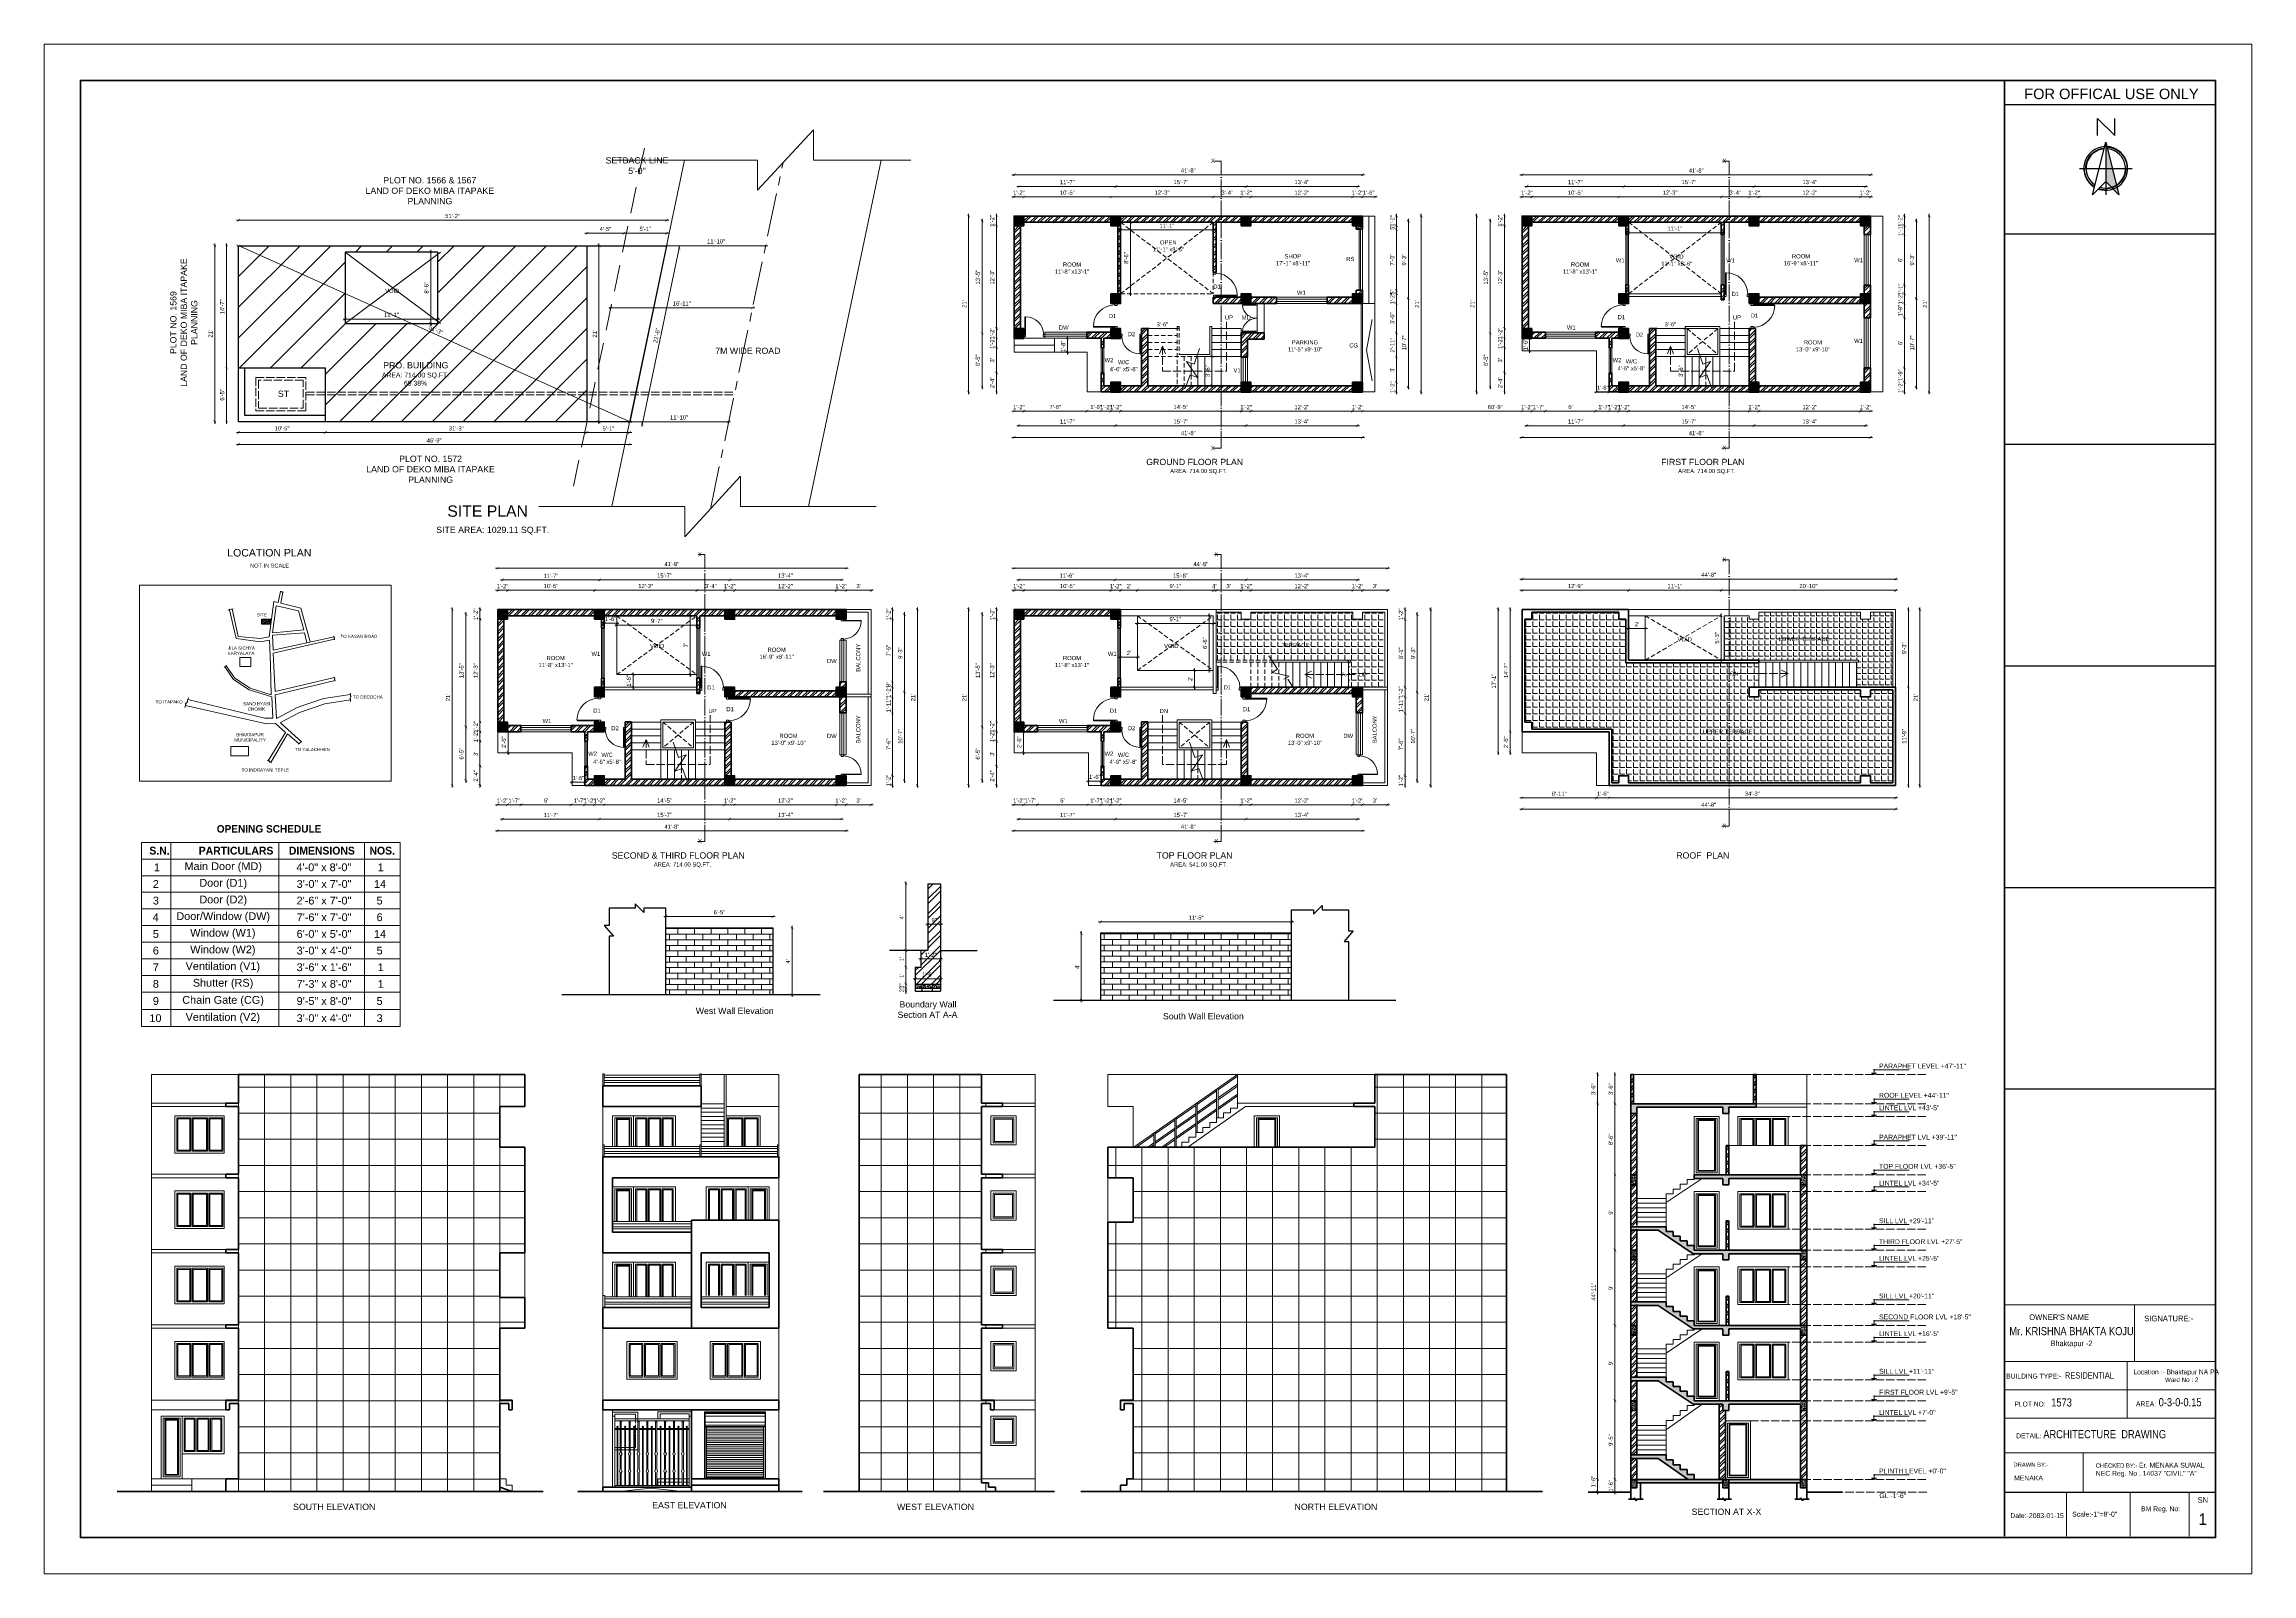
# Model space of a CAD drawing. Header units: inches. Extents: x -12071822 to 12321209, y -1222525 to 1319227.
# Drawn here: x 115786 to 118953, y 44725 to 46920 of the extents above; entities that cross this region are included whole.
import ezdxf

# ---------------------------------------------------------------- set-up
doc = ezdxf.new("R2010")
doc.units = ezdxf.units.IN
doc.header["$MEASUREMENT"] = 0
doc.header["$PDMODE"] = 35
for name, pattern in [('ACAD_ISO02W100', [15, 12, -3]), ('ACAD_ISO04W100', [30, 24, -3, 0, -3]), ('CENTER', [2, 1.25, -0.25, 0.25, -0.25]), ('CONTINU', [0]), ('DASHED', [19.05, 12.7, -6.35]), ('HIDDEN', [9.525, 6.35, -3.175])]:
    doc.linetypes.add(name, pattern=pattern)
for name, color, linetype, lineweight in [('BORDER', 7, 'Continuous', 60), ('Break Line', 125, 'CONTINU', 15), ('Centre Line', 7, 'CENTER', 18), ('cl', 4, 'ACAD_ISO04W100', 15), ('Column', 181, 'Continuous', 40), ('DIM', 6, 'Continuous', 9), ('Dimension', 130, 'Continuous', 9), ('DIMENTION', 140, 'Continuous', 0), ('dimentions', 5, 'Continuous', 9), ('door', 20, 'Continuous', 35), ('elevation', 181, 'Continuous', 20), ('Hatch', 9, 'Continuous', 9), ('Hidden', 254, 'ACAD_ISO02W100', 15), ('OUTLINE', 1, 'Continuous', 25), ('REINFORCEMENT', 2, 'Continuous', 40), ('REN', 242, 'Continuous', 30), ('rOAD', 40, 'Continuous', 18), ('SECTION', 7, 'ACAD_ISO04W100', 18), ('Setback Line', 2, 'DASHED', 13), ('Sill', 4, 'Continuous', 0), ('SITE BOUNDARY', 1, 'Continuous', 30), ('Stairs', 61, 'Continuous', 18), ('steps', 253, 'Continuous', 20), ('TEXT', 255, 'Continuous', 35), ('tiles', 30, 'Continuous', 5), ('Toilet', 7, 'Continuous', 25), ('TXT', 114, 'Continuous', 13), ('WALL', 1, 'Continuous', 30), ('Walls', 11, 'Continuous', 35), ('Window', 3, 'Continuous', 0), ('Windows', 151, 'Continuous', 15)]:
    doc.layers.add(name, color=color, linetype=linetype, lineweight=lineweight)
doc.styles.add('CEN', font='GOTHIC.TTF')
doc.styles.add('Lettring Text', font='arial.ttf')
doc.styles.add('PAGE LAYOUT', font='comic.ttf', dxfattribs={"height": 8})
doc.styles.add('S-111', font='tahoma.ttf', dxfattribs={"height": 8})
doc.styles.add('SEN', font='GOTHIC.TTF')
doc.styles.get("Standard").update_dxf_attribs({"font": 'arial.ttf'})
doc.styles.add('style4', font='ARIALN.TTF', dxfattribs={"height": 11})
doc.styles.add('TAHOMA', font='tahoma.ttf', dxfattribs={"height": 9})
doc.styles.add('Text', font='GOTHIC.TTF', dxfattribs={"height": 6})
doc.styles.add('TEXT-4', font='times.ttf', dxfattribs={"height": 7})
doc.dimstyles.new('Copy of Standard', dxfattribs={"dimtxt": 12, "dimasz": 4, "dimexe": 0, "dimexo": 6, "dimgap": 3, "dimtad": 1, "dimdec": 0, "dimzin": 0, "dimdsep": 46, "dimlunit": 4, "dimtxsty": 'Standard', "dimblk": 'ARCHTICK', "dimcen": 0.09, "dimdle": 3, "dimclrd": 256, "dimadec": 0, "dimazin": 0, "dimtfac": 1, "dimtdec": 0, "dimtofl": 0, "dimtmove": 0, "dimatfit": 3, "dimfxl": 1, "dimfxlon": 1, "dimtolj": 1, "dimtzin": 0, "dimlwd": -1, "dimarcsym": 0})
doc.dimstyles.new('Copy(2) of Standard', dxfattribs={"dimtxt": 6, "dimasz": 4, "dimexe": 0, "dimexo": 6, "dimgap": 3, "dimtad": 1, "dimdec": 0, "dimlfac": 0.5, "dimzin": 0, "dimdsep": 46, "dimlunit": 4, "dimtxsty": 'Standard', "dimblk": 'ARCHTICK', "dimcen": 0.09, "dimdle": 3, "dimclrd": 256, "dimadec": 0, "dimazin": 0, "dimtfac": 1, "dimtdec": 0, "dimtofl": 0, "dimtmove": 0, "dimatfit": 3, "dimfxl": 1, "dimfxlon": 1, "dimtolj": 1, "dimtzin": 0, "dimlwd": -1, "dimarcsym": 0})
doc.dimstyles.new('DIM-4', dxfattribs={"dimtxt": 4, "dimasz": 2, "dimexe": 0, "dimexo": 1, "dimgap": 1, "dimtad": 1, "dimdec": 0, "dimlfac": 0.5, "dimzin": 3, "dimdsep": 46, "dimlunit": 4, "dimtxsty": 'TEXT-4', "dimcen": 0.09, "dimadec": 0, "dimazin": 0, "dimtfac": 1, "dimtdec": 0, "dimtix": 1, "dimtofl": 0, "dimtmove": 2, "dimatfit": 2, "dimfxl": 1, "dimtolj": 1, "dimtzin": 0, "dimlwe": 5, "dimarcsym": 0})
doc.dimstyles.new('my dimension', dxfattribs={"dimtxt": 8, "dimasz": 1, "dimexe": 6, "dimexo": 12, "dimgap": 2, "dimtad": 1, "dimdec": 0, "dimrnd": 1.38778e-17, "dimzin": 4, "dimdsep": 46, "dimlunit": 3, "dimtxsty": 'Standard', "dimblk": 'ARROW', "dimcen": 0, "dimse1": 1, "dimse2": 1, "dimclrd": 256, "dimclre": 256, "dimclrt": 256, "dimadec": 5, "dimazin": 0, "dimtfac": 1, "dimtdec": 0, "dimtix": 1, "dimtmove": 2, "dimatfit": 1, "dimfxl": 1, "dimtolj": 1, "dimtzin": 0, "dimlwd": -1, "dimlwe": -1, "dimarcsym": 0})
doc.dimstyles.new("S-2'", dxfattribs={"dimscale": 96, "dimtxt": 9, "dimasz": 0.003, "dimexe": 0.09375, "dimexo": 0.09375, "dimgap": 0.0625, "dimtad": 1, "dimdec": 0, "dimlfac": 0.25, "dimzin": 3, "dimdsep": 46, "dimlunit": 3, "dimtxsty": 'S-111', "dimblk": 'S', "dimcen": 0.09375, "dimdle": 0.09375, "dimse1": 1, "dimse2": 1, "dimadec": 0, "dimazin": 1, "dimtfac": 1, "dimtdec": 0, "dimtix": 1, "dimtmove": 0, "dimatfit": 3, "dimldrblk": 'DOTSMALL', "dimfxl": 1, "dimtolj": 1, "dimtzin": 1, "dimarcsym": 0})
doc.dimstyles.get("Standard").update_dxf_attribs({"dimtxt": 6, "dimasz": 4, "dimexe": 0, "dimexo": 6, "dimgap": 3, "dimtad": 1, "dimdec": 0, "dimzin": 0, "dimdsep": 46, "dimlunit": 4, "dimtxsty": 'Standard', "dimblk": 'ARCHTICK', "dimcen": 0.09, "dimdle": 3, "dimclrd": 256, "dimadec": 0, "dimazin": 0, "dimtfac": 1, "dimtdec": 0, "dimtofl": 0, "dimtmove": 0, "dimatfit": 3, "dimfxl": 1, "dimfxlon": 1, "dimtolj": 1, "dimtzin": 0, "dimlwd": -1, "dimarcsym": 0})
pattern_1 = [(45, (-5410.089, 7867.5356), (-5.30330086, 5.30330086), []), (45, (-5406.5535, 7867.5356), (-5.30330086, 5.30330086), [])]
pattern_2 = [(45, (-5409.089, 7867.5356), (-5.30330086, 5.30330086), []), (45, (-5405.5535, 7867.5356), (-5.30330086, 5.30330086), [])]
pattern_3 = [(45, (-4681.406, 7867.5356), (-5.30330086, 5.30330086), []), (45, (-4677.8704, 7867.5356), (-5.30330086, 5.30330086), [])]
pattern_4 = [(45, (-4680.406, 7867.5356), (-5.30330086, 5.30330086), []), (45, (-4676.8704, 7867.5356), (-5.30330086, 5.30330086), [])]
pattern_5 = [(45, (-7300.6695, 8576.25), (-5.30330086, 5.30330086), []), (45, (-7297.134, 8576.25), (-5.30330086, 5.30330086), [])]
pattern_6 = [(45, (-6150.843, 7302.959), (-5.30330086, 5.30330086), []), (45, (-6147.3074, 7302.959), (-5.30330086, 5.30330086), [])]
pattern_7 = [(45, (-12701.526, 8576.25), (-5.30330086, 5.30330086), []), (45, (-12697.99, 8576.25), (-5.30330086, 5.30330086), [])]
pattern_8 = [(45, (-5410.089, 7302.959), (-5.30330086, 5.30330086), []), (45, (-5406.5535, 7302.959), (-5.30330086, 5.30330086), [])]
pattern_9 = [(0, (-7319.234, 8594.873), (0, 9.625), [7, -2.625]), (90, (-7319.234, 8594.873), (-9.625, 6e-16), [7, -2.625])]
pattern_10 = [(50, (-19697.3514, 8822.4327), (2.151780548, -0.188256405), [0.225, -2.475]), (355, (-19697.3514, 8822.4327), (-0.416254, 2.2565764), [0.18, -1.98]), (100.4514445, (-19697.172, 8822.417), (1.73552654, 2.068319973), [0.191220576, -2.103426336]), (46.1842, (-19697.3514, 8823.0327), (3.20172399, -0.49655784), [0.3375, -3.7125]), (96.6356355, (-19697.0846, 8822.9913), (2.80398584, 2.9223558), [0.286831026, -3.15514128]), (351.184164, (-19697.3514, 8823.0327), (2.803985835, 2.9223558), [0.27, -2.97]), (21, (-19697.0514, 8822.8827), (1.790721156, -1.207856672), [0.225, -2.475]), (326, (-19697.0514, 8822.8827), (0.729945996, 2.175450135), [0.18, -1.98]), (71.4514447, (-19696.9022, 8822.782), (2.52066713, 0.967593458), [0.19122057, -2.103426336]), (37.5, (-19697.3514, 8822.4327), (0.036479566, 0.9986815615), [0, -1.956, 0, -2.01, 0, -1.9875]), (7.5, (-19697.3514, 8822.4327), (0.789208612, 1.183235136), [0, -1.146, 0, -1.911, 0, -0.7575]), (327.5, (-19698.0204, 8822.4327), (1.6014673085, -0.067664615), [0, -0.75, 0, -2.34, 0, -3.105]), (317.5, (-19698.3204, 8822.4327), (1.749558508, 0.300314947), [0, -0.975, 0, -1.554, 0, -2.205])]
pattern_11 = [(45, (-19697.3514, 8822.433), (-5.30330086, 5.30330086), []), (45, (-19693.816, 8822.433), (-5.30330086, 5.30330086), [])]
pattern_12 = [(45, (-19697.3514, 8807.433), (-5.30330086, 5.30330086), []), (45, (-19693.816, 8807.433), (-5.30330086, 5.30330086), [])]
pattern_13 = [(45, (-19697.3514, 8812.433), (-5.30330086, 5.30330086), []), (45, (-19693.816, 8812.433), (-5.30330086, 5.30330086), [])]
pattern_14 = [(45, (-19697.3514, 8817.433), (-5.30330086, 5.30330086), []), (45, (-19693.816, 8817.433), (-5.30330086, 5.30330086), [])]
pattern_15 = [(50, (-19697.3514, 8817.4327), (2.151780548, -0.188256405), [0.225, -2.475]), (355, (-19697.3514, 8817.4327), (-0.416254, 2.2565764), [0.18, -1.98]), (100.4514445, (-19697.172, 8817.417), (1.73552654, 2.068319973), [0.191220576, -2.103426336]), (46.1842, (-19697.3514, 8818.0327), (3.20172399, -0.49655784), [0.3375, -3.7125]), (96.6356355, (-19697.0846, 8817.9913), (2.80398584, 2.9223558), [0.286831026, -3.15514128]), (351.184164, (-19697.3514, 8818.0327), (2.803985835, 2.9223558), [0.27, -2.97]), (21, (-19697.0514, 8817.8827), (1.790721156, -1.207856672), [0.225, -2.475]), (326, (-19697.0514, 8817.8827), (0.729945996, 2.175450135), [0.18, -1.98]), (71.4514447, (-19696.9022, 8817.782), (2.52066713, 0.967593458), [0.19122057, -2.103426336]), (37.5, (-19697.3514, 8817.4327), (0.036479566, 0.9986815615), [0, -1.956, 0, -2.01, 0, -1.9875]), (7.5, (-19697.3514, 8817.4327), (0.789208612, 1.183235136), [0, -1.146, 0, -1.911, 0, -0.7575]), (327.5, (-19698.0204, 8817.4327), (1.6014673085, -0.067664615), [0, -0.75, 0, -2.34, 0, -3.105]), (317.5, (-19698.3204, 8817.4327), (1.749558508, 0.300314947), [0, -0.975, 0, -1.554, 0, -2.205])]
pattern_16 = [(50, (-19697.3514, 8812.4327), (2.151780548, -0.188256405), [0.225, -2.475]), (355, (-19697.3514, 8812.4327), (-0.416254, 2.2565764), [0.18, -1.98]), (100.4514445, (-19697.172, 8812.417), (1.73552654, 2.068319973), [0.191220576, -2.103426336]), (46.1842, (-19697.3514, 8813.0327), (3.20172399, -0.49655784), [0.3375, -3.7125]), (96.6356355, (-19697.0846, 8812.9913), (2.80398584, 2.9223558), [0.286831026, -3.15514128]), (351.184164, (-19697.3514, 8813.0327), (2.803985835, 2.9223558), [0.27, -2.97]), (21, (-19697.0514, 8812.8827), (1.790721156, -1.207856672), [0.225, -2.475]), (326, (-19697.0514, 8812.8827), (0.729945996, 2.175450135), [0.18, -1.98]), (71.4514447, (-19696.9022, 8812.782), (2.52066713, 0.967593458), [0.19122057, -2.103426336]), (37.5, (-19697.3514, 8812.4327), (0.036479566, 0.9986815615), [0, -1.956, 0, -2.01, 0, -1.9875]), (7.5, (-19697.3514, 8812.4327), (0.789208612, 1.183235136), [0, -1.146, 0, -1.911, 0, -0.7575]), (327.5, (-19698.0204, 8812.4327), (1.6014673085, -0.067664615), [0, -0.75, 0, -2.34, 0, -3.105]), (317.5, (-19698.3204, 8812.4327), (1.749558508, 0.300314947), [0, -0.975, 0, -1.554, 0, -2.205])]
pattern_17 = [(50, (-19697.3514, 8807.4327), (2.151780548, -0.188256405), [0.225, -2.475]), (355, (-19697.3514, 8807.4327), (-0.416254, 2.2565764), [0.18, -1.98]), (100.4514445, (-19697.172, 8807.417), (1.73552654, 2.068319973), [0.191220576, -2.103426336]), (46.1842, (-19697.3514, 8808.0327), (3.20172399, -0.49655784), [0.3375, -3.7125]), (96.6356355, (-19697.0846, 8807.9913), (2.80398584, 2.9223558), [0.286831026, -3.15514128]), (351.184164, (-19697.3514, 8808.0327), (2.803985835, 2.9223558), [0.27, -2.97]), (21, (-19697.0514, 8807.8827), (1.790721156, -1.207856672), [0.225, -2.475]), (326, (-19697.0514, 8807.8827), (0.729945996, 2.175450135), [0.18, -1.98]), (71.4514447, (-19696.9022, 8807.782), (2.52066713, 0.967593458), [0.19122057, -2.103426336]), (37.5, (-19697.3514, 8807.4327), (0.036479566, 0.9986815615), [0, -1.956, 0, -2.01, 0, -1.9875]), (7.5, (-19697.3514, 8807.4327), (0.789208612, 1.183235136), [0, -1.146, 0, -1.911, 0, -0.7575]), (327.5, (-19698.0204, 8807.4327), (1.6014673085, -0.067664615), [0, -0.75, 0, -2.34, 0, -3.105]), (317.5, (-19698.3204, 8807.4327), (1.749558508, 0.300314947), [0, -0.975, 0, -1.554, 0, -2.205])]
pattern_18 = [(50, (-18471.6655, 8822.4327), (2.151780548, -0.188256405), [0.225, -2.475]), (355, (-18471.6655, 8822.4327), (-0.416254, 2.2565764), [0.18, -1.98]), (100.4514445, (-18471.4862, 8822.417), (1.73552654, 2.068319973), [0.191220576, -2.103426336]), (46.1842, (-18471.6655, 8823.0327), (3.20172399, -0.49655784), [0.3375, -3.7125]), (96.6356355, (-18471.3987, 8822.9913), (2.80398584, 2.9223558), [0.286831026, -3.15514128]), (351.184164, (-18471.6655, 8823.0327), (2.803985835, 2.9223558), [0.27, -2.97]), (21, (-18471.3655, 8822.8827), (1.790721156, -1.207856672), [0.225, -2.475]), (326, (-18471.3655, 8822.8827), (0.729945996, 2.175450135), [0.18, -1.98]), (71.4514447, (-18471.2162, 8822.782), (2.52066713, 0.967593458), [0.19122057, -2.103426336]), (37.5, (-18471.6655, 8822.4327), (0.036479566, 0.9986815615), [0, -1.956, 0, -2.01, 0, -1.9875]), (7.5, (-18471.6655, 8822.4327), (0.789208612, 1.183235136), [0, -1.146, 0, -1.911, 0, -0.7575]), (327.5, (-18472.3345, 8822.4327), (1.6014673085, -0.067664615), [0, -0.75, 0, -2.34, 0, -3.105]), (317.5, (-18472.6345, 8822.4327), (1.749558508, 0.300314947), [0, -0.975, 0, -1.554, 0, -2.205])]
pattern_19 = [(90, (-3680.62, 0), (-12.5, 0), [])]

# ---------------------------------------------------------------- blocks, each defined once
blk = doc.blocks.new('_ArchTick')
at = {"color": 0, "linetype": 'ByBlock', "const_width": 0.15}
blk.add_lwpolyline([(-0.5, -0.5), (0.5, 0.5)], dxfattribs=at)
blk = doc.blocks.new('*D1813')
at = {"layer": 'Defpoints', "color": 0, "transparency": 16777216}
for p in [(116678.9, 46648.6), (116617.6, 46630.6), (116678.9, 46630.6)]:
    blk.add_point(p, dxfattribs=at)
at = {"layer": 'Dimension', "transparency": 16777216}
blk.add_line((116614.6, 46648.6), (116681.9, 46648.6), dxfattribs=at)
at = {"layer": 'Dimension', "color": 0, "lineweight": -2, "transparency": 16777216}
for p, q in [((116617.6, 46647.6), (116617.6, 46648.6)), ((116678.9, 46647.6), (116678.9, 46648.6))]:
    blk.add_line(p, q, dxfattribs=at)
at = {"layer": 'Dimension', "transparency": 16777216, "xscale": 4, "yscale": 4, "zscale": 4, "rotation": 180}
blk.add_blockref('_ArchTick', (116617.6, 46648.6), dxfattribs=at)
at = {"layer": 'Dimension', "transparency": 16777216, "xscale": 4, "yscale": 4, "zscale": 4}
blk.add_blockref('_ArchTick', (116678.9, 46648.6), dxfattribs=at)
at = {"layer": 'Dimension', "color": 0, "lineweight": -2, "transparency": 16777216, "insert": (116648.3, 46654.7), "char_height": 6, "attachment_point": 5}
blk.add_mtext('\\A1;5\'-1"', dxfattribs=at)
blk = doc.blocks.new('*D1814')
at = {"layer": 'Defpoints', "color": 0, "transparency": 16777216}
for p in [(116564.6, 46378.1), (116625.9, 46378.1), (116564.6, 46362.5)]:
    blk.add_point(p, dxfattribs=at)
at = {"layer": 'Dimension', "color": 0, "lineweight": -2, "transparency": 16777216}
for p, q in [((116564.6, 46363.5), (116564.6, 46362.5)), ((116625.9, 46363.5), (116625.9, 46362.5))]:
    blk.add_line(p, q, dxfattribs=at)
at = {"layer": 'Dimension', "transparency": 16777216}
blk.add_line((116628.9, 46362.5), (116561.6, 46362.5), dxfattribs=at)
at = {"layer": 'Dimension', "transparency": 16777216, "xscale": 4, "yscale": 4, "zscale": 4, "rotation": 180}
blk.add_blockref('_ArchTick', (116564.6, 46362.5), dxfattribs=at)
at = {"layer": 'Dimension', "transparency": 16777216, "xscale": 4, "yscale": 4, "zscale": 4}
blk.add_blockref('_ArchTick', (116625.9, 46362.5), dxfattribs=at)
at = {"layer": 'Dimension', "color": 0, "lineweight": -2, "transparency": 16777216, "insert": (116595.3, 46368.5), "char_height": 6, "attachment_point": 5}
blk.add_mtext('\\A1;5\'-1"', dxfattribs=at)
blk = doc.blocks.new('*D1815')
at = {"layer": 'Defpoints', "color": 0, "transparency": 16777216}
for p in [(116189.7, 46378.1), (116564.6, 46378.1), (116189.7, 46362.5)]:
    blk.add_point(p, dxfattribs=at)
at = {"layer": 'Dimension', "color": 0, "lineweight": -2, "transparency": 16777216}
for p, q in [((116189.7, 46363.5), (116189.7, 46362.5)), ((116564.6, 46363.5), (116564.6, 46362.5))]:
    blk.add_line(p, q, dxfattribs=at)
at = {"layer": 'Dimension', "transparency": 16777216}
blk.add_line((116567.6, 46362.5), (116186.7, 46362.5), dxfattribs=at)
at = {"layer": 'Dimension', "transparency": 16777216, "xscale": 4, "yscale": 4, "zscale": 4, "rotation": 180}
blk.add_blockref('_ArchTick', (116189.7, 46362.5), dxfattribs=at)
at = {"layer": 'Dimension', "transparency": 16777216, "xscale": 4, "yscale": 4, "zscale": 4}
blk.add_blockref('_ArchTick', (116564.6, 46362.5), dxfattribs=at)
at = {"layer": 'Dimension', "color": 0, "lineweight": -2, "transparency": 16777216, "insert": (116377.2, 46368.5), "char_height": 6, "attachment_point": 5}
blk.add_mtext('\\A1;31\'-3"', dxfattribs=at)
blk = doc.blocks.new('*D1816')
at = {"layer": 'Defpoints', "color": 0, "transparency": 16777216}
for p in [(116064.9, 46378.1), (116189.7, 46378.1), (116064.9, 46362.5)]:
    blk.add_point(p, dxfattribs=at)
at = {"layer": 'Windows', "color": 0, "lineweight": -2, "transparency": 16777216}
for p, q in [((116064.9, 46363.5), (116064.9, 46362.5)), ((116189.7, 46363.5), (116189.7, 46362.5))]:
    blk.add_line(p, q, dxfattribs=at)
at = {"layer": 'Windows', "transparency": 16777216}
blk.add_line((116192.7, 46362.5), (116061.9, 46362.5), dxfattribs=at)
at = {"layer": 'Windows', "transparency": 16777216, "xscale": 4, "yscale": 4, "zscale": 4, "rotation": 180}
blk.add_blockref('_ArchTick', (116064.9, 46362.5), dxfattribs=at)
at = {"layer": 'Windows', "transparency": 16777216, "xscale": 4, "yscale": 4, "zscale": 4}
blk.add_blockref('_ArchTick', (116189.7, 46362.5), dxfattribs=at)
at = {"layer": 'Windows', "color": 0, "lineweight": -2, "transparency": 16777216, "insert": (116127.3, 46368.5), "char_height": 6, "attachment_point": 5}
blk.add_mtext('\\A1;10\'-5"', dxfattribs=at)
blk = doc.blocks.new('*D1817')
at = {"layer": 'Defpoints', "color": 0, "transparency": 16777216}
for p in [(116064.9, 46630.6), (116064.9, 46630.6), (116625.9, 46378.1)]:
    blk.add_point(p, dxfattribs=at)
at = {"layer": 'Dimension', "transparency": 16777216}
blk.add_line((116628.6, 46376.9), (116062.2, 46631.8), dxfattribs=at)
at = {"layer": 'Dimension', "transparency": 16777216, "xscale": 4, "yscale": 4, "zscale": 4}
for p, rotation in [((116064.9, 46630.6), 155.7682148138316), ((116625.9, 46378.1), 335.7682148138316)]:
    blk.add_blockref('_ArchTick', p, dxfattribs=dict(at, rotation=rotation))
at = {"layer": 'Dimension', "color": 0, "lineweight": -2, "transparency": 16777216, "insert": (116347.9, 46509.9), "char_height": 6, "attachment_point": 5, "rotation": 335.7682}
blk.add_mtext('\\A1;51\'-3"', dxfattribs=at)
blk = doc.blocks.new('*D1818')
at = {"layer": 'Defpoints', "color": 0, "transparency": 16777216}
for p in [(116064.9, 46630.6), (116047.4, 46455.1), (116064.9, 46455.1)]:
    blk.add_point(p, dxfattribs=at)
at = {"layer": 'Dimension', "transparency": 16777216}
blk.add_line((116047.4, 46633.6), (116047.4, 46452.1), dxfattribs=at)
at = {"layer": 'Dimension', "color": 0, "lineweight": -2, "transparency": 16777216}
for p, q in [((116048.4, 46630.6), (116047.4, 46630.6)), ((116048.4, 46455.1), (116047.4, 46455.1))]:
    blk.add_line(p, q, dxfattribs=at)
at = {"layer": 'Dimension', "transparency": 16777216, "xscale": 4, "yscale": 4, "zscale": 4}
for p, rotation in [((116047.4, 46630.6), 90), ((116047.4, 46455.1), 270)]:
    blk.add_blockref('_ArchTick', p, dxfattribs=dict(at, rotation=rotation))
at = {"layer": 'Dimension', "color": 0, "lineweight": -2, "transparency": 16777216, "insert": (116041.4, 46542.8), "char_height": 6, "attachment_point": 5, "rotation": 90}
blk.add_mtext('\\A1;14\'-7"', dxfattribs=at)
blk = doc.blocks.new('*D1819')
at = {"layer": 'Defpoints', "color": 0, "transparency": 16777216}
for p in [(116678.9, 46630.6), (116625.9, 46378.1), (116644, 46374.3)]:
    blk.add_point(p, dxfattribs=at)
at = {"layer": 'Dimension', "transparency": 16777216}
blk.add_line((116697.6, 46629.7), (116643.4, 46371.4), dxfattribs=at)
at = {"layer": 'Dimension', "color": 0, "lineweight": -2, "transparency": 16777216}
for p, q in [((116696, 46627), (116697, 46626.8)), ((116643, 46374.5), (116644, 46374.3))]:
    blk.add_line(p, q, dxfattribs=at)
at = {"layer": 'Dimension', "transparency": 16777216, "xscale": 4, "yscale": 4, "zscale": 4}
for p, rotation in [((116697, 46626.8), 78.14558705719465), ((116644, 46374.3), 258.1455870571946)]:
    blk.add_blockref('_ArchTick', p, dxfattribs=dict(at, rotation=rotation))
at = {"layer": 'Dimension', "color": 0, "lineweight": -2, "transparency": 16777216, "insert": (116664.6, 46501.8), "char_height": 6, "attachment_point": 5, "rotation": 78.1456}
blk.add_mtext('\\A1;21\'-6"', dxfattribs=at)
blk = doc.blocks.new('*D1820')
at = {"layer": 'Defpoints', "color": 0, "transparency": 16777216}
for p in [(116678.9, 46667.3), (116064.9, 46630.6), (116678.9, 46630.6)]:
    blk.add_point(p, dxfattribs=at)
at = {"layer": 'Dimension', "transparency": 16777216}
blk.add_line((116061.9, 46667.3), (116681.9, 46667.3), dxfattribs=at)
at = {"layer": 'Dimension', "color": 0, "lineweight": -2, "transparency": 16777216}
for p, q in [((116064.9, 46666.3), (116064.9, 46667.3)), ((116678.9, 46666.3), (116678.9, 46667.3))]:
    blk.add_line(p, q, dxfattribs=at)
at = {"layer": 'Dimension', "transparency": 16777216, "xscale": 4, "yscale": 4, "zscale": 4, "rotation": 180}
blk.add_blockref('_ArchTick', (116064.9, 46667.3), dxfattribs=at)
at = {"layer": 'Dimension', "transparency": 16777216, "xscale": 4, "yscale": 4, "zscale": 4}
blk.add_blockref('_ArchTick', (116678.9, 46667.3), dxfattribs=at)
at = {"layer": 'Dimension', "color": 0, "lineweight": -2, "transparency": 16777216, "insert": (116371.9, 46673.3), "char_height": 6, "attachment_point": 5}
blk.add_mtext('\\A1;51\'-2"', dxfattribs=at)
blk = doc.blocks.new('*D1821')
at = {"layer": 'Defpoints', "color": 0, "transparency": 16777216}
for p in [(116064.9, 46378.1), (116625.9, 46378.1), (116625.9, 46345.2)]:
    blk.add_point(p, dxfattribs=at)
at = {"layer": 'Dimension', "transparency": 16777216}
blk.add_line((116061.9, 46345.2), (116628.9, 46345.2), dxfattribs=at)
at = {"layer": 'Dimension', "color": 0, "lineweight": -2, "transparency": 16777216}
for p, q in [((116064.9, 46346.2), (116064.9, 46345.2)), ((116625.9, 46346.2), (116625.9, 46345.2))]:
    blk.add_line(p, q, dxfattribs=at)
at = {"layer": 'Dimension', "transparency": 16777216, "xscale": 4, "yscale": 4, "zscale": 4, "rotation": 180}
blk.add_blockref('_ArchTick', (116064.9, 46345.2), dxfattribs=at)
at = {"layer": 'Dimension', "transparency": 16777216, "xscale": 4, "yscale": 4, "zscale": 4}
blk.add_blockref('_ArchTick', (116625.9, 46345.2), dxfattribs=at)
at = {"layer": 'Dimension', "color": 0, "lineweight": -2, "transparency": 16777216, "insert": (116345.4, 46351.2), "char_height": 6, "attachment_point": 5}
blk.add_mtext('\\A1;46\'-9"', dxfattribs=at)
blk = doc.blocks.new('*D1885')
at = {"layer": 'Defpoints', "color": 0, "transparency": 16777216}
for p in [(116598.9, 46541.6), (116598.9, 46541.6), (116802.3, 46541.7)]:
    blk.add_point(p, dxfattribs=at)
at = {"layer": 'Dimension', "transparency": 16777216}
blk.add_line((116805.3, 46541.6), (116595.9, 46541.6), dxfattribs=at)
at = {"layer": 'Dimension', "transparency": 16777216, "xscale": 4, "yscale": 4, "zscale": 4, "rotation": 180}
blk.add_blockref('_ArchTick', (116598.9, 46541.6), dxfattribs=at)
at = {"layer": 'Dimension', "transparency": 16777216, "xscale": 4, "yscale": 4, "zscale": 4}
blk.add_blockref('_ArchTick', (116802.3, 46541.6), dxfattribs=at)
at = {"layer": 'Dimension', "color": 0, "lineweight": -2, "transparency": 16777216, "insert": (116700.6, 46547.7), "char_height": 6, "attachment_point": 5}
blk.add_mtext('\\A1;16\'-11"', dxfattribs=at)
blk = doc.blocks.new('*D1822')
at = {"layer": 'Defpoints', "color": 0, "transparency": 16777216}
for p in [(116564.6, 46648.6), (116564.6, 46630.6), (116617.6, 46630.6)]:
    blk.add_point(p, dxfattribs=at)
at = {"layer": 'Dimension', "transparency": 16777216}
blk.add_line((116620.6, 46648.6), (116561.6, 46648.6), dxfattribs=at)
at = {"layer": 'Dimension', "color": 0, "lineweight": -2, "transparency": 16777216}
for p, q in [((116564.6, 46647.6), (116564.6, 46648.6)), ((116617.6, 46647.6), (116617.6, 46648.6))]:
    blk.add_line(p, q, dxfattribs=at)
at = {"layer": 'Dimension', "transparency": 16777216, "xscale": 4, "yscale": 4, "zscale": 4, "rotation": 180}
blk.add_blockref('_ArchTick', (116564.6, 46648.6), dxfattribs=at)
at = {"layer": 'Dimension', "transparency": 16777216, "xscale": 4, "yscale": 4, "zscale": 4}
blk.add_blockref('_ArchTick', (116617.6, 46648.6), dxfattribs=at)
at = {"layer": 'Dimension', "color": 0, "lineweight": -2, "transparency": 16777216, "insert": (116591.1, 46654.6), "char_height": 6, "attachment_point": 5}
blk.add_mtext('\\A1;4\'-5"', dxfattribs=at)
blk = doc.blocks.new('*D1886')
at = {"layer": 'Defpoints', "color": 0, "transparency": 16777216}
for p in [(116625.9, 46378.1), (116767.6, 46378.1), (116767.6, 46376.7)]:
    blk.add_point(p, dxfattribs=at)
at = {"layer": 'Dimension', "transparency": 16777216}
blk.add_line((116622.9, 46378.1), (116770.6, 46378.1), dxfattribs=at)
at = {"layer": 'Dimension', "transparency": 16777216, "xscale": 4, "yscale": 4, "zscale": 4, "rotation": 180}
blk.add_blockref('_ArchTick', (116625.9, 46378.1), dxfattribs=at)
at = {"layer": 'Dimension', "transparency": 16777216, "xscale": 4, "yscale": 4, "zscale": 4}
blk.add_blockref('_ArchTick', (116767.6, 46378.1), dxfattribs=at)
at = {"layer": 'Dimension', "color": 0, "lineweight": -2, "transparency": 16777216, "insert": (116696.8, 46384.2), "char_height": 6, "attachment_point": 5}
blk.add_mtext('\\A1;11\'-10"', dxfattribs=at)
blk = doc.blocks.new('*D1823')
at = {"layer": 'Defpoints', "color": 0, "transparency": 16777216}
for p in [(116678.9, 46630.6), (116820.9, 46630.6), (116820.9, 46630.6)]:
    blk.add_point(p, dxfattribs=at)
at = {"layer": 'Dimension', "transparency": 16777216}
blk.add_line((116675.9, 46630.6), (116823.9, 46630.6), dxfattribs=at)
at = {"layer": 'Dimension', "transparency": 16777216, "xscale": 4, "yscale": 4, "zscale": 4, "rotation": 180}
blk.add_blockref('_ArchTick', (116678.9, 46630.6), dxfattribs=at)
at = {"layer": 'Dimension', "transparency": 16777216, "xscale": 4, "yscale": 4, "zscale": 4}
blk.add_blockref('_ArchTick', (116820.9, 46630.6), dxfattribs=at)
at = {"layer": 'Dimension', "color": 0, "lineweight": -2, "transparency": 16777216, "insert": (116749.9, 46636.7), "char_height": 6, "attachment_point": 5}
blk.add_mtext('\\A1;11\'-10"', dxfattribs=at)
blk = doc.blocks.new('colm')
at = {"layer": 'Hatch'}
h = blk.add_hatch(color=256, dxfattribs=at)
h.dxf.hatch_style = 1
h.paths.add_polyline_path([(66705.7, 8319.7), (66705.7, 8307.7), (66717.7, 8307.7), (66717.7, 8319.7)])
at = {"layer": 'Column'}
blk.add_lwpolyline([(66705.7, 8307.7), (66717.7, 8307.7), (66717.7, 8319.7), (66705.7, 8319.7)], close=True, dxfattribs=at)
blk = doc.blocks.new('GFFGS')
at = {"layer": 'Windows'}
for p, q in [((97915.2, 19628.6), (97915.2, 19658.7)), ((97916.2, 19658.7), (97915.2, 19658.7)), ((97916.2, 19627.7), (97916.2, 19658.8)), ((97915.2, 19628.6), (97913.3, 19628.6)), ((97913.3, 19628.6), (97913.3, 19624.7)), ((97913.3, 19624.7), (97916.2, 19624.7)), ((97915.2, 19627.7), (97915.2, 19628.6)), ((97916.2, 19627.7), (97915.2, 19627.7)), ((97916.2, 19624.7), (97916.2, 19627.7)), ((97946.4, 19624.7), (97946.4, 19627.7)), ((97946.4, 19627.7), (97947.3, 19627.7)), ((97949.3, 19624.7), (97946.4, 19624.7)), ((97947.3, 19627.7), (97947.3, 19628.6)), ((97947.3, 19628.6), (97949.3, 19628.6)), ((97949.3, 19628.6), (97949.3, 19624.7))]:
    blk.add_line(p, q, dxfattribs=at)
blk.add_arc((97916.3, 19627.7), 31.1, 1.7801, 90.1235, dxfattribs=at)
blk = doc.blocks.new('hghdg')
at = {"layer": 'Windows'}
for p, q in [((98024.5, 19731.6), (98022.6, 19731.6)), ((98022.6, 19731.6), (98022.6, 19727.7)), ((98022.6, 19727.7), (98025.5, 19727.7)), ((98024.5, 19731.6), (98024.5, 19751.9)), ((98025.5, 19751.9), (98024.5, 19751.9)), ((98024.5, 19730.7), (98024.5, 19731.6)), ((98025.5, 19730.7), (98024.5, 19730.7)), ((98025.5, 19730.7), (98025.5, 19751.9)), ((98025.5, 19727.7), (98025.5, 19730.7)), ((98067.6, 19730.7), (98067.6, 19751.9)), ((98067.6, 19751.9), (98068.6, 19751.9)), ((98067.6, 19727.7), (98067.6, 19730.7)), ((98067.6, 19730.7), (98068.6, 19730.7)), ((98070.5, 19727.7), (98067.6, 19727.7)), ((98068.6, 19731.6), (98068.6, 19751.9)), ((98068.6, 19730.7), (98068.6, 19731.6)), ((98068.6, 19731.6), (98070.5, 19731.6)), ((98070.5, 19731.6), (98070.5, 19727.7))]:
    blk.add_line(p, q, dxfattribs=at)
for centre, radius, start, end in [((98022.7, 19728.2), 23.9, 358.9393, 83.2199), ((98069.5, 19729), 22.9, 94.6313, 183.2095)]:
    blk.add_arc(centre, radius, start, end, dxfattribs=at)
blk = doc.blocks.new('*D1887')
at = {"layer": 'Defpoints', "color": 0, "transparency": 16777216}
for p in [(117191.3, 46700.8), (117177.3, 46673.2), (117191.3, 46673.2)]:
    blk.add_point(p, dxfattribs=at)
at = {"layer": 'Dimension', "transparency": 16777216}
blk.add_line((117174.3, 46700.8), (117194.3, 46700.8), dxfattribs=at)
at = {"layer": 'Dimension', "color": 0, "lineweight": -2, "transparency": 16777216}
for p, q in [((117177.3, 46699.8), (117177.3, 46700.8)), ((117191.3, 46699.8), (117191.3, 46700.8))]:
    blk.add_line(p, q, dxfattribs=at)
at = {"layer": 'Dimension', "transparency": 16777216, "xscale": 4, "yscale": 4, "zscale": 4, "rotation": 180}
blk.add_blockref('_ArchTick', (117177.3, 46700.8), dxfattribs=at)
at = {"layer": 'Dimension', "transparency": 16777216, "xscale": 4, "yscale": 4, "zscale": 4}
blk.add_blockref('_ArchTick', (117191.3, 46700.8), dxfattribs=at)
at = {"layer": 'Dimension', "color": 0, "lineweight": -2, "transparency": 16777216, "insert": (117184.3, 46706.8), "char_height": 6, "attachment_point": 5}
blk.add_mtext('\\A1;1\'-2"', dxfattribs=at)
blk = doc.blocks.new('*D1888')
at = {"layer": 'Defpoints', "color": 0, "transparency": 16777216}
for p in [(117316.1, 46700.8), (117191.3, 46673.2), (117316.1, 46673.2)]:
    blk.add_point(p, dxfattribs=at)
at = {"layer": 'Dimension', "transparency": 16777216}
blk.add_line((117188.3, 46700.8), (117319.1, 46700.8), dxfattribs=at)
at = {"layer": 'Dimension', "color": 0, "lineweight": -2, "transparency": 16777216}
for p, q in [((117191.3, 46699.8), (117191.3, 46700.8)), ((117316.1, 46699.8), (117316.1, 46700.8))]:
    blk.add_line(p, q, dxfattribs=at)
at = {"layer": 'Dimension', "transparency": 16777216, "xscale": 4, "yscale": 4, "zscale": 4, "rotation": 180}
blk.add_blockref('_ArchTick', (117191.3, 46700.8), dxfattribs=at)
at = {"layer": 'Dimension', "transparency": 16777216, "xscale": 4, "yscale": 4, "zscale": 4}
blk.add_blockref('_ArchTick', (117316.1, 46700.8), dxfattribs=at)
at = {"layer": 'Dimension', "color": 0, "lineweight": -2, "transparency": 16777216, "insert": (117253.7, 46706.8), "char_height": 6, "attachment_point": 5}
blk.add_mtext('\\A1;10\'-5"', dxfattribs=at)
blk = doc.blocks.new('*D1889')
at = {"layer": 'Defpoints', "color": 0, "transparency": 16777216}
for p in [(117517.1, 46700.8), (117503.1, 46673.2), (117517.1, 46673.2)]:
    blk.add_point(p, dxfattribs=at)
at = {"layer": 'Dimension', "transparency": 16777216}
blk.add_line((117500.1, 46700.8), (117520.1, 46700.8), dxfattribs=at)
at = {"layer": 'Dimension', "color": 0, "lineweight": -2, "transparency": 16777216}
for p, q in [((117503.1, 46699.8), (117503.1, 46700.8)), ((117517.1, 46699.8), (117517.1, 46700.8))]:
    blk.add_line(p, q, dxfattribs=at)
at = {"layer": 'Dimension', "transparency": 16777216, "xscale": 4, "yscale": 4, "zscale": 4, "rotation": 180}
blk.add_blockref('_ArchTick', (117503.1, 46700.8), dxfattribs=at)
at = {"layer": 'Dimension', "transparency": 16777216, "xscale": 4, "yscale": 4, "zscale": 4}
blk.add_blockref('_ArchTick', (117517.1, 46700.8), dxfattribs=at)
at = {"layer": 'Dimension', "color": 0, "lineweight": -2, "transparency": 16777216, "insert": (117510.1, 46706.8), "char_height": 6, "attachment_point": 5}
blk.add_mtext('\\A1;1\'-2"', dxfattribs=at)
blk = doc.blocks.new('*D1890')
at = {"layer": 'Defpoints', "color": 0, "transparency": 16777216}
for p in [(117663, 46700.8), (117517.1, 46673.2), (117663, 46673.2)]:
    blk.add_point(p, dxfattribs=at)
at = {"layer": 'Dimension', "transparency": 16777216}
blk.add_line((117514.1, 46700.8), (117666, 46700.8), dxfattribs=at)
at = {"layer": 'Dimension', "color": 0, "lineweight": -2, "transparency": 16777216}
for p, q in [((117517.1, 46699.8), (117517.1, 46700.8)), ((117663, 46699.8), (117663, 46700.8))]:
    blk.add_line(p, q, dxfattribs=at)
at = {"layer": 'Dimension', "transparency": 16777216, "xscale": 4, "yscale": 4, "zscale": 4, "rotation": 180}
blk.add_blockref('_ArchTick', (117517.1, 46700.8), dxfattribs=at)
at = {"layer": 'Dimension', "transparency": 16777216, "xscale": 4, "yscale": 4, "zscale": 4}
blk.add_blockref('_ArchTick', (117663, 46700.8), dxfattribs=at)
at = {"layer": 'Dimension', "color": 0, "lineweight": -2, "transparency": 16777216, "insert": (117590.1, 46706.8), "char_height": 6, "attachment_point": 5}
blk.add_mtext('\\A1;12\'-2"', dxfattribs=at)
blk = doc.blocks.new('*D1891')
at = {"layer": 'Defpoints', "color": 0, "transparency": 16777216}
for p in [(117677, 46700.8), (117663, 46673.2), (117677, 46673.2)]:
    blk.add_point(p, dxfattribs=at)
at = {"layer": 'Dimension', "transparency": 16777216}
blk.add_line((117660, 46700.8), (117680, 46700.8), dxfattribs=at)
at = {"layer": 'Dimension', "color": 0, "lineweight": -2, "transparency": 16777216}
for p, q in [((117663, 46699.8), (117663, 46700.8)), ((117677, 46699.8), (117677, 46700.8))]:
    blk.add_line(p, q, dxfattribs=at)
at = {"layer": 'Dimension', "transparency": 16777216, "xscale": 4, "yscale": 4, "zscale": 4, "rotation": 180}
blk.add_blockref('_ArchTick', (117663, 46700.8), dxfattribs=at)
at = {"layer": 'Dimension', "transparency": 16777216, "xscale": 4, "yscale": 4, "zscale": 4}
blk.add_blockref('_ArchTick', (117677, 46700.8), dxfattribs=at)
at = {"layer": 'Dimension', "color": 0, "lineweight": -2, "transparency": 16777216, "insert": (117670, 46706.8), "char_height": 6, "attachment_point": 5}
blk.add_mtext('\\A1;1\'-2"', dxfattribs=at)
blk = doc.blocks.new('*D1892')
at = {"layer": 'Defpoints', "color": 0, "transparency": 16777216}
for p in [(117323.1, 46715.8), (117184.3, 46673.2), (117323.1, 46673.2)]:
    blk.add_point(p, dxfattribs=at)
at = {"layer": 'Dimension', "transparency": 16777216}
blk.add_line((117181.3, 46715.8), (117326.1, 46715.8), dxfattribs=at)
at = {"layer": 'Dimension', "color": 0, "lineweight": -2, "transparency": 16777216}
for p, q in [((117184.3, 46714.8), (117184.3, 46715.8)), ((117323.1, 46714.8), (117323.1, 46715.8))]:
    blk.add_line(p, q, dxfattribs=at)
at = {"layer": 'Dimension', "transparency": 16777216, "xscale": 4, "yscale": 4, "zscale": 4, "rotation": 180}
blk.add_blockref('_ArchTick', (117184.3, 46715.8), dxfattribs=at)
at = {"layer": 'Dimension', "transparency": 16777216, "xscale": 4, "yscale": 4, "zscale": 4}
blk.add_blockref('_ArchTick', (117323.1, 46715.8), dxfattribs=at)
at = {"layer": 'Dimension', "color": 0, "lineweight": -2, "transparency": 16777216, "insert": (117253.7, 46721.8), "char_height": 6, "attachment_point": 5}
blk.add_mtext('\\A1;11\'-7"', dxfattribs=at)
blk = doc.blocks.new('*D1893')
at = {"layer": 'Defpoints', "color": 0, "transparency": 16777216}
for p in [(117510.1, 46715.8), (117323.1, 46673.2), (117510.1, 46673.2)]:
    blk.add_point(p, dxfattribs=at)
at = {"layer": 'Dimension', "transparency": 16777216}
blk.add_line((117320.1, 46715.8), (117513.1, 46715.8), dxfattribs=at)
at = {"layer": 'Dimension', "color": 0, "lineweight": -2, "transparency": 16777216}
for p, q in [((117323.1, 46714.8), (117323.1, 46715.8)), ((117510.1, 46714.8), (117510.1, 46715.8))]:
    blk.add_line(p, q, dxfattribs=at)
at = {"layer": 'Dimension', "transparency": 16777216, "xscale": 4, "yscale": 4, "zscale": 4, "rotation": 180}
blk.add_blockref('_ArchTick', (117323.1, 46715.8), dxfattribs=at)
at = {"layer": 'Dimension', "transparency": 16777216, "xscale": 4, "yscale": 4, "zscale": 4}
blk.add_blockref('_ArchTick', (117510.1, 46715.8), dxfattribs=at)
at = {"layer": 'Dimension', "color": 0, "lineweight": -2, "transparency": 16777216, "insert": (117416.6, 46721.9), "char_height": 6, "attachment_point": 5}
blk.add_mtext('\\A1;15\'-7"', dxfattribs=at)
blk = doc.blocks.new('*D1894')
at = {"layer": 'Defpoints', "color": 0, "transparency": 16777216}
for p in [(117670, 46715.8), (117510.1, 46673.2), (117670, 46673.2)]:
    blk.add_point(p, dxfattribs=at)
at = {"layer": 'Dimension', "transparency": 16777216}
blk.add_line((117507.1, 46715.8), (117673, 46715.8), dxfattribs=at)
at = {"layer": 'Dimension', "color": 0, "lineweight": -2, "transparency": 16777216}
for p, q in [((117510.1, 46714.8), (117510.1, 46715.8)), ((117670, 46714.8), (117670, 46715.8))]:
    blk.add_line(p, q, dxfattribs=at)
at = {"layer": 'Dimension', "transparency": 16777216, "xscale": 4, "yscale": 4, "zscale": 4, "rotation": 180}
blk.add_blockref('_ArchTick', (117510.1, 46715.8), dxfattribs=at)
at = {"layer": 'Dimension', "transparency": 16777216, "xscale": 4, "yscale": 4, "zscale": 4}
blk.add_blockref('_ArchTick', (117670, 46715.8), dxfattribs=at)
at = {"layer": 'Dimension', "color": 0, "lineweight": -2, "transparency": 16777216, "insert": (117590.1, 46721.9), "char_height": 6, "attachment_point": 5}
blk.add_mtext('\\A1;13\'-4"', dxfattribs=at)
blk = doc.blocks.new('*D1824')
at = {"layer": 'Defpoints', "color": 0, "transparency": 16777216}
for p in [(117677, 46732.4), (117177.3, 46673.2), (117677, 46673.2)]:
    blk.add_point(p, dxfattribs=at)
at = {"layer": 'Dimension', "transparency": 16777216}
blk.add_line((117174.3, 46732.4), (117680, 46732.4), dxfattribs=at)
at = {"layer": 'Dimension', "color": 0, "lineweight": -2, "transparency": 16777216}
for p, q in [((117177.3, 46731.4), (117177.3, 46732.4)), ((117677, 46731.4), (117677, 46732.4))]:
    blk.add_line(p, q, dxfattribs=at)
at = {"layer": 'Dimension', "transparency": 16777216, "xscale": 4, "yscale": 4, "zscale": 4, "rotation": 180}
blk.add_blockref('_ArchTick', (117177.3, 46732.4), dxfattribs=at)
at = {"layer": 'Dimension', "transparency": 16777216, "xscale": 4, "yscale": 4, "zscale": 4}
blk.add_blockref('_ArchTick', (117677, 46732.4), dxfattribs=at)
at = {"layer": 'Dimension', "color": 0, "lineweight": -2, "transparency": 16777216, "insert": (117427.2, 46738.4), "char_height": 6, "attachment_point": 5}
blk.add_mtext('\\A1;41\'-8"', dxfattribs=at)
blk = doc.blocks.new('*D1895')
at = {"layer": 'Defpoints', "color": 0, "transparency": 16777216}
for p in [(117151.9, 46659.2), (117177.3, 46673.2), (117177.3, 46659.2)]:
    blk.add_point(p, dxfattribs=at)
at = {"layer": 'Dimension', "transparency": 16777216}
blk.add_line((117151.9, 46676.2), (117151.9, 46656.2), dxfattribs=at)
at = {"layer": 'Dimension', "color": 0, "lineweight": -2, "transparency": 16777216}
for p, q in [((117152.9, 46673.2), (117151.9, 46673.2)), ((117152.9, 46659.2), (117151.9, 46659.2))]:
    blk.add_line(p, q, dxfattribs=at)
at = {"layer": 'Dimension', "transparency": 16777216, "xscale": 4, "yscale": 4, "zscale": 4}
for p, rotation in [((117151.9, 46673.2), 90), ((117151.9, 46659.2), 270)]:
    blk.add_blockref('_ArchTick', p, dxfattribs=dict(at, rotation=rotation))
at = {"layer": 'Dimension', "color": 0, "lineweight": -2, "transparency": 16777216, "insert": (117145.9, 46666.2), "char_height": 6, "attachment_point": 5, "rotation": 90}
blk.add_mtext('\\A1;1\'-2"', dxfattribs=at)
blk = doc.blocks.new('*D1896')
at = {"layer": 'Defpoints', "color": 0, "transparency": 16777216}
for p in [(117177.3, 46659.2), (117151.9, 46511.7), (117177.3, 46511.7)]:
    blk.add_point(p, dxfattribs=at)
at = {"layer": 'Dimension', "transparency": 16777216}
blk.add_line((117151.9, 46662.2), (117151.9, 46508.7), dxfattribs=at)
at = {"layer": 'Dimension', "color": 0, "lineweight": -2, "transparency": 16777216}
for p, q in [((117152.9, 46659.2), (117151.9, 46659.2)), ((117152.9, 46511.7), (117151.9, 46511.7))]:
    blk.add_line(p, q, dxfattribs=at)
at = {"layer": 'Dimension', "transparency": 16777216, "xscale": 4, "yscale": 4, "zscale": 4}
for p, rotation in [((117151.9, 46659.2), 90), ((117151.9, 46511.7), 270)]:
    blk.add_blockref('_ArchTick', p, dxfattribs=dict(at, rotation=rotation))
at = {"layer": 'Dimension', "color": 0, "lineweight": -2, "transparency": 16777216, "insert": (117145.8, 46585.5), "char_height": 6, "attachment_point": 5, "rotation": 90}
blk.add_mtext('\\A1;12\'-3"', dxfattribs=at)
blk = doc.blocks.new('*D1897')
at = {"layer": 'Defpoints', "color": 0, "transparency": 16777216}
for p in [(117151.9, 46497.7), (117177.3, 46511.7), (117177.3, 46497.7)]:
    blk.add_point(p, dxfattribs=at)
at = {"layer": 'Dimension', "transparency": 16777216}
blk.add_line((117151.9, 46514.7), (117151.9, 46494.7), dxfattribs=at)
at = {"layer": 'Dimension', "color": 0, "lineweight": -2, "transparency": 16777216}
for p, q in [((117152.9, 46511.7), (117151.9, 46511.7)), ((117152.9, 46497.7), (117151.9, 46497.7))]:
    blk.add_line(p, q, dxfattribs=at)
at = {"layer": 'Dimension', "transparency": 16777216, "xscale": 4, "yscale": 4, "zscale": 4}
for p, rotation in [((117151.9, 46511.7), 90), ((117151.9, 46497.7), 270)]:
    blk.add_blockref('_ArchTick', p, dxfattribs=dict(at, rotation=rotation))
at = {"layer": 'Dimension', "color": 0, "lineweight": -2, "transparency": 16777216, "insert": (117145.9, 46504.7), "char_height": 6, "attachment_point": 5, "rotation": 90}
blk.add_mtext('\\A1;1\'-2"', dxfattribs=at)
blk = doc.blocks.new('*D1898')
at = {"layer": 'Defpoints', "color": 0, "transparency": 16777216}
for p in [(117177.3, 46497.7), (117151.9, 46484.2), (117302.1, 46484.2)]:
    blk.add_point(p, dxfattribs=at)
at = {"layer": 'Dimension', "transparency": 16777216}
blk.add_line((117151.9, 46500.7), (117151.9, 46481.2), dxfattribs=at)
at = {"layer": 'Dimension', "color": 0, "lineweight": -2, "transparency": 16777216}
for p, q in [((117152.9, 46497.7), (117151.9, 46497.7)), ((117152.9, 46484.2), (117151.9, 46484.2))]:
    blk.add_line(p, q, dxfattribs=at)
at = {"layer": 'Dimension', "transparency": 16777216, "xscale": 4, "yscale": 4, "zscale": 4}
for p, rotation in [((117151.9, 46497.7), 90), ((117151.9, 46484.2), 270)]:
    blk.add_blockref('_ArchTick', p, dxfattribs=dict(at, rotation=rotation))
at = {"layer": 'Dimension', "color": 0, "lineweight": -2, "transparency": 16777216, "insert": (117145.9, 46491), "char_height": 6, "attachment_point": 5, "rotation": 90}
blk.add_mtext('\\A1;1\'-2"', dxfattribs=at)
blk = doc.blocks.new('*D1899')
at = {"layer": 'Defpoints', "color": 0, "transparency": 16777216}
for p in [(117302.1, 46484.2), (117151.9, 46448.2), (117302.1, 46448.2)]:
    blk.add_point(p, dxfattribs=at)
at = {"layer": 'Dimension', "transparency": 16777216}
blk.add_line((117151.9, 46487.2), (117151.9, 46445.2), dxfattribs=at)
at = {"layer": 'Dimension', "color": 0, "lineweight": -2, "transparency": 16777216}
for p, q in [((117152.9, 46484.2), (117151.9, 46484.2)), ((117152.9, 46448.2), (117151.9, 46448.2))]:
    blk.add_line(p, q, dxfattribs=at)
at = {"layer": 'Dimension', "transparency": 16777216, "xscale": 4, "yscale": 4, "zscale": 4}
for p, rotation in [((117151.9, 46484.2), 90), ((117151.9, 46448.2), 270)]:
    blk.add_blockref('_ArchTick', p, dxfattribs=dict(at, rotation=rotation))
at = {"layer": 'Dimension', "color": 0, "lineweight": -2, "transparency": 16777216, "insert": (117145.8, 46466.2), "char_height": 6, "attachment_point": 5, "rotation": 90}
blk.add_mtext("\\A1;3'", dxfattribs=at)
blk = doc.blocks.new('*D1900')
at = {"layer": 'Defpoints', "color": 0, "transparency": 16777216}
for p in [(117302.1, 46448.2), (117151.9, 46420.7), (117302.1, 46420.7)]:
    blk.add_point(p, dxfattribs=at)
at = {"layer": 'Dimension', "transparency": 16777216}
blk.add_line((117151.9, 46451.2), (117151.9, 46417.7), dxfattribs=at)
at = {"layer": 'Dimension', "color": 0, "lineweight": -2, "transparency": 16777216}
for p, q in [((117152.9, 46448.2), (117151.9, 46448.2)), ((117152.9, 46420.7), (117151.9, 46420.7))]:
    blk.add_line(p, q, dxfattribs=at)
at = {"layer": 'Dimension', "transparency": 16777216, "xscale": 4, "yscale": 4, "zscale": 4}
for p, rotation in [((117151.9, 46448.2), 90), ((117151.9, 46420.7), 270)]:
    blk.add_blockref('_ArchTick', p, dxfattribs=dict(at, rotation=rotation))
at = {"layer": 'Dimension', "color": 0, "lineweight": -2, "transparency": 16777216, "insert": (117145.9, 46434.5), "char_height": 6, "attachment_point": 5, "rotation": 90}
blk.add_mtext('\\A1;2\'-4"', dxfattribs=at)
blk = doc.blocks.new('*D1901')
at = {"layer": 'Defpoints', "color": 0, "transparency": 16777216}
for p in [(117177.3, 46666.2), (117131.5, 46504.7), (117177.3, 46504.7)]:
    blk.add_point(p, dxfattribs=at)
at = {"layer": 'Dimension', "transparency": 16777216}
blk.add_line((117131.5, 46669.2), (117131.5, 46501.7), dxfattribs=at)
at = {"layer": 'Dimension', "color": 0, "lineweight": -2, "transparency": 16777216}
for p, q in [((117132.5, 46666.2), (117131.5, 46666.2)), ((117132.5, 46504.7), (117131.5, 46504.7))]:
    blk.add_line(p, q, dxfattribs=at)
at = {"layer": 'Dimension', "transparency": 16777216, "xscale": 4, "yscale": 4, "zscale": 4}
for p, rotation in [((117131.5, 46666.2), 90), ((117131.5, 46504.7), 270)]:
    blk.add_blockref('_ArchTick', p, dxfattribs=dict(at, rotation=rotation))
at = {"layer": 'Dimension', "color": 0, "lineweight": -2, "transparency": 16777216, "insert": (117125.4, 46585.5), "char_height": 6, "attachment_point": 5, "rotation": 90}
blk.add_mtext('\\A1;13\'-5"', dxfattribs=at)
blk = doc.blocks.new('*D1902')
at = {"layer": 'Defpoints', "color": 0, "transparency": 16777216}
for p in [(117177.3, 46504.7), (117131.5, 46427.7), (117316.1, 46427.7)]:
    blk.add_point(p, dxfattribs=at)
at = {"layer": 'Dimension', "transparency": 16777216}
blk.add_line((117131.5, 46507.7), (117131.5, 46424.7), dxfattribs=at)
at = {"layer": 'Dimension', "color": 0, "lineweight": -2, "transparency": 16777216}
for p, q in [((117132.5, 46504.7), (117131.5, 46504.7)), ((117132.5, 46427.7), (117131.5, 46427.7))]:
    blk.add_line(p, q, dxfattribs=at)
at = {"layer": 'Dimension', "transparency": 16777216, "xscale": 4, "yscale": 4, "zscale": 4}
for p, rotation in [((117131.5, 46504.7), 90), ((117131.5, 46427.7), 270)]:
    blk.add_blockref('_ArchTick', p, dxfattribs=dict(at, rotation=rotation))
at = {"layer": 'Dimension', "color": 0, "lineweight": -2, "transparency": 16777216, "insert": (117125.4, 46466.2), "char_height": 6, "attachment_point": 5, "rotation": 90}
blk.add_mtext('\\A1;6\'-5"', dxfattribs=at)
blk = doc.blocks.new('*D1825')
at = {"layer": 'Defpoints', "color": 0, "transparency": 16777216}
for p in [(117177.3, 46673.2), (117112, 46420.7), (117302.1, 46420.7)]:
    blk.add_point(p, dxfattribs=at)
at = {"layer": 'Dimension', "transparency": 16777216}
blk.add_line((117112, 46676.2), (117112, 46417.7), dxfattribs=at)
at = {"layer": 'Dimension', "color": 0, "lineweight": -2, "transparency": 16777216}
for p, q in [((117113, 46673.2), (117112, 46673.2)), ((117113, 46420.7), (117112, 46420.7))]:
    blk.add_line(p, q, dxfattribs=at)
at = {"layer": 'Dimension', "transparency": 16777216, "xscale": 4, "yscale": 4, "zscale": 4}
for p, rotation in [((117112, 46673.2), 90), ((117112, 46420.7), 270)]:
    blk.add_blockref('_ArchTick', p, dxfattribs=dict(at, rotation=rotation))
at = {"layer": 'Dimension', "color": 0, "lineweight": -2, "transparency": 16777216, "insert": (117106, 46547), "char_height": 6, "attachment_point": 5, "rotation": 90}
blk.add_mtext("\\A1;21'", dxfattribs=at)
blk = doc.blocks.new('*D1826')
at = {"layer": 'Defpoints', "color": 0, "transparency": 16777216}
for p in [(117177.3, 46497.7), (117191.3, 46497.7), (117191.3, 46393.1)]:
    blk.add_point(p, dxfattribs=at)
at = {"layer": 'Dimension', "transparency": 16777216}
blk.add_line((117174.3, 46393.1), (117194.3, 46393.1), dxfattribs=at)
at = {"layer": 'Dimension', "color": 0, "lineweight": -2, "transparency": 16777216}
for p, q in [((117177.3, 46394.1), (117177.3, 46393.1)), ((117191.3, 46394.1), (117191.3, 46393.1))]:
    blk.add_line(p, q, dxfattribs=at)
at = {"layer": 'Dimension', "transparency": 16777216, "xscale": 4, "yscale": 4, "zscale": 4, "rotation": 180}
blk.add_blockref('_ArchTick', (117177.3, 46393.1), dxfattribs=at)
at = {"layer": 'Dimension', "transparency": 16777216, "xscale": 4, "yscale": 4, "zscale": 4}
blk.add_blockref('_ArchTick', (117191.3, 46393.1), dxfattribs=at)
at = {"layer": 'Dimension', "color": 0, "lineweight": -2, "transparency": 16777216, "insert": (117184.3, 46399.1), "char_height": 6, "attachment_point": 5}
blk.add_mtext('\\A1;1\'-2"', dxfattribs=at)
blk = doc.blocks.new('*D1903')
at = {"layer": 'Defpoints', "color": 0, "transparency": 16777216}
for p in [(117191.3, 46497.7), (117281.7, 46497.7), (117281.7, 46393.1)]:
    blk.add_point(p, dxfattribs=at)
at = {"layer": 'Dimension', "transparency": 16777216}
blk.add_line((117188.3, 46393.1), (117284.7, 46393.1), dxfattribs=at)
at = {"layer": 'Dimension', "color": 0, "lineweight": -2, "transparency": 16777216}
for p, q in [((117191.3, 46394.1), (117191.3, 46393.1)), ((117281.7, 46394.1), (117281.7, 46393.1))]:
    blk.add_line(p, q, dxfattribs=at)
at = {"layer": 'Dimension', "transparency": 16777216, "xscale": 4, "yscale": 4, "zscale": 4, "rotation": 180}
blk.add_blockref('_ArchTick', (117191.3, 46393.1), dxfattribs=at)
at = {"layer": 'Dimension', "transparency": 16777216, "xscale": 4, "yscale": 4, "zscale": 4}
blk.add_blockref('_ArchTick', (117281.7, 46393.1), dxfattribs=at)
at = {"layer": 'Dimension', "color": 0, "lineweight": -2, "transparency": 16777216, "insert": (117236.5, 46399.2), "char_height": 6, "attachment_point": 5}
blk.add_mtext('\\A1;7\'-6"', dxfattribs=at)
blk = doc.blocks.new('*D1904')
at = {"layer": 'Defpoints', "color": 0, "transparency": 16777216}
for p in [(117281.7, 46497.7), (117302.1, 46420.7), (117302.1, 46393.1)]:
    blk.add_point(p, dxfattribs=at)
at = {"layer": 'Dimension', "transparency": 16777216}
blk.add_line((117278.7, 46393.1), (117305.1, 46393.1), dxfattribs=at)
at = {"layer": 'Dimension', "color": 0, "lineweight": -2, "transparency": 16777216}
for p, q in [((117281.7, 46394.1), (117281.7, 46393.1)), ((117302.1, 46394.1), (117302.1, 46393.1))]:
    blk.add_line(p, q, dxfattribs=at)
at = {"layer": 'Dimension', "transparency": 16777216, "xscale": 4, "yscale": 4, "zscale": 4, "rotation": 180}
blk.add_blockref('_ArchTick', (117281.7, 46393.1), dxfattribs=at)
at = {"layer": 'Dimension', "transparency": 16777216, "xscale": 4, "yscale": 4, "zscale": 4}
blk.add_blockref('_ArchTick', (117302.1, 46393.1), dxfattribs=at)
at = {"layer": 'Dimension', "color": 0, "lineweight": -2, "transparency": 16777216, "insert": (117294.9, 46399.2), "char_height": 6, "attachment_point": 5}
blk.add_mtext('\\A1;1\'-8"', dxfattribs=at)
blk = doc.blocks.new('*D1905')
at = {"layer": 'Defpoints', "color": 0, "transparency": 16777216}
for p in [(117302.1, 46420.7), (117316.1, 46420.7), (117316.1, 46393.1)]:
    blk.add_point(p, dxfattribs=at)
at = {"layer": 'Dimension', "transparency": 16777216}
blk.add_line((117299.1, 46393.1), (117319.1, 46393.1), dxfattribs=at)
at = {"layer": 'Dimension', "color": 0, "lineweight": -2, "transparency": 16777216}
for p, q in [((117302.1, 46394.1), (117302.1, 46393.1)), ((117316.1, 46394.1), (117316.1, 46393.1))]:
    blk.add_line(p, q, dxfattribs=at)
at = {"layer": 'Dimension', "transparency": 16777216, "xscale": 4, "yscale": 4, "zscale": 4, "rotation": 180}
blk.add_blockref('_ArchTick', (117302.1, 46393.1), dxfattribs=at)
at = {"layer": 'Dimension', "transparency": 16777216, "xscale": 4, "yscale": 4, "zscale": 4}
blk.add_blockref('_ArchTick', (117316.1, 46393.1), dxfattribs=at)
at = {"layer": 'Dimension', "color": 0, "lineweight": -2, "transparency": 16777216, "insert": (117309.1, 46399.1), "char_height": 6, "attachment_point": 5}
blk.add_mtext('\\A1;1\'-2"', dxfattribs=at)
blk = doc.blocks.new('*D1906')
at = {"layer": 'Defpoints', "color": 0, "transparency": 16777216}
for p in [(117316.1, 46420.7), (117330.1, 46420.7), (117330.1, 46393.1)]:
    blk.add_point(p, dxfattribs=at)
at = {"layer": 'Dimension', "transparency": 16777216}
blk.add_line((117313.1, 46393.1), (117333.1, 46393.1), dxfattribs=at)
at = {"layer": 'Dimension', "color": 0, "lineweight": -2, "transparency": 16777216}
for p, q in [((117316.1, 46394.1), (117316.1, 46393.1)), ((117330.1, 46394.1), (117330.1, 46393.1))]:
    blk.add_line(p, q, dxfattribs=at)
at = {"layer": 'Dimension', "transparency": 16777216, "xscale": 4, "yscale": 4, "zscale": 4, "rotation": 180}
blk.add_blockref('_ArchTick', (117316.1, 46393.1), dxfattribs=at)
at = {"layer": 'Dimension', "transparency": 16777216, "xscale": 4, "yscale": 4, "zscale": 4}
blk.add_blockref('_ArchTick', (117330.1, 46393.1), dxfattribs=at)
at = {"layer": 'Dimension', "color": 0, "lineweight": -2, "transparency": 16777216, "insert": (117323.1, 46399.1), "char_height": 6, "attachment_point": 5}
blk.add_mtext('\\A1;1\'-2"', dxfattribs=at)
blk = doc.blocks.new('*D1907')
at = {"layer": 'Defpoints', "color": 0, "transparency": 16777216}
for p in [(117503.1, 46420.7), (117517.1, 46420.7), (117517.1, 46393.1)]:
    blk.add_point(p, dxfattribs=at)
at = {"layer": 'Dimension', "transparency": 16777216}
blk.add_line((117500.1, 46393.1), (117520.1, 46393.1), dxfattribs=at)
at = {"layer": 'Dimension', "color": 0, "lineweight": -2, "transparency": 16777216}
for p, q in [((117503.1, 46394.1), (117503.1, 46393.1)), ((117517.1, 46394.1), (117517.1, 46393.1))]:
    blk.add_line(p, q, dxfattribs=at)
at = {"layer": 'Dimension', "transparency": 16777216, "xscale": 4, "yscale": 4, "zscale": 4, "rotation": 180}
blk.add_blockref('_ArchTick', (117503.1, 46393.1), dxfattribs=at)
at = {"layer": 'Dimension', "transparency": 16777216, "xscale": 4, "yscale": 4, "zscale": 4}
blk.add_blockref('_ArchTick', (117517.1, 46393.1), dxfattribs=at)
at = {"layer": 'Dimension', "color": 0, "lineweight": -2, "transparency": 16777216, "insert": (117510.1, 46399.1), "char_height": 6, "attachment_point": 5}
blk.add_mtext('\\A1;1\'-2"', dxfattribs=at)
blk = doc.blocks.new('*D1908')
at = {"layer": 'Defpoints', "color": 0, "transparency": 16777216}
for p in [(117517.1, 46420.7), (117663, 46420.7), (117663, 46393.1)]:
    blk.add_point(p, dxfattribs=at)
at = {"layer": 'Dimension', "transparency": 16777216}
blk.add_line((117514.1, 46393.1), (117666, 46393.1), dxfattribs=at)
at = {"layer": 'Dimension', "color": 0, "lineweight": -2, "transparency": 16777216}
for p, q in [((117517.1, 46394.1), (117517.1, 46393.1)), ((117663, 46394.1), (117663, 46393.1))]:
    blk.add_line(p, q, dxfattribs=at)
at = {"layer": 'Dimension', "transparency": 16777216, "xscale": 4, "yscale": 4, "zscale": 4, "rotation": 180}
blk.add_blockref('_ArchTick', (117517.1, 46393.1), dxfattribs=at)
at = {"layer": 'Dimension', "transparency": 16777216, "xscale": 4, "yscale": 4, "zscale": 4}
blk.add_blockref('_ArchTick', (117663, 46393.1), dxfattribs=at)
at = {"layer": 'Dimension', "color": 0, "lineweight": -2, "transparency": 16777216, "insert": (117590.1, 46399.1), "char_height": 6, "attachment_point": 5}
blk.add_mtext('\\A1;12\'-2"', dxfattribs=at)
blk = doc.blocks.new('*D1909')
at = {"layer": 'Defpoints', "color": 0, "transparency": 16777216}
for p in [(117663, 46420.7), (117677, 46420.7), (117677, 46393.1)]:
    blk.add_point(p, dxfattribs=at)
at = {"layer": 'Dimension', "transparency": 16777216}
blk.add_line((117660, 46393.1), (117680, 46393.1), dxfattribs=at)
at = {"layer": 'Dimension', "color": 0, "lineweight": -2, "transparency": 16777216}
for p, q in [((117663, 46394.1), (117663, 46393.1)), ((117677, 46394.1), (117677, 46393.1))]:
    blk.add_line(p, q, dxfattribs=at)
at = {"layer": 'Dimension', "transparency": 16777216, "xscale": 4, "yscale": 4, "zscale": 4, "rotation": 180}
blk.add_blockref('_ArchTick', (117663, 46393.1), dxfattribs=at)
at = {"layer": 'Dimension', "transparency": 16777216, "xscale": 4, "yscale": 4, "zscale": 4}
blk.add_blockref('_ArchTick', (117677, 46393.1), dxfattribs=at)
at = {"layer": 'Dimension', "color": 0, "lineweight": -2, "transparency": 16777216, "insert": (117670, 46399.1), "char_height": 6, "attachment_point": 5}
blk.add_mtext('\\A1;1\'-2"', dxfattribs=at)
blk = doc.blocks.new('*D1910')
at = {"layer": 'Defpoints', "color": 0, "transparency": 16777216}
for p in [(117184.3, 46497.7), (117323.1, 46420.7), (117323.1, 46372.4)]:
    blk.add_point(p, dxfattribs=at)
at = {"layer": 'Dimension', "transparency": 16777216}
blk.add_line((117181.3, 46372.4), (117326.1, 46372.4), dxfattribs=at)
at = {"layer": 'Dimension', "color": 0, "lineweight": -2, "transparency": 16777216}
for p, q in [((117184.3, 46373.4), (117184.3, 46372.4)), ((117323.1, 46373.4), (117323.1, 46372.4))]:
    blk.add_line(p, q, dxfattribs=at)
at = {"layer": 'Dimension', "transparency": 16777216, "xscale": 4, "yscale": 4, "zscale": 4, "rotation": 180}
blk.add_blockref('_ArchTick', (117184.3, 46372.4), dxfattribs=at)
at = {"layer": 'Dimension', "transparency": 16777216, "xscale": 4, "yscale": 4, "zscale": 4}
blk.add_blockref('_ArchTick', (117323.1, 46372.4), dxfattribs=at)
at = {"layer": 'Dimension', "color": 0, "lineweight": -2, "transparency": 16777216, "insert": (117253.7, 46378.4), "char_height": 6, "attachment_point": 5}
blk.add_mtext('\\A1;11\'-7"', dxfattribs=at)
blk = doc.blocks.new('*D1911')
at = {"layer": 'Defpoints', "color": 0, "transparency": 16777216}
for p in [(117323.1, 46420.7), (117510.1, 46420.7), (117510.1, 46372.4)]:
    blk.add_point(p, dxfattribs=at)
at = {"layer": 'Dimension', "transparency": 16777216}
blk.add_line((117320.1, 46372.4), (117513.1, 46372.4), dxfattribs=at)
at = {"layer": 'Dimension', "color": 0, "lineweight": -2, "transparency": 16777216}
for p, q in [((117323.1, 46373.4), (117323.1, 46372.4)), ((117510.1, 46373.4), (117510.1, 46372.4))]:
    blk.add_line(p, q, dxfattribs=at)
at = {"layer": 'Dimension', "transparency": 16777216, "xscale": 4, "yscale": 4, "zscale": 4, "rotation": 180}
blk.add_blockref('_ArchTick', (117323.1, 46372.4), dxfattribs=at)
at = {"layer": 'Dimension', "transparency": 16777216, "xscale": 4, "yscale": 4, "zscale": 4}
blk.add_blockref('_ArchTick', (117510.1, 46372.4), dxfattribs=at)
at = {"layer": 'Dimension', "color": 0, "lineweight": -2, "transparency": 16777216, "insert": (117416.6, 46378.5), "char_height": 6, "attachment_point": 5}
blk.add_mtext('\\A1;15\'-7"', dxfattribs=at)
blk = doc.blocks.new('*D1912')
at = {"layer": 'Defpoints', "color": 0, "transparency": 16777216}
for p in [(117510.1, 46420.7), (117670, 46420.7), (117670, 46372.4)]:
    blk.add_point(p, dxfattribs=at)
at = {"layer": 'Dimension', "transparency": 16777216}
blk.add_line((117507.1, 46372.4), (117673, 46372.4), dxfattribs=at)
at = {"layer": 'Dimension', "color": 0, "lineweight": -2, "transparency": 16777216}
for p, q in [((117510.1, 46373.4), (117510.1, 46372.4)), ((117670, 46373.4), (117670, 46372.4))]:
    blk.add_line(p, q, dxfattribs=at)
at = {"layer": 'Dimension', "transparency": 16777216, "xscale": 4, "yscale": 4, "zscale": 4, "rotation": 180}
blk.add_blockref('_ArchTick', (117510.1, 46372.4), dxfattribs=at)
at = {"layer": 'Dimension', "transparency": 16777216, "xscale": 4, "yscale": 4, "zscale": 4}
blk.add_blockref('_ArchTick', (117670, 46372.4), dxfattribs=at)
at = {"layer": 'Dimension', "color": 0, "lineweight": -2, "transparency": 16777216, "insert": (117590.1, 46378.5), "char_height": 6, "attachment_point": 5}
blk.add_mtext('\\A1;13\'-4"', dxfattribs=at)
blk = doc.blocks.new('*D1827')
at = {"layer": 'Defpoints', "color": 0, "transparency": 16777216}
for p in [(117177.3, 46497.7), (117677, 46420.7), (117677, 46355.5)]:
    blk.add_point(p, dxfattribs=at)
at = {"layer": 'Dimension', "transparency": 16777216}
blk.add_line((117174.3, 46355.5), (117680, 46355.5), dxfattribs=at)
at = {"layer": 'Dimension', "color": 0, "lineweight": -2, "transparency": 16777216}
for p, q in [((117177.3, 46356.5), (117177.3, 46355.5)), ((117677, 46356.5), (117677, 46355.5))]:
    blk.add_line(p, q, dxfattribs=at)
at = {"layer": 'Dimension', "transparency": 16777216, "xscale": 4, "yscale": 4, "zscale": 4, "rotation": 180}
blk.add_blockref('_ArchTick', (117177.3, 46355.5), dxfattribs=at)
at = {"layer": 'Dimension', "transparency": 16777216, "xscale": 4, "yscale": 4, "zscale": 4}
blk.add_blockref('_ArchTick', (117677, 46355.5), dxfattribs=at)
at = {"layer": 'Dimension', "color": 0, "lineweight": -2, "transparency": 16777216, "insert": (117427.2, 46361.6), "char_height": 6, "attachment_point": 5}
blk.add_mtext('\\A1;41\'-8"', dxfattribs=at)
blk = doc.blocks.new('*D1913')
at = {"layer": 'Defpoints', "color": 0, "transparency": 16777216}
for p in [(117677, 46673.2), (117677, 46659.2), (117725.9, 46659.2)]:
    blk.add_point(p, dxfattribs=at)
at = {"layer": 'Dimension', "color": 0, "lineweight": -2, "transparency": 16777216}
for p, q in [((117724.9, 46673.2), (117725.9, 46673.2)), ((117724.9, 46659.2), (117725.9, 46659.2))]:
    blk.add_line(p, q, dxfattribs=at)
at = {"layer": 'Dimension', "transparency": 16777216}
blk.add_line((117725.9, 46676.2), (117725.9, 46656.2), dxfattribs=at)
at = {"layer": 'Dimension', "transparency": 16777216, "xscale": 4, "yscale": 4, "zscale": 4}
for p, rotation in [((117725.9, 46673.2), 90), ((117725.9, 46659.2), 270)]:
    blk.add_blockref('_ArchTick', p, dxfattribs=dict(at, rotation=rotation))
at = {"layer": 'Dimension', "color": 0, "lineweight": -2, "transparency": 16777216, "insert": (117719.9, 46666.2), "char_height": 6, "attachment_point": 5, "rotation": 90}
blk.add_mtext('\\A1;1\'-2"', dxfattribs=at)
blk = doc.blocks.new('*D1828')
at = {"layer": 'Defpoints', "color": 0, "transparency": 16777216}
for p in [(117677, 46654.2), (117677, 46566.7), (117725.9, 46566.7)]:
    blk.add_point(p, dxfattribs=at)
at = {"layer": 'Dimension', "color": 0, "lineweight": -2, "transparency": 16777216}
for p, q in [((117724.9, 46654.2), (117725.9, 46654.2)), ((117724.9, 46566.7), (117725.9, 46566.7))]:
    blk.add_line(p, q, dxfattribs=at)
at = {"layer": 'Dimension', "transparency": 16777216}
blk.add_line((117725.9, 46657.2), (117725.9, 46563.7), dxfattribs=at)
at = {"layer": 'Dimension', "transparency": 16777216, "xscale": 4, "yscale": 4, "zscale": 4}
for p, rotation in [((117725.9, 46654.2), 90), ((117725.9, 46566.7), 270)]:
    blk.add_blockref('_ArchTick', p, dxfattribs=dict(at, rotation=rotation))
at = {"layer": 'Dimension', "color": 0, "lineweight": -2, "transparency": 16777216, "insert": (117719.8, 46610.5), "char_height": 6, "attachment_point": 5, "rotation": 90}
blk.add_mtext('\\A1;7\'-3"', dxfattribs=at)
blk = doc.blocks.new('*D1914')
at = {"layer": 'Defpoints', "color": 0, "transparency": 16777216}
for p in [(117677, 46561.7), (117677, 46547.7), (117725.9, 46547.7)]:
    blk.add_point(p, dxfattribs=at)
at = {"layer": 'Dimension', "color": 0, "lineweight": -2, "transparency": 16777216}
for p, q in [((117724.9, 46561.7), (117725.9, 46561.7)), ((117724.9, 46547.7), (117725.9, 46547.7))]:
    blk.add_line(p, q, dxfattribs=at)
at = {"layer": 'Dimension', "transparency": 16777216}
blk.add_line((117725.9, 46564.7), (117725.9, 46544.7), dxfattribs=at)
at = {"layer": 'Dimension', "transparency": 16777216, "xscale": 4, "yscale": 4, "zscale": 4}
for p, rotation in [((117725.9, 46561.7), 90), ((117725.9, 46547.7), 270)]:
    blk.add_blockref('_ArchTick', p, dxfattribs=dict(at, rotation=rotation))
at = {"layer": 'Dimension', "color": 0, "lineweight": -2, "transparency": 16777216, "insert": (117719.9, 46554.7), "char_height": 6, "attachment_point": 5, "rotation": 90}
blk.add_mtext('\\A1;1\'-2"', dxfattribs=at)
blk = doc.blocks.new('*D1915')
at = {"layer": 'Defpoints', "color": 0, "transparency": 16777216}
for p in [(117677, 46434.7), (117677, 46420.7), (117725.9, 46420.7)]:
    blk.add_point(p, dxfattribs=at)
at = {"layer": 'Dimension', "color": 0, "lineweight": -2, "transparency": 16777216}
for p, q in [((117724.9, 46434.7), (117725.9, 46434.7)), ((117724.9, 46420.7), (117725.9, 46420.7))]:
    blk.add_line(p, q, dxfattribs=at)
at = {"layer": 'Dimension', "transparency": 16777216}
blk.add_line((117725.9, 46437.7), (117725.9, 46417.7), dxfattribs=at)
at = {"layer": 'Dimension', "transparency": 16777216, "xscale": 4, "yscale": 4, "zscale": 4}
for p, rotation in [((117725.9, 46434.7), 90), ((117725.9, 46420.7), 270)]:
    blk.add_blockref('_ArchTick', p, dxfattribs=dict(at, rotation=rotation))
at = {"layer": 'Dimension', "color": 0, "lineweight": -2, "transparency": 16777216, "insert": (117719.9, 46427.7), "char_height": 6, "attachment_point": 5, "rotation": 90}
blk.add_mtext('\\A1;1\'-2"', dxfattribs=at)
blk = doc.blocks.new('*D1829')
at = {"layer": 'Defpoints', "color": 0, "transparency": 16777216}
for p in [(117677, 46566.7), (117677, 46561.7), (117725.9, 46561.7)]:
    blk.add_point(p, dxfattribs=at)
at = {"layer": 'Dimension', "color": 0, "lineweight": -2, "transparency": 16777216}
for p, q in [((117724.9, 46566.7), (117725.9, 46566.7)), ((117724.9, 46561.7), (117725.9, 46561.7))]:
    blk.add_line(p, q, dxfattribs=at)
at = {"layer": 'Dimension', "transparency": 16777216}
for p, q in [((117725.9, 46566.7), (117725.9, 46570.7)), ((117725.9, 46561.7), (117725.9, 46557.7))]:
    blk.add_line(p, q, dxfattribs=at)
at = {"layer": 'Dimension', "transparency": 16777216, "xscale": 4, "yscale": 4, "zscale": 4}
for p, rotation in [((117725.9, 46566.7), 270), ((117725.9, 46561.7), 90)]:
    blk.add_blockref('_ArchTick', p, dxfattribs=dict(at, rotation=rotation))
at = {"layer": 'Dimension', "color": 0, "lineweight": -2, "transparency": 16777216, "insert": (117719.8, 46564.2), "char_height": 6, "attachment_point": 5, "rotation": 90}
blk.add_mtext('\\A1;5"', dxfattribs=at)
blk = doc.blocks.new('*D1830')
at = {"layer": 'Defpoints', "color": 0, "transparency": 16777216}
for p in [(117677, 46659.2), (117677, 46654.2), (117725.9, 46659.2)]:
    blk.add_point(p, dxfattribs=at)
at = {"layer": 'Dimension', "color": 0, "lineweight": -2, "transparency": 16777216}
for p, q in [((117724.9, 46659.2), (117725.9, 46659.2)), ((117724.9, 46654.2), (117725.9, 46654.2))]:
    blk.add_line(p, q, dxfattribs=at)
at = {"layer": 'Dimension', "transparency": 16777216}
for p, q in [((117725.9, 46659.2), (117725.9, 46663.2)), ((117725.9, 46654.2), (117725.9, 46650.2))]:
    blk.add_line(p, q, dxfattribs=at)
at = {"layer": 'Dimension', "transparency": 16777216, "xscale": 4, "yscale": 4, "zscale": 4}
for p, rotation in [((117725.9, 46659.2), 270), ((117725.9, 46654.2), 90)]:
    blk.add_blockref('_ArchTick', p, dxfattribs=dict(at, rotation=rotation))
at = {"layer": 'Dimension', "color": 0, "lineweight": -2, "transparency": 16777216, "insert": (117719.8, 46657.2), "char_height": 6, "attachment_point": 5, "rotation": 90}
blk.add_mtext('\\A1;5"', dxfattribs=at)
blk = doc.blocks.new('*D1831')
at = {"layer": 'Defpoints', "color": 0, "transparency": 16777216}
for p in [(117677, 46666.2), (117677, 46554.7), (117742.9, 46554.7)]:
    blk.add_point(p, dxfattribs=at)
at = {"layer": 'Dimension', "color": 0, "lineweight": -2, "transparency": 16777216}
for p, q in [((117741.9, 46666.2), (117742.9, 46666.2)), ((117741.9, 46554.7), (117742.9, 46554.7))]:
    blk.add_line(p, q, dxfattribs=at)
at = {"layer": 'Dimension', "transparency": 16777216}
blk.add_line((117742.9, 46669.2), (117742.9, 46551.7), dxfattribs=at)
at = {"layer": 'Dimension', "transparency": 16777216, "xscale": 4, "yscale": 4, "zscale": 4}
for p, rotation in [((117742.9, 46666.2), 90), ((117742.9, 46554.7), 270)]:
    blk.add_blockref('_ArchTick', p, dxfattribs=dict(at, rotation=rotation))
at = {"layer": 'Dimension', "color": 0, "lineweight": -2, "transparency": 16777216, "insert": (117736.8, 46610.5), "char_height": 6, "attachment_point": 5, "rotation": 90}
blk.add_mtext('\\A1;9\'-3"', dxfattribs=at)
blk = doc.blocks.new('*D1916')
at = {"layer": 'Defpoints', "color": 0, "transparency": 16777216}
for p in [(117677, 46554.7), (117677, 46427.7), (117742.9, 46427.7)]:
    blk.add_point(p, dxfattribs=at)
at = {"layer": 'Dimension', "color": 0, "lineweight": -2, "transparency": 16777216}
for p, q in [((117741.9, 46554.7), (117742.9, 46554.7)), ((117741.9, 46427.7), (117742.9, 46427.7))]:
    blk.add_line(p, q, dxfattribs=at)
at = {"layer": 'Dimension', "transparency": 16777216}
blk.add_line((117742.9, 46557.7), (117742.9, 46424.7), dxfattribs=at)
at = {"layer": 'Dimension', "transparency": 16777216, "xscale": 4, "yscale": 4, "zscale": 4}
for p, rotation in [((117742.9, 46554.7), 90), ((117742.9, 46427.7), 270)]:
    blk.add_blockref('_ArchTick', p, dxfattribs=dict(at, rotation=rotation))
at = {"layer": 'Dimension', "color": 0, "lineweight": -2, "transparency": 16777216, "insert": (117736.8, 46491.2), "char_height": 6, "attachment_point": 5, "rotation": 90}
blk.add_mtext('\\A1;10\'-7"', dxfattribs=at)
blk = doc.blocks.new('*D1832')
at = {"layer": 'Defpoints', "color": 0, "transparency": 16777216}
for p in [(117677, 46673.2), (117761.3, 46673.2), (117677, 46420.7)]:
    blk.add_point(p, dxfattribs=at)
at = {"layer": 'Dimension', "color": 0, "lineweight": -2, "transparency": 16777216}
for p, q in [((117760.3, 46673.2), (117761.3, 46673.2)), ((117760.3, 46420.7), (117761.3, 46420.7))]:
    blk.add_line(p, q, dxfattribs=at)
at = {"layer": 'Dimension', "transparency": 16777216}
blk.add_line((117761.3, 46417.7), (117761.3, 46676.2), dxfattribs=at)
at = {"layer": 'Dimension', "transparency": 16777216, "xscale": 4, "yscale": 4, "zscale": 4}
for p, rotation in [((117761.3, 46673.2), 90), ((117761.3, 46420.7), 270)]:
    blk.add_blockref('_ArchTick', p, dxfattribs=dict(at, rotation=rotation))
at = {"layer": 'Dimension', "color": 0, "lineweight": -2, "transparency": 16777216, "insert": (117755.3, 46547), "char_height": 6, "attachment_point": 5, "rotation": 90}
blk.add_mtext("\\A1;21'", dxfattribs=at)
blk = doc.blocks.new('*D1833')
at = {"layer": 'Defpoints', "color": 0, "transparency": 16777216}
for p in [(117503.1, 46700.8), (117463.1, 46664.2), (117503.1, 46673.2)]:
    blk.add_point(p, dxfattribs=at)
at = {"layer": 'Dimension', "transparency": 16777216}
blk.add_line((117460.1, 46700.8), (117506.1, 46700.8), dxfattribs=at)
at = {"layer": 'Dimension', "color": 0, "lineweight": -2, "transparency": 16777216}
for p, q in [((117463.1, 46699.8), (117463.1, 46700.8)), ((117503.1, 46699.8), (117503.1, 46700.8))]:
    blk.add_line(p, q, dxfattribs=at)
at = {"layer": 'Dimension', "transparency": 16777216, "xscale": 4, "yscale": 4, "zscale": 4, "rotation": 180}
blk.add_blockref('_ArchTick', (117463.1, 46700.8), dxfattribs=at)
at = {"layer": 'Dimension', "transparency": 16777216, "xscale": 4, "yscale": 4, "zscale": 4}
blk.add_blockref('_ArchTick', (117503.1, 46700.8), dxfattribs=at)
at = {"layer": 'Dimension', "color": 0, "transparency": 16777216, "insert": (117483.1, 46706.8), "char_height": 6, "attachment_point": 5}
blk.add_mtext('\\A1;3\'-4"', dxfattribs=at)
blk = doc.blocks.new('*D1917')
at = {"layer": 'Defpoints', "color": 0, "transparency": 16777216}
for p in [(117463.1, 46700.8), (117316.1, 46673.2), (117463.1, 46664.2)]:
    blk.add_point(p, dxfattribs=at)
at = {"layer": 'Dimension', "transparency": 16777216}
blk.add_line((117313.1, 46700.8), (117466.1, 46700.8), dxfattribs=at)
at = {"layer": 'Dimension', "color": 0, "lineweight": -2, "transparency": 16777216}
for p, q in [((117316.1, 46699.8), (117316.1, 46700.8)), ((117463.1, 46699.8), (117463.1, 46700.8))]:
    blk.add_line(p, q, dxfattribs=at)
at = {"layer": 'Dimension', "transparency": 16777216, "xscale": 4, "yscale": 4, "zscale": 4, "rotation": 180}
blk.add_blockref('_ArchTick', (117316.1, 46700.8), dxfattribs=at)
at = {"layer": 'Dimension', "transparency": 16777216, "xscale": 4, "yscale": 4, "zscale": 4}
blk.add_blockref('_ArchTick', (117463.1, 46700.8), dxfattribs=at)
at = {"layer": 'Dimension', "color": 0, "transparency": 16777216, "insert": (117389.6, 46706.8), "char_height": 6, "attachment_point": 5}
blk.add_mtext('\\A1;12\'-3"', dxfattribs=at)
blk = doc.blocks.new('*D1918')
at = {"layer": 'Defpoints', "color": 0, "transparency": 16777216}
for p in [(117920, 46700.8), (117906, 46673.2), (117920, 46673.2)]:
    blk.add_point(p, dxfattribs=at)
at = {"layer": 'Dimension', "transparency": 16777216}
blk.add_line((117903, 46700.8), (117923, 46700.8), dxfattribs=at)
at = {"layer": 'Dimension', "color": 0, "lineweight": -2, "transparency": 16777216}
for p, q in [((117906, 46699.8), (117906, 46700.8)), ((117920, 46699.8), (117920, 46700.8))]:
    blk.add_line(p, q, dxfattribs=at)
at = {"layer": 'Dimension', "transparency": 16777216, "xscale": 4, "yscale": 4, "zscale": 4, "rotation": 180}
blk.add_blockref('_ArchTick', (117906, 46700.8), dxfattribs=at)
at = {"layer": 'Dimension', "transparency": 16777216, "xscale": 4, "yscale": 4, "zscale": 4}
blk.add_blockref('_ArchTick', (117920, 46700.8), dxfattribs=at)
at = {"layer": 'Dimension', "color": 0, "lineweight": -2, "transparency": 16777216, "insert": (117913, 46706.8), "char_height": 6, "attachment_point": 5}
blk.add_mtext('\\A1;1\'-2"', dxfattribs=at)
blk = doc.blocks.new('*D1919')
at = {"layer": 'Defpoints', "color": 0, "transparency": 16777216}
for p in [(118044.8, 46700.8), (117920, 46673.2), (118044.8, 46673.2)]:
    blk.add_point(p, dxfattribs=at)
at = {"layer": 'Dimension', "transparency": 16777216}
blk.add_line((117917, 46700.8), (118047.8, 46700.8), dxfattribs=at)
at = {"layer": 'Dimension', "color": 0, "lineweight": -2, "transparency": 16777216}
for p, q in [((117920, 46699.8), (117920, 46700.8)), ((118044.8, 46699.8), (118044.8, 46700.8))]:
    blk.add_line(p, q, dxfattribs=at)
at = {"layer": 'Dimension', "transparency": 16777216, "xscale": 4, "yscale": 4, "zscale": 4, "rotation": 180}
blk.add_blockref('_ArchTick', (117920, 46700.8), dxfattribs=at)
at = {"layer": 'Dimension', "transparency": 16777216, "xscale": 4, "yscale": 4, "zscale": 4}
blk.add_blockref('_ArchTick', (118044.8, 46700.8), dxfattribs=at)
at = {"layer": 'Dimension', "color": 0, "lineweight": -2, "transparency": 16777216, "insert": (117982.4, 46706.8), "char_height": 6, "attachment_point": 5}
blk.add_mtext('\\A1;10\'-5"', dxfattribs=at)
blk = doc.blocks.new('*D1920')
at = {"layer": 'Defpoints', "color": 0, "transparency": 16777216}
for p in [(118245.8, 46700.8), (118231.8, 46673.2), (118245.8, 46673.2)]:
    blk.add_point(p, dxfattribs=at)
at = {"layer": 'Dimension', "transparency": 16777216}
blk.add_line((118228.8, 46700.8), (118248.8, 46700.8), dxfattribs=at)
at = {"layer": 'Dimension', "color": 0, "lineweight": -2, "transparency": 16777216}
for p, q in [((118231.8, 46699.8), (118231.8, 46700.8)), ((118245.8, 46699.8), (118245.8, 46700.8))]:
    blk.add_line(p, q, dxfattribs=at)
at = {"layer": 'Dimension', "transparency": 16777216, "xscale": 4, "yscale": 4, "zscale": 4, "rotation": 180}
blk.add_blockref('_ArchTick', (118231.8, 46700.8), dxfattribs=at)
at = {"layer": 'Dimension', "transparency": 16777216, "xscale": 4, "yscale": 4, "zscale": 4}
blk.add_blockref('_ArchTick', (118245.8, 46700.8), dxfattribs=at)
at = {"layer": 'Dimension', "color": 0, "lineweight": -2, "transparency": 16777216, "insert": (118238.8, 46706.8), "char_height": 6, "attachment_point": 5}
blk.add_mtext('\\A1;1\'-2"', dxfattribs=at)
blk = doc.blocks.new('*D1921')
at = {"layer": 'Defpoints', "color": 0, "transparency": 16777216}
for p in [(118391.7, 46700.8), (118245.8, 46673.2), (118391.7, 46673.2)]:
    blk.add_point(p, dxfattribs=at)
at = {"layer": 'Dimension', "transparency": 16777216}
blk.add_line((118242.8, 46700.8), (118394.7, 46700.8), dxfattribs=at)
at = {"layer": 'Dimension', "color": 0, "lineweight": -2, "transparency": 16777216}
for p, q in [((118245.8, 46699.8), (118245.8, 46700.8)), ((118391.7, 46699.8), (118391.7, 46700.8))]:
    blk.add_line(p, q, dxfattribs=at)
at = {"layer": 'Dimension', "transparency": 16777216, "xscale": 4, "yscale": 4, "zscale": 4, "rotation": 180}
blk.add_blockref('_ArchTick', (118245.8, 46700.8), dxfattribs=at)
at = {"layer": 'Dimension', "transparency": 16777216, "xscale": 4, "yscale": 4, "zscale": 4}
blk.add_blockref('_ArchTick', (118391.7, 46700.8), dxfattribs=at)
at = {"layer": 'Dimension', "color": 0, "lineweight": -2, "transparency": 16777216, "insert": (118318.8, 46706.8), "char_height": 6, "attachment_point": 5}
blk.add_mtext('\\A1;12\'-2"', dxfattribs=at)
blk = doc.blocks.new('*D1834')
at = {"layer": 'Defpoints', "color": 0, "transparency": 16777216}
for p in [(118405.7, 46700.8), (118391.7, 46673.2), (118405.7, 46673.2)]:
    blk.add_point(p, dxfattribs=at)
at = {"layer": 'Dimension', "transparency": 16777216}
blk.add_line((118388.7, 46700.8), (118408.7, 46700.8), dxfattribs=at)
at = {"layer": 'Dimension', "color": 0, "lineweight": -2, "transparency": 16777216}
for p, q in [((118391.7, 46699.8), (118391.7, 46700.8)), ((118405.7, 46699.8), (118405.7, 46700.8))]:
    blk.add_line(p, q, dxfattribs=at)
at = {"layer": 'Dimension', "transparency": 16777216, "xscale": 4, "yscale": 4, "zscale": 4, "rotation": 180}
blk.add_blockref('_ArchTick', (118391.7, 46700.8), dxfattribs=at)
at = {"layer": 'Dimension', "transparency": 16777216, "xscale": 4, "yscale": 4, "zscale": 4}
blk.add_blockref('_ArchTick', (118405.7, 46700.8), dxfattribs=at)
at = {"layer": 'Dimension', "color": 0, "lineweight": -2, "transparency": 16777216, "insert": (118398.7, 46706.8), "char_height": 6, "attachment_point": 5}
blk.add_mtext('\\A1;1\'-2"', dxfattribs=at)
blk = doc.blocks.new('*D1922')
at = {"layer": 'Defpoints', "color": 0, "transparency": 16777216}
for p in [(118051.8, 46715.8), (117913, 46673.2), (118051.8, 46673.2)]:
    blk.add_point(p, dxfattribs=at)
at = {"layer": 'Dimension', "transparency": 16777216}
blk.add_line((117910, 46715.8), (118054.8, 46715.8), dxfattribs=at)
at = {"layer": 'Dimension', "color": 0, "lineweight": -2, "transparency": 16777216}
for p, q in [((117913, 46714.8), (117913, 46715.8)), ((118051.8, 46714.8), (118051.8, 46715.8))]:
    blk.add_line(p, q, dxfattribs=at)
at = {"layer": 'Dimension', "transparency": 16777216, "xscale": 4, "yscale": 4, "zscale": 4, "rotation": 180}
blk.add_blockref('_ArchTick', (117913, 46715.8), dxfattribs=at)
at = {"layer": 'Dimension', "transparency": 16777216, "xscale": 4, "yscale": 4, "zscale": 4}
blk.add_blockref('_ArchTick', (118051.8, 46715.8), dxfattribs=at)
at = {"layer": 'Dimension', "color": 0, "lineweight": -2, "transparency": 16777216, "insert": (117982.4, 46721.8), "char_height": 6, "attachment_point": 5}
blk.add_mtext('\\A1;11\'-7"', dxfattribs=at)
blk = doc.blocks.new('*D1923')
at = {"layer": 'Defpoints', "color": 0, "transparency": 16777216}
for p in [(118238.8, 46715.8), (118051.8, 46673.2), (118238.8, 46673.2)]:
    blk.add_point(p, dxfattribs=at)
at = {"layer": 'Dimension', "transparency": 16777216}
blk.add_line((118048.8, 46715.8), (118241.8, 46715.8), dxfattribs=at)
at = {"layer": 'Dimension', "color": 0, "lineweight": -2, "transparency": 16777216}
for p, q in [((118051.8, 46714.8), (118051.8, 46715.8)), ((118238.8, 46714.8), (118238.8, 46715.8))]:
    blk.add_line(p, q, dxfattribs=at)
at = {"layer": 'Dimension', "transparency": 16777216, "xscale": 4, "yscale": 4, "zscale": 4, "rotation": 180}
blk.add_blockref('_ArchTick', (118051.8, 46715.8), dxfattribs=at)
at = {"layer": 'Dimension', "transparency": 16777216, "xscale": 4, "yscale": 4, "zscale": 4}
blk.add_blockref('_ArchTick', (118238.8, 46715.8), dxfattribs=at)
at = {"layer": 'Dimension', "color": 0, "lineweight": -2, "transparency": 16777216, "insert": (118145.3, 46721.9), "char_height": 6, "attachment_point": 5}
blk.add_mtext('\\A1;15\'-7"', dxfattribs=at)
blk = doc.blocks.new('*D1924')
at = {"layer": 'Defpoints', "color": 0, "transparency": 16777216}
for p in [(118398.7, 46715.8), (118238.8, 46673.2), (118398.7, 46673.2)]:
    blk.add_point(p, dxfattribs=at)
at = {"layer": 'Dimension', "transparency": 16777216}
blk.add_line((118235.8, 46715.8), (118401.7, 46715.8), dxfattribs=at)
at = {"layer": 'Dimension', "color": 0, "lineweight": -2, "transparency": 16777216}
for p, q in [((118238.8, 46714.8), (118238.8, 46715.8)), ((118398.7, 46714.8), (118398.7, 46715.8))]:
    blk.add_line(p, q, dxfattribs=at)
at = {"layer": 'Dimension', "transparency": 16777216, "xscale": 4, "yscale": 4, "zscale": 4, "rotation": 180}
blk.add_blockref('_ArchTick', (118238.8, 46715.8), dxfattribs=at)
at = {"layer": 'Dimension', "transparency": 16777216, "xscale": 4, "yscale": 4, "zscale": 4}
blk.add_blockref('_ArchTick', (118398.7, 46715.8), dxfattribs=at)
at = {"layer": 'Dimension', "color": 0, "lineweight": -2, "transparency": 16777216, "insert": (118318.8, 46721.9), "char_height": 6, "attachment_point": 5}
blk.add_mtext('\\A1;13\'-4"', dxfattribs=at)
blk = doc.blocks.new('*D1835')
at = {"layer": 'Defpoints', "color": 0, "transparency": 16777216}
for p in [(118405.7, 46732.4), (117906, 46673.2), (118405.7, 46673.2)]:
    blk.add_point(p, dxfattribs=at)
at = {"layer": 'Dimension', "transparency": 16777216}
blk.add_line((117903, 46732.4), (118408.7, 46732.4), dxfattribs=at)
at = {"layer": 'Dimension', "color": 0, "lineweight": -2, "transparency": 16777216}
for p, q in [((117906, 46731.4), (117906, 46732.4)), ((118405.7, 46731.4), (118405.7, 46732.4))]:
    blk.add_line(p, q, dxfattribs=at)
at = {"layer": 'Dimension', "transparency": 16777216, "xscale": 4, "yscale": 4, "zscale": 4, "rotation": 180}
blk.add_blockref('_ArchTick', (117906, 46732.4), dxfattribs=at)
at = {"layer": 'Dimension', "transparency": 16777216, "xscale": 4, "yscale": 4, "zscale": 4}
blk.add_blockref('_ArchTick', (118405.7, 46732.4), dxfattribs=at)
at = {"layer": 'Dimension', "color": 0, "lineweight": -2, "transparency": 16777216, "insert": (118155.8, 46738.4), "char_height": 6, "attachment_point": 5}
blk.add_mtext('\\A1;41\'-8"', dxfattribs=at)
blk = doc.blocks.new('*D1925')
at = {"layer": 'Defpoints', "color": 0, "transparency": 16777216}
for p in [(117880.6, 46659.2), (117906, 46673.2), (117906, 46659.2)]:
    blk.add_point(p, dxfattribs=at)
at = {"layer": 'Dimension', "transparency": 16777216}
blk.add_line((117880.6, 46676.2), (117880.6, 46656.2), dxfattribs=at)
at = {"layer": 'Dimension', "color": 0, "lineweight": -2, "transparency": 16777216}
for p, q in [((117881.6, 46673.2), (117880.6, 46673.2)), ((117881.6, 46659.2), (117880.6, 46659.2))]:
    blk.add_line(p, q, dxfattribs=at)
at = {"layer": 'Dimension', "transparency": 16777216, "xscale": 4, "yscale": 4, "zscale": 4}
for p, rotation in [((117880.6, 46673.2), 90), ((117880.6, 46659.2), 270)]:
    blk.add_blockref('_ArchTick', p, dxfattribs=dict(at, rotation=rotation))
at = {"layer": 'Dimension', "color": 0, "lineweight": -2, "transparency": 16777216, "insert": (117874.6, 46666.2), "char_height": 6, "attachment_point": 5, "rotation": 90}
blk.add_mtext('\\A1;1\'-2"', dxfattribs=at)
blk = doc.blocks.new('*D1926')
at = {"layer": 'Defpoints', "color": 0, "transparency": 16777216}
for p in [(117906, 46659.2), (117880.6, 46511.7), (117906, 46511.7)]:
    blk.add_point(p, dxfattribs=at)
at = {"layer": 'Dimension', "transparency": 16777216}
blk.add_line((117880.6, 46662.2), (117880.6, 46508.7), dxfattribs=at)
at = {"layer": 'Dimension', "color": 0, "lineweight": -2, "transparency": 16777216}
for p, q in [((117881.6, 46659.2), (117880.6, 46659.2)), ((117881.6, 46511.7), (117880.6, 46511.7))]:
    blk.add_line(p, q, dxfattribs=at)
at = {"layer": 'Dimension', "transparency": 16777216, "xscale": 4, "yscale": 4, "zscale": 4}
for p, rotation in [((117880.6, 46659.2), 90), ((117880.6, 46511.7), 270)]:
    blk.add_blockref('_ArchTick', p, dxfattribs=dict(at, rotation=rotation))
at = {"layer": 'Dimension', "color": 0, "lineweight": -2, "transparency": 16777216, "insert": (117874.5, 46585.5), "char_height": 6, "attachment_point": 5, "rotation": 90}
blk.add_mtext('\\A1;12\'-3"', dxfattribs=at)
blk = doc.blocks.new('*D1927')
at = {"layer": 'Defpoints', "color": 0, "transparency": 16777216}
for p in [(117880.6, 46497.7), (117906, 46511.7), (117906, 46497.7)]:
    blk.add_point(p, dxfattribs=at)
at = {"layer": 'Dimension', "transparency": 16777216}
blk.add_line((117880.6, 46514.7), (117880.6, 46494.7), dxfattribs=at)
at = {"layer": 'Dimension', "color": 0, "lineweight": -2, "transparency": 16777216}
for p, q in [((117881.6, 46511.7), (117880.6, 46511.7)), ((117881.6, 46497.7), (117880.6, 46497.7))]:
    blk.add_line(p, q, dxfattribs=at)
at = {"layer": 'Dimension', "transparency": 16777216, "xscale": 4, "yscale": 4, "zscale": 4}
for p, rotation in [((117880.6, 46511.7), 90), ((117880.6, 46497.7), 270)]:
    blk.add_blockref('_ArchTick', p, dxfattribs=dict(at, rotation=rotation))
at = {"layer": 'Dimension', "color": 0, "lineweight": -2, "transparency": 16777216, "insert": (117874.6, 46504.7), "char_height": 6, "attachment_point": 5, "rotation": 90}
blk.add_mtext('\\A1;1\'-2"', dxfattribs=at)
blk = doc.blocks.new('*D1928')
at = {"layer": 'Defpoints', "color": 0, "transparency": 16777216}
for p in [(117906, 46497.7), (117880.6, 46484.2), (118030.8, 46484.2)]:
    blk.add_point(p, dxfattribs=at)
at = {"layer": 'Dimension', "transparency": 16777216}
blk.add_line((117880.6, 46500.7), (117880.6, 46481.2), dxfattribs=at)
at = {"layer": 'Dimension', "color": 0, "lineweight": -2, "transparency": 16777216}
for p, q in [((117881.6, 46497.7), (117880.6, 46497.7)), ((117881.6, 46484.2), (117880.6, 46484.2))]:
    blk.add_line(p, q, dxfattribs=at)
at = {"layer": 'Dimension', "transparency": 16777216, "xscale": 4, "yscale": 4, "zscale": 4}
for p, rotation in [((117880.6, 46497.7), 90), ((117880.6, 46484.2), 270)]:
    blk.add_blockref('_ArchTick', p, dxfattribs=dict(at, rotation=rotation))
at = {"layer": 'Dimension', "color": 0, "lineweight": -2, "transparency": 16777216, "insert": (117874.6, 46491), "char_height": 6, "attachment_point": 5, "rotation": 90}
blk.add_mtext('\\A1;1\'-2"', dxfattribs=at)
blk = doc.blocks.new('*D1929')
at = {"layer": 'Defpoints', "color": 0, "transparency": 16777216}
for p in [(118030.8, 46484.2), (117880.6, 46448.2), (118030.8, 46448.2)]:
    blk.add_point(p, dxfattribs=at)
at = {"layer": 'Dimension', "transparency": 16777216}
blk.add_line((117880.6, 46487.2), (117880.6, 46445.2), dxfattribs=at)
at = {"layer": 'Dimension', "color": 0, "lineweight": -2, "transparency": 16777216}
for p, q in [((117881.6, 46484.2), (117880.6, 46484.2)), ((117881.6, 46448.2), (117880.6, 46448.2))]:
    blk.add_line(p, q, dxfattribs=at)
at = {"layer": 'Dimension', "transparency": 16777216, "xscale": 4, "yscale": 4, "zscale": 4}
for p, rotation in [((117880.6, 46484.2), 90), ((117880.6, 46448.2), 270)]:
    blk.add_blockref('_ArchTick', p, dxfattribs=dict(at, rotation=rotation))
at = {"layer": 'Dimension', "color": 0, "lineweight": -2, "transparency": 16777216, "insert": (117874.5, 46466.2), "char_height": 6, "attachment_point": 5, "rotation": 90}
blk.add_mtext("\\A1;3'", dxfattribs=at)
blk = doc.blocks.new('*D1930')
at = {"layer": 'Defpoints', "color": 0, "transparency": 16777216}
for p in [(118030.8, 46448.2), (117880.6, 46420.7), (118030.8, 46420.7)]:
    blk.add_point(p, dxfattribs=at)
at = {"layer": 'Dimension', "transparency": 16777216}
blk.add_line((117880.6, 46451.2), (117880.6, 46417.7), dxfattribs=at)
at = {"layer": 'Dimension', "color": 0, "lineweight": -2, "transparency": 16777216}
for p, q in [((117881.6, 46448.2), (117880.6, 46448.2)), ((117881.6, 46420.7), (117880.6, 46420.7))]:
    blk.add_line(p, q, dxfattribs=at)
at = {"layer": 'Dimension', "transparency": 16777216, "xscale": 4, "yscale": 4, "zscale": 4}
for p, rotation in [((117880.6, 46448.2), 90), ((117880.6, 46420.7), 270)]:
    blk.add_blockref('_ArchTick', p, dxfattribs=dict(at, rotation=rotation))
at = {"layer": 'Dimension', "color": 0, "lineweight": -2, "transparency": 16777216, "insert": (117874.6, 46434.5), "char_height": 6, "attachment_point": 5, "rotation": 90}
blk.add_mtext('\\A1;2\'-4"', dxfattribs=at)
blk = doc.blocks.new('*D1931')
at = {"layer": 'Defpoints', "color": 0, "transparency": 16777216}
for p in [(117906, 46666.2), (117860.2, 46504.7), (117906, 46504.7)]:
    blk.add_point(p, dxfattribs=at)
at = {"layer": 'Dimension', "transparency": 16777216}
blk.add_line((117860.2, 46669.2), (117860.2, 46501.7), dxfattribs=at)
at = {"layer": 'Dimension', "color": 0, "lineweight": -2, "transparency": 16777216}
for p, q in [((117861.2, 46666.2), (117860.2, 46666.2)), ((117861.2, 46504.7), (117860.2, 46504.7))]:
    blk.add_line(p, q, dxfattribs=at)
at = {"layer": 'Dimension', "transparency": 16777216, "xscale": 4, "yscale": 4, "zscale": 4}
for p, rotation in [((117860.2, 46666.2), 90), ((117860.2, 46504.7), 270)]:
    blk.add_blockref('_ArchTick', p, dxfattribs=dict(at, rotation=rotation))
at = {"layer": 'Dimension', "color": 0, "lineweight": -2, "transparency": 16777216, "insert": (117854.1, 46585.5), "char_height": 6, "attachment_point": 5, "rotation": 90}
blk.add_mtext('\\A1;13\'-5"', dxfattribs=at)
blk = doc.blocks.new('*D1932')
at = {"layer": 'Defpoints', "color": 0, "transparency": 16777216}
for p in [(117906, 46504.7), (117860.2, 46427.7), (118044.8, 46427.7)]:
    blk.add_point(p, dxfattribs=at)
at = {"layer": 'Dimension', "transparency": 16777216}
blk.add_line((117860.2, 46507.7), (117860.2, 46424.7), dxfattribs=at)
at = {"layer": 'Dimension', "color": 0, "lineweight": -2, "transparency": 16777216}
for p, q in [((117861.2, 46504.7), (117860.2, 46504.7)), ((117861.2, 46427.7), (117860.2, 46427.7))]:
    blk.add_line(p, q, dxfattribs=at)
at = {"layer": 'Dimension', "transparency": 16777216, "xscale": 4, "yscale": 4, "zscale": 4}
for p, rotation in [((117860.2, 46504.7), 90), ((117860.2, 46427.7), 270)]:
    blk.add_blockref('_ArchTick', p, dxfattribs=dict(at, rotation=rotation))
at = {"layer": 'Dimension', "color": 0, "lineweight": -2, "transparency": 16777216, "insert": (117854.1, 46466.2), "char_height": 6, "attachment_point": 5, "rotation": 90}
blk.add_mtext('\\A1;6\'-5"', dxfattribs=at)
blk = doc.blocks.new('*D1836')
at = {"layer": 'Defpoints', "color": 0, "transparency": 16777216}
for p in [(117906, 46673.2), (117840.7, 46420.7), (118030.8, 46420.7)]:
    blk.add_point(p, dxfattribs=at)
at = {"layer": 'Dimension', "transparency": 16777216}
blk.add_line((117840.7, 46676.2), (117840.7, 46417.7), dxfattribs=at)
at = {"layer": 'Dimension', "color": 0, "lineweight": -2, "transparency": 16777216}
for p, q in [((117841.7, 46673.2), (117840.7, 46673.2)), ((117841.7, 46420.7), (117840.7, 46420.7))]:
    blk.add_line(p, q, dxfattribs=at)
at = {"layer": 'Dimension', "transparency": 16777216, "xscale": 4, "yscale": 4, "zscale": 4}
for p, rotation in [((117840.7, 46673.2), 90), ((117840.7, 46420.7), 270)]:
    blk.add_blockref('_ArchTick', p, dxfattribs=dict(at, rotation=rotation))
at = {"layer": 'Dimension', "color": 0, "lineweight": -2, "transparency": 16777216, "insert": (117834.7, 46547), "char_height": 6, "attachment_point": 5, "rotation": 90}
blk.add_mtext("\\A1;21'", dxfattribs=at)
blk = doc.blocks.new('*D1837')
at = {"layer": 'Defpoints', "color": 0, "transparency": 16777216}
for p in [(117906, 46497.7), (117920, 46497.7), (117920, 46393.1)]:
    blk.add_point(p, dxfattribs=at)
at = {"layer": 'Dimension', "transparency": 16777216}
blk.add_line((117903, 46393.1), (117923, 46393.1), dxfattribs=at)
at = {"layer": 'Dimension', "color": 0, "lineweight": -2, "transparency": 16777216}
for p, q in [((117906, 46394.1), (117906, 46393.1)), ((117920, 46394.1), (117920, 46393.1))]:
    blk.add_line(p, q, dxfattribs=at)
at = {"layer": 'Dimension', "transparency": 16777216, "xscale": 4, "yscale": 4, "zscale": 4, "rotation": 180}
blk.add_blockref('_ArchTick', (117906, 46393.1), dxfattribs=at)
at = {"layer": 'Dimension', "transparency": 16777216, "xscale": 4, "yscale": 4, "zscale": 4}
blk.add_blockref('_ArchTick', (117920, 46393.1), dxfattribs=at)
at = {"layer": 'Dimension', "color": 0, "lineweight": -2, "transparency": 16777216, "insert": (117913, 46399.1), "char_height": 6, "attachment_point": 5}
blk.add_mtext('\\A1;1\'-2"', dxfattribs=at)
blk = doc.blocks.new('*D1933')
at = {"layer": 'Defpoints', "color": 0, "transparency": 16777216}
for p in [(118011.4, 46497.7), (118030.8, 46420.7), (118030.8, 46393.1)]:
    blk.add_point(p, dxfattribs=at)
at = {"layer": 'Dimension', "transparency": 16777216}
blk.add_line((118008.4, 46393.1), (118033.8, 46393.1), dxfattribs=at)
at = {"layer": 'Dimension', "color": 0, "lineweight": -2, "transparency": 16777216}
for p, q in [((118011.4, 46394.1), (118011.4, 46393.1)), ((118030.8, 46394.1), (118030.8, 46393.1))]:
    blk.add_line(p, q, dxfattribs=at)
at = {"layer": 'Dimension', "transparency": 16777216, "xscale": 4, "yscale": 4, "zscale": 4, "rotation": 180}
blk.add_blockref('_ArchTick', (118011.4, 46393.1), dxfattribs=at)
at = {"layer": 'Dimension', "transparency": 16777216, "xscale": 4, "yscale": 4, "zscale": 4}
blk.add_blockref('_ArchTick', (118030.8, 46393.1), dxfattribs=at)
at = {"layer": 'Dimension', "color": 0, "lineweight": -2, "transparency": 16777216, "insert": (118023.6, 46399.1), "char_height": 6, "attachment_point": 5}
blk.add_mtext('\\A1;1\'-7"', dxfattribs=at)
blk = doc.blocks.new('*D1934')
at = {"layer": 'Defpoints', "color": 0, "transparency": 16777216}
for p in [(118030.8, 46420.7), (118044.8, 46420.7), (118044.8, 46393.1)]:
    blk.add_point(p, dxfattribs=at)
at = {"layer": 'Dimension', "transparency": 16777216}
blk.add_line((118027.8, 46393.1), (118047.8, 46393.1), dxfattribs=at)
at = {"layer": 'Dimension', "color": 0, "lineweight": -2, "transparency": 16777216}
for p, q in [((118030.8, 46394.1), (118030.8, 46393.1)), ((118044.8, 46394.1), (118044.8, 46393.1))]:
    blk.add_line(p, q, dxfattribs=at)
at = {"layer": 'Dimension', "transparency": 16777216, "xscale": 4, "yscale": 4, "zscale": 4, "rotation": 180}
blk.add_blockref('_ArchTick', (118030.8, 46393.1), dxfattribs=at)
at = {"layer": 'Dimension', "transparency": 16777216, "xscale": 4, "yscale": 4, "zscale": 4}
blk.add_blockref('_ArchTick', (118044.8, 46393.1), dxfattribs=at)
at = {"layer": 'Dimension', "color": 0, "lineweight": -2, "transparency": 16777216, "insert": (118037.8, 46399.1), "char_height": 6, "attachment_point": 5}
blk.add_mtext('\\A1;1\'-2"', dxfattribs=at)
blk = doc.blocks.new('*D1935')
at = {"layer": 'Defpoints', "color": 0, "transparency": 16777216}
for p in [(118044.8, 46420.7), (118058.8, 46420.7), (118058.8, 46393.1)]:
    blk.add_point(p, dxfattribs=at)
at = {"layer": 'Dimension', "transparency": 16777216}
blk.add_line((118041.8, 46393.1), (118061.8, 46393.1), dxfattribs=at)
at = {"layer": 'Dimension', "color": 0, "lineweight": -2, "transparency": 16777216}
for p, q in [((118044.8, 46394.1), (118044.8, 46393.1)), ((118058.8, 46394.1), (118058.8, 46393.1))]:
    blk.add_line(p, q, dxfattribs=at)
at = {"layer": 'Dimension', "transparency": 16777216, "xscale": 4, "yscale": 4, "zscale": 4, "rotation": 180}
blk.add_blockref('_ArchTick', (118044.8, 46393.1), dxfattribs=at)
at = {"layer": 'Dimension', "transparency": 16777216, "xscale": 4, "yscale": 4, "zscale": 4}
blk.add_blockref('_ArchTick', (118058.8, 46393.1), dxfattribs=at)
at = {"layer": 'Dimension', "color": 0, "lineweight": -2, "transparency": 16777216, "insert": (118051.8, 46399.1), "char_height": 6, "attachment_point": 5}
blk.add_mtext('\\A1;1\'-2"', dxfattribs=at)
blk = doc.blocks.new('*D1936')
at = {"layer": 'Defpoints', "color": 0, "transparency": 16777216}
for p in [(118231.8, 46420.7), (118245.8, 46420.7), (118245.8, 46393.1)]:
    blk.add_point(p, dxfattribs=at)
at = {"layer": 'Dimension', "transparency": 16777216}
blk.add_line((118228.8, 46393.1), (118248.8, 46393.1), dxfattribs=at)
at = {"layer": 'Dimension', "color": 0, "lineweight": -2, "transparency": 16777216}
for p, q in [((118231.8, 46394.1), (118231.8, 46393.1)), ((118245.8, 46394.1), (118245.8, 46393.1))]:
    blk.add_line(p, q, dxfattribs=at)
at = {"layer": 'Dimension', "transparency": 16777216, "xscale": 4, "yscale": 4, "zscale": 4, "rotation": 180}
blk.add_blockref('_ArchTick', (118231.8, 46393.1), dxfattribs=at)
at = {"layer": 'Dimension', "transparency": 16777216, "xscale": 4, "yscale": 4, "zscale": 4}
blk.add_blockref('_ArchTick', (118245.8, 46393.1), dxfattribs=at)
at = {"layer": 'Dimension', "color": 0, "lineweight": -2, "transparency": 16777216, "insert": (118238.8, 46399.1), "char_height": 6, "attachment_point": 5}
blk.add_mtext('\\A1;1\'-2"', dxfattribs=at)
blk = doc.blocks.new('*D1937')
at = {"layer": 'Defpoints', "color": 0, "transparency": 16777216}
for p in [(118245.8, 46420.7), (118391.7, 46420.7), (118391.7, 46393.1)]:
    blk.add_point(p, dxfattribs=at)
at = {"layer": 'Dimension', "transparency": 16777216}
blk.add_line((118242.8, 46393.1), (118394.7, 46393.1), dxfattribs=at)
at = {"layer": 'Dimension', "color": 0, "lineweight": -2, "transparency": 16777216}
for p, q in [((118245.8, 46394.1), (118245.8, 46393.1)), ((118391.7, 46394.1), (118391.7, 46393.1))]:
    blk.add_line(p, q, dxfattribs=at)
at = {"layer": 'Dimension', "transparency": 16777216, "xscale": 4, "yscale": 4, "zscale": 4, "rotation": 180}
blk.add_blockref('_ArchTick', (118245.8, 46393.1), dxfattribs=at)
at = {"layer": 'Dimension', "transparency": 16777216, "xscale": 4, "yscale": 4, "zscale": 4}
blk.add_blockref('_ArchTick', (118391.7, 46393.1), dxfattribs=at)
at = {"layer": 'Dimension', "color": 0, "lineweight": -2, "transparency": 16777216, "insert": (118318.8, 46399.1), "char_height": 6, "attachment_point": 5}
blk.add_mtext('\\A1;12\'-2"', dxfattribs=at)
blk = doc.blocks.new('*D1938')
at = {"layer": 'Defpoints', "color": 0, "transparency": 16777216}
for p in [(118391.7, 46420.7), (118405.7, 46420.7), (118405.7, 46393.1)]:
    blk.add_point(p, dxfattribs=at)
at = {"layer": 'Dimension', "transparency": 16777216}
blk.add_line((118388.7, 46393.1), (118408.7, 46393.1), dxfattribs=at)
at = {"layer": 'Dimension', "color": 0, "lineweight": -2, "transparency": 16777216}
for p, q in [((118391.7, 46394.1), (118391.7, 46393.1)), ((118405.7, 46394.1), (118405.7, 46393.1))]:
    blk.add_line(p, q, dxfattribs=at)
at = {"layer": 'Dimension', "transparency": 16777216, "xscale": 4, "yscale": 4, "zscale": 4, "rotation": 180}
blk.add_blockref('_ArchTick', (118391.7, 46393.1), dxfattribs=at)
at = {"layer": 'Dimension', "transparency": 16777216, "xscale": 4, "yscale": 4, "zscale": 4}
blk.add_blockref('_ArchTick', (118405.7, 46393.1), dxfattribs=at)
at = {"layer": 'Dimension', "color": 0, "lineweight": -2, "transparency": 16777216, "insert": (118398.7, 46399.1), "char_height": 6, "attachment_point": 5}
blk.add_mtext('\\A1;1\'-2"', dxfattribs=at)
blk = doc.blocks.new('*D1939')
at = {"layer": 'Defpoints', "color": 0, "transparency": 16777216}
for p in [(117913, 46497.7), (118051.8, 46420.7), (118051.8, 46372.4)]:
    blk.add_point(p, dxfattribs=at)
at = {"layer": 'Dimension', "transparency": 16777216}
blk.add_line((117910, 46372.4), (118054.8, 46372.4), dxfattribs=at)
at = {"layer": 'Dimension', "color": 0, "lineweight": -2, "transparency": 16777216}
for p, q in [((117913, 46373.4), (117913, 46372.4)), ((118051.8, 46373.4), (118051.8, 46372.4))]:
    blk.add_line(p, q, dxfattribs=at)
at = {"layer": 'Dimension', "transparency": 16777216, "xscale": 4, "yscale": 4, "zscale": 4, "rotation": 180}
blk.add_blockref('_ArchTick', (117913, 46372.4), dxfattribs=at)
at = {"layer": 'Dimension', "transparency": 16777216, "xscale": 4, "yscale": 4, "zscale": 4}
blk.add_blockref('_ArchTick', (118051.8, 46372.4), dxfattribs=at)
at = {"layer": 'Dimension', "color": 0, "lineweight": -2, "transparency": 16777216, "insert": (117982.4, 46378.4), "char_height": 6, "attachment_point": 5}
blk.add_mtext('\\A1;11\'-7"', dxfattribs=at)
blk = doc.blocks.new('*D1940')
at = {"layer": 'Defpoints', "color": 0, "transparency": 16777216}
for p in [(118051.8, 46420.7), (118238.8, 46420.7), (118238.8, 46372.4)]:
    blk.add_point(p, dxfattribs=at)
at = {"layer": 'Dimension', "transparency": 16777216}
blk.add_line((118048.8, 46372.4), (118241.8, 46372.4), dxfattribs=at)
at = {"layer": 'Dimension', "color": 0, "lineweight": -2, "transparency": 16777216}
for p, q in [((118051.8, 46373.4), (118051.8, 46372.4)), ((118238.8, 46373.4), (118238.8, 46372.4))]:
    blk.add_line(p, q, dxfattribs=at)
at = {"layer": 'Dimension', "transparency": 16777216, "xscale": 4, "yscale": 4, "zscale": 4, "rotation": 180}
blk.add_blockref('_ArchTick', (118051.8, 46372.4), dxfattribs=at)
at = {"layer": 'Dimension', "transparency": 16777216, "xscale": 4, "yscale": 4, "zscale": 4}
blk.add_blockref('_ArchTick', (118238.8, 46372.4), dxfattribs=at)
at = {"layer": 'Dimension', "color": 0, "lineweight": -2, "transparency": 16777216, "insert": (118145.3, 46378.5), "char_height": 6, "attachment_point": 5}
blk.add_mtext('\\A1;15\'-7"', dxfattribs=at)
blk = doc.blocks.new('*D1941')
at = {"layer": 'Defpoints', "color": 0, "transparency": 16777216}
for p in [(118238.8, 46420.7), (118398.7, 46420.7), (118398.7, 46372.4)]:
    blk.add_point(p, dxfattribs=at)
at = {"layer": 'Dimension', "transparency": 16777216}
blk.add_line((118235.8, 46372.4), (118401.7, 46372.4), dxfattribs=at)
at = {"layer": 'Dimension', "color": 0, "lineweight": -2, "transparency": 16777216}
for p, q in [((118238.8, 46373.4), (118238.8, 46372.4)), ((118398.7, 46373.4), (118398.7, 46372.4))]:
    blk.add_line(p, q, dxfattribs=at)
at = {"layer": 'Dimension', "transparency": 16777216, "xscale": 4, "yscale": 4, "zscale": 4, "rotation": 180}
blk.add_blockref('_ArchTick', (118238.8, 46372.4), dxfattribs=at)
at = {"layer": 'Dimension', "transparency": 16777216, "xscale": 4, "yscale": 4, "zscale": 4}
blk.add_blockref('_ArchTick', (118398.7, 46372.4), dxfattribs=at)
at = {"layer": 'Dimension', "color": 0, "lineweight": -2, "transparency": 16777216, "insert": (118318.8, 46378.5), "char_height": 6, "attachment_point": 5}
blk.add_mtext('\\A1;13\'-4"', dxfattribs=at)
blk = doc.blocks.new('*D1838')
at = {"layer": 'Defpoints', "color": 0, "transparency": 16777216}
for p in [(117906, 46497.7), (118405.7, 46420.7), (118405.7, 46355.5)]:
    blk.add_point(p, dxfattribs=at)
at = {"layer": 'Dimension', "transparency": 16777216}
blk.add_line((117903, 46355.5), (118408.7, 46355.5), dxfattribs=at)
at = {"layer": 'Dimension', "color": 0, "lineweight": -2, "transparency": 16777216}
for p, q in [((117906, 46356.5), (117906, 46355.5)), ((118405.7, 46356.5), (118405.7, 46355.5))]:
    blk.add_line(p, q, dxfattribs=at)
at = {"layer": 'Dimension', "transparency": 16777216, "xscale": 4, "yscale": 4, "zscale": 4, "rotation": 180}
blk.add_blockref('_ArchTick', (117906, 46355.5), dxfattribs=at)
at = {"layer": 'Dimension', "transparency": 16777216, "xscale": 4, "yscale": 4, "zscale": 4}
blk.add_blockref('_ArchTick', (118405.7, 46355.5), dxfattribs=at)
at = {"layer": 'Dimension', "color": 0, "lineweight": -2, "transparency": 16777216, "insert": (118155.8, 46361.6), "char_height": 6, "attachment_point": 5}
blk.add_mtext('\\A1;41\'-8"', dxfattribs=at)
blk = doc.blocks.new('*D1942')
at = {"layer": 'Defpoints', "color": 0, "transparency": 16777216}
for p in [(118405.7, 46673.2), (118405.7, 46659.2), (118454.6, 46659.2)]:
    blk.add_point(p, dxfattribs=at)
at = {"layer": 'Dimension', "color": 0, "lineweight": -2, "transparency": 16777216}
for p, q in [((118453.6, 46673.2), (118454.6, 46673.2)), ((118453.6, 46659.2), (118454.6, 46659.2))]:
    blk.add_line(p, q, dxfattribs=at)
at = {"layer": 'Dimension', "transparency": 16777216}
blk.add_line((118454.6, 46676.2), (118454.6, 46656.2), dxfattribs=at)
at = {"layer": 'Dimension', "transparency": 16777216, "xscale": 4, "yscale": 4, "zscale": 4}
for p, rotation in [((118454.6, 46673.2), 90), ((118454.6, 46659.2), 270)]:
    blk.add_blockref('_ArchTick', p, dxfattribs=dict(at, rotation=rotation))
at = {"layer": 'Dimension', "color": 0, "lineweight": -2, "transparency": 16777216, "insert": (118448.6, 46666.2), "char_height": 6, "attachment_point": 5, "rotation": 90}
blk.add_mtext('\\A1;1\'-2"', dxfattribs=at)
blk = doc.blocks.new('*D1839')
at = {"layer": 'Defpoints', "color": 0, "transparency": 16777216}
for p in [(118405.7, 46646.7), (118405.7, 46574.2), (118454.6, 46574.2)]:
    blk.add_point(p, dxfattribs=at)
at = {"layer": 'Dimension', "transparency": 16777216}
blk.add_line((118454.6, 46649.7), (118454.6, 46571.2), dxfattribs=at)
at = {"layer": 'Dimension', "color": 0, "lineweight": -2, "transparency": 16777216}
for p, q in [((118453.6, 46646.7), (118454.6, 46646.7)), ((118453.6, 46574.2), (118454.6, 46574.2))]:
    blk.add_line(p, q, dxfattribs=at)
at = {"layer": 'Dimension', "transparency": 16777216, "xscale": 4, "yscale": 4, "zscale": 4}
for p, rotation in [((118454.6, 46646.7), 90), ((118454.6, 46574.2), 270)]:
    blk.add_blockref('_ArchTick', p, dxfattribs=dict(at, rotation=rotation))
at = {"layer": 'Dimension', "color": 0, "lineweight": -2, "transparency": 16777216, "insert": (118448.5, 46610.5), "char_height": 6, "attachment_point": 5, "rotation": 90}
blk.add_mtext("\\A1;6'", dxfattribs=at)
blk = doc.blocks.new('*D1943')
at = {"layer": 'Defpoints', "color": 0, "transparency": 16777216}
for p in [(118405.7, 46561.7), (118405.7, 46547.7), (118454.6, 46547.7)]:
    blk.add_point(p, dxfattribs=at)
at = {"layer": 'Dimension', "color": 0, "lineweight": -2, "transparency": 16777216}
for p, q in [((118453.6, 46561.7), (118454.6, 46561.7)), ((118453.6, 46547.7), (118454.6, 46547.7))]:
    blk.add_line(p, q, dxfattribs=at)
at = {"layer": 'Dimension', "transparency": 16777216}
blk.add_line((118454.6, 46564.7), (118454.6, 46544.7), dxfattribs=at)
at = {"layer": 'Dimension', "transparency": 16777216, "xscale": 4, "yscale": 4, "zscale": 4}
for p, rotation in [((118454.6, 46561.7), 90), ((118454.6, 46547.7), 270)]:
    blk.add_blockref('_ArchTick', p, dxfattribs=dict(at, rotation=rotation))
at = {"layer": 'Dimension', "color": 0, "lineweight": -2, "transparency": 16777216, "insert": (118448.6, 46554.7), "char_height": 6, "attachment_point": 5, "rotation": 90}
blk.add_mtext('\\A1;1\'-2"', dxfattribs=at)
blk = doc.blocks.new('*D1840')
at = {"layer": 'Defpoints', "color": 0, "transparency": 16777216}
for p in [(118405.7, 46574.2), (118405.7, 46561.7), (118454.6, 46561.7)]:
    blk.add_point(p, dxfattribs=at)
at = {"layer": 'Dimension', "color": 0, "lineweight": -2, "transparency": 16777216}
for p, q in [((118453.6, 46574.2), (118454.6, 46574.2)), ((118453.6, 46561.7), (118454.6, 46561.7))]:
    blk.add_line(p, q, dxfattribs=at)
at = {"layer": 'Dimension', "transparency": 16777216}
blk.add_line((118454.6, 46577.2), (118454.6, 46558.7), dxfattribs=at)
at = {"layer": 'Dimension', "transparency": 16777216, "xscale": 4, "yscale": 4, "zscale": 4}
for p, rotation in [((118454.6, 46574.2), 90), ((118454.6, 46561.7), 270)]:
    blk.add_blockref('_ArchTick', p, dxfattribs=dict(at, rotation=rotation))
at = {"layer": 'Dimension', "color": 0, "lineweight": -2, "transparency": 16777216, "insert": (118448.6, 46568), "char_height": 6, "attachment_point": 5, "rotation": 90}
blk.add_mtext('\\A1;1\'-1"', dxfattribs=at)
blk = doc.blocks.new('*D1841')
at = {"layer": 'Defpoints', "color": 0, "transparency": 16777216}
for p in [(118405.7, 46659.2), (118454.6, 46659.2), (118405.7, 46646.7)]:
    blk.add_point(p, dxfattribs=at)
at = {"layer": 'Dimension', "color": 0, "lineweight": -2, "transparency": 16777216}
for p, q in [((118453.6, 46659.2), (118454.6, 46659.2)), ((118453.6, 46646.7), (118454.6, 46646.7))]:
    blk.add_line(p, q, dxfattribs=at)
at = {"layer": 'Dimension', "transparency": 16777216}
blk.add_line((118454.6, 46643.7), (118454.6, 46662.2), dxfattribs=at)
at = {"layer": 'Dimension', "transparency": 16777216, "xscale": 4, "yscale": 4, "zscale": 4}
for p, rotation in [((118454.6, 46659.2), 90), ((118454.6, 46646.7), 270)]:
    blk.add_blockref('_ArchTick', p, dxfattribs=dict(at, rotation=rotation))
at = {"layer": 'Dimension', "color": 0, "lineweight": -2, "transparency": 16777216, "insert": (118448.6, 46653), "char_height": 6, "attachment_point": 5, "rotation": 90}
blk.add_mtext('\\A1;1\'-1"', dxfattribs=at)
blk = doc.blocks.new('*D1842')
at = {"layer": 'Defpoints', "color": 0, "transparency": 16777216}
for p in [(118405.7, 46666.2), (118405.7, 46554.7), (118471.6, 46554.7)]:
    blk.add_point(p, dxfattribs=at)
at = {"layer": 'Dimension', "color": 0, "lineweight": -2, "transparency": 16777216}
for p, q in [((118470.6, 46666.2), (118471.6, 46666.2)), ((118470.6, 46554.7), (118471.6, 46554.7))]:
    blk.add_line(p, q, dxfattribs=at)
at = {"layer": 'Dimension', "transparency": 16777216}
blk.add_line((118471.6, 46669.2), (118471.6, 46551.7), dxfattribs=at)
at = {"layer": 'Dimension', "transparency": 16777216, "xscale": 4, "yscale": 4, "zscale": 4}
for p, rotation in [((118471.6, 46666.2), 90), ((118471.6, 46554.7), 270)]:
    blk.add_blockref('_ArchTick', p, dxfattribs=dict(at, rotation=rotation))
at = {"layer": 'Dimension', "color": 0, "lineweight": -2, "transparency": 16777216, "insert": (118465.5, 46610.5), "char_height": 6, "attachment_point": 5, "rotation": 90}
blk.add_mtext('\\A1;9\'-3"', dxfattribs=at)
blk = doc.blocks.new('*D1944')
at = {"layer": 'Defpoints', "color": 0, "transparency": 16777216}
for p in [(118405.7, 46554.7), (118405.7, 46427.7), (118471.6, 46427.7)]:
    blk.add_point(p, dxfattribs=at)
at = {"layer": 'Dimension', "color": 0, "lineweight": -2, "transparency": 16777216}
for p, q in [((118470.6, 46554.7), (118471.6, 46554.7)), ((118470.6, 46427.7), (118471.6, 46427.7))]:
    blk.add_line(p, q, dxfattribs=at)
at = {"layer": 'Dimension', "transparency": 16777216}
blk.add_line((118471.6, 46557.7), (118471.6, 46424.7), dxfattribs=at)
at = {"layer": 'Dimension', "transparency": 16777216, "xscale": 4, "yscale": 4, "zscale": 4}
for p, rotation in [((118471.6, 46554.7), 90), ((118471.6, 46427.7), 270)]:
    blk.add_blockref('_ArchTick', p, dxfattribs=dict(at, rotation=rotation))
at = {"layer": 'Dimension', "color": 0, "lineweight": -2, "transparency": 16777216, "insert": (118465.5, 46491.2), "char_height": 6, "attachment_point": 5, "rotation": 90}
blk.add_mtext('\\A1;10\'-7"', dxfattribs=at)
blk = doc.blocks.new('*D1843')
at = {"layer": 'Defpoints', "color": 0, "transparency": 16777216}
for p in [(118405.7, 46673.2), (118490, 46673.2), (118405.7, 46420.7)]:
    blk.add_point(p, dxfattribs=at)
at = {"layer": 'Dimension', "color": 0, "lineweight": -2, "transparency": 16777216}
for p, q in [((118489, 46673.2), (118490, 46673.2)), ((118489, 46420.7), (118490, 46420.7))]:
    blk.add_line(p, q, dxfattribs=at)
at = {"layer": 'Dimension', "transparency": 16777216}
blk.add_line((118490, 46417.7), (118490, 46676.2), dxfattribs=at)
at = {"layer": 'Dimension', "transparency": 16777216, "xscale": 4, "yscale": 4, "zscale": 4}
for p, rotation in [((118490, 46673.2), 90), ((118490, 46420.7), 270)]:
    blk.add_blockref('_ArchTick', p, dxfattribs=dict(at, rotation=rotation))
at = {"layer": 'Dimension', "color": 0, "lineweight": -2, "transparency": 16777216, "insert": (118484, 46547), "char_height": 6, "attachment_point": 5, "rotation": 90}
blk.add_mtext("\\A1;21'", dxfattribs=at)
blk = doc.blocks.new('*D1844')
at = {"layer": 'Defpoints', "color": 0, "transparency": 16777216}
for p in [(118231.8, 46700.8), (118191.8, 46664.2), (118231.8, 46673.2)]:
    blk.add_point(p, dxfattribs=at)
at = {"layer": 'Dimension', "transparency": 16777216}
blk.add_line((118188.8, 46700.8), (118234.8, 46700.8), dxfattribs=at)
at = {"layer": 'Dimension', "color": 0, "lineweight": -2, "transparency": 16777216}
for p, q in [((118191.8, 46699.8), (118191.8, 46700.8)), ((118231.8, 46699.8), (118231.8, 46700.8))]:
    blk.add_line(p, q, dxfattribs=at)
at = {"layer": 'Dimension', "transparency": 16777216, "xscale": 4, "yscale": 4, "zscale": 4, "rotation": 180}
blk.add_blockref('_ArchTick', (118191.8, 46700.8), dxfattribs=at)
at = {"layer": 'Dimension', "transparency": 16777216, "xscale": 4, "yscale": 4, "zscale": 4}
blk.add_blockref('_ArchTick', (118231.8, 46700.8), dxfattribs=at)
at = {"layer": 'Dimension', "color": 0, "transparency": 16777216, "insert": (118211.8, 46706.8), "char_height": 6, "attachment_point": 5}
blk.add_mtext('\\A1;3\'-4"', dxfattribs=at)
blk = doc.blocks.new('*D1945')
at = {"layer": 'Defpoints', "color": 0, "transparency": 16777216}
for p in [(118191.8, 46700.8), (118044.8, 46673.2), (118191.8, 46664.2)]:
    blk.add_point(p, dxfattribs=at)
at = {"layer": 'Dimension', "transparency": 16777216}
blk.add_line((118041.8, 46700.8), (118194.8, 46700.8), dxfattribs=at)
at = {"layer": 'Dimension', "color": 0, "lineweight": -2, "transparency": 16777216}
for p, q in [((118044.8, 46699.8), (118044.8, 46700.8)), ((118191.8, 46699.8), (118191.8, 46700.8))]:
    blk.add_line(p, q, dxfattribs=at)
at = {"layer": 'Dimension', "transparency": 16777216, "xscale": 4, "yscale": 4, "zscale": 4, "rotation": 180}
blk.add_blockref('_ArchTick', (118044.8, 46700.8), dxfattribs=at)
at = {"layer": 'Dimension', "transparency": 16777216, "xscale": 4, "yscale": 4, "zscale": 4}
blk.add_blockref('_ArchTick', (118191.8, 46700.8), dxfattribs=at)
at = {"layer": 'Dimension', "color": 0, "transparency": 16777216, "insert": (118118.3, 46706.8), "char_height": 6, "attachment_point": 5}
blk.add_mtext('\\A1;12\'-3"', dxfattribs=at)
blk = doc.blocks.new('*D1946')
at = {"layer": 'Defpoints', "color": 0, "transparency": 16777216}
for p in [(117463.1, 46653.3), (117330.1, 46639), (117463.1, 46639)]:
    blk.add_point(p, dxfattribs=at)
at = {"layer": 'Windows', "transparency": 16777216}
blk.add_line((117327.1, 46653.3), (117466.1, 46653.3), dxfattribs=at)
at = {"layer": 'Windows', "color": 0, "lineweight": -2, "transparency": 16777216}
for p, q in [((117330.1, 46652.3), (117330.1, 46653.3)), ((117463.1, 46652.3), (117463.1, 46653.3))]:
    blk.add_line(p, q, dxfattribs=at)
at = {"layer": 'Windows', "transparency": 16777216, "xscale": 4, "yscale": 4, "zscale": 4, "rotation": 180}
blk.add_blockref('_ArchTick', (117330.1, 46653.3), dxfattribs=at)
at = {"layer": 'Windows', "transparency": 16777216, "xscale": 4, "yscale": 4, "zscale": 4}
blk.add_blockref('_ArchTick', (117463.1, 46653.3), dxfattribs=at)
at = {"layer": 'Windows', "color": 0, "transparency": 16777216, "insert": (117396.6, 46659.3), "char_height": 6, "attachment_point": 5}
blk.add_mtext('\\A1;11\'-1"', dxfattribs=at)
blk = doc.blocks.new('*D1947')
at = {"layer": 'Defpoints', "color": 0, "transparency": 16777216}
for p in [(118405.7, 46547.7), (118405.7, 46527.2), (118454.6, 46527.2)]:
    blk.add_point(p, dxfattribs=at)
at = {"layer": 'Dimension', "color": 0, "lineweight": -2, "transparency": 16777216}
for p, q in [((118453.6, 46547.7), (118454.6, 46547.7)), ((118453.6, 46527.2), (118454.6, 46527.2))]:
    blk.add_line(p, q, dxfattribs=at)
at = {"layer": 'Dimension', "transparency": 16777216}
blk.add_line((118454.6, 46550.7), (118454.6, 46524.2), dxfattribs=at)
at = {"layer": 'Dimension', "transparency": 16777216, "xscale": 4, "yscale": 4, "zscale": 4}
for p, rotation in [((118454.6, 46547.7), 90), ((118454.6, 46527.2), 270)]:
    blk.add_blockref('_ArchTick', p, dxfattribs=dict(at, rotation=rotation))
at = {"layer": 'Dimension', "color": 0, "transparency": 16777216, "insert": (118448.5, 46537.5), "char_height": 6, "attachment_point": 5, "rotation": 90}
blk.add_mtext('\\A1;1\'-9"', dxfattribs=at)
blk = doc.blocks.new('*D1948')
at = {"layer": 'Defpoints', "color": 0, "transparency": 16777216}
for p in [(118405.7, 46527.2), (118405.7, 46455.2), (118454.6, 46455.2)]:
    blk.add_point(p, dxfattribs=at)
at = {"layer": 'Dimension', "color": 0, "lineweight": -2, "transparency": 16777216}
for p, q in [((118453.6, 46527.2), (118454.6, 46527.2)), ((118453.6, 46455.2), (118454.6, 46455.2))]:
    blk.add_line(p, q, dxfattribs=at)
at = {"layer": 'Dimension', "transparency": 16777216}
blk.add_line((118454.6, 46530.2), (118454.6, 46452.2), dxfattribs=at)
at = {"layer": 'Dimension', "transparency": 16777216, "xscale": 4, "yscale": 4, "zscale": 4}
for p, rotation in [((118454.6, 46527.2), 90), ((118454.6, 46455.2), 270)]:
    blk.add_blockref('_ArchTick', p, dxfattribs=dict(at, rotation=rotation))
at = {"layer": 'Dimension', "color": 0, "transparency": 16777216, "insert": (118448.5, 46491.2), "char_height": 6, "attachment_point": 5, "rotation": 90}
blk.add_mtext("\\A1;6'", dxfattribs=at)
blk = doc.blocks.new('*D1949')
at = {"layer": 'Defpoints', "color": 0, "transparency": 16777216}
for p in [(118405.7, 46455.2), (118405.7, 46434.7), (118454.6, 46434.7)]:
    blk.add_point(p, dxfattribs=at)
at = {"layer": 'Dimension', "transparency": 16777216}
blk.add_line((118454.6, 46458.2), (118454.6, 46431.7), dxfattribs=at)
at = {"layer": 'Dimension', "color": 0, "lineweight": -2, "transparency": 16777216}
for p, q in [((118453.6, 46455.2), (118454.6, 46455.2)), ((118453.6, 46434.7), (118454.6, 46434.7))]:
    blk.add_line(p, q, dxfattribs=at)
at = {"layer": 'Dimension', "transparency": 16777216, "xscale": 4, "yscale": 4, "zscale": 4}
for p, rotation in [((118454.6, 46455.2), 90), ((118454.6, 46434.7), 270)]:
    blk.add_blockref('_ArchTick', p, dxfattribs=dict(at, rotation=rotation))
at = {"layer": 'Dimension', "color": 0, "transparency": 16777216, "insert": (118448.5, 46445), "char_height": 6, "attachment_point": 5, "rotation": 90}
blk.add_mtext('\\A1;1\'-9"', dxfattribs=at)
blk = doc.blocks.new('*D1845')
at = {"layer": 'Defpoints', "color": 0, "transparency": 16777216}
for p in [(117920, 46497.7), (117939.4, 46497.7), (117939.4, 46393.1)]:
    blk.add_point(p, dxfattribs=at)
at = {"layer": 'Dimension', "transparency": 16777216}
blk.add_line((117917, 46393.1), (117942.4, 46393.1), dxfattribs=at)
at = {"layer": 'Dimension', "color": 0, "lineweight": -2, "transparency": 16777216}
for p, q in [((117920, 46394.1), (117920, 46393.1)), ((117939.4, 46394.1), (117939.4, 46393.1))]:
    blk.add_line(p, q, dxfattribs=at)
at = {"layer": 'Dimension', "transparency": 16777216, "xscale": 4, "yscale": 4, "zscale": 4, "rotation": 180}
blk.add_blockref('_ArchTick', (117920, 46393.1), dxfattribs=at)
at = {"layer": 'Dimension', "transparency": 16777216, "xscale": 4, "yscale": 4, "zscale": 4}
blk.add_blockref('_ArchTick', (117939.4, 46393.1), dxfattribs=at)
at = {"layer": 'Dimension', "color": 0, "transparency": 16777216, "insert": (117929.7, 46399.1), "char_height": 6, "attachment_point": 5}
blk.add_mtext('\\A1;1\'-7"', dxfattribs=at)
blk = doc.blocks.new('*D1950')
at = {"layer": 'Defpoints', "color": 0, "transparency": 16777216}
for p in [(117939.4, 46497.7), (118011.4, 46497.7), (118011.4, 46393.1)]:
    blk.add_point(p, dxfattribs=at)
at = {"layer": 'Dimension', "transparency": 16777216}
blk.add_line((117936.4, 46393.1), (118014.4, 46393.1), dxfattribs=at)
at = {"layer": 'Dimension', "color": 0, "lineweight": -2, "transparency": 16777216}
for p, q in [((117939.4, 46394.1), (117939.4, 46393.1)), ((118011.4, 46394.1), (118011.4, 46393.1))]:
    blk.add_line(p, q, dxfattribs=at)
at = {"layer": 'Dimension', "transparency": 16777216, "xscale": 4, "yscale": 4, "zscale": 4, "rotation": 180}
blk.add_blockref('_ArchTick', (117939.4, 46393.1), dxfattribs=at)
at = {"layer": 'Dimension', "transparency": 16777216, "xscale": 4, "yscale": 4, "zscale": 4}
blk.add_blockref('_ArchTick', (118011.4, 46393.1), dxfattribs=at)
at = {"layer": 'Dimension', "color": 0, "transparency": 16777216, "insert": (117975.4, 46399.2), "char_height": 6, "attachment_point": 5}
blk.add_mtext("\\A1;6'", dxfattribs=at)
blk = doc.blocks.new('*D1951')
at = {"layer": 'Defpoints', "color": 0, "transparency": 16777216}
for p in [(118405.7, 46434.7), (118405.7, 46420.7), (118454.6, 46420.7)]:
    blk.add_point(p, dxfattribs=at)
at = {"layer": 'Dimension', "color": 0, "lineweight": -2, "transparency": 16777216}
for p, q in [((118453.6, 46434.7), (118454.6, 46434.7)), ((118453.6, 46420.7), (118454.6, 46420.7))]:
    blk.add_line(p, q, dxfattribs=at)
at = {"layer": 'Dimension', "transparency": 16777216}
blk.add_line((118454.6, 46437.7), (118454.6, 46417.7), dxfattribs=at)
at = {"layer": 'Dimension', "transparency": 16777216, "xscale": 4, "yscale": 4, "zscale": 4}
for p, rotation in [((118454.6, 46434.7), 90), ((118454.6, 46420.7), 270)]:
    blk.add_blockref('_ArchTick', p, dxfattribs=dict(at, rotation=rotation))
at = {"layer": 'Dimension', "color": 0, "transparency": 16777216, "insert": (118448.6, 46427.7), "char_height": 6, "attachment_point": 5, "rotation": 90}
blk.add_mtext('\\A1;1\'-2"', dxfattribs=at)
blk = doc.blocks.new('*D1952')
at = {"layer": 'Defpoints', "color": 0, "transparency": 16777216}
for p in [(116450.6, 46136.2), (116436.6, 46108.7), (116450.6, 46108.7)]:
    blk.add_point(p, dxfattribs=at)
at = {"layer": 'Dimension', "transparency": 16777216}
blk.add_line((116433.6, 46136.2), (116453.6, 46136.2), dxfattribs=at)
at = {"layer": 'Dimension', "color": 0, "lineweight": -2, "transparency": 16777216}
for p, q in [((116436.6, 46135.2), (116436.6, 46136.2)), ((116450.6, 46135.2), (116450.6, 46136.2))]:
    blk.add_line(p, q, dxfattribs=at)
at = {"layer": 'Dimension', "transparency": 16777216, "xscale": 4, "yscale": 4, "zscale": 4, "rotation": 180}
blk.add_blockref('_ArchTick', (116436.6, 46136.2), dxfattribs=at)
at = {"layer": 'Dimension', "transparency": 16777216, "xscale": 4, "yscale": 4, "zscale": 4}
blk.add_blockref('_ArchTick', (116450.6, 46136.2), dxfattribs=at)
at = {"layer": 'Dimension', "color": 0, "lineweight": -2, "transparency": 16777216, "insert": (116443.6, 46142.2), "char_height": 6, "attachment_point": 5}
blk.add_mtext('\\A1;1\'-2"', dxfattribs=at)
blk = doc.blocks.new('*D1953')
at = {"layer": 'Defpoints', "color": 0, "transparency": 16777216}
for p in [(116575.4, 46136.2), (116450.6, 46108.7), (116575.4, 46108.7)]:
    blk.add_point(p, dxfattribs=at)
at = {"layer": 'Dimension', "transparency": 16777216}
blk.add_line((116447.6, 46136.2), (116578.4, 46136.2), dxfattribs=at)
at = {"layer": 'Dimension', "color": 0, "lineweight": -2, "transparency": 16777216}
for p, q in [((116450.6, 46135.2), (116450.6, 46136.2)), ((116575.4, 46135.2), (116575.4, 46136.2))]:
    blk.add_line(p, q, dxfattribs=at)
at = {"layer": 'Dimension', "transparency": 16777216, "xscale": 4, "yscale": 4, "zscale": 4, "rotation": 180}
blk.add_blockref('_ArchTick', (116450.6, 46136.2), dxfattribs=at)
at = {"layer": 'Dimension', "transparency": 16777216, "xscale": 4, "yscale": 4, "zscale": 4}
blk.add_blockref('_ArchTick', (116575.4, 46136.2), dxfattribs=at)
at = {"layer": 'Dimension', "color": 0, "lineweight": -2, "transparency": 16777216, "insert": (116513, 46142.3), "char_height": 6, "attachment_point": 5}
blk.add_mtext('\\A1;10\'-5"', dxfattribs=at)
blk = doc.blocks.new('*D1954')
at = {"layer": 'Defpoints', "color": 0, "transparency": 16777216}
for p in [(116776.4, 46136.2), (116762.4, 46108.7), (116776.4, 46108.7)]:
    blk.add_point(p, dxfattribs=at)
at = {"layer": 'Dimension', "transparency": 16777216}
blk.add_line((116759.4, 46136.2), (116779.4, 46136.2), dxfattribs=at)
at = {"layer": 'Dimension', "color": 0, "lineweight": -2, "transparency": 16777216}
for p, q in [((116762.4, 46135.2), (116762.4, 46136.2)), ((116776.4, 46135.2), (116776.4, 46136.2))]:
    blk.add_line(p, q, dxfattribs=at)
at = {"layer": 'Dimension', "transparency": 16777216, "xscale": 4, "yscale": 4, "zscale": 4, "rotation": 180}
blk.add_blockref('_ArchTick', (116762.4, 46136.2), dxfattribs=at)
at = {"layer": 'Dimension', "transparency": 16777216, "xscale": 4, "yscale": 4, "zscale": 4}
blk.add_blockref('_ArchTick', (116776.4, 46136.2), dxfattribs=at)
at = {"layer": 'Dimension', "color": 0, "lineweight": -2, "transparency": 16777216, "insert": (116769.4, 46142.2), "char_height": 6, "attachment_point": 5}
blk.add_mtext('\\A1;1\'-2"', dxfattribs=at)
blk = doc.blocks.new('*D1955')
at = {"layer": 'Defpoints', "color": 0, "transparency": 16777216}
for p in [(116922.3, 46136.2), (116776.4, 46108.7), (116922.3, 46108.7)]:
    blk.add_point(p, dxfattribs=at)
at = {"layer": 'Dimension', "transparency": 16777216}
blk.add_line((116773.4, 46136.2), (116925.3, 46136.2), dxfattribs=at)
at = {"layer": 'Dimension', "color": 0, "lineweight": -2, "transparency": 16777216}
for p, q in [((116776.4, 46135.2), (116776.4, 46136.2)), ((116922.3, 46135.2), (116922.3, 46136.2))]:
    blk.add_line(p, q, dxfattribs=at)
at = {"layer": 'Dimension', "transparency": 16777216, "xscale": 4, "yscale": 4, "zscale": 4, "rotation": 180}
blk.add_blockref('_ArchTick', (116776.4, 46136.2), dxfattribs=at)
at = {"layer": 'Dimension', "transparency": 16777216, "xscale": 4, "yscale": 4, "zscale": 4}
blk.add_blockref('_ArchTick', (116922.3, 46136.2), dxfattribs=at)
at = {"layer": 'Dimension', "color": 0, "lineweight": -2, "transparency": 16777216, "insert": (116849.3, 46142.2), "char_height": 6, "attachment_point": 5}
blk.add_mtext('\\A1;12\'-2"', dxfattribs=at)
blk = doc.blocks.new('*D1846')
at = {"layer": 'Defpoints', "color": 0, "transparency": 16777216}
for p in [(116936.3, 46136.2), (116922.3, 46108.7), (116936.3, 46108.7)]:
    blk.add_point(p, dxfattribs=at)
at = {"layer": 'Dimension', "transparency": 16777216}
blk.add_line((116919.3, 46136.2), (116939.3, 46136.2), dxfattribs=at)
at = {"layer": 'Dimension', "color": 0, "lineweight": -2, "transparency": 16777216}
for p, q in [((116922.3, 46135.2), (116922.3, 46136.2)), ((116936.3, 46135.2), (116936.3, 46136.2))]:
    blk.add_line(p, q, dxfattribs=at)
at = {"layer": 'Dimension', "transparency": 16777216, "xscale": 4, "yscale": 4, "zscale": 4, "rotation": 180}
blk.add_blockref('_ArchTick', (116922.3, 46136.2), dxfattribs=at)
at = {"layer": 'Dimension', "transparency": 16777216, "xscale": 4, "yscale": 4, "zscale": 4}
blk.add_blockref('_ArchTick', (116936.3, 46136.2), dxfattribs=at)
at = {"layer": 'Dimension', "color": 0, "lineweight": -2, "transparency": 16777216, "insert": (116929.3, 46142.2), "char_height": 6, "attachment_point": 5}
blk.add_mtext('\\A1;1\'-2"', dxfattribs=at)
blk = doc.blocks.new('*D1956')
at = {"layer": 'Defpoints', "color": 0, "transparency": 16777216}
for p in [(116582.4, 46151.2), (116443.6, 46108.7), (116582.4, 46108.7)]:
    blk.add_point(p, dxfattribs=at)
at = {"layer": 'Dimension', "transparency": 16777216}
blk.add_line((116440.6, 46151.2), (116585.4, 46151.2), dxfattribs=at)
at = {"layer": 'Dimension', "color": 0, "lineweight": -2, "transparency": 16777216}
for p, q in [((116443.6, 46150.2), (116443.6, 46151.2)), ((116582.4, 46150.2), (116582.4, 46151.2))]:
    blk.add_line(p, q, dxfattribs=at)
at = {"layer": 'Dimension', "transparency": 16777216, "xscale": 4, "yscale": 4, "zscale": 4, "rotation": 180}
blk.add_blockref('_ArchTick', (116443.6, 46151.2), dxfattribs=at)
at = {"layer": 'Dimension', "transparency": 16777216, "xscale": 4, "yscale": 4, "zscale": 4}
blk.add_blockref('_ArchTick', (116582.4, 46151.2), dxfattribs=at)
at = {"layer": 'Dimension', "color": 0, "lineweight": -2, "transparency": 16777216, "insert": (116513, 46157.2), "char_height": 6, "attachment_point": 5}
blk.add_mtext('\\A1;11\'-7"', dxfattribs=at)
blk = doc.blocks.new('*D1957')
at = {"layer": 'Defpoints', "color": 0, "transparency": 16777216}
for p in [(116769.4, 46151.2), (116582.4, 46108.7), (116769.4, 46108.7)]:
    blk.add_point(p, dxfattribs=at)
at = {"layer": 'Dimension', "transparency": 16777216}
blk.add_line((116579.4, 46151.2), (116772.4, 46151.2), dxfattribs=at)
at = {"layer": 'Dimension', "color": 0, "lineweight": -2, "transparency": 16777216}
for p, q in [((116582.4, 46150.2), (116582.4, 46151.2)), ((116769.4, 46150.2), (116769.4, 46151.2))]:
    blk.add_line(p, q, dxfattribs=at)
at = {"layer": 'Dimension', "transparency": 16777216, "xscale": 4, "yscale": 4, "zscale": 4, "rotation": 180}
blk.add_blockref('_ArchTick', (116582.4, 46151.2), dxfattribs=at)
at = {"layer": 'Dimension', "transparency": 16777216, "xscale": 4, "yscale": 4, "zscale": 4}
blk.add_blockref('_ArchTick', (116769.4, 46151.2), dxfattribs=at)
at = {"layer": 'Dimension', "color": 0, "lineweight": -2, "transparency": 16777216, "insert": (116675.9, 46157.3), "char_height": 6, "attachment_point": 5}
blk.add_mtext('\\A1;15\'-7"', dxfattribs=at)
blk = doc.blocks.new('*D1958')
at = {"layer": 'Defpoints', "color": 0, "transparency": 16777216}
for p in [(116929.3, 46151.2), (116769.4, 46108.7), (116929.3, 46108.7)]:
    blk.add_point(p, dxfattribs=at)
at = {"layer": 'Dimension', "transparency": 16777216}
blk.add_line((116766.4, 46151.2), (116932.3, 46151.2), dxfattribs=at)
at = {"layer": 'Dimension', "color": 0, "lineweight": -2, "transparency": 16777216}
for p, q in [((116769.4, 46150.2), (116769.4, 46151.2)), ((116929.3, 46150.2), (116929.3, 46151.2))]:
    blk.add_line(p, q, dxfattribs=at)
at = {"layer": 'Dimension', "transparency": 16777216, "xscale": 4, "yscale": 4, "zscale": 4, "rotation": 180}
blk.add_blockref('_ArchTick', (116769.4, 46151.2), dxfattribs=at)
at = {"layer": 'Dimension', "transparency": 16777216, "xscale": 4, "yscale": 4, "zscale": 4}
blk.add_blockref('_ArchTick', (116929.3, 46151.2), dxfattribs=at)
at = {"layer": 'Dimension', "color": 0, "lineweight": -2, "transparency": 16777216, "insert": (116849.3, 46157.3), "char_height": 6, "attachment_point": 5}
blk.add_mtext('\\A1;13\'-4"', dxfattribs=at)
blk = doc.blocks.new('*D1847')
at = {"layer": 'Defpoints', "color": 0, "transparency": 16777216}
for p in [(116936.3, 46167.8), (116436.6, 46108.7), (116936.3, 46108.7)]:
    blk.add_point(p, dxfattribs=at)
at = {"layer": 'Dimension', "transparency": 16777216}
blk.add_line((116433.6, 46167.8), (116939.3, 46167.8), dxfattribs=at)
at = {"layer": 'Dimension', "color": 0, "lineweight": -2, "transparency": 16777216}
for p, q in [((116436.6, 46166.8), (116436.6, 46167.8)), ((116936.3, 46166.8), (116936.3, 46167.8))]:
    blk.add_line(p, q, dxfattribs=at)
at = {"layer": 'Dimension', "transparency": 16777216, "xscale": 4, "yscale": 4, "zscale": 4, "rotation": 180}
blk.add_blockref('_ArchTick', (116436.6, 46167.8), dxfattribs=at)
at = {"layer": 'Dimension', "transparency": 16777216, "xscale": 4, "yscale": 4, "zscale": 4}
blk.add_blockref('_ArchTick', (116936.3, 46167.8), dxfattribs=at)
at = {"layer": 'Dimension', "color": 0, "lineweight": -2, "transparency": 16777216, "insert": (116686.4, 46173.8), "char_height": 6, "attachment_point": 5}
blk.add_mtext('\\A1;41\'-8"', dxfattribs=at)
blk = doc.blocks.new('*D1959')
at = {"layer": 'Defpoints', "color": 0, "transparency": 16777216}
for p in [(116411.2, 46094.7), (116436.6, 46108.7), (116436.6, 46094.7)]:
    blk.add_point(p, dxfattribs=at)
at = {"layer": 'Dimension', "transparency": 16777216}
blk.add_line((116411.2, 46111.7), (116411.2, 46091.7), dxfattribs=at)
at = {"layer": 'Dimension', "color": 0, "lineweight": -2, "transparency": 16777216}
for p, q in [((116412.2, 46108.7), (116411.2, 46108.7)), ((116412.2, 46094.7), (116411.2, 46094.7))]:
    blk.add_line(p, q, dxfattribs=at)
at = {"layer": 'Dimension', "transparency": 16777216, "xscale": 4, "yscale": 4, "zscale": 4}
for p, rotation in [((116411.2, 46108.7), 90), ((116411.2, 46094.7), 270)]:
    blk.add_blockref('_ArchTick', p, dxfattribs=dict(at, rotation=rotation))
at = {"layer": 'Dimension', "color": 0, "lineweight": -2, "transparency": 16777216, "insert": (116405.1, 46101.7), "char_height": 6, "attachment_point": 5, "rotation": 90}
blk.add_mtext('\\A1;1\'-2"', dxfattribs=at)
blk = doc.blocks.new('*D1960')
at = {"layer": 'Defpoints', "color": 0, "transparency": 16777216}
for p in [(116436.6, 46094.7), (116411.2, 45947.2), (116436.6, 45947.2)]:
    blk.add_point(p, dxfattribs=at)
at = {"layer": 'Dimension', "transparency": 16777216}
blk.add_line((116411.2, 46097.7), (116411.2, 45944.2), dxfattribs=at)
at = {"layer": 'Dimension', "color": 0, "lineweight": -2, "transparency": 16777216}
for p, q in [((116412.2, 46094.7), (116411.2, 46094.7)), ((116412.2, 45947.2), (116411.2, 45947.2))]:
    blk.add_line(p, q, dxfattribs=at)
at = {"layer": 'Dimension', "transparency": 16777216, "xscale": 4, "yscale": 4, "zscale": 4}
for p, rotation in [((116411.2, 46094.7), 90), ((116411.2, 45947.2), 270)]:
    blk.add_blockref('_ArchTick', p, dxfattribs=dict(at, rotation=rotation))
at = {"layer": 'Dimension', "color": 0, "lineweight": -2, "transparency": 16777216, "insert": (116405.1, 46020.9), "char_height": 6, "attachment_point": 5, "rotation": 90}
blk.add_mtext('\\A1;12\'-3"', dxfattribs=at)
blk = doc.blocks.new('*D1961')
at = {"layer": 'Defpoints', "color": 0, "transparency": 16777216}
for p in [(116411.2, 45933.2), (116436.6, 45947.2), (116436.6, 45933.2)]:
    blk.add_point(p, dxfattribs=at)
at = {"layer": 'Dimension', "transparency": 16777216}
blk.add_line((116411.2, 45950.2), (116411.2, 45930.2), dxfattribs=at)
at = {"layer": 'Dimension', "color": 0, "lineweight": -2, "transparency": 16777216}
for p, q in [((116412.2, 45947.2), (116411.2, 45947.2)), ((116412.2, 45933.2), (116411.2, 45933.2))]:
    blk.add_line(p, q, dxfattribs=at)
at = {"layer": 'Dimension', "transparency": 16777216, "xscale": 4, "yscale": 4, "zscale": 4}
for p, rotation in [((116411.2, 45947.2), 90), ((116411.2, 45933.2), 270)]:
    blk.add_blockref('_ArchTick', p, dxfattribs=dict(at, rotation=rotation))
at = {"layer": 'Dimension', "color": 0, "lineweight": -2, "transparency": 16777216, "insert": (116405.1, 45940.2), "char_height": 6, "attachment_point": 5, "rotation": 90}
blk.add_mtext('\\A1;1\'-2"', dxfattribs=at)
blk = doc.blocks.new('*D1962')
at = {"layer": 'Defpoints', "color": 0, "transparency": 16777216}
for p in [(116411.2, 45919.7), (116436.6, 45933.2), (116561.4, 45919.7)]:
    blk.add_point(p, dxfattribs=at)
at = {"layer": 'Dimension', "transparency": 16777216}
blk.add_line((116411.2, 45936.2), (116411.2, 45916.7), dxfattribs=at)
at = {"layer": 'Dimension', "color": 0, "lineweight": -2, "transparency": 16777216}
for p, q in [((116412.2, 45933.2), (116411.2, 45933.2)), ((116412.2, 45919.7), (116411.2, 45919.7))]:
    blk.add_line(p, q, dxfattribs=at)
at = {"layer": 'Dimension', "transparency": 16777216, "xscale": 4, "yscale": 4, "zscale": 4}
for p, rotation in [((116411.2, 45933.2), 90), ((116411.2, 45919.7), 270)]:
    blk.add_blockref('_ArchTick', p, dxfattribs=dict(at, rotation=rotation))
at = {"layer": 'Dimension', "color": 0, "lineweight": -2, "transparency": 16777216, "insert": (116405.1, 45926.4), "char_height": 6, "attachment_point": 5, "rotation": 90}
blk.add_mtext('\\A1;1\'-2"', dxfattribs=at)
blk = doc.blocks.new('*D1963')
at = {"layer": 'Defpoints', "color": 0, "transparency": 16777216}
for p in [(116561.4, 45919.7), (116411.2, 45883.7), (116561.4, 45883.7)]:
    blk.add_point(p, dxfattribs=at)
at = {"layer": 'Dimension', "transparency": 16777216}
blk.add_line((116411.2, 45922.7), (116411.2, 45880.7), dxfattribs=at)
at = {"layer": 'Dimension', "color": 0, "lineweight": -2, "transparency": 16777216}
for p, q in [((116412.2, 45919.7), (116411.2, 45919.7)), ((116412.2, 45883.7), (116411.2, 45883.7))]:
    blk.add_line(p, q, dxfattribs=at)
at = {"layer": 'Dimension', "transparency": 16777216, "xscale": 4, "yscale": 4, "zscale": 4}
for p, rotation in [((116411.2, 45919.7), 90), ((116411.2, 45883.7), 270)]:
    blk.add_blockref('_ArchTick', p, dxfattribs=dict(at, rotation=rotation))
at = {"layer": 'Dimension', "color": 0, "lineweight": -2, "transparency": 16777216, "insert": (116405.1, 45901.7), "char_height": 6, "attachment_point": 5, "rotation": 90}
blk.add_mtext("\\A1;3'", dxfattribs=at)
blk = doc.blocks.new('*D1964')
at = {"layer": 'Defpoints', "color": 0, "transparency": 16777216}
for p in [(116411.2, 45856.2), (116561.4, 45883.7), (116561.4, 45856.2)]:
    blk.add_point(p, dxfattribs=at)
at = {"layer": 'Dimension', "transparency": 16777216}
blk.add_line((116411.2, 45886.7), (116411.2, 45853.2), dxfattribs=at)
at = {"layer": 'Dimension', "color": 0, "lineweight": -2, "transparency": 16777216}
for p, q in [((116412.2, 45883.7), (116411.2, 45883.7)), ((116412.2, 45856.2), (116411.2, 45856.2))]:
    blk.add_line(p, q, dxfattribs=at)
at = {"layer": 'Dimension', "transparency": 16777216, "xscale": 4, "yscale": 4, "zscale": 4}
for p, rotation in [((116411.2, 45883.7), 90), ((116411.2, 45856.2), 270)]:
    blk.add_blockref('_ArchTick', p, dxfattribs=dict(at, rotation=rotation))
at = {"layer": 'Dimension', "color": 0, "lineweight": -2, "transparency": 16777216, "insert": (116405.1, 45869.9), "char_height": 6, "attachment_point": 5, "rotation": 90}
blk.add_mtext('\\A1;2\'-4"', dxfattribs=at)
blk = doc.blocks.new('*D1965')
at = {"layer": 'Defpoints', "color": 0, "transparency": 16777216}
for p in [(116436.6, 46101.7), (116390.8, 45940.2), (116436.6, 45940.2)]:
    blk.add_point(p, dxfattribs=at)
at = {"layer": 'Dimension', "transparency": 16777216}
blk.add_line((116390.8, 46104.7), (116390.8, 45937.2), dxfattribs=at)
at = {"layer": 'Dimension', "color": 0, "lineweight": -2, "transparency": 16777216}
for p, q in [((116391.8, 46101.7), (116390.8, 46101.7)), ((116391.8, 45940.2), (116390.8, 45940.2))]:
    blk.add_line(p, q, dxfattribs=at)
at = {"layer": 'Dimension', "transparency": 16777216, "xscale": 4, "yscale": 4, "zscale": 4}
for p, rotation in [((116390.8, 46101.7), 90), ((116390.8, 45940.2), 270)]:
    blk.add_blockref('_ArchTick', p, dxfattribs=dict(at, rotation=rotation))
at = {"layer": 'Dimension', "color": 0, "lineweight": -2, "transparency": 16777216, "insert": (116384.7, 46020.9), "char_height": 6, "attachment_point": 5, "rotation": 90}
blk.add_mtext('\\A1;13\'-5"', dxfattribs=at)
blk = doc.blocks.new('*D1966')
at = {"layer": 'Defpoints', "color": 0, "transparency": 16777216}
for p in [(116436.6, 45940.2), (116390.8, 45863.2), (116575.4, 45863.2)]:
    blk.add_point(p, dxfattribs=at)
at = {"layer": 'Dimension', "transparency": 16777216}
blk.add_line((116390.8, 45943.2), (116390.8, 45860.2), dxfattribs=at)
at = {"layer": 'Dimension', "color": 0, "lineweight": -2, "transparency": 16777216}
for p, q in [((116391.8, 45940.2), (116390.8, 45940.2)), ((116391.8, 45863.2), (116390.8, 45863.2))]:
    blk.add_line(p, q, dxfattribs=at)
at = {"layer": 'Dimension', "transparency": 16777216, "xscale": 4, "yscale": 4, "zscale": 4}
for p, rotation in [((116390.8, 45940.2), 90), ((116390.8, 45863.2), 270)]:
    blk.add_blockref('_ArchTick', p, dxfattribs=dict(at, rotation=rotation))
at = {"layer": 'Dimension', "color": 0, "lineweight": -2, "transparency": 16777216, "insert": (116384.7, 45901.7), "char_height": 6, "attachment_point": 5, "rotation": 90}
blk.add_mtext('\\A1;6\'-5"', dxfattribs=at)
blk = doc.blocks.new('*D1848')
at = {"layer": 'Defpoints', "color": 0, "transparency": 16777216}
for p in [(116436.6, 46108.7), (116371.2, 45856.2), (116561.4, 45856.2)]:
    blk.add_point(p, dxfattribs=at)
at = {"layer": 'Dimension', "transparency": 16777216}
blk.add_line((116371.2, 46111.7), (116371.2, 45853.2), dxfattribs=at)
at = {"layer": 'Dimension', "color": 0, "lineweight": -2, "transparency": 16777216}
for p, q in [((116372.2, 46108.7), (116371.2, 46108.7)), ((116372.2, 45856.2), (116371.2, 45856.2))]:
    blk.add_line(p, q, dxfattribs=at)
at = {"layer": 'Dimension', "transparency": 16777216, "xscale": 4, "yscale": 4, "zscale": 4}
for p, rotation in [((116371.2, 46108.7), 90), ((116371.2, 45856.2), 270)]:
    blk.add_blockref('_ArchTick', p, dxfattribs=dict(at, rotation=rotation))
at = {"layer": 'Dimension', "color": 0, "lineweight": -2, "transparency": 16777216, "insert": (116365.2, 45982.4), "char_height": 6, "attachment_point": 5, "rotation": 90}
blk.add_mtext("\\A1;21'", dxfattribs=at)
blk = doc.blocks.new('*D1849')
at = {"layer": 'Defpoints', "color": 0, "transparency": 16777216}
for p in [(116436.6, 45933.2), (116450.6, 45933.2), (116450.6, 45828.5)]:
    blk.add_point(p, dxfattribs=at)
at = {"layer": 'Dimension', "transparency": 16777216}
blk.add_line((116433.6, 45828.5), (116453.6, 45828.5), dxfattribs=at)
at = {"layer": 'Dimension', "color": 0, "lineweight": -2, "transparency": 16777216}
for p, q in [((116436.6, 45829.5), (116436.6, 45828.5)), ((116450.6, 45829.5), (116450.6, 45828.5))]:
    blk.add_line(p, q, dxfattribs=at)
at = {"layer": 'Dimension', "transparency": 16777216, "xscale": 4, "yscale": 4, "zscale": 4, "rotation": 180}
blk.add_blockref('_ArchTick', (116436.6, 45828.5), dxfattribs=at)
at = {"layer": 'Dimension', "transparency": 16777216, "xscale": 4, "yscale": 4, "zscale": 4}
blk.add_blockref('_ArchTick', (116450.6, 45828.5), dxfattribs=at)
at = {"layer": 'Dimension', "color": 0, "lineweight": -2, "transparency": 16777216, "insert": (116443.6, 45834.5), "char_height": 6, "attachment_point": 5}
blk.add_mtext('\\A1;1\'-2"', dxfattribs=at)
blk = doc.blocks.new('*D1967')
at = {"layer": 'Defpoints', "color": 0, "transparency": 16777216}
for p in [(116542, 45933.2), (116561.4, 45856.2), (116561.4, 45828.5)]:
    blk.add_point(p, dxfattribs=at)
at = {"layer": 'Dimension', "transparency": 16777216}
blk.add_line((116539, 45828.5), (116564.4, 45828.5), dxfattribs=at)
at = {"layer": 'Dimension', "color": 0, "lineweight": -2, "transparency": 16777216}
for p, q in [((116542, 45829.5), (116542, 45828.5)), ((116561.4, 45829.5), (116561.4, 45828.5))]:
    blk.add_line(p, q, dxfattribs=at)
at = {"layer": 'Dimension', "transparency": 16777216, "xscale": 4, "yscale": 4, "zscale": 4, "rotation": 180}
blk.add_blockref('_ArchTick', (116542, 45828.5), dxfattribs=at)
at = {"layer": 'Dimension', "transparency": 16777216, "xscale": 4, "yscale": 4, "zscale": 4}
blk.add_blockref('_ArchTick', (116561.4, 45828.5), dxfattribs=at)
at = {"layer": 'Dimension', "color": 0, "lineweight": -2, "transparency": 16777216, "insert": (116554.2, 45834.5), "char_height": 6, "attachment_point": 5}
blk.add_mtext('\\A1;1\'-7"', dxfattribs=at)
blk = doc.blocks.new('*D1968')
at = {"layer": 'Defpoints', "color": 0, "transparency": 16777216}
for p in [(116561.4, 45856.2), (116575.4, 45856.2), (116575.4, 45828.5)]:
    blk.add_point(p, dxfattribs=at)
at = {"layer": 'Dimension', "transparency": 16777216}
blk.add_line((116558.4, 45828.5), (116578.4, 45828.5), dxfattribs=at)
at = {"layer": 'Dimension', "color": 0, "lineweight": -2, "transparency": 16777216}
for p, q in [((116561.4, 45829.5), (116561.4, 45828.5)), ((116575.4, 45829.5), (116575.4, 45828.5))]:
    blk.add_line(p, q, dxfattribs=at)
at = {"layer": 'Dimension', "transparency": 16777216, "xscale": 4, "yscale": 4, "zscale": 4, "rotation": 180}
blk.add_blockref('_ArchTick', (116561.4, 45828.5), dxfattribs=at)
at = {"layer": 'Dimension', "transparency": 16777216, "xscale": 4, "yscale": 4, "zscale": 4}
blk.add_blockref('_ArchTick', (116575.4, 45828.5), dxfattribs=at)
at = {"layer": 'Dimension', "color": 0, "lineweight": -2, "transparency": 16777216, "insert": (116568.4, 45834.5), "char_height": 6, "attachment_point": 5}
blk.add_mtext('\\A1;1\'-2"', dxfattribs=at)
blk = doc.blocks.new('*D1969')
at = {"layer": 'Defpoints', "color": 0, "transparency": 16777216}
for p in [(116575.4, 45856.2), (116589.4, 45856.2), (116589.4, 45828.5)]:
    blk.add_point(p, dxfattribs=at)
at = {"layer": 'Dimension', "transparency": 16777216}
blk.add_line((116572.4, 45828.5), (116592.4, 45828.5), dxfattribs=at)
at = {"layer": 'Dimension', "color": 0, "lineweight": -2, "transparency": 16777216}
for p, q in [((116575.4, 45829.5), (116575.4, 45828.5)), ((116589.4, 45829.5), (116589.4, 45828.5))]:
    blk.add_line(p, q, dxfattribs=at)
at = {"layer": 'Dimension', "transparency": 16777216, "xscale": 4, "yscale": 4, "zscale": 4, "rotation": 180}
blk.add_blockref('_ArchTick', (116575.4, 45828.5), dxfattribs=at)
at = {"layer": 'Dimension', "transparency": 16777216, "xscale": 4, "yscale": 4, "zscale": 4}
blk.add_blockref('_ArchTick', (116589.4, 45828.5), dxfattribs=at)
at = {"layer": 'Dimension', "color": 0, "lineweight": -2, "transparency": 16777216, "insert": (116582.4, 45834.5), "char_height": 6, "attachment_point": 5}
blk.add_mtext('\\A1;1\'-2"', dxfattribs=at)
blk = doc.blocks.new('*D1970')
at = {"layer": 'Defpoints', "color": 0, "transparency": 16777216}
for p in [(116762.4, 45856.2), (116776.4, 45856.2), (116776.4, 45828.5)]:
    blk.add_point(p, dxfattribs=at)
at = {"layer": 'Dimension', "transparency": 16777216}
blk.add_line((116759.4, 45828.5), (116779.4, 45828.5), dxfattribs=at)
at = {"layer": 'Dimension', "color": 0, "lineweight": -2, "transparency": 16777216}
for p, q in [((116762.4, 45829.5), (116762.4, 45828.5)), ((116776.4, 45829.5), (116776.4, 45828.5))]:
    blk.add_line(p, q, dxfattribs=at)
at = {"layer": 'Dimension', "transparency": 16777216, "xscale": 4, "yscale": 4, "zscale": 4, "rotation": 180}
blk.add_blockref('_ArchTick', (116762.4, 45828.5), dxfattribs=at)
at = {"layer": 'Dimension', "transparency": 16777216, "xscale": 4, "yscale": 4, "zscale": 4}
blk.add_blockref('_ArchTick', (116776.4, 45828.5), dxfattribs=at)
at = {"layer": 'Dimension', "color": 0, "lineweight": -2, "transparency": 16777216, "insert": (116769.4, 45834.5), "char_height": 6, "attachment_point": 5}
blk.add_mtext('\\A1;1\'-2"', dxfattribs=at)
blk = doc.blocks.new('*D1971')
at = {"layer": 'Defpoints', "color": 0, "transparency": 16777216}
for p in [(116776.4, 45856.2), (116922.3, 45856.2), (116922.3, 45828.5)]:
    blk.add_point(p, dxfattribs=at)
at = {"layer": 'Dimension', "transparency": 16777216}
blk.add_line((116773.4, 45828.5), (116925.3, 45828.5), dxfattribs=at)
at = {"layer": 'Dimension', "color": 0, "lineweight": -2, "transparency": 16777216}
for p, q in [((116776.4, 45829.5), (116776.4, 45828.5)), ((116922.3, 45829.5), (116922.3, 45828.5))]:
    blk.add_line(p, q, dxfattribs=at)
at = {"layer": 'Dimension', "transparency": 16777216, "xscale": 4, "yscale": 4, "zscale": 4, "rotation": 180}
blk.add_blockref('_ArchTick', (116776.4, 45828.5), dxfattribs=at)
at = {"layer": 'Dimension', "transparency": 16777216, "xscale": 4, "yscale": 4, "zscale": 4}
blk.add_blockref('_ArchTick', (116922.3, 45828.5), dxfattribs=at)
at = {"layer": 'Dimension', "color": 0, "lineweight": -2, "transparency": 16777216, "insert": (116849.3, 45834.5), "char_height": 6, "attachment_point": 5}
blk.add_mtext('\\A1;12\'-2"', dxfattribs=at)
blk = doc.blocks.new('*D1972')
at = {"layer": 'Defpoints', "color": 0, "transparency": 16777216}
for p in [(116922.3, 45856.2), (116936.3, 45856.2), (116936.3, 45828.5)]:
    blk.add_point(p, dxfattribs=at)
at = {"layer": 'Dimension', "transparency": 16777216}
blk.add_line((116919.3, 45828.5), (116939.3, 45828.5), dxfattribs=at)
at = {"layer": 'Dimension', "color": 0, "lineweight": -2, "transparency": 16777216}
for p, q in [((116922.3, 45829.5), (116922.3, 45828.5)), ((116936.3, 45829.5), (116936.3, 45828.5))]:
    blk.add_line(p, q, dxfattribs=at)
at = {"layer": 'Dimension', "transparency": 16777216, "xscale": 4, "yscale": 4, "zscale": 4, "rotation": 180}
blk.add_blockref('_ArchTick', (116922.3, 45828.5), dxfattribs=at)
at = {"layer": 'Dimension', "transparency": 16777216, "xscale": 4, "yscale": 4, "zscale": 4}
blk.add_blockref('_ArchTick', (116936.3, 45828.5), dxfattribs=at)
at = {"layer": 'Dimension', "color": 0, "lineweight": -2, "transparency": 16777216, "insert": (116929.3, 45834.5), "char_height": 6, "attachment_point": 5}
blk.add_mtext('\\A1;1\'-2"', dxfattribs=at)
blk = doc.blocks.new('*D1973')
at = {"layer": 'Defpoints', "color": 0, "transparency": 16777216}
for p in [(116443.6, 45933.2), (116582.4, 45856.2), (116582.4, 45807.8)]:
    blk.add_point(p, dxfattribs=at)
at = {"layer": 'Dimension', "transparency": 16777216}
blk.add_line((116440.6, 45807.8), (116585.4, 45807.8), dxfattribs=at)
at = {"layer": 'Dimension', "color": 0, "lineweight": -2, "transparency": 16777216}
for p, q in [((116443.6, 45808.8), (116443.6, 45807.8)), ((116582.4, 45808.8), (116582.4, 45807.8))]:
    blk.add_line(p, q, dxfattribs=at)
at = {"layer": 'Dimension', "transparency": 16777216, "xscale": 4, "yscale": 4, "zscale": 4, "rotation": 180}
blk.add_blockref('_ArchTick', (116443.6, 45807.8), dxfattribs=at)
at = {"layer": 'Dimension', "transparency": 16777216, "xscale": 4, "yscale": 4, "zscale": 4}
blk.add_blockref('_ArchTick', (116582.4, 45807.8), dxfattribs=at)
at = {"layer": 'Dimension', "color": 0, "lineweight": -2, "transparency": 16777216, "insert": (116513, 45813.8), "char_height": 6, "attachment_point": 5}
blk.add_mtext('\\A1;11\'-7"', dxfattribs=at)
blk = doc.blocks.new('*D1974')
at = {"layer": 'Defpoints', "color": 0, "transparency": 16777216}
for p in [(116582.4, 45856.2), (116769.4, 45856.2), (116769.4, 45807.8)]:
    blk.add_point(p, dxfattribs=at)
at = {"layer": 'Dimension', "transparency": 16777216}
blk.add_line((116579.4, 45807.8), (116772.4, 45807.8), dxfattribs=at)
at = {"layer": 'Dimension', "color": 0, "lineweight": -2, "transparency": 16777216}
for p, q in [((116582.4, 45808.8), (116582.4, 45807.8)), ((116769.4, 45808.8), (116769.4, 45807.8))]:
    blk.add_line(p, q, dxfattribs=at)
at = {"layer": 'Dimension', "transparency": 16777216, "xscale": 4, "yscale": 4, "zscale": 4, "rotation": 180}
blk.add_blockref('_ArchTick', (116582.4, 45807.8), dxfattribs=at)
at = {"layer": 'Dimension', "transparency": 16777216, "xscale": 4, "yscale": 4, "zscale": 4}
blk.add_blockref('_ArchTick', (116769.4, 45807.8), dxfattribs=at)
at = {"layer": 'Dimension', "color": 0, "lineweight": -2, "transparency": 16777216, "insert": (116675.9, 45813.9), "char_height": 6, "attachment_point": 5}
blk.add_mtext('\\A1;15\'-7"', dxfattribs=at)
blk = doc.blocks.new('*D1975')
at = {"layer": 'Defpoints', "color": 0, "transparency": 16777216}
for p in [(116769.4, 45856.2), (116929.3, 45856.2), (116929.3, 45807.8)]:
    blk.add_point(p, dxfattribs=at)
at = {"layer": 'Dimension', "transparency": 16777216}
blk.add_line((116766.4, 45807.8), (116932.3, 45807.8), dxfattribs=at)
at = {"layer": 'Dimension', "color": 0, "lineweight": -2, "transparency": 16777216}
for p, q in [((116769.4, 45808.8), (116769.4, 45807.8)), ((116929.3, 45808.8), (116929.3, 45807.8))]:
    blk.add_line(p, q, dxfattribs=at)
at = {"layer": 'Dimension', "transparency": 16777216, "xscale": 4, "yscale": 4, "zscale": 4, "rotation": 180}
blk.add_blockref('_ArchTick', (116769.4, 45807.8), dxfattribs=at)
at = {"layer": 'Dimension', "transparency": 16777216, "xscale": 4, "yscale": 4, "zscale": 4}
blk.add_blockref('_ArchTick', (116929.3, 45807.8), dxfattribs=at)
at = {"layer": 'Dimension', "color": 0, "lineweight": -2, "transparency": 16777216, "insert": (116849.3, 45813.9), "char_height": 6, "attachment_point": 5}
blk.add_mtext('\\A1;13\'-4"', dxfattribs=at)
blk = doc.blocks.new('*D1850')
at = {"layer": 'Defpoints', "color": 0, "transparency": 16777216}
for p in [(116436.6, 45933.2), (116936.3, 45856.2), (116936.3, 45791)]:
    blk.add_point(p, dxfattribs=at)
at = {"layer": 'Dimension', "transparency": 16777216}
blk.add_line((116433.6, 45791), (116939.3, 45791), dxfattribs=at)
at = {"layer": 'Dimension', "color": 0, "lineweight": -2, "transparency": 16777216}
for p, q in [((116436.6, 45792), (116436.6, 45791)), ((116936.3, 45792), (116936.3, 45791))]:
    blk.add_line(p, q, dxfattribs=at)
at = {"layer": 'Dimension', "transparency": 16777216, "xscale": 4, "yscale": 4, "zscale": 4, "rotation": 180}
blk.add_blockref('_ArchTick', (116436.6, 45791), dxfattribs=at)
at = {"layer": 'Dimension', "transparency": 16777216, "xscale": 4, "yscale": 4, "zscale": 4}
blk.add_blockref('_ArchTick', (116936.3, 45791), dxfattribs=at)
at = {"layer": 'Dimension', "color": 0, "lineweight": -2, "transparency": 16777216, "insert": (116686.4, 45797), "char_height": 6, "attachment_point": 5}
blk.add_mtext('\\A1;41\'-8"', dxfattribs=at)
blk = doc.blocks.new('*D1851')
at = {"layer": 'Defpoints', "color": 0, "transparency": 16777216}
for p in [(116936.3, 46108.7), (116936.3, 46094.7), (117003.1, 46094.7)]:
    blk.add_point(p, dxfattribs=at)
at = {"layer": 'Dimension', "transparency": 16777216}
blk.add_line((117003.1, 46111.7), (117003.1, 46091.7), dxfattribs=at)
at = {"layer": 'Dimension', "color": 0, "lineweight": -2, "transparency": 16777216}
for p, q in [((117002.1, 46108.7), (117003.1, 46108.7)), ((117002.1, 46094.7), (117003.1, 46094.7))]:
    blk.add_line(p, q, dxfattribs=at)
at = {"layer": 'Dimension', "transparency": 16777216, "xscale": 4, "yscale": 4, "zscale": 4}
for p, rotation in [((117003.1, 46108.7), 90), ((117003.1, 46094.7), 270)]:
    blk.add_blockref('_ArchTick', p, dxfattribs=dict(at, rotation=rotation))
at = {"layer": 'Dimension', "color": 0, "lineweight": -2, "transparency": 16777216, "insert": (116997.1, 46101.7), "char_height": 6, "attachment_point": 5, "rotation": 90}
blk.add_mtext('\\A1;1\'-2"', dxfattribs=at)
blk = doc.blocks.new('*D1852')
at = {"layer": 'Defpoints', "color": 0, "transparency": 16777216}
for p in [(116936.3, 46101.7), (116936.3, 45990.2), (117020.1, 45990.2)]:
    blk.add_point(p, dxfattribs=at)
at = {"layer": 'Dimension', "color": 0, "lineweight": -2, "transparency": 16777216}
for p, q in [((117019.1, 46101.7), (117020.1, 46101.7)), ((117019.1, 45990.2), (117020.1, 45990.2))]:
    blk.add_line(p, q, dxfattribs=at)
at = {"layer": 'Dimension', "transparency": 16777216}
blk.add_line((117020.1, 46104.7), (117020.1, 45987.2), dxfattribs=at)
at = {"layer": 'Dimension', "transparency": 16777216, "xscale": 4, "yscale": 4, "zscale": 4}
for p, rotation in [((117020.1, 46101.7), 90), ((117020.1, 45990.2), 270)]:
    blk.add_blockref('_ArchTick', p, dxfattribs=dict(at, rotation=rotation))
at = {"layer": 'Dimension', "color": 0, "lineweight": -2, "transparency": 16777216, "insert": (117014.1, 46045.9), "char_height": 6, "attachment_point": 5, "rotation": 90}
blk.add_mtext('\\A1;9\'-3"', dxfattribs=at)
blk = doc.blocks.new('*D1976')
at = {"layer": 'Defpoints', "color": 0, "transparency": 16777216}
for p in [(116936.3, 45990.2), (116936.3, 45863.2), (117020.1, 45863.2)]:
    blk.add_point(p, dxfattribs=at)
at = {"layer": 'Dimension', "color": 0, "lineweight": -2, "transparency": 16777216}
for p, q in [((117019.1, 45990.2), (117020.1, 45990.2)), ((117019.1, 45863.2), (117020.1, 45863.2))]:
    blk.add_line(p, q, dxfattribs=at)
at = {"layer": 'Dimension', "transparency": 16777216}
blk.add_line((117020.1, 45993.2), (117020.1, 45860.2), dxfattribs=at)
at = {"layer": 'Dimension', "transparency": 16777216, "xscale": 4, "yscale": 4, "zscale": 4}
for p, rotation in [((117020.1, 45990.2), 90), ((117020.1, 45863.2), 270)]:
    blk.add_blockref('_ArchTick', p, dxfattribs=dict(at, rotation=rotation))
at = {"layer": 'Dimension', "color": 0, "lineweight": -2, "transparency": 16777216, "insert": (117014.1, 45926.7), "char_height": 6, "attachment_point": 5, "rotation": 90}
blk.add_mtext('\\A1;10\'-7"', dxfattribs=at)
blk = doc.blocks.new('*D1853')
at = {"layer": 'Defpoints', "color": 0, "transparency": 16777216}
for p in [(116936.3, 46108.7), (117038.6, 46108.7), (116936.3, 45856.2)]:
    blk.add_point(p, dxfattribs=at)
at = {"layer": 'Dimension', "transparency": 16777216}
blk.add_line((117038.6, 45853.2), (117038.6, 46111.7), dxfattribs=at)
at = {"layer": 'Dimension', "color": 0, "lineweight": -2, "transparency": 16777216}
for p, q in [((117037.6, 46108.7), (117038.6, 46108.7)), ((117037.6, 45856.2), (117038.6, 45856.2))]:
    blk.add_line(p, q, dxfattribs=at)
at = {"layer": 'Dimension', "transparency": 16777216, "xscale": 4, "yscale": 4, "zscale": 4}
for p, rotation in [((117038.6, 46108.7), 90), ((117038.6, 45856.2), 270)]:
    blk.add_blockref('_ArchTick', p, dxfattribs=dict(at, rotation=rotation))
at = {"layer": 'Dimension', "color": 0, "lineweight": -2, "transparency": 16777216, "insert": (117032.6, 45982.4), "char_height": 6, "attachment_point": 5, "rotation": 90}
blk.add_mtext("\\A1;21'", dxfattribs=at)
blk = doc.blocks.new('*D1854')
at = {"layer": 'Defpoints', "color": 0, "transparency": 16777216}
for p in [(116762.4, 46136.2), (116722.4, 46099.7), (116762.4, 46108.7)]:
    blk.add_point(p, dxfattribs=at)
at = {"layer": 'Dimension', "transparency": 16777216}
blk.add_line((116719.4, 46136.2), (116765.4, 46136.2), dxfattribs=at)
at = {"layer": 'Dimension', "color": 0, "lineweight": -2, "transparency": 16777216}
for p, q in [((116722.4, 46135.2), (116722.4, 46136.2)), ((116762.4, 46135.2), (116762.4, 46136.2))]:
    blk.add_line(p, q, dxfattribs=at)
at = {"layer": 'Dimension', "transparency": 16777216, "xscale": 4, "yscale": 4, "zscale": 4, "rotation": 180}
blk.add_blockref('_ArchTick', (116722.4, 46136.2), dxfattribs=at)
at = {"layer": 'Dimension', "transparency": 16777216, "xscale": 4, "yscale": 4, "zscale": 4}
blk.add_blockref('_ArchTick', (116762.4, 46136.2), dxfattribs=at)
at = {"layer": 'Dimension', "color": 0, "transparency": 16777216, "insert": (116742.4, 46142.3), "char_height": 6, "attachment_point": 5}
blk.add_mtext('\\A1;3\'-4"', dxfattribs=at)
blk = doc.blocks.new('*D1977')
at = {"layer": 'Defpoints', "color": 0, "transparency": 16777216}
for p in [(116722.4, 46136.2), (116575.4, 46108.7), (116722.4, 46099.7)]:
    blk.add_point(p, dxfattribs=at)
at = {"layer": 'Dimension', "transparency": 16777216}
blk.add_line((116572.4, 46136.2), (116725.4, 46136.2), dxfattribs=at)
at = {"layer": 'Dimension', "color": 0, "lineweight": -2, "transparency": 16777216}
for p, q in [((116575.4, 46135.2), (116575.4, 46136.2)), ((116722.4, 46135.2), (116722.4, 46136.2))]:
    blk.add_line(p, q, dxfattribs=at)
at = {"layer": 'Dimension', "transparency": 16777216, "xscale": 4, "yscale": 4, "zscale": 4, "rotation": 180}
blk.add_blockref('_ArchTick', (116575.4, 46136.2), dxfattribs=at)
at = {"layer": 'Dimension', "transparency": 16777216, "xscale": 4, "yscale": 4, "zscale": 4}
blk.add_blockref('_ArchTick', (116722.4, 46136.2), dxfattribs=at)
at = {"layer": 'Dimension', "color": 0, "transparency": 16777216, "insert": (116648.9, 46142.3), "char_height": 6, "attachment_point": 5}
blk.add_mtext('\\A1;12\'-3"', dxfattribs=at)
blk = doc.blocks.new('*D1855')
at = {"layer": 'Defpoints', "color": 0, "transparency": 16777216}
for p in [(116450.6, 45933.2), (116470, 45933.2), (116470, 45828.5)]:
    blk.add_point(p, dxfattribs=at)
at = {"layer": 'Dimension', "transparency": 16777216}
blk.add_line((116447.6, 45828.5), (116473, 45828.5), dxfattribs=at)
at = {"layer": 'Dimension', "color": 0, "lineweight": -2, "transparency": 16777216}
for p, q in [((116450.6, 45829.5), (116450.6, 45828.5)), ((116470, 45829.5), (116470, 45828.5))]:
    blk.add_line(p, q, dxfattribs=at)
at = {"layer": 'Dimension', "transparency": 16777216, "xscale": 4, "yscale": 4, "zscale": 4, "rotation": 180}
blk.add_blockref('_ArchTick', (116450.6, 45828.5), dxfattribs=at)
at = {"layer": 'Dimension', "transparency": 16777216, "xscale": 4, "yscale": 4, "zscale": 4}
blk.add_blockref('_ArchTick', (116470, 45828.5), dxfattribs=at)
at = {"layer": 'Dimension', "color": 0, "transparency": 16777216, "insert": (116460.3, 45834.5), "char_height": 6, "attachment_point": 5}
blk.add_mtext('\\A1;1\'-7"', dxfattribs=at)
blk = doc.blocks.new('*D1978')
at = {"layer": 'Defpoints', "color": 0, "transparency": 16777216}
for p in [(116470, 45933.2), (116542, 45933.2), (116542, 45828.5)]:
    blk.add_point(p, dxfattribs=at)
at = {"layer": 'Dimension', "transparency": 16777216}
blk.add_line((116467, 45828.5), (116545, 45828.5), dxfattribs=at)
at = {"layer": 'Dimension', "color": 0, "lineweight": -2, "transparency": 16777216}
for p, q in [((116470, 45829.5), (116470, 45828.5)), ((116542, 45829.5), (116542, 45828.5))]:
    blk.add_line(p, q, dxfattribs=at)
at = {"layer": 'Dimension', "transparency": 16777216, "xscale": 4, "yscale": 4, "zscale": 4, "rotation": 180}
blk.add_blockref('_ArchTick', (116470, 45828.5), dxfattribs=at)
at = {"layer": 'Dimension', "transparency": 16777216, "xscale": 4, "yscale": 4, "zscale": 4}
blk.add_blockref('_ArchTick', (116542, 45828.5), dxfattribs=at)
at = {"layer": 'Dimension', "color": 0, "transparency": 16777216, "insert": (116506, 45834.6), "char_height": 6, "attachment_point": 5}
blk.add_mtext("\\A1;6'", dxfattribs=at)
blk = doc.blocks.new('*D1979')
at = {"layer": 'Defpoints', "color": 0, "transparency": 16777216}
for p in [(116936.3, 45870.2), (116936.3, 45856.2), (117003.1, 45856.2)]:
    blk.add_point(p, dxfattribs=at)
at = {"layer": 'Dimension', "color": 0, "lineweight": -2, "transparency": 16777216}
for p, q in [((117002.1, 45870.2), (117003.1, 45870.2)), ((117002.1, 45856.2), (117003.1, 45856.2))]:
    blk.add_line(p, q, dxfattribs=at)
at = {"layer": 'Dimension', "transparency": 16777216}
blk.add_line((117003.1, 45873.2), (117003.1, 45853.2), dxfattribs=at)
at = {"layer": 'Dimension', "transparency": 16777216, "xscale": 4, "yscale": 4, "zscale": 4}
for p, rotation in [((117003.1, 45870.2), 90), ((117003.1, 45856.2), 270)]:
    blk.add_blockref('_ArchTick', p, dxfattribs=dict(at, rotation=rotation))
at = {"layer": 'Dimension', "color": 0, "transparency": 16777216, "insert": (116997.1, 45863.2), "char_height": 6, "attachment_point": 5, "rotation": 90}
blk.add_mtext('\\A1;1\'-2"', dxfattribs=at)
blk = doc.blocks.new('*D1856')
at = {"layer": 'Defpoints', "color": 0, "transparency": 16777216}
for p in [(116936.3, 45856.2), (116972.3, 45856.2), (116972.3, 45828.5)]:
    blk.add_point(p, dxfattribs=at)
at = {"layer": 'Dimension', "transparency": 16777216}
blk.add_line((116933.3, 45828.5), (116975.3, 45828.5), dxfattribs=at)
at = {"layer": 'Dimension', "color": 0, "lineweight": -2, "transparency": 16777216}
for p, q in [((116936.3, 45829.5), (116936.3, 45828.5)), ((116972.3, 45829.5), (116972.3, 45828.5))]:
    blk.add_line(p, q, dxfattribs=at)
at = {"layer": 'Dimension', "transparency": 16777216, "xscale": 4, "yscale": 4, "zscale": 4, "rotation": 180}
blk.add_blockref('_ArchTick', (116936.3, 45828.5), dxfattribs=at)
at = {"layer": 'Dimension', "transparency": 16777216, "xscale": 4, "yscale": 4, "zscale": 4}
blk.add_blockref('_ArchTick', (116972.3, 45828.5), dxfattribs=at)
at = {"layer": 'Dimension', "color": 0, "transparency": 16777216, "insert": (116954.3, 45834.6), "char_height": 6, "attachment_point": 5}
blk.add_mtext("\\A1;3'", dxfattribs=at)
blk = doc.blocks.new('*D1857')
at = {"layer": 'Defpoints', "color": 0, "transparency": 16777216}
for p in [(116972.3, 46136.2), (116936.3, 46108.7), (116972.3, 46108.7)]:
    blk.add_point(p, dxfattribs=at)
at = {"layer": 'Dimension', "transparency": 16777216}
blk.add_line((116933.3, 46136.2), (116975.3, 46136.2), dxfattribs=at)
at = {"layer": 'Dimension', "color": 0, "lineweight": -2, "transparency": 16777216}
for p, q in [((116936.3, 46135.2), (116936.3, 46136.2)), ((116972.3, 46135.2), (116972.3, 46136.2))]:
    blk.add_line(p, q, dxfattribs=at)
at = {"layer": 'Dimension', "transparency": 16777216, "xscale": 4, "yscale": 4, "zscale": 4, "rotation": 180}
blk.add_blockref('_ArchTick', (116936.3, 46136.2), dxfattribs=at)
at = {"layer": 'Dimension', "transparency": 16777216, "xscale": 4, "yscale": 4, "zscale": 4}
blk.add_blockref('_ArchTick', (116972.3, 46136.2), dxfattribs=at)
at = {"layer": 'Dimension', "color": 0, "transparency": 16777216, "insert": (116954.3, 46142.3), "char_height": 6, "attachment_point": 5}
blk.add_mtext("\\A1;3'", dxfattribs=at)
blk = doc.blocks.new('*D1858')
at = {"layer": 'Defpoints', "color": 0, "transparency": 16777216}
for p in [(116936.3, 46094.7), (116936.3, 46004.7), (117003.1, 46004.7)]:
    blk.add_point(p, dxfattribs=at)
at = {"layer": 'Dimension', "color": 0, "lineweight": -2, "transparency": 16777216}
for p, q in [((117002.1, 46094.7), (117003.1, 46094.7)), ((117002.1, 46004.7), (117003.1, 46004.7))]:
    blk.add_line(p, q, dxfattribs=at)
at = {"layer": 'Dimension', "transparency": 16777216}
blk.add_line((117003.1, 46097.7), (117003.1, 46001.7), dxfattribs=at)
at = {"layer": 'Dimension', "transparency": 16777216, "xscale": 4, "yscale": 4, "zscale": 4}
for p, rotation in [((117003.1, 46094.7), 90), ((117003.1, 46004.7), 270)]:
    blk.add_blockref('_ArchTick', p, dxfattribs=dict(at, rotation=rotation))
at = {"layer": 'Dimension', "color": 0, "transparency": 16777216, "insert": (116997.1, 46049.7), "char_height": 6, "attachment_point": 5, "rotation": 90}
blk.add_mtext('\\A1;7\'-6"', dxfattribs=at)
blk = doc.blocks.new('*D1859')
at = {"layer": 'Defpoints', "color": 0, "transparency": 16777216}
for p in [(116936.3, 46004.7), (116936.3, 45997.2), (117003.1, 45997.2)]:
    blk.add_point(p, dxfattribs=at)
at = {"layer": 'Dimension', "color": 0, "lineweight": -2, "transparency": 16777216}
for p, q in [((117002.1, 46004.7), (117003.1, 46004.7)), ((117002.1, 45997.2), (117003.1, 45997.2))]:
    blk.add_line(p, q, dxfattribs=at)
at = {"layer": 'Dimension', "transparency": 16777216}
blk.add_line((117003.1, 46007.7), (117003.1, 45994.2), dxfattribs=at)
at = {"layer": 'Dimension', "transparency": 16777216, "xscale": 4, "yscale": 4, "zscale": 4}
for p, rotation in [((117003.1, 46004.7), 90), ((117003.1, 45997.2), 270)]:
    blk.add_blockref('_ArchTick', p, dxfattribs=dict(at, rotation=rotation))
at = {"layer": 'Dimension', "color": 0, "transparency": 16777216, "insert": (116997.1, 46000.9), "char_height": 6, "attachment_point": 5, "rotation": 90}
blk.add_mtext('\\A1;8"', dxfattribs=at)
blk = doc.blocks.new('*D1860')
at = {"layer": 'Defpoints', "color": 0, "transparency": 16777216}
for p in [(116936.3, 45997.2), (116936.3, 45983.2), (117003.1, 45983.2)]:
    blk.add_point(p, dxfattribs=at)
at = {"layer": 'Dimension', "color": 0, "lineweight": -2, "transparency": 16777216}
for p, q in [((117002.1, 45997.2), (117003.1, 45997.2)), ((117002.1, 45983.2), (117003.1, 45983.2))]:
    blk.add_line(p, q, dxfattribs=at)
at = {"layer": 'Dimension', "transparency": 16777216}
blk.add_line((117003.1, 46000.2), (117003.1, 45980.2), dxfattribs=at)
at = {"layer": 'Dimension', "transparency": 16777216, "xscale": 4, "yscale": 4, "zscale": 4}
for p, rotation in [((117003.1, 45997.2), 90), ((117003.1, 45983.2), 270)]:
    blk.add_blockref('_ArchTick', p, dxfattribs=dict(at, rotation=rotation))
at = {"layer": 'Dimension', "color": 0, "transparency": 16777216, "insert": (116997.1, 45990.2), "char_height": 6, "attachment_point": 5, "rotation": 90}
blk.add_mtext('\\A1;1\'-2"', dxfattribs=at)
blk = doc.blocks.new('*D1861')
at = {"layer": 'Defpoints', "color": 0, "transparency": 16777216}
for p in [(116936.3, 45983.2), (116936.3, 45960.2), (117003.1, 45960.2)]:
    blk.add_point(p, dxfattribs=at)
at = {"layer": 'Dimension', "color": 0, "lineweight": -2, "transparency": 16777216}
for p, q in [((117002.1, 45983.2), (117003.1, 45983.2)), ((117002.1, 45960.2), (117003.1, 45960.2))]:
    blk.add_line(p, q, dxfattribs=at)
at = {"layer": 'Dimension', "transparency": 16777216}
blk.add_line((117003.1, 45986.2), (117003.1, 45957.2), dxfattribs=at)
at = {"layer": 'Dimension', "transparency": 16777216, "xscale": 4, "yscale": 4, "zscale": 4}
for p, rotation in [((117003.1, 45983.2), 90), ((117003.1, 45960.2), 270)]:
    blk.add_blockref('_ArchTick', p, dxfattribs=dict(at, rotation=rotation))
at = {"layer": 'Dimension', "color": 0, "transparency": 16777216, "insert": (116997.1, 45971.7), "char_height": 6, "attachment_point": 5, "rotation": 90}
blk.add_mtext('\\A1;1\'-11"', dxfattribs=at)
blk = doc.blocks.new('*D1862')
at = {"layer": 'Defpoints', "color": 0, "transparency": 16777216}
for p in [(116936.3, 45960.2), (116936.3, 45870.2), (117003.1, 45870.2)]:
    blk.add_point(p, dxfattribs=at)
at = {"layer": 'Dimension', "color": 0, "lineweight": -2, "transparency": 16777216}
for p, q in [((117002.1, 45960.2), (117003.1, 45960.2)), ((117002.1, 45870.2), (117003.1, 45870.2))]:
    blk.add_line(p, q, dxfattribs=at)
at = {"layer": 'Dimension', "transparency": 16777216}
blk.add_line((117003.1, 45963.2), (117003.1, 45867.2), dxfattribs=at)
at = {"layer": 'Dimension', "transparency": 16777216, "xscale": 4, "yscale": 4, "zscale": 4}
for p, rotation in [((117003.1, 45960.2), 90), ((117003.1, 45870.2), 270)]:
    blk.add_blockref('_ArchTick', p, dxfattribs=dict(at, rotation=rotation))
at = {"layer": 'Dimension', "color": 0, "transparency": 16777216, "insert": (116997.1, 45915.2), "char_height": 6, "attachment_point": 5, "rotation": 90}
blk.add_mtext('\\A1;7\'-6"', dxfattribs=at)
blk = doc.blocks.new('*D1980')
at = {"layer": 'Defpoints', "color": 0, "transparency": 16777216}
for p in [(117151.9, 46094.7), (117177.3, 46108.7), (117177.3, 46094.7)]:
    blk.add_point(p, dxfattribs=at)
at = {"layer": 'Dimension', "transparency": 16777216}
blk.add_line((117151.9, 46111.7), (117151.9, 46091.7), dxfattribs=at)
at = {"layer": 'Dimension', "color": 0, "lineweight": -2, "transparency": 16777216}
for p, q in [((117152.9, 46108.7), (117151.9, 46108.7)), ((117152.9, 46094.7), (117151.9, 46094.7))]:
    blk.add_line(p, q, dxfattribs=at)
at = {"layer": 'Dimension', "transparency": 16777216, "xscale": 4, "yscale": 4, "zscale": 4}
for p, rotation in [((117151.9, 46108.7), 90), ((117151.9, 46094.7), 270)]:
    blk.add_blockref('_ArchTick', p, dxfattribs=dict(at, rotation=rotation))
at = {"layer": 'Dimension', "color": 0, "lineweight": -2, "transparency": 16777216, "insert": (117145.9, 46101.7), "char_height": 6, "attachment_point": 5, "rotation": 90}
blk.add_mtext('\\A1;1\'-2"', dxfattribs=at)
blk = doc.blocks.new('*D1981')
at = {"layer": 'Defpoints', "color": 0, "transparency": 16777216}
for p in [(117177.3, 46094.7), (117151.9, 45947.2), (117177.3, 45947.2)]:
    blk.add_point(p, dxfattribs=at)
at = {"layer": 'Dimension', "transparency": 16777216}
blk.add_line((117151.9, 46097.7), (117151.9, 45944.2), dxfattribs=at)
at = {"layer": 'Dimension', "color": 0, "lineweight": -2, "transparency": 16777216}
for p, q in [((117152.9, 46094.7), (117151.9, 46094.7)), ((117152.9, 45947.2), (117151.9, 45947.2))]:
    blk.add_line(p, q, dxfattribs=at)
at = {"layer": 'Dimension', "transparency": 16777216, "xscale": 4, "yscale": 4, "zscale": 4}
for p, rotation in [((117151.9, 46094.7), 90), ((117151.9, 45947.2), 270)]:
    blk.add_blockref('_ArchTick', p, dxfattribs=dict(at, rotation=rotation))
at = {"layer": 'Dimension', "color": 0, "lineweight": -2, "transparency": 16777216, "insert": (117145.8, 46020.9), "char_height": 6, "attachment_point": 5, "rotation": 90}
blk.add_mtext('\\A1;12\'-3"', dxfattribs=at)
blk = doc.blocks.new('*D1982')
at = {"layer": 'Defpoints', "color": 0, "transparency": 16777216}
for p in [(117151.9, 45933.2), (117177.3, 45947.2), (117177.3, 45933.2)]:
    blk.add_point(p, dxfattribs=at)
at = {"layer": 'Dimension', "transparency": 16777216}
blk.add_line((117151.9, 45950.2), (117151.9, 45930.2), dxfattribs=at)
at = {"layer": 'Dimension', "color": 0, "lineweight": -2, "transparency": 16777216}
for p, q in [((117152.9, 45947.2), (117151.9, 45947.2)), ((117152.9, 45933.2), (117151.9, 45933.2))]:
    blk.add_line(p, q, dxfattribs=at)
at = {"layer": 'Dimension', "transparency": 16777216, "xscale": 4, "yscale": 4, "zscale": 4}
for p, rotation in [((117151.9, 45947.2), 90), ((117151.9, 45933.2), 270)]:
    blk.add_blockref('_ArchTick', p, dxfattribs=dict(at, rotation=rotation))
at = {"layer": 'Dimension', "color": 0, "lineweight": -2, "transparency": 16777216, "insert": (117145.9, 45940.2), "char_height": 6, "attachment_point": 5, "rotation": 90}
blk.add_mtext('\\A1;1\'-2"', dxfattribs=at)
blk = doc.blocks.new('*D1983')
at = {"layer": 'Defpoints', "color": 0, "transparency": 16777216}
for p in [(117151.9, 45919.7), (117177.3, 45933.2), (117302.1, 45919.7)]:
    blk.add_point(p, dxfattribs=at)
at = {"layer": 'Dimension', "transparency": 16777216}
blk.add_line((117151.9, 45936.2), (117151.9, 45916.7), dxfattribs=at)
at = {"layer": 'Dimension', "color": 0, "lineweight": -2, "transparency": 16777216}
for p, q in [((117152.9, 45933.2), (117151.9, 45933.2)), ((117152.9, 45919.7), (117151.9, 45919.7))]:
    blk.add_line(p, q, dxfattribs=at)
at = {"layer": 'Dimension', "transparency": 16777216, "xscale": 4, "yscale": 4, "zscale": 4}
for p, rotation in [((117151.9, 45933.2), 90), ((117151.9, 45919.7), 270)]:
    blk.add_blockref('_ArchTick', p, dxfattribs=dict(at, rotation=rotation))
at = {"layer": 'Dimension', "color": 0, "lineweight": -2, "transparency": 16777216, "insert": (117145.9, 45926.4), "char_height": 6, "attachment_point": 5, "rotation": 90}
blk.add_mtext('\\A1;1\'-2"', dxfattribs=at)
blk = doc.blocks.new('*D1984')
at = {"layer": 'Defpoints', "color": 0, "transparency": 16777216}
for p in [(117302.1, 45919.7), (117151.9, 45883.7), (117302.1, 45883.7)]:
    blk.add_point(p, dxfattribs=at)
at = {"layer": 'Dimension', "transparency": 16777216}
blk.add_line((117151.9, 45922.7), (117151.9, 45880.7), dxfattribs=at)
at = {"layer": 'Dimension', "color": 0, "lineweight": -2, "transparency": 16777216}
for p, q in [((117152.9, 45919.7), (117151.9, 45919.7)), ((117152.9, 45883.7), (117151.9, 45883.7))]:
    blk.add_line(p, q, dxfattribs=at)
at = {"layer": 'Dimension', "transparency": 16777216, "xscale": 4, "yscale": 4, "zscale": 4}
for p, rotation in [((117151.9, 45919.7), 90), ((117151.9, 45883.7), 270)]:
    blk.add_blockref('_ArchTick', p, dxfattribs=dict(at, rotation=rotation))
at = {"layer": 'Dimension', "color": 0, "lineweight": -2, "transparency": 16777216, "insert": (117145.8, 45901.7), "char_height": 6, "attachment_point": 5, "rotation": 90}
blk.add_mtext("\\A1;3'", dxfattribs=at)
blk = doc.blocks.new('*D1985')
at = {"layer": 'Defpoints', "color": 0, "transparency": 16777216}
for p in [(117151.9, 45856.2), (117302.1, 45883.7), (117302.1, 45856.2)]:
    blk.add_point(p, dxfattribs=at)
at = {"layer": 'Dimension', "transparency": 16777216}
blk.add_line((117151.9, 45886.7), (117151.9, 45853.2), dxfattribs=at)
at = {"layer": 'Dimension', "color": 0, "lineweight": -2, "transparency": 16777216}
for p, q in [((117152.9, 45883.7), (117151.9, 45883.7)), ((117152.9, 45856.2), (117151.9, 45856.2))]:
    blk.add_line(p, q, dxfattribs=at)
at = {"layer": 'Dimension', "transparency": 16777216, "xscale": 4, "yscale": 4, "zscale": 4}
for p, rotation in [((117151.9, 45883.7), 90), ((117151.9, 45856.2), 270)]:
    blk.add_blockref('_ArchTick', p, dxfattribs=dict(at, rotation=rotation))
at = {"layer": 'Dimension', "color": 0, "lineweight": -2, "transparency": 16777216, "insert": (117145.9, 45869.9), "char_height": 6, "attachment_point": 5, "rotation": 90}
blk.add_mtext('\\A1;2\'-4"', dxfattribs=at)
blk = doc.blocks.new('*D1986')
at = {"layer": 'Defpoints', "color": 0, "transparency": 16777216}
for p in [(117177.3, 46101.7), (117131.5, 45940.2), (117177.3, 45940.2)]:
    blk.add_point(p, dxfattribs=at)
at = {"layer": 'Dimension', "transparency": 16777216}
blk.add_line((117131.5, 46104.7), (117131.5, 45937.2), dxfattribs=at)
at = {"layer": 'Dimension', "color": 0, "lineweight": -2, "transparency": 16777216}
for p, q in [((117132.5, 46101.7), (117131.5, 46101.7)), ((117132.5, 45940.2), (117131.5, 45940.2))]:
    blk.add_line(p, q, dxfattribs=at)
at = {"layer": 'Dimension', "transparency": 16777216, "xscale": 4, "yscale": 4, "zscale": 4}
for p, rotation in [((117131.5, 46101.7), 90), ((117131.5, 45940.2), 270)]:
    blk.add_blockref('_ArchTick', p, dxfattribs=dict(at, rotation=rotation))
at = {"layer": 'Dimension', "color": 0, "lineweight": -2, "transparency": 16777216, "insert": (117125.4, 46020.9), "char_height": 6, "attachment_point": 5, "rotation": 90}
blk.add_mtext('\\A1;13\'-5"', dxfattribs=at)
blk = doc.blocks.new('*D1987')
at = {"layer": 'Defpoints', "color": 0, "transparency": 16777216}
for p in [(117177.3, 45940.2), (117131.5, 45863.2), (117316.1, 45863.2)]:
    blk.add_point(p, dxfattribs=at)
at = {"layer": 'Dimension', "transparency": 16777216}
blk.add_line((117131.5, 45943.2), (117131.5, 45860.2), dxfattribs=at)
at = {"layer": 'Dimension', "color": 0, "lineweight": -2, "transparency": 16777216}
for p, q in [((117132.5, 45940.2), (117131.5, 45940.2)), ((117132.5, 45863.2), (117131.5, 45863.2))]:
    blk.add_line(p, q, dxfattribs=at)
at = {"layer": 'Dimension', "transparency": 16777216, "xscale": 4, "yscale": 4, "zscale": 4}
for p, rotation in [((117131.5, 45940.2), 90), ((117131.5, 45863.2), 270)]:
    blk.add_blockref('_ArchTick', p, dxfattribs=dict(at, rotation=rotation))
at = {"layer": 'Dimension', "color": 0, "lineweight": -2, "transparency": 16777216, "insert": (117125.4, 45901.7), "char_height": 6, "attachment_point": 5, "rotation": 90}
blk.add_mtext('\\A1;6\'-5"', dxfattribs=at)
blk = doc.blocks.new('*D1863')
at = {"layer": 'Defpoints', "color": 0, "transparency": 16777216}
for p in [(117177.3, 46108.7), (117112, 45856.2), (117302.1, 45856.2)]:
    blk.add_point(p, dxfattribs=at)
at = {"layer": 'Dimension', "transparency": 16777216}
blk.add_line((117112, 46111.7), (117112, 45853.2), dxfattribs=at)
at = {"layer": 'Dimension', "color": 0, "lineweight": -2, "transparency": 16777216}
for p, q in [((117113, 46108.7), (117112, 46108.7)), ((117113, 45856.2), (117112, 45856.2))]:
    blk.add_line(p, q, dxfattribs=at)
at = {"layer": 'Dimension', "transparency": 16777216, "xscale": 4, "yscale": 4, "zscale": 4}
for p, rotation in [((117112, 46108.7), 90), ((117112, 45856.2), 270)]:
    blk.add_blockref('_ArchTick', p, dxfattribs=dict(at, rotation=rotation))
at = {"layer": 'Dimension', "color": 0, "lineweight": -2, "transparency": 16777216, "insert": (117106, 45982.4), "char_height": 6, "attachment_point": 5, "rotation": 90}
blk.add_mtext("\\A1;21'", dxfattribs=at)
blk = doc.blocks.new('*D1864')
at = {"layer": 'Defpoints', "color": 0, "transparency": 16777216}
for p in [(117177.3, 45933.2), (117191.3, 45933.2), (117191.3, 45828.5)]:
    blk.add_point(p, dxfattribs=at)
at = {"layer": 'Dimension', "transparency": 16777216}
blk.add_line((117174.3, 45828.5), (117194.3, 45828.5), dxfattribs=at)
at = {"layer": 'Dimension', "color": 0, "lineweight": -2, "transparency": 16777216}
for p, q in [((117177.3, 45829.5), (117177.3, 45828.5)), ((117191.3, 45829.5), (117191.3, 45828.5))]:
    blk.add_line(p, q, dxfattribs=at)
at = {"layer": 'Dimension', "transparency": 16777216, "xscale": 4, "yscale": 4, "zscale": 4, "rotation": 180}
blk.add_blockref('_ArchTick', (117177.3, 45828.5), dxfattribs=at)
at = {"layer": 'Dimension', "transparency": 16777216, "xscale": 4, "yscale": 4, "zscale": 4}
blk.add_blockref('_ArchTick', (117191.3, 45828.5), dxfattribs=at)
at = {"layer": 'Dimension', "color": 0, "lineweight": -2, "transparency": 16777216, "insert": (117184.3, 45834.5), "char_height": 6, "attachment_point": 5}
blk.add_mtext('\\A1;1\'-2"', dxfattribs=at)
blk = doc.blocks.new('*D1988')
at = {"layer": 'Defpoints', "color": 0, "transparency": 16777216}
for p in [(117282.7, 45933.2), (117302.1, 45856.2), (117302.1, 45828.5)]:
    blk.add_point(p, dxfattribs=at)
at = {"layer": 'Dimension', "transparency": 16777216}
blk.add_line((117279.7, 45828.5), (117305.1, 45828.5), dxfattribs=at)
at = {"layer": 'Dimension', "color": 0, "lineweight": -2, "transparency": 16777216}
for p, q in [((117282.7, 45829.5), (117282.7, 45828.5)), ((117302.1, 45829.5), (117302.1, 45828.5))]:
    blk.add_line(p, q, dxfattribs=at)
at = {"layer": 'Dimension', "transparency": 16777216, "xscale": 4, "yscale": 4, "zscale": 4, "rotation": 180}
blk.add_blockref('_ArchTick', (117282.7, 45828.5), dxfattribs=at)
at = {"layer": 'Dimension', "transparency": 16777216, "xscale": 4, "yscale": 4, "zscale": 4}
blk.add_blockref('_ArchTick', (117302.1, 45828.5), dxfattribs=at)
at = {"layer": 'Dimension', "color": 0, "lineweight": -2, "transparency": 16777216, "insert": (117294.9, 45834.5), "char_height": 6, "attachment_point": 5}
blk.add_mtext('\\A1;1\'-7"', dxfattribs=at)
blk = doc.blocks.new('*D1989')
at = {"layer": 'Defpoints', "color": 0, "transparency": 16777216}
for p in [(117302.1, 45856.2), (117316.1, 45856.2), (117316.1, 45828.5)]:
    blk.add_point(p, dxfattribs=at)
at = {"layer": 'Dimension', "transparency": 16777216}
blk.add_line((117299.1, 45828.5), (117319.1, 45828.5), dxfattribs=at)
at = {"layer": 'Dimension', "color": 0, "lineweight": -2, "transparency": 16777216}
for p, q in [((117302.1, 45829.5), (117302.1, 45828.5)), ((117316.1, 45829.5), (117316.1, 45828.5))]:
    blk.add_line(p, q, dxfattribs=at)
at = {"layer": 'Dimension', "transparency": 16777216, "xscale": 4, "yscale": 4, "zscale": 4, "rotation": 180}
blk.add_blockref('_ArchTick', (117302.1, 45828.5), dxfattribs=at)
at = {"layer": 'Dimension', "transparency": 16777216, "xscale": 4, "yscale": 4, "zscale": 4}
blk.add_blockref('_ArchTick', (117316.1, 45828.5), dxfattribs=at)
at = {"layer": 'Dimension', "color": 0, "lineweight": -2, "transparency": 16777216, "insert": (117309.1, 45834.5), "char_height": 6, "attachment_point": 5}
blk.add_mtext('\\A1;1\'-2"', dxfattribs=at)
blk = doc.blocks.new('*D1990')
at = {"layer": 'Defpoints', "color": 0, "transparency": 16777216}
for p in [(117316.1, 45856.2), (117330.1, 45856.2), (117330.1, 45828.5)]:
    blk.add_point(p, dxfattribs=at)
at = {"layer": 'Dimension', "transparency": 16777216}
blk.add_line((117313.1, 45828.5), (117333.1, 45828.5), dxfattribs=at)
at = {"layer": 'Dimension', "color": 0, "lineweight": -2, "transparency": 16777216}
for p, q in [((117316.1, 45829.5), (117316.1, 45828.5)), ((117330.1, 45829.5), (117330.1, 45828.5))]:
    blk.add_line(p, q, dxfattribs=at)
at = {"layer": 'Dimension', "transparency": 16777216, "xscale": 4, "yscale": 4, "zscale": 4, "rotation": 180}
blk.add_blockref('_ArchTick', (117316.1, 45828.5), dxfattribs=at)
at = {"layer": 'Dimension', "transparency": 16777216, "xscale": 4, "yscale": 4, "zscale": 4}
blk.add_blockref('_ArchTick', (117330.1, 45828.5), dxfattribs=at)
at = {"layer": 'Dimension', "color": 0, "lineweight": -2, "transparency": 16777216, "insert": (117323.1, 45834.5), "char_height": 6, "attachment_point": 5}
blk.add_mtext('\\A1;1\'-2"', dxfattribs=at)
blk = doc.blocks.new('*D1991')
at = {"layer": 'Defpoints', "color": 0, "transparency": 16777216}
for p in [(117503.1, 45856.2), (117517.1, 45856.2), (117517.1, 45828.5)]:
    blk.add_point(p, dxfattribs=at)
at = {"layer": 'Dimension', "transparency": 16777216}
blk.add_line((117500.1, 45828.5), (117520.1, 45828.5), dxfattribs=at)
at = {"layer": 'Dimension', "color": 0, "lineweight": -2, "transparency": 16777216}
for p, q in [((117503.1, 45829.5), (117503.1, 45828.5)), ((117517.1, 45829.5), (117517.1, 45828.5))]:
    blk.add_line(p, q, dxfattribs=at)
at = {"layer": 'Dimension', "transparency": 16777216, "xscale": 4, "yscale": 4, "zscale": 4, "rotation": 180}
blk.add_blockref('_ArchTick', (117503.1, 45828.5), dxfattribs=at)
at = {"layer": 'Dimension', "transparency": 16777216, "xscale": 4, "yscale": 4, "zscale": 4}
blk.add_blockref('_ArchTick', (117517.1, 45828.5), dxfattribs=at)
at = {"layer": 'Dimension', "color": 0, "lineweight": -2, "transparency": 16777216, "insert": (117510.1, 45834.5), "char_height": 6, "attachment_point": 5}
blk.add_mtext('\\A1;1\'-2"', dxfattribs=at)
blk = doc.blocks.new('*D1992')
at = {"layer": 'Defpoints', "color": 0, "transparency": 16777216}
for p in [(117517.1, 45856.2), (117663, 45856.2), (117663, 45828.5)]:
    blk.add_point(p, dxfattribs=at)
at = {"layer": 'Dimension', "transparency": 16777216}
blk.add_line((117514.1, 45828.5), (117666, 45828.5), dxfattribs=at)
at = {"layer": 'Dimension', "color": 0, "lineweight": -2, "transparency": 16777216}
for p, q in [((117517.1, 45829.5), (117517.1, 45828.5)), ((117663, 45829.5), (117663, 45828.5))]:
    blk.add_line(p, q, dxfattribs=at)
at = {"layer": 'Dimension', "transparency": 16777216, "xscale": 4, "yscale": 4, "zscale": 4, "rotation": 180}
blk.add_blockref('_ArchTick', (117517.1, 45828.5), dxfattribs=at)
at = {"layer": 'Dimension', "transparency": 16777216, "xscale": 4, "yscale": 4, "zscale": 4}
blk.add_blockref('_ArchTick', (117663, 45828.5), dxfattribs=at)
at = {"layer": 'Dimension', "color": 0, "lineweight": -2, "transparency": 16777216, "insert": (117590.1, 45834.5), "char_height": 6, "attachment_point": 5}
blk.add_mtext('\\A1;12\'-2"', dxfattribs=at)
blk = doc.blocks.new('*D1993')
at = {"layer": 'Defpoints', "color": 0, "transparency": 16777216}
for p in [(117663, 45856.2), (117677, 45856.2), (117677, 45828.5)]:
    blk.add_point(p, dxfattribs=at)
at = {"layer": 'Dimension', "transparency": 16777216}
blk.add_line((117660, 45828.5), (117680, 45828.5), dxfattribs=at)
at = {"layer": 'Dimension', "color": 0, "lineweight": -2, "transparency": 16777216}
for p, q in [((117663, 45829.5), (117663, 45828.5)), ((117677, 45829.5), (117677, 45828.5))]:
    blk.add_line(p, q, dxfattribs=at)
at = {"layer": 'Dimension', "transparency": 16777216, "xscale": 4, "yscale": 4, "zscale": 4, "rotation": 180}
blk.add_blockref('_ArchTick', (117663, 45828.5), dxfattribs=at)
at = {"layer": 'Dimension', "transparency": 16777216, "xscale": 4, "yscale": 4, "zscale": 4}
blk.add_blockref('_ArchTick', (117677, 45828.5), dxfattribs=at)
at = {"layer": 'Dimension', "color": 0, "lineweight": -2, "transparency": 16777216, "insert": (117670, 45834.5), "char_height": 6, "attachment_point": 5}
blk.add_mtext('\\A1;1\'-2"', dxfattribs=at)
blk = doc.blocks.new('*D1994')
at = {"layer": 'Defpoints', "color": 0, "transparency": 16777216}
for p in [(117184.3, 45933.2), (117323.1, 45856.2), (117323.1, 45807.8)]:
    blk.add_point(p, dxfattribs=at)
at = {"layer": 'Dimension', "transparency": 16777216}
blk.add_line((117181.3, 45807.8), (117326.1, 45807.8), dxfattribs=at)
at = {"layer": 'Dimension', "color": 0, "lineweight": -2, "transparency": 16777216}
for p, q in [((117184.3, 45808.8), (117184.3, 45807.8)), ((117323.1, 45808.8), (117323.1, 45807.8))]:
    blk.add_line(p, q, dxfattribs=at)
at = {"layer": 'Dimension', "transparency": 16777216, "xscale": 4, "yscale": 4, "zscale": 4, "rotation": 180}
blk.add_blockref('_ArchTick', (117184.3, 45807.8), dxfattribs=at)
at = {"layer": 'Dimension', "transparency": 16777216, "xscale": 4, "yscale": 4, "zscale": 4}
blk.add_blockref('_ArchTick', (117323.1, 45807.8), dxfattribs=at)
at = {"layer": 'Dimension', "color": 0, "lineweight": -2, "transparency": 16777216, "insert": (117253.7, 45813.8), "char_height": 6, "attachment_point": 5}
blk.add_mtext('\\A1;11\'-7"', dxfattribs=at)
blk = doc.blocks.new('*D1995')
at = {"layer": 'Defpoints', "color": 0, "transparency": 16777216}
for p in [(117323.1, 45856.2), (117510.1, 45856.2), (117510.1, 45807.8)]:
    blk.add_point(p, dxfattribs=at)
at = {"layer": 'Dimension', "transparency": 16777216}
blk.add_line((117320.1, 45807.8), (117513.1, 45807.8), dxfattribs=at)
at = {"layer": 'Dimension', "color": 0, "lineweight": -2, "transparency": 16777216}
for p, q in [((117323.1, 45808.8), (117323.1, 45807.8)), ((117510.1, 45808.8), (117510.1, 45807.8))]:
    blk.add_line(p, q, dxfattribs=at)
at = {"layer": 'Dimension', "transparency": 16777216, "xscale": 4, "yscale": 4, "zscale": 4, "rotation": 180}
blk.add_blockref('_ArchTick', (117323.1, 45807.8), dxfattribs=at)
at = {"layer": 'Dimension', "transparency": 16777216, "xscale": 4, "yscale": 4, "zscale": 4}
blk.add_blockref('_ArchTick', (117510.1, 45807.8), dxfattribs=at)
at = {"layer": 'Dimension', "color": 0, "lineweight": -2, "transparency": 16777216, "insert": (117416.6, 45813.9), "char_height": 6, "attachment_point": 5}
blk.add_mtext('\\A1;15\'-7"', dxfattribs=at)
blk = doc.blocks.new('*D1996')
at = {"layer": 'Defpoints', "color": 0, "transparency": 16777216}
for p in [(117510.1, 45856.2), (117670, 45856.2), (117670, 45807.8)]:
    blk.add_point(p, dxfattribs=at)
at = {"layer": 'Dimension', "transparency": 16777216}
blk.add_line((117507.1, 45807.8), (117673, 45807.8), dxfattribs=at)
at = {"layer": 'Dimension', "color": 0, "lineweight": -2, "transparency": 16777216}
for p, q in [((117510.1, 45808.8), (117510.1, 45807.8)), ((117670, 45808.8), (117670, 45807.8))]:
    blk.add_line(p, q, dxfattribs=at)
at = {"layer": 'Dimension', "transparency": 16777216, "xscale": 4, "yscale": 4, "zscale": 4, "rotation": 180}
blk.add_blockref('_ArchTick', (117510.1, 45807.8), dxfattribs=at)
at = {"layer": 'Dimension', "transparency": 16777216, "xscale": 4, "yscale": 4, "zscale": 4}
blk.add_blockref('_ArchTick', (117670, 45807.8), dxfattribs=at)
at = {"layer": 'Dimension', "color": 0, "lineweight": -2, "transparency": 16777216, "insert": (117590.1, 45813.9), "char_height": 6, "attachment_point": 5}
blk.add_mtext('\\A1;13\'-4"', dxfattribs=at)
blk = doc.blocks.new('*D1865')
at = {"layer": 'Defpoints', "color": 0, "transparency": 16777216}
for p in [(117177.3, 45933.2), (117677, 45856.2), (117677, 45791)]:
    blk.add_point(p, dxfattribs=at)
at = {"layer": 'Dimension', "transparency": 16777216}
blk.add_line((117174.3, 45791), (117680, 45791), dxfattribs=at)
at = {"layer": 'Dimension', "color": 0, "lineweight": -2, "transparency": 16777216}
for p, q in [((117177.3, 45792), (117177.3, 45791)), ((117677, 45792), (117677, 45791))]:
    blk.add_line(p, q, dxfattribs=at)
at = {"layer": 'Dimension', "transparency": 16777216, "xscale": 4, "yscale": 4, "zscale": 4, "rotation": 180}
blk.add_blockref('_ArchTick', (117177.3, 45791), dxfattribs=at)
at = {"layer": 'Dimension', "transparency": 16777216, "xscale": 4, "yscale": 4, "zscale": 4}
blk.add_blockref('_ArchTick', (117677, 45791), dxfattribs=at)
at = {"layer": 'Dimension', "color": 0, "lineweight": -2, "transparency": 16777216, "insert": (117427.2, 45797), "char_height": 6, "attachment_point": 5}
blk.add_mtext('\\A1;41\'-8"', dxfattribs=at)
blk = doc.blocks.new('*D1866')
at = {"layer": 'Defpoints', "color": 0, "transparency": 16777216}
for p in [(117191.3, 45933.2), (117210.7, 45933.2), (117210.7, 45828.5)]:
    blk.add_point(p, dxfattribs=at)
at = {"layer": 'Dimension', "transparency": 16777216}
blk.add_line((117188.3, 45828.5), (117213.7, 45828.5), dxfattribs=at)
at = {"layer": 'Dimension', "color": 0, "lineweight": -2, "transparency": 16777216}
for p, q in [((117191.3, 45829.5), (117191.3, 45828.5)), ((117210.7, 45829.5), (117210.7, 45828.5))]:
    blk.add_line(p, q, dxfattribs=at)
at = {"layer": 'Dimension', "transparency": 16777216, "xscale": 4, "yscale": 4, "zscale": 4, "rotation": 180}
blk.add_blockref('_ArchTick', (117191.3, 45828.5), dxfattribs=at)
at = {"layer": 'Dimension', "transparency": 16777216, "xscale": 4, "yscale": 4, "zscale": 4}
blk.add_blockref('_ArchTick', (117210.7, 45828.5), dxfattribs=at)
at = {"layer": 'Dimension', "color": 0, "transparency": 16777216, "insert": (117201, 45834.5), "char_height": 6, "attachment_point": 5}
blk.add_mtext('\\A1;1\'-7"', dxfattribs=at)
blk = doc.blocks.new('*D1997')
at = {"layer": 'Defpoints', "color": 0, "transparency": 16777216}
for p in [(117210.7, 45933.2), (117282.7, 45933.2), (117282.7, 45828.5)]:
    blk.add_point(p, dxfattribs=at)
at = {"layer": 'Dimension', "transparency": 16777216}
blk.add_line((117207.7, 45828.5), (117285.7, 45828.5), dxfattribs=at)
at = {"layer": 'Dimension', "color": 0, "lineweight": -2, "transparency": 16777216}
for p, q in [((117210.7, 45829.5), (117210.7, 45828.5)), ((117282.7, 45829.5), (117282.7, 45828.5))]:
    blk.add_line(p, q, dxfattribs=at)
at = {"layer": 'Dimension', "transparency": 16777216, "xscale": 4, "yscale": 4, "zscale": 4, "rotation": 180}
blk.add_blockref('_ArchTick', (117210.7, 45828.5), dxfattribs=at)
at = {"layer": 'Dimension', "transparency": 16777216, "xscale": 4, "yscale": 4, "zscale": 4}
blk.add_blockref('_ArchTick', (117282.7, 45828.5), dxfattribs=at)
at = {"layer": 'Dimension', "color": 0, "transparency": 16777216, "insert": (117246.7, 45834.6), "char_height": 6, "attachment_point": 5}
blk.add_mtext("\\A1;6'", dxfattribs=at)
blk = doc.blocks.new('*D1867')
at = {"layer": 'Defpoints', "color": 0, "transparency": 16777216}
for p in [(117677, 45856.2), (117713, 45856.2), (117713, 45828.5)]:
    blk.add_point(p, dxfattribs=at)
at = {"layer": 'Dimension', "transparency": 16777216}
blk.add_line((117674, 45828.5), (117716, 45828.5), dxfattribs=at)
at = {"layer": 'Dimension', "color": 0, "lineweight": -2, "transparency": 16777216}
for p, q in [((117677, 45829.5), (117677, 45828.5)), ((117713, 45829.5), (117713, 45828.5))]:
    blk.add_line(p, q, dxfattribs=at)
at = {"layer": 'Dimension', "transparency": 16777216, "xscale": 4, "yscale": 4, "zscale": 4, "rotation": 180}
blk.add_blockref('_ArchTick', (117677, 45828.5), dxfattribs=at)
at = {"layer": 'Dimension', "transparency": 16777216, "xscale": 4, "yscale": 4, "zscale": 4}
blk.add_blockref('_ArchTick', (117713, 45828.5), dxfattribs=at)
at = {"layer": 'Dimension', "color": 0, "transparency": 16777216, "insert": (117695, 45834.6), "char_height": 6, "attachment_point": 5}
blk.add_mtext("\\A1;3'", dxfattribs=at)
blk = doc.blocks.new('*D1868')
at = {"layer": 'Defpoints', "color": 0, "transparency": 16777216}
for p in [(117330.1, 46040.4), (117330.1, 46040.4), (117354.1, 46040.4)]:
    blk.add_point(p, dxfattribs=at)
at = {"layer": 'Dimension', "transparency": 16777216}
blk.add_line((117357.1, 46040.4), (117327.1, 46040.4), dxfattribs=at)
at = {"layer": 'Dimension', "transparency": 16777216, "xscale": 4, "yscale": 4, "zscale": 4, "rotation": 180}
blk.add_blockref('_ArchTick', (117330.1, 46040.4), dxfattribs=at)
at = {"layer": 'Dimension', "transparency": 16777216, "xscale": 4, "yscale": 4, "zscale": 4}
blk.add_blockref('_ArchTick', (117354.1, 46040.4), dxfattribs=at)
at = {"layer": 'Dimension', "color": 0, "lineweight": -2, "transparency": 16777216, "insert": (117342.1, 46046.4), "char_height": 6, "attachment_point": 5}
blk.add_mtext("\\A1;2'", dxfattribs=at)
blk = doc.blocks.new('*D1869')
at = {"layer": 'Defpoints', "color": 0, "transparency": 16777216}
for p in [(117436, 46021.2), (117405.6, 45997.2), (117436, 45997.2)]:
    blk.add_point(p, dxfattribs=at)
at = {"layer": 'Dimension', "transparency": 16777216}
blk.add_line((117436, 46024.2), (117436, 45994.2), dxfattribs=at)
at = {"layer": 'Dimension', "color": 0, "lineweight": -2, "transparency": 16777216}
blk.add_line((117435, 45997.2), (117436, 45997.2), dxfattribs=at)
at = {"layer": 'Dimension', "transparency": 16777216, "xscale": 4, "yscale": 4, "zscale": 4}
for p, rotation in [((117436, 46021.2), 90), ((117436, 45997.2), 270)]:
    blk.add_blockref('_ArchTick', p, dxfattribs=dict(at, rotation=rotation))
at = {"layer": 'Dimension', "color": 0, "lineweight": -2, "transparency": 16777216, "insert": (117429.9, 46009.2), "char_height": 6, "attachment_point": 5, "rotation": 90}
blk.add_mtext("\\A1;2'", dxfattribs=at)
blk = doc.blocks.new('*D1998')
at = {"layer": 'Defpoints', "color": 0, "transparency": 16777216}
for p in [(117191.3, 46136.2), (117177.3, 46108.7), (117191.3, 46108.7)]:
    blk.add_point(p, dxfattribs=at)
at = {"layer": 'Dimension', "transparency": 16777216}
blk.add_line((117174.3, 46136.2), (117194.3, 46136.2), dxfattribs=at)
at = {"layer": 'Dimension', "color": 0, "lineweight": -2, "transparency": 16777216}
for p, q in [((117177.3, 46135.2), (117177.3, 46136.2)), ((117191.3, 46135.2), (117191.3, 46136.2))]:
    blk.add_line(p, q, dxfattribs=at)
at = {"layer": 'Dimension', "transparency": 16777216, "xscale": 4, "yscale": 4, "zscale": 4, "rotation": 180}
blk.add_blockref('_ArchTick', (117177.3, 46136.2), dxfattribs=at)
at = {"layer": 'Dimension', "transparency": 16777216, "xscale": 4, "yscale": 4, "zscale": 4}
blk.add_blockref('_ArchTick', (117191.3, 46136.2), dxfattribs=at)
at = {"layer": 'Dimension', "color": 0, "lineweight": -2, "transparency": 16777216, "insert": (117184.3, 46142.2), "char_height": 6, "attachment_point": 5}
blk.add_mtext('\\A1;1\'-2"', dxfattribs=at)
blk = doc.blocks.new('*D1999')
at = {"layer": 'Defpoints', "color": 0, "transparency": 16777216}
for p in [(117316.1, 46136.2), (117191.3, 46108.7), (117316.1, 46108.7)]:
    blk.add_point(p, dxfattribs=at)
at = {"layer": 'Dimension', "transparency": 16777216}
blk.add_line((117188.3, 46136.2), (117319.1, 46136.2), dxfattribs=at)
at = {"layer": 'Dimension', "color": 0, "lineweight": -2, "transparency": 16777216}
for p, q in [((117191.3, 46135.2), (117191.3, 46136.2)), ((117316.1, 46135.2), (117316.1, 46136.2))]:
    blk.add_line(p, q, dxfattribs=at)
at = {"layer": 'Dimension', "transparency": 16777216, "xscale": 4, "yscale": 4, "zscale": 4, "rotation": 180}
blk.add_blockref('_ArchTick', (117191.3, 46136.2), dxfattribs=at)
at = {"layer": 'Dimension', "transparency": 16777216, "xscale": 4, "yscale": 4, "zscale": 4}
blk.add_blockref('_ArchTick', (117316.1, 46136.2), dxfattribs=at)
at = {"layer": 'Dimension', "color": 0, "lineweight": -2, "transparency": 16777216, "insert": (117253.7, 46142.3), "char_height": 6, "attachment_point": 5}
blk.add_mtext('\\A1;10\'-5"', dxfattribs=at)
blk = doc.blocks.new('*D2000')
at = {"layer": 'Defpoints', "color": 0, "transparency": 16777216}
for p in [(117330.1, 46136.2), (117316.1, 46108.7), (117330.1, 46108.7)]:
    blk.add_point(p, dxfattribs=at)
at = {"layer": 'Dimension', "transparency": 16777216}
blk.add_line((117313.1, 46136.2), (117333.1, 46136.2), dxfattribs=at)
at = {"layer": 'Dimension', "color": 0, "lineweight": -2, "transparency": 16777216}
for p, q in [((117316.1, 46135.2), (117316.1, 46136.2)), ((117330.1, 46135.2), (117330.1, 46136.2))]:
    blk.add_line(p, q, dxfattribs=at)
at = {"layer": 'Dimension', "transparency": 16777216, "xscale": 4, "yscale": 4, "zscale": 4, "rotation": 180}
blk.add_blockref('_ArchTick', (117316.1, 46136.2), dxfattribs=at)
at = {"layer": 'Dimension', "transparency": 16777216, "xscale": 4, "yscale": 4, "zscale": 4}
blk.add_blockref('_ArchTick', (117330.1, 46136.2), dxfattribs=at)
at = {"layer": 'Dimension', "color": 0, "lineweight": -2, "transparency": 16777216, "insert": (117323.1, 46142.2), "char_height": 6, "attachment_point": 5}
blk.add_mtext('\\A1;1\'-2"', dxfattribs=at)
blk = doc.blocks.new('*D2001')
at = {"layer": 'Defpoints', "color": 0, "transparency": 16777216}
for p in [(117354.1, 46136.2), (117330.1, 46108.7), (117354.1, 46099.7)]:
    blk.add_point(p, dxfattribs=at)
at = {"layer": 'Dimension', "transparency": 16777216}
blk.add_line((117327.1, 46136.2), (117357.1, 46136.2), dxfattribs=at)
at = {"layer": 'Dimension', "color": 0, "lineweight": -2, "transparency": 16777216}
for p, q in [((117330.1, 46135.2), (117330.1, 46136.2)), ((117354.1, 46135.2), (117354.1, 46136.2))]:
    blk.add_line(p, q, dxfattribs=at)
at = {"layer": 'Dimension', "transparency": 16777216, "xscale": 4, "yscale": 4, "zscale": 4, "rotation": 180}
blk.add_blockref('_ArchTick', (117330.1, 46136.2), dxfattribs=at)
at = {"layer": 'Dimension', "transparency": 16777216, "xscale": 4, "yscale": 4, "zscale": 4}
blk.add_blockref('_ArchTick', (117354.1, 46136.2), dxfattribs=at)
at = {"layer": 'Dimension', "color": 0, "lineweight": -2, "transparency": 16777216, "insert": (117342.1, 46142.2), "char_height": 6, "attachment_point": 5}
blk.add_mtext("\\A1;2'", dxfattribs=at)
blk = doc.blocks.new('*D2002')
at = {"layer": 'Defpoints', "color": 0, "transparency": 16777216}
for p in [(117463.1, 46136.2), (117354.1, 46099.7), (117463.1, 46099.7)]:
    blk.add_point(p, dxfattribs=at)
at = {"layer": 'Dimension', "transparency": 16777216}
blk.add_line((117351.1, 46136.2), (117466.1, 46136.2), dxfattribs=at)
at = {"layer": 'Dimension', "color": 0, "lineweight": -2, "transparency": 16777216}
for p, q in [((117354.1, 46135.2), (117354.1, 46136.2)), ((117463.1, 46135.2), (117463.1, 46136.2))]:
    blk.add_line(p, q, dxfattribs=at)
at = {"layer": 'Dimension', "transparency": 16777216, "xscale": 4, "yscale": 4, "zscale": 4, "rotation": 180}
blk.add_blockref('_ArchTick', (117354.1, 46136.2), dxfattribs=at)
at = {"layer": 'Dimension', "transparency": 16777216, "xscale": 4, "yscale": 4, "zscale": 4}
blk.add_blockref('_ArchTick', (117463.1, 46136.2), dxfattribs=at)
at = {"layer": 'Dimension', "color": 0, "lineweight": -2, "transparency": 16777216, "insert": (117408.6, 46142.3), "char_height": 6, "attachment_point": 5}
blk.add_mtext('\\A1;9\'-1"', dxfattribs=at)
blk = doc.blocks.new('*D2003')
at = {"layer": 'Defpoints', "color": 0, "transparency": 16777216}
for p in [(117467.1, 46136.2), (117463.1, 46099.7), (117467.1, 46108.7)]:
    blk.add_point(p, dxfattribs=at)
at = {"layer": 'Dimension', "transparency": 16777216}
for p, q in [((117463.1, 46136.2), (117459.1, 46136.2)), ((117467.1, 46136.2), (117471.1, 46136.2))]:
    blk.add_line(p, q, dxfattribs=at)
at = {"layer": 'Dimension', "color": 0, "lineweight": -2, "transparency": 16777216}
for p, q in [((117463.1, 46135.2), (117463.1, 46136.2)), ((117467.1, 46135.2), (117467.1, 46136.2))]:
    blk.add_line(p, q, dxfattribs=at)
at = {"layer": 'Dimension', "transparency": 16777216, "xscale": 4, "yscale": 4, "zscale": 4}
blk.add_blockref('_ArchTick', (117463.1, 46136.2), dxfattribs=at)
at = {"layer": 'Dimension', "transparency": 16777216, "xscale": 4, "yscale": 4, "zscale": 4, "rotation": 180}
blk.add_blockref('_ArchTick', (117467.1, 46136.2), dxfattribs=at)
at = {"layer": 'Dimension', "color": 0, "lineweight": -2, "transparency": 16777216, "insert": (117465.1, 46142.2), "char_height": 6, "attachment_point": 5}
blk.add_mtext('\\A1;4"', dxfattribs=at)
blk = doc.blocks.new('*D2004')
at = {"layer": 'Defpoints', "color": 0, "transparency": 16777216}
for p in [(117503.1, 46136.2), (117467.1, 46108.7), (117503.1, 46104.7)]:
    blk.add_point(p, dxfattribs=at)
at = {"layer": 'Dimension', "transparency": 16777216}
blk.add_line((117464.1, 46136.2), (117506.1, 46136.2), dxfattribs=at)
at = {"layer": 'Dimension', "color": 0, "lineweight": -2, "transparency": 16777216}
for p, q in [((117467.1, 46135.2), (117467.1, 46136.2)), ((117503.1, 46135.2), (117503.1, 46136.2))]:
    blk.add_line(p, q, dxfattribs=at)
at = {"layer": 'Dimension', "transparency": 16777216, "xscale": 4, "yscale": 4, "zscale": 4, "rotation": 180}
blk.add_blockref('_ArchTick', (117467.1, 46136.2), dxfattribs=at)
at = {"layer": 'Dimension', "transparency": 16777216, "xscale": 4, "yscale": 4, "zscale": 4}
blk.add_blockref('_ArchTick', (117503.1, 46136.2), dxfattribs=at)
at = {"layer": 'Dimension', "color": 0, "lineweight": -2, "transparency": 16777216, "insert": (117485.1, 46142.3), "char_height": 6, "attachment_point": 5}
blk.add_mtext("\\A1;3'", dxfattribs=at)
blk = doc.blocks.new('*D2005')
at = {"layer": 'Defpoints', "color": 0, "transparency": 16777216}
for p in [(117517.1, 46136.2), (117503.1, 46104.7), (117517.1, 46104.7)]:
    blk.add_point(p, dxfattribs=at)
at = {"layer": 'Dimension', "transparency": 16777216}
blk.add_line((117500.1, 46136.2), (117520.1, 46136.2), dxfattribs=at)
at = {"layer": 'Dimension', "color": 0, "lineweight": -2, "transparency": 16777216}
for p, q in [((117503.1, 46135.2), (117503.1, 46136.2)), ((117517.1, 46135.2), (117517.1, 46136.2))]:
    blk.add_line(p, q, dxfattribs=at)
at = {"layer": 'Dimension', "transparency": 16777216, "xscale": 4, "yscale": 4, "zscale": 4, "rotation": 180}
blk.add_blockref('_ArchTick', (117503.1, 46136.2), dxfattribs=at)
at = {"layer": 'Dimension', "transparency": 16777216, "xscale": 4, "yscale": 4, "zscale": 4}
blk.add_blockref('_ArchTick', (117517.1, 46136.2), dxfattribs=at)
at = {"layer": 'Dimension', "color": 0, "lineweight": -2, "transparency": 16777216, "insert": (117510.1, 46142.2), "char_height": 6, "attachment_point": 5}
blk.add_mtext('\\A1;1\'-2"', dxfattribs=at)
blk = doc.blocks.new('*D2006')
at = {"layer": 'Defpoints', "color": 0, "transparency": 16777216}
for p in [(117663, 46136.2), (117517.1, 46104.7), (117663, 46104.7)]:
    blk.add_point(p, dxfattribs=at)
at = {"layer": 'Dimension', "transparency": 16777216}
blk.add_line((117514.1, 46136.2), (117666, 46136.2), dxfattribs=at)
at = {"layer": 'Dimension', "color": 0, "lineweight": -2, "transparency": 16777216}
for p, q in [((117517.1, 46135.2), (117517.1, 46136.2)), ((117663, 46135.2), (117663, 46136.2))]:
    blk.add_line(p, q, dxfattribs=at)
at = {"layer": 'Dimension', "transparency": 16777216, "xscale": 4, "yscale": 4, "zscale": 4, "rotation": 180}
blk.add_blockref('_ArchTick', (117517.1, 46136.2), dxfattribs=at)
at = {"layer": 'Dimension', "transparency": 16777216, "xscale": 4, "yscale": 4, "zscale": 4}
blk.add_blockref('_ArchTick', (117663, 46136.2), dxfattribs=at)
at = {"layer": 'Dimension', "color": 0, "lineweight": -2, "transparency": 16777216, "insert": (117590.1, 46142.2), "char_height": 6, "attachment_point": 5}
blk.add_mtext('\\A1;12\'-2"', dxfattribs=at)
blk = doc.blocks.new('*D2007')
at = {"layer": 'Defpoints', "color": 0, "transparency": 16777216}
for p in [(117677, 46136.2), (117663, 46104.7), (117677, 46104.7)]:
    blk.add_point(p, dxfattribs=at)
at = {"layer": 'Dimension', "transparency": 16777216}
blk.add_line((117660, 46136.2), (117680, 46136.2), dxfattribs=at)
at = {"layer": 'Dimension', "color": 0, "lineweight": -2, "transparency": 16777216}
for p, q in [((117663, 46135.2), (117663, 46136.2)), ((117677, 46135.2), (117677, 46136.2))]:
    blk.add_line(p, q, dxfattribs=at)
at = {"layer": 'Dimension', "transparency": 16777216, "xscale": 4, "yscale": 4, "zscale": 4, "rotation": 180}
blk.add_blockref('_ArchTick', (117663, 46136.2), dxfattribs=at)
at = {"layer": 'Dimension', "transparency": 16777216, "xscale": 4, "yscale": 4, "zscale": 4}
blk.add_blockref('_ArchTick', (117677, 46136.2), dxfattribs=at)
at = {"layer": 'Dimension', "color": 0, "lineweight": -2, "transparency": 16777216, "insert": (117670, 46142.2), "char_height": 6, "attachment_point": 5}
blk.add_mtext('\\A1;1\'-2"', dxfattribs=at)
blk = doc.blocks.new('*D2008')
at = {"layer": 'Defpoints', "color": 0, "transparency": 16777216}
for p in [(117713, 46136.2), (117677, 46104.7), (117713, 46108.7)]:
    blk.add_point(p, dxfattribs=at)
at = {"layer": 'Dimension', "transparency": 16777216}
blk.add_line((117674, 46136.2), (117716, 46136.2), dxfattribs=at)
at = {"layer": 'Dimension', "color": 0, "lineweight": -2, "transparency": 16777216}
for p, q in [((117677, 46135.2), (117677, 46136.2)), ((117713, 46135.2), (117713, 46136.2))]:
    blk.add_line(p, q, dxfattribs=at)
at = {"layer": 'Dimension', "transparency": 16777216, "xscale": 4, "yscale": 4, "zscale": 4, "rotation": 180}
blk.add_blockref('_ArchTick', (117677, 46136.2), dxfattribs=at)
at = {"layer": 'Dimension', "transparency": 16777216, "xscale": 4, "yscale": 4, "zscale": 4}
blk.add_blockref('_ArchTick', (117713, 46136.2), dxfattribs=at)
at = {"layer": 'Dimension', "color": 0, "lineweight": -2, "transparency": 16777216, "insert": (117695, 46142.3), "char_height": 6, "attachment_point": 5}
blk.add_mtext("\\A1;3'", dxfattribs=at)
blk = doc.blocks.new('*D2009')
at = {"layer": 'Defpoints', "color": 0, "transparency": 16777216}
for p in [(117322.1, 46151.2), (117184.3, 46108.7), (117322.1, 46108.7)]:
    blk.add_point(p, dxfattribs=at)
at = {"layer": 'Dimension', "transparency": 16777216}
blk.add_line((117181.3, 46151.2), (117325.1, 46151.2), dxfattribs=at)
at = {"layer": 'Dimension', "color": 0, "lineweight": -2, "transparency": 16777216}
for p, q in [((117184.3, 46150.2), (117184.3, 46151.2)), ((117322.1, 46150.2), (117322.1, 46151.2))]:
    blk.add_line(p, q, dxfattribs=at)
at = {"layer": 'Dimension', "transparency": 16777216, "xscale": 4, "yscale": 4, "zscale": 4, "rotation": 180}
blk.add_blockref('_ArchTick', (117184.3, 46151.2), dxfattribs=at)
at = {"layer": 'Dimension', "transparency": 16777216, "xscale": 4, "yscale": 4, "zscale": 4}
blk.add_blockref('_ArchTick', (117322.1, 46151.2), dxfattribs=at)
at = {"layer": 'Dimension', "color": 0, "lineweight": -2, "transparency": 16777216, "insert": (117253.2, 46157.3), "char_height": 6, "attachment_point": 5}
blk.add_mtext('\\A1;11\'-6"', dxfattribs=at)
blk = doc.blocks.new('*D2010')
at = {"layer": 'Defpoints', "color": 0, "transparency": 16777216}
for p in [(117510.1, 46151.2), (117322.1, 46108.7), (117510.1, 45997.2)]:
    blk.add_point(p, dxfattribs=at)
at = {"layer": 'Dimension', "transparency": 16777216}
blk.add_line((117319.1, 46151.2), (117513.1, 46151.2), dxfattribs=at)
at = {"layer": 'Dimension', "color": 0, "lineweight": -2, "transparency": 16777216}
for p, q in [((117322.1, 46150.2), (117322.1, 46151.2)), ((117510.1, 46150.2), (117510.1, 46151.2))]:
    blk.add_line(p, q, dxfattribs=at)
at = {"layer": 'Dimension', "transparency": 16777216, "xscale": 4, "yscale": 4, "zscale": 4, "rotation": 180}
blk.add_blockref('_ArchTick', (117322.1, 46151.2), dxfattribs=at)
at = {"layer": 'Dimension', "transparency": 16777216, "xscale": 4, "yscale": 4, "zscale": 4}
blk.add_blockref('_ArchTick', (117510.1, 46151.2), dxfattribs=at)
at = {"layer": 'Dimension', "color": 0, "lineweight": -2, "transparency": 16777216, "insert": (117416.1, 46157.3), "char_height": 6, "attachment_point": 5}
blk.add_mtext('\\A1;15\'-8"', dxfattribs=at)
blk = doc.blocks.new('*D2011')
at = {"layer": 'Defpoints', "color": 0, "transparency": 16777216}
for p in [(117670, 46151.2), (117510.1, 45997.2), (117670, 45997.2)]:
    blk.add_point(p, dxfattribs=at)
at = {"layer": 'Dimension', "transparency": 16777216}
blk.add_line((117507.1, 46151.2), (117673, 46151.2), dxfattribs=at)
at = {"layer": 'Dimension', "color": 0, "lineweight": -2, "transparency": 16777216}
for p, q in [((117510.1, 46150.2), (117510.1, 46151.2)), ((117670, 46150.2), (117670, 46151.2))]:
    blk.add_line(p, q, dxfattribs=at)
at = {"layer": 'Dimension', "transparency": 16777216, "xscale": 4, "yscale": 4, "zscale": 4, "rotation": 180}
blk.add_blockref('_ArchTick', (117510.1, 46151.2), dxfattribs=at)
at = {"layer": 'Dimension', "transparency": 16777216, "xscale": 4, "yscale": 4, "zscale": 4}
blk.add_blockref('_ArchTick', (117670, 46151.2), dxfattribs=at)
at = {"layer": 'Dimension', "color": 0, "lineweight": -2, "transparency": 16777216, "insert": (117590.1, 46157.3), "char_height": 6, "attachment_point": 5}
blk.add_mtext('\\A1;13\'-4"', dxfattribs=at)
blk = doc.blocks.new('*D2012')
at = {"layer": 'Defpoints', "color": 0, "transparency": 16777216}
for p in [(117713, 46167.8), (117177.3, 46108.7), (117713, 46108.7)]:
    blk.add_point(p, dxfattribs=at)
at = {"layer": 'Dimension', "transparency": 16777216}
blk.add_line((117174.3, 46167.8), (117716, 46167.8), dxfattribs=at)
at = {"layer": 'Dimension', "color": 0, "lineweight": -2, "transparency": 16777216}
for p, q in [((117177.3, 46166.8), (117177.3, 46167.8)), ((117713, 46166.8), (117713, 46167.8))]:
    blk.add_line(p, q, dxfattribs=at)
at = {"layer": 'Dimension', "transparency": 16777216, "xscale": 4, "yscale": 4, "zscale": 4, "rotation": 180}
blk.add_blockref('_ArchTick', (117177.3, 46167.8), dxfattribs=at)
at = {"layer": 'Dimension', "transparency": 16777216, "xscale": 4, "yscale": 4, "zscale": 4}
blk.add_blockref('_ArchTick', (117713, 46167.8), dxfattribs=at)
at = {"layer": 'Dimension', "color": 0, "lineweight": -2, "transparency": 16777216, "insert": (117445.2, 46173.8), "char_height": 6, "attachment_point": 5}
blk.add_mtext('\\A1;44\'-8"', dxfattribs=at)
blk = doc.blocks.new('*D2013')
at = {"layer": 'Defpoints', "color": 0, "transparency": 16777216}
for p in [(117657.1, 46033.2), (117657.1, 45997.2), (117657.1, 45997.2)]:
    blk.add_point(p, dxfattribs=at)
at = {"layer": 'Dimension', "transparency": 16777216}
blk.add_line((117657.1, 46036.2), (117657.1, 45994.2), dxfattribs=at)
at = {"layer": 'Dimension', "transparency": 16777216, "xscale": 4, "yscale": 4, "zscale": 4}
for p, rotation in [((117657.1, 46033.2), 90), ((117657.1, 45997.2), 270)]:
    blk.add_blockref('_ArchTick', p, dxfattribs=dict(at, rotation=rotation))
at = {"layer": 'Dimension', "color": 0, "lineweight": -2, "transparency": 16777216, "insert": (117651.1, 46015.2), "char_height": 6, "attachment_point": 5, "rotation": 90}
blk.add_mtext("\\A1;3'", dxfattribs=at)
blk = doc.blocks.new('*D2014')
at = {"layer": 'Defpoints', "color": 0, "transparency": 16777216}
for p in [(117677, 45870.2), (117677, 45856.2), (117738.2, 45870.2)]:
    blk.add_point(p, dxfattribs=at)
at = {"layer": 'Dimension', "color": 0, "lineweight": -2, "transparency": 16777216}
for p, q in [((117737.2, 45870.2), (117738.2, 45870.2)), ((117737.2, 45856.2), (117738.2, 45856.2))]:
    blk.add_line(p, q, dxfattribs=at)
at = {"layer": 'Dimension', "transparency": 16777216}
blk.add_line((117738.2, 45853.2), (117738.2, 45873.2), dxfattribs=at)
at = {"layer": 'Dimension', "transparency": 16777216, "xscale": 4, "yscale": 4, "zscale": 4}
for p, rotation in [((117738.2, 45870.2), 90), ((117738.2, 45856.2), 270)]:
    blk.add_blockref('_ArchTick', p, dxfattribs=dict(at, rotation=rotation))
at = {"layer": 'Dimension', "color": 0, "lineweight": -2, "transparency": 16777216, "insert": (117732.2, 45863.2), "char_height": 6, "attachment_point": 5, "rotation": 90}
blk.add_mtext('\\A1;1\'-2"', dxfattribs=at)
blk = doc.blocks.new('*D2015')
at = {"layer": 'Defpoints', "color": 0, "transparency": 16777216}
for p in [(117677, 45960.2), (117738.2, 45960.2), (117677, 45870.2)]:
    blk.add_point(p, dxfattribs=at)
at = {"layer": 'Dimension', "color": 0, "lineweight": -2, "transparency": 16777216}
for p, q in [((117737.2, 45960.2), (117738.2, 45960.2)), ((117737.2, 45870.2), (117738.2, 45870.2))]:
    blk.add_line(p, q, dxfattribs=at)
at = {"layer": 'Dimension', "transparency": 16777216}
blk.add_line((117738.2, 45867.2), (117738.2, 45963.2), dxfattribs=at)
at = {"layer": 'Dimension', "transparency": 16777216, "xscale": 4, "yscale": 4, "zscale": 4}
for p, rotation in [((117738.2, 45960.2), 90), ((117738.2, 45870.2), 270)]:
    blk.add_blockref('_ArchTick', p, dxfattribs=dict(at, rotation=rotation))
at = {"layer": 'Dimension', "color": 0, "lineweight": -2, "transparency": 16777216, "insert": (117732.2, 45915.2), "char_height": 6, "attachment_point": 5, "rotation": 90}
blk.add_mtext('\\A1;7\'-6"', dxfattribs=at)
blk = doc.blocks.new('*D2016')
at = {"layer": 'Defpoints', "color": 0, "transparency": 16777216}
for p in [(117677, 45983.2), (117738.2, 45983.2), (117677, 45960.2)]:
    blk.add_point(p, dxfattribs=at)
at = {"layer": 'Dimension', "color": 0, "lineweight": -2, "transparency": 16777216}
for p, q in [((117737.2, 45983.2), (117738.2, 45983.2)), ((117737.2, 45960.2), (117738.2, 45960.2))]:
    blk.add_line(p, q, dxfattribs=at)
at = {"layer": 'Dimension', "transparency": 16777216}
blk.add_line((117738.2, 45957.2), (117738.2, 45986.2), dxfattribs=at)
at = {"layer": 'Dimension', "transparency": 16777216, "xscale": 4, "yscale": 4, "zscale": 4}
for p, rotation in [((117738.2, 45983.2), 90), ((117738.2, 45960.2), 270)]:
    blk.add_blockref('_ArchTick', p, dxfattribs=dict(at, rotation=rotation))
at = {"layer": 'Dimension', "color": 0, "lineweight": -2, "transparency": 16777216, "insert": (117732.2, 45971.7), "char_height": 6, "attachment_point": 5, "rotation": 90}
blk.add_mtext('\\A1;1\'-11"', dxfattribs=at)
blk = doc.blocks.new('*D2017')
at = {"layer": 'Defpoints', "color": 0, "transparency": 16777216}
for p in [(117677, 45997.2), (117677, 45983.2), (117738.2, 45997.2)]:
    blk.add_point(p, dxfattribs=at)
at = {"layer": 'Dimension', "color": 0, "lineweight": -2, "transparency": 16777216}
for p, q in [((117737.2, 45997.2), (117738.2, 45997.2)), ((117737.2, 45983.2), (117738.2, 45983.2))]:
    blk.add_line(p, q, dxfattribs=at)
at = {"layer": 'Dimension', "transparency": 16777216}
blk.add_line((117738.2, 45980.2), (117738.2, 46000.2), dxfattribs=at)
at = {"layer": 'Dimension', "transparency": 16777216, "xscale": 4, "yscale": 4, "zscale": 4}
for p, rotation in [((117738.2, 45997.2), 90), ((117738.2, 45983.2), 270)]:
    blk.add_blockref('_ArchTick', p, dxfattribs=dict(at, rotation=rotation))
at = {"layer": 'Dimension', "color": 0, "lineweight": -2, "transparency": 16777216, "insert": (117732.2, 45990.2), "char_height": 6, "attachment_point": 5, "rotation": 90}
blk.add_mtext('\\A1;1\'-2"', dxfattribs=at)
blk = doc.blocks.new('*D2018')
at = {"layer": 'Defpoints', "color": 0, "transparency": 16777216}
for p in [(117677, 46094.7), (117738.2, 46094.7), (117677, 45997.2)]:
    blk.add_point(p, dxfattribs=at)
at = {"layer": 'Dimension', "color": 0, "lineweight": -2, "transparency": 16777216}
for p, q in [((117737.2, 46094.7), (117738.2, 46094.7)), ((117737.2, 45997.2), (117738.2, 45997.2))]:
    blk.add_line(p, q, dxfattribs=at)
at = {"layer": 'Dimension', "transparency": 16777216}
blk.add_line((117738.2, 45994.2), (117738.2, 46097.7), dxfattribs=at)
at = {"layer": 'Dimension', "transparency": 16777216, "xscale": 4, "yscale": 4, "zscale": 4}
for p, rotation in [((117738.2, 46094.7), 90), ((117738.2, 45997.2), 270)]:
    blk.add_blockref('_ArchTick', p, dxfattribs=dict(at, rotation=rotation))
at = {"layer": 'Dimension', "color": 0, "lineweight": -2, "transparency": 16777216, "insert": (117732.2, 46045.9), "char_height": 6, "attachment_point": 5, "rotation": 90}
blk.add_mtext('\\A1;8\'-1"', dxfattribs=at)
blk = doc.blocks.new('*D2019')
at = {"layer": 'Defpoints', "color": 0, "transparency": 16777216}
for p in [(117677, 46094.7), (117713, 46108.7), (117738.2, 46108.7)]:
    blk.add_point(p, dxfattribs=at)
at = {"layer": 'Dimension', "transparency": 16777216}
blk.add_line((117738.2, 46091.7), (117738.2, 46111.7), dxfattribs=at)
at = {"layer": 'Dimension', "color": 0, "lineweight": -2, "transparency": 16777216}
for p, q in [((117737.2, 46108.7), (117738.2, 46108.7)), ((117737.2, 46094.7), (117738.2, 46094.7))]:
    blk.add_line(p, q, dxfattribs=at)
at = {"layer": 'Dimension', "transparency": 16777216, "xscale": 4, "yscale": 4, "zscale": 4}
for p, rotation in [((117738.2, 46108.7), 90), ((117738.2, 46094.7), 270)]:
    blk.add_blockref('_ArchTick', p, dxfattribs=dict(at, rotation=rotation))
at = {"layer": 'Dimension', "color": 0, "lineweight": -2, "transparency": 16777216, "insert": (117732.2, 46101.7), "char_height": 6, "attachment_point": 5, "rotation": 90}
blk.add_mtext('\\A1;1\'-2"', dxfattribs=at)
blk = doc.blocks.new('*D2020')
at = {"layer": 'Defpoints', "color": 0, "transparency": 16777216}
for p in [(117677, 45990.2), (117755.7, 45990.2), (117677, 45863.2)]:
    blk.add_point(p, dxfattribs=at)
at = {"layer": 'Dimension', "color": 0, "lineweight": -2, "transparency": 16777216}
for p, q in [((117754.7, 45990.2), (117755.7, 45990.2)), ((117754.7, 45863.2), (117755.7, 45863.2))]:
    blk.add_line(p, q, dxfattribs=at)
at = {"layer": 'Dimension', "transparency": 16777216}
blk.add_line((117755.7, 45860.2), (117755.7, 45993.2), dxfattribs=at)
at = {"layer": 'Dimension', "transparency": 16777216, "xscale": 4, "yscale": 4, "zscale": 4}
for p, rotation in [((117755.7, 45990.2), 90), ((117755.7, 45863.2), 270)]:
    blk.add_blockref('_ArchTick', p, dxfattribs=dict(at, rotation=rotation))
at = {"layer": 'Dimension', "color": 0, "lineweight": -2, "transparency": 16777216, "insert": (117749.7, 45926.7), "char_height": 6, "attachment_point": 5, "rotation": 90}
blk.add_mtext('\\A1;10\'-7"', dxfattribs=at)
blk = doc.blocks.new('*D2021')
at = {"layer": 'Defpoints', "color": 0, "transparency": 16777216}
for p in [(117330.1, 46101.7), (117755.7, 46101.7), (117677, 45990.2)]:
    blk.add_point(p, dxfattribs=at)
at = {"layer": 'Dimension', "color": 0, "lineweight": -2, "transparency": 16777216}
for p, q in [((117754.7, 46101.7), (117755.7, 46101.7)), ((117754.7, 45990.2), (117755.7, 45990.2))]:
    blk.add_line(p, q, dxfattribs=at)
at = {"layer": 'Dimension', "transparency": 16777216}
blk.add_line((117755.7, 45987.2), (117755.7, 46104.7), dxfattribs=at)
at = {"layer": 'Dimension', "transparency": 16777216, "xscale": 4, "yscale": 4, "zscale": 4}
for p, rotation in [((117755.7, 46101.7), 90), ((117755.7, 45990.2), 270)]:
    blk.add_blockref('_ArchTick', p, dxfattribs=dict(at, rotation=rotation))
at = {"layer": 'Dimension', "color": 0, "lineweight": -2, "transparency": 16777216, "insert": (117749.7, 46045.9), "char_height": 6, "attachment_point": 5, "rotation": 90}
blk.add_mtext('\\A1;9\'-3"', dxfattribs=at)
blk = doc.blocks.new('*D1870')
at = {"layer": 'Defpoints', "color": 0, "transparency": 16777216}
for p in [(117713, 46108.7), (117774.9, 46108.7), (117677, 45856.2)]:
    blk.add_point(p, dxfattribs=at)
at = {"layer": 'Dimension', "transparency": 16777216}
blk.add_line((117774.9, 45853.2), (117774.9, 46111.7), dxfattribs=at)
at = {"layer": 'Dimension', "color": 0, "lineweight": -2, "transparency": 16777216}
for p, q in [((117773.9, 46108.7), (117774.9, 46108.7)), ((117773.9, 45856.2), (117774.9, 45856.2))]:
    blk.add_line(p, q, dxfattribs=at)
at = {"layer": 'Dimension', "transparency": 16777216, "xscale": 4, "yscale": 4, "zscale": 4}
for p, rotation in [((117774.9, 46108.7), 90), ((117774.9, 45856.2), 270)]:
    blk.add_blockref('_ArchTick', p, dxfattribs=dict(at, rotation=rotation))
at = {"layer": 'Dimension', "color": 0, "lineweight": -2, "transparency": 16777216, "insert": (117768.9, 45982.4), "char_height": 6, "attachment_point": 5, "rotation": 90}
blk.add_mtext("\\A1;21'", dxfattribs=at)
blk = doc.blocks.new('*D2022')
at = {"layer": 'Defpoints', "color": 0, "transparency": 16777216}
for p in [(118058.8, 46136.2), (117906, 46108.7), (118058.8, 46108.7)]:
    blk.add_point(p, dxfattribs=at)
at = {"layer": 'Dimension', "transparency": 16777216}
blk.add_line((117903, 46136.2), (118061.8, 46136.2), dxfattribs=at)
at = {"layer": 'Dimension', "color": 0, "lineweight": -2, "transparency": 16777216}
for p, q in [((117906, 46135.2), (117906, 46136.2)), ((118058.8, 46135.2), (118058.8, 46136.2))]:
    blk.add_line(p, q, dxfattribs=at)
at = {"layer": 'Dimension', "transparency": 16777216, "xscale": 4, "yscale": 4, "zscale": 4, "rotation": 180}
blk.add_blockref('_ArchTick', (117906, 46136.2), dxfattribs=at)
at = {"layer": 'Dimension', "transparency": 16777216, "xscale": 4, "yscale": 4, "zscale": 4}
blk.add_blockref('_ArchTick', (118058.8, 46136.2), dxfattribs=at)
at = {"layer": 'Dimension', "color": 0, "lineweight": -2, "transparency": 16777216, "insert": (117982.4, 46142.3), "char_height": 6, "attachment_point": 5}
blk.add_mtext('\\A1;12\'-9"', dxfattribs=at)
blk = doc.blocks.new('*D2023')
at = {"layer": 'Defpoints', "color": 0, "transparency": 16777216}
for p in [(118191.8, 46136.2), (118058.8, 46108.7), (118191.8, 46099.7)]:
    blk.add_point(p, dxfattribs=at)
at = {"layer": 'Dimension', "transparency": 16777216}
blk.add_line((118055.8, 46136.2), (118194.8, 46136.2), dxfattribs=at)
at = {"layer": 'Dimension', "color": 0, "lineweight": -2, "transparency": 16777216}
for p, q in [((118058.8, 46135.2), (118058.8, 46136.2)), ((118191.8, 46135.2), (118191.8, 46136.2))]:
    blk.add_line(p, q, dxfattribs=at)
at = {"layer": 'Dimension', "transparency": 16777216, "xscale": 4, "yscale": 4, "zscale": 4, "rotation": 180}
blk.add_blockref('_ArchTick', (118058.8, 46136.2), dxfattribs=at)
at = {"layer": 'Dimension', "transparency": 16777216, "xscale": 4, "yscale": 4, "zscale": 4}
blk.add_blockref('_ArchTick', (118191.8, 46136.2), dxfattribs=at)
at = {"layer": 'Dimension', "color": 0, "lineweight": -2, "transparency": 16777216, "insert": (118125.3, 46142.2), "char_height": 6, "attachment_point": 5}
blk.add_mtext('\\A1;11\'-1"', dxfattribs=at)
blk = doc.blocks.new('*D2024')
at = {"layer": 'Defpoints', "color": 0, "transparency": 16777216}
for p in [(118441.7, 46136.2), (118191.8, 46099.7), (118441.7, 46108.7)]:
    blk.add_point(p, dxfattribs=at)
at = {"layer": 'Dimension', "transparency": 16777216}
blk.add_line((118188.8, 46136.2), (118444.7, 46136.2), dxfattribs=at)
at = {"layer": 'Dimension', "color": 0, "lineweight": -2, "transparency": 16777216}
for p, q in [((118191.8, 46135.2), (118191.8, 46136.2)), ((118441.7, 46135.2), (118441.7, 46136.2))]:
    blk.add_line(p, q, dxfattribs=at)
at = {"layer": 'Dimension', "transparency": 16777216, "xscale": 4, "yscale": 4, "zscale": 4, "rotation": 180}
blk.add_blockref('_ArchTick', (118191.8, 46136.2), dxfattribs=at)
at = {"layer": 'Dimension', "transparency": 16777216, "xscale": 4, "yscale": 4, "zscale": 4}
blk.add_blockref('_ArchTick', (118441.7, 46136.2), dxfattribs=at)
at = {"layer": 'Dimension', "color": 0, "lineweight": -2, "transparency": 16777216, "insert": (118316.8, 46142.3), "char_height": 6, "attachment_point": 5}
blk.add_mtext('\\A1;20\'-10"', dxfattribs=at)
blk = doc.blocks.new('*D2025')
at = {"layer": 'Defpoints', "color": 0, "transparency": 16777216}
for p in [(117906, 46108.7), (117888.9, 45933.2), (117906, 45933.2)]:
    blk.add_point(p, dxfattribs=at)
at = {"layer": 'Dimension', "transparency": 16777216}
blk.add_line((117888.9, 46111.7), (117888.9, 45930.2), dxfattribs=at)
at = {"layer": 'Dimension', "color": 0, "lineweight": -2, "transparency": 16777216}
for p, q in [((117889.9, 46108.7), (117888.9, 46108.7)), ((117889.9, 45933.2), (117888.9, 45933.2))]:
    blk.add_line(p, q, dxfattribs=at)
at = {"layer": 'Dimension', "transparency": 16777216, "xscale": 4, "yscale": 4, "zscale": 4}
for p, rotation in [((117888.9, 46108.7), 90), ((117888.9, 45933.2), 270)]:
    blk.add_blockref('_ArchTick', p, dxfattribs=dict(at, rotation=rotation))
at = {"layer": 'Dimension', "color": 0, "lineweight": -2, "transparency": 16777216, "insert": (117882.9, 46020.9), "char_height": 6, "attachment_point": 5, "rotation": 90}
blk.add_mtext('\\A1;14\'-7"', dxfattribs=at)
blk = doc.blocks.new('*D2026')
at = {"layer": 'Defpoints', "color": 0, "transparency": 16777216}
for p in [(117906, 45933.2), (117888.9, 45903.2), (117906, 45903.2)]:
    blk.add_point(p, dxfattribs=at)
at = {"layer": 'Dimension', "transparency": 16777216}
blk.add_line((117888.9, 45936.2), (117888.9, 45900.2), dxfattribs=at)
at = {"layer": 'Dimension', "color": 0, "lineweight": -2, "transparency": 16777216}
for p, q in [((117889.9, 45933.2), (117888.9, 45933.2)), ((117889.9, 45903.2), (117888.9, 45903.2))]:
    blk.add_line(p, q, dxfattribs=at)
at = {"layer": 'Dimension', "transparency": 16777216, "xscale": 4, "yscale": 4, "zscale": 4}
for p, rotation in [((117888.9, 45933.2), 90), ((117888.9, 45903.2), 270)]:
    blk.add_blockref('_ArchTick', p, dxfattribs=dict(at, rotation=rotation))
at = {"layer": 'Dimension', "color": 0, "lineweight": -2, "transparency": 16777216, "insert": (117882.9, 45918.2), "char_height": 6, "attachment_point": 5, "rotation": 90}
blk.add_mtext('\\A1;2\'-6"', dxfattribs=at)
blk = doc.blocks.new('*D2027')
at = {"layer": 'Defpoints', "color": 0, "transparency": 16777216}
for p in [(117906, 45903.2), (118012.8, 45903.2), (118012.8, 45838.3)]:
    blk.add_point(p, dxfattribs=at)
at = {"layer": 'Dimension', "transparency": 16777216}
blk.add_line((117903, 45838.3), (118015.8, 45838.3), dxfattribs=at)
at = {"layer": 'Dimension', "color": 0, "lineweight": -2, "transparency": 16777216}
for p, q in [((117906, 45839.3), (117906, 45838.3)), ((118012.8, 45839.3), (118012.8, 45838.3))]:
    blk.add_line(p, q, dxfattribs=at)
at = {"layer": 'Dimension', "transparency": 16777216, "xscale": 4, "yscale": 4, "zscale": 4, "rotation": 180}
blk.add_blockref('_ArchTick', (117906, 45838.3), dxfattribs=at)
at = {"layer": 'Dimension', "transparency": 16777216, "xscale": 4, "yscale": 4, "zscale": 4}
blk.add_blockref('_ArchTick', (118012.8, 45838.3), dxfattribs=at)
at = {"layer": 'Dimension', "color": 0, "lineweight": -2, "transparency": 16777216, "insert": (117959.4, 45844.4), "char_height": 6, "attachment_point": 5}
blk.add_mtext('\\A1;8\'-11"', dxfattribs=at)
blk = doc.blocks.new('*D2028')
at = {"layer": 'Defpoints', "color": 0, "transparency": 16777216}
for p in [(118012.8, 45903.2), (118030.8, 45856.2), (118030.8, 45838.3)]:
    blk.add_point(p, dxfattribs=at)
at = {"layer": 'Dimension', "transparency": 16777216}
blk.add_line((118009.8, 45838.3), (118033.8, 45838.3), dxfattribs=at)
at = {"layer": 'Dimension', "color": 0, "lineweight": -2, "transparency": 16777216}
for p, q in [((118012.8, 45839.3), (118012.8, 45838.3)), ((118030.8, 45839.3), (118030.8, 45838.3))]:
    blk.add_line(p, q, dxfattribs=at)
at = {"layer": 'Dimension', "transparency": 16777216, "xscale": 4, "yscale": 4, "zscale": 4, "rotation": 180}
blk.add_blockref('_ArchTick', (118012.8, 45838.3), dxfattribs=at)
at = {"layer": 'Dimension', "transparency": 16777216, "xscale": 4, "yscale": 4, "zscale": 4}
blk.add_blockref('_ArchTick', (118030.8, 45838.3), dxfattribs=at)
at = {"layer": 'Dimension', "color": 0, "lineweight": -2, "transparency": 16777216, "insert": (118021.8, 45844.4), "char_height": 6, "attachment_point": 5}
blk.add_mtext('\\A1;1\'-6"', dxfattribs=at)
blk = doc.blocks.new('*D2029')
at = {"layer": 'Defpoints', "color": 0, "transparency": 16777216}
for p in [(118030.8, 45856.2), (118441.7, 45856.2), (118441.7, 45838.3)]:
    blk.add_point(p, dxfattribs=at)
at = {"layer": 'Dimension', "transparency": 16777216}
blk.add_line((118027.8, 45838.3), (118444.7, 45838.3), dxfattribs=at)
at = {"layer": 'Dimension', "color": 0, "lineweight": -2, "transparency": 16777216}
for p, q in [((118030.8, 45839.3), (118030.8, 45838.3)), ((118441.7, 45839.3), (118441.7, 45838.3))]:
    blk.add_line(p, q, dxfattribs=at)
at = {"layer": 'Dimension', "transparency": 16777216, "xscale": 4, "yscale": 4, "zscale": 4, "rotation": 180}
blk.add_blockref('_ArchTick', (118030.8, 45838.3), dxfattribs=at)
at = {"layer": 'Dimension', "transparency": 16777216, "xscale": 4, "yscale": 4, "zscale": 4}
blk.add_blockref('_ArchTick', (118441.7, 45838.3), dxfattribs=at)
at = {"layer": 'Dimension', "color": 0, "lineweight": -2, "transparency": 16777216, "insert": (118236.3, 45844.4), "char_height": 6, "attachment_point": 5}
blk.add_mtext('\\A1;34\'-3"', dxfattribs=at)
blk = doc.blocks.new('*D2030')
at = {"layer": 'Defpoints', "color": 0, "transparency": 16777216}
for p in [(118441.7, 46108.7), (118441.7, 45997.2), (118460.3, 45997.2)]:
    blk.add_point(p, dxfattribs=at)
at = {"layer": 'Dimension', "transparency": 16777216}
blk.add_line((118460.3, 46111.7), (118460.3, 45994.2), dxfattribs=at)
at = {"layer": 'Dimension', "color": 0, "lineweight": -2, "transparency": 16777216}
for p, q in [((118459.3, 46108.7), (118460.3, 46108.7)), ((118459.3, 45997.2), (118460.3, 45997.2))]:
    blk.add_line(p, q, dxfattribs=at)
at = {"layer": 'Dimension', "transparency": 16777216, "xscale": 4, "yscale": 4, "zscale": 4}
for p, rotation in [((118460.3, 46108.7), 90), ((118460.3, 45997.2), 270)]:
    blk.add_blockref('_ArchTick', p, dxfattribs=dict(at, rotation=rotation))
at = {"layer": 'Dimension', "color": 0, "lineweight": -2, "transparency": 16777216, "insert": (118454.2, 46052.9), "char_height": 6, "attachment_point": 5, "rotation": 90}
blk.add_mtext('\\A1;9\'-3"', dxfattribs=at)
blk = doc.blocks.new('*D2031')
at = {"layer": 'Defpoints', "color": 0, "transparency": 16777216}
for p in [(118441.7, 45997.2), (118441.7, 45856.2), (118460.3, 45856.2)]:
    blk.add_point(p, dxfattribs=at)
at = {"layer": 'Dimension', "color": 0, "lineweight": -2, "transparency": 16777216}
for p, q in [((118459.3, 45997.2), (118460.3, 45997.2)), ((118459.3, 45856.2), (118460.3, 45856.2))]:
    blk.add_line(p, q, dxfattribs=at)
at = {"layer": 'Dimension', "transparency": 16777216}
blk.add_line((118460.3, 46000.2), (118460.3, 45853.2), dxfattribs=at)
at = {"layer": 'Dimension', "transparency": 16777216, "xscale": 4, "yscale": 4, "zscale": 4}
for p, rotation in [((118460.3, 45997.2), 90), ((118460.3, 45856.2), 270)]:
    blk.add_blockref('_ArchTick', p, dxfattribs=dict(at, rotation=rotation))
at = {"layer": 'Dimension', "color": 0, "lineweight": -2, "transparency": 16777216, "insert": (118454.2, 45926.7), "char_height": 6, "attachment_point": 5, "rotation": 90}
blk.add_mtext('\\A1;11\'-9"', dxfattribs=at)
blk = doc.blocks.new('*D2032')
at = {"layer": 'Defpoints', "color": 0, "transparency": 16777216}
for p in [(118441.7, 46152.4), (117906, 46108.7), (118441.7, 46108.7)]:
    blk.add_point(p, dxfattribs=at)
at = {"layer": 'Dimension', "transparency": 16777216}
blk.add_line((117903, 46152.4), (118444.7, 46152.4), dxfattribs=at)
at = {"layer": 'Dimension', "color": 0, "lineweight": -2, "transparency": 16777216}
for p, q in [((117906, 46151.4), (117906, 46152.4)), ((118441.7, 46151.4), (118441.7, 46152.4))]:
    blk.add_line(p, q, dxfattribs=at)
at = {"layer": 'Dimension', "transparency": 16777216, "xscale": 4, "yscale": 4, "zscale": 4, "rotation": 180}
blk.add_blockref('_ArchTick', (117906, 46152.4), dxfattribs=at)
at = {"layer": 'Dimension', "transparency": 16777216, "xscale": 4, "yscale": 4, "zscale": 4}
blk.add_blockref('_ArchTick', (118441.7, 46152.4), dxfattribs=at)
at = {"layer": 'Dimension', "color": 0, "lineweight": -2, "transparency": 16777216, "insert": (118173.8, 46158.5), "char_height": 6, "attachment_point": 5}
blk.add_mtext('\\A1;44\'-8"', dxfattribs=at)
blk = doc.blocks.new('*D1871')
at = {"layer": 'Defpoints', "color": 0, "transparency": 16777216}
for p in [(117906, 46108.7), (117871.5, 45903.2), (117906, 45903.2)]:
    blk.add_point(p, dxfattribs=at)
at = {"layer": 'Dimension', "transparency": 16777216}
blk.add_line((117871.5, 46111.7), (117871.5, 45900.2), dxfattribs=at)
at = {"layer": 'Dimension', "color": 0, "lineweight": -2, "transparency": 16777216}
for p, q in [((117872.5, 46108.7), (117871.5, 46108.7)), ((117872.5, 45903.2), (117871.5, 45903.2))]:
    blk.add_line(p, q, dxfattribs=at)
at = {"layer": 'Dimension', "transparency": 16777216, "xscale": 4, "yscale": 4, "zscale": 4}
for p, rotation in [((117871.5, 46108.7), 90), ((117871.5, 45903.2), 270)]:
    blk.add_blockref('_ArchTick', p, dxfattribs=dict(at, rotation=rotation))
at = {"layer": 'Dimension', "color": 0, "lineweight": -2, "transparency": 16777216, "insert": (117865.5, 46005.9), "char_height": 6, "attachment_point": 5, "rotation": 90}
blk.add_mtext('\\A1;17\'-1"', dxfattribs=at)
blk = doc.blocks.new('*D1872')
at = {"layer": 'Defpoints', "color": 0, "transparency": 16777216}
for p in [(117906, 45903.2), (118441.7, 45856.2), (118441.7, 45822.3)]:
    blk.add_point(p, dxfattribs=at)
at = {"layer": 'Dimension', "transparency": 16777216}
blk.add_line((117903, 45822.3), (118444.7, 45822.3), dxfattribs=at)
at = {"layer": 'Dimension', "color": 0, "lineweight": -2, "transparency": 16777216}
for p, q in [((117906, 45823.3), (117906, 45822.3)), ((118441.7, 45823.3), (118441.7, 45822.3))]:
    blk.add_line(p, q, dxfattribs=at)
at = {"layer": 'Dimension', "transparency": 16777216, "xscale": 4, "yscale": 4, "zscale": 4, "rotation": 180}
blk.add_blockref('_ArchTick', (117906, 45822.3), dxfattribs=at)
at = {"layer": 'Dimension', "transparency": 16777216, "xscale": 4, "yscale": 4, "zscale": 4}
blk.add_blockref('_ArchTick', (118441.7, 45822.3), dxfattribs=at)
at = {"layer": 'Dimension', "color": 0, "lineweight": -2, "transparency": 16777216, "insert": (118173.8, 45828.4), "char_height": 6, "attachment_point": 5}
blk.add_mtext('\\A1;44\'-8"', dxfattribs=at)
blk = doc.blocks.new('*D1873')
at = {"layer": 'Defpoints', "color": 0, "transparency": 16777216}
for p in [(118441.7, 46108.7), (118476.7, 46108.7), (118441.7, 45856.2)]:
    blk.add_point(p, dxfattribs=at)
at = {"layer": 'Dimension', "transparency": 16777216}
blk.add_line((118476.7, 45853.2), (118476.7, 46111.7), dxfattribs=at)
at = {"layer": 'Dimension', "color": 0, "lineweight": -2, "transparency": 16777216}
for p, q in [((118475.7, 46108.7), (118476.7, 46108.7)), ((118475.7, 45856.2), (118476.7, 45856.2))]:
    blk.add_line(p, q, dxfattribs=at)
at = {"layer": 'Dimension', "transparency": 16777216, "xscale": 4, "yscale": 4, "zscale": 4}
for p, rotation in [((118476.7, 46108.7), 90), ((118476.7, 45856.2), 270)]:
    blk.add_blockref('_ArchTick', p, dxfattribs=dict(at, rotation=rotation))
at = {"layer": 'Dimension', "color": 0, "lineweight": -2, "transparency": 16777216, "insert": (118470.7, 45982.4), "char_height": 6, "attachment_point": 5, "rotation": 90}
blk.add_mtext("\\A1;21'", dxfattribs=at)
blk = doc.blocks.new('*D2033')
at = {"layer": 'Defpoints', "color": 0, "transparency": 16777216}
for p in [(118058.8, 46099.7), (118082.8, 46099.7), (118082.8, 46081.6)]:
    blk.add_point(p, dxfattribs=at)
at = {"layer": 'Dimension', "transparency": 16777216}
blk.add_line((118055.8, 46081.6), (118085.8, 46081.6), dxfattribs=at)
at = {"layer": 'Dimension', "color": 0, "lineweight": -2, "transparency": 16777216}
for p, q in [((118058.8, 46082.6), (118058.8, 46081.6)), ((118082.8, 46082.6), (118082.8, 46081.6))]:
    blk.add_line(p, q, dxfattribs=at)
at = {"layer": 'Dimension', "transparency": 16777216, "xscale": 4, "yscale": 4, "zscale": 4, "rotation": 180}
blk.add_blockref('_ArchTick', (118058.8, 46081.6), dxfattribs=at)
at = {"layer": 'Dimension', "transparency": 16777216, "xscale": 4, "yscale": 4, "zscale": 4}
blk.add_blockref('_ArchTick', (118082.8, 46081.6), dxfattribs=at)
at = {"layer": 'Dimension', "color": 0, "lineweight": -2, "transparency": 16777216, "insert": (118070.8, 46087.6), "char_height": 6, "attachment_point": 5}
blk.add_mtext("\\A1;2'", dxfattribs=at)
blk = doc.blocks.new('*D2034')
at = {"layer": 'Defpoints', "color": 0, "transparency": 16777216}
for p in [(118191.8, 46099.7), (118191.8, 46036.2), (118191.8, 46036.2)]:
    blk.add_point(p, dxfattribs=at)
at = {"layer": 'Dimension', "transparency": 16777216}
blk.add_line((118191.8, 46102.7), (118191.8, 46033.2), dxfattribs=at)
at = {"layer": 'Dimension', "transparency": 16777216, "xscale": 4, "yscale": 4, "zscale": 4}
for p, rotation in [((118191.8, 46099.7), 90), ((118191.8, 46036.2), 270)]:
    blk.add_blockref('_ArchTick', p, dxfattribs=dict(at, rotation=rotation))
at = {"layer": 'Dimension', "color": 0, "lineweight": -2, "transparency": 16777216, "insert": (118185.7, 46067.9), "char_height": 6, "attachment_point": 5, "rotation": 90}
blk.add_mtext('\\A1;5\'-3"', dxfattribs=at)
blk = doc.blocks.new('*D2035')
at = {"layer": 'Defpoints', "color": 0, "transparency": 16777216}
for p in [(116350.7, 46525.4), (116217.7, 46519.1), (116350.7, 46519.1)]:
    blk.add_point(p, dxfattribs=at)
at = {"layer": 'Dimension', "transparency": 16777216}
blk.add_line((116214.7, 46525.4), (116353.7, 46525.4), dxfattribs=at)
at = {"layer": 'Dimension', "color": 0, "lineweight": -2, "transparency": 16777216}
for p, q in [((116217.7, 46525.1), (116217.7, 46525.4)), ((116350.7, 46525.1), (116350.7, 46525.4))]:
    blk.add_line(p, q, dxfattribs=at)
at = {"layer": 'Dimension', "transparency": 16777216, "xscale": 4, "yscale": 4, "zscale": 4, "rotation": 180}
blk.add_blockref('_ArchTick', (116217.7, 46525.4), dxfattribs=at)
at = {"layer": 'Dimension', "transparency": 16777216, "xscale": 4, "yscale": 4, "zscale": 4}
blk.add_blockref('_ArchTick', (116350.7, 46525.4), dxfattribs=at)
at = {"layer": 'Dimension', "color": 0, "lineweight": -2, "transparency": 16777216, "insert": (116284.2, 46531.4), "char_height": 6, "attachment_point": 5}
blk.add_mtext('\\A1;11\'-1"', dxfattribs=at)
blk = doc.blocks.new('*D2036')
at = {"layer": 'Defpoints', "color": 0, "transparency": 16777216}
for p in [(116350.7, 46621.6), (116340.5, 46519.1), (116350.7, 46519.1)]:
    blk.add_point(p, dxfattribs=at)
at = {"layer": 'Dimension', "transparency": 16777216}
blk.add_line((116340.5, 46624.6), (116340.5, 46516.1), dxfattribs=at)
at = {"layer": 'Dimension', "color": 0, "lineweight": -2, "transparency": 16777216}
for p, q in [((116341.5, 46621.6), (116340.5, 46621.6)), ((116341.5, 46519.1), (116340.5, 46519.1))]:
    blk.add_line(p, q, dxfattribs=at)
at = {"layer": 'Dimension', "transparency": 16777216, "xscale": 4, "yscale": 4, "zscale": 4}
for p, rotation in [((116340.5, 46621.6), 90), ((116340.5, 46519.1), 270)]:
    blk.add_blockref('_ArchTick', p, dxfattribs=dict(at, rotation=rotation))
at = {"layer": 'Dimension', "color": 0, "lineweight": -2, "transparency": 16777216, "insert": (116334.4, 46570.3), "char_height": 6, "attachment_point": 5, "rotation": 90}
blk.add_mtext('\\A1;8\'-6"', dxfattribs=at)
blk = doc.blocks.new('*D1874')
at = {"layer": 'Defpoints', "color": 0, "transparency": 16777216}
for p in [(116064.9, 46455.1), (116047.4, 46378.1), (116064.9, 46378.1)]:
    blk.add_point(p, dxfattribs=at)
at = {"layer": 'Dimension', "transparency": 16777216}
blk.add_line((116047.4, 46458.1), (116047.4, 46375.1), dxfattribs=at)
at = {"layer": 'Dimension', "color": 0, "lineweight": -2, "transparency": 16777216}
for p, q in [((116048.4, 46455.1), (116047.4, 46455.1)), ((116048.4, 46378.1), (116047.4, 46378.1))]:
    blk.add_line(p, q, dxfattribs=at)
at = {"layer": 'Dimension', "transparency": 16777216, "xscale": 4, "yscale": 4, "zscale": 4}
for p, rotation in [((116047.4, 46455.1), 90), ((116047.4, 46378.1), 270)]:
    blk.add_blockref('_ArchTick', p, dxfattribs=dict(at, rotation=rotation))
at = {"layer": 'Dimension', "color": 0, "transparency": 16777216, "insert": (116041.4, 46416.6), "char_height": 6, "attachment_point": 5, "rotation": 90}
blk.add_mtext('\\A1;6\'-5"', dxfattribs=at)
blk = doc.blocks.new('*D1875')
at = {"layer": 'Defpoints', "color": 0, "transparency": 16777216}
for p in [(116064.9, 46630.6), (116030.6, 46378.1), (116064.9, 46378.1)]:
    blk.add_point(p, dxfattribs=at)
at = {"layer": 'Windows', "transparency": 16777216}
blk.add_line((116030.6, 46633.6), (116030.6, 46375.1), dxfattribs=at)
at = {"layer": 'Windows', "color": 0, "lineweight": -2, "transparency": 16777216}
for p, q in [((116031.6, 46630.6), (116030.6, 46630.6)), ((116031.6, 46378.1), (116030.6, 46378.1))]:
    blk.add_line(p, q, dxfattribs=at)
at = {"layer": 'Windows', "transparency": 16777216, "xscale": 4, "yscale": 4, "zscale": 4}
for p, rotation in [((116030.6, 46630.6), 90), ((116030.6, 46378.1), 270)]:
    blk.add_blockref('_ArchTick', p, dxfattribs=dict(at, rotation=rotation))
at = {"layer": 'Windows', "color": 0, "transparency": 16777216, "insert": (116024.6, 46504.3), "char_height": 6, "attachment_point": 5, "rotation": 90}
blk.add_mtext("\\A1;21'", dxfattribs=at)
blk = doc.blocks.new('*D2037')
at = {"layer": 'Defpoints', "color": 0, "transparency": 16777216}
for p in [(116564.6, 46630.6), (116564.6, 46378.1), (116581.9, 46378.1)]:
    blk.add_point(p, dxfattribs=at)
at = {"layer": 'Dimension', "color": 0, "lineweight": -2, "transparency": 16777216}
for p, q in [((116580.9, 46630.6), (116581.9, 46630.6)), ((116580.9, 46378.1), (116581.9, 46378.1))]:
    blk.add_line(p, q, dxfattribs=at)
at = {"layer": 'Dimension', "transparency": 16777216}
blk.add_line((116581.9, 46633.6), (116581.9, 46375.1), dxfattribs=at)
at = {"layer": 'Dimension', "transparency": 16777216, "xscale": 4, "yscale": 4, "zscale": 4}
for p, rotation in [((116581.9, 46630.6), 90), ((116581.9, 46378.1), 270)]:
    blk.add_blockref('_ArchTick', p, dxfattribs=dict(at, rotation=rotation))
at = {"layer": 'Dimension', "color": 0, "lineweight": -2, "transparency": 16777216, "insert": (116575.9, 46504.3), "char_height": 6, "attachment_point": 5, "rotation": 90}
blk.add_mtext("\\A1;21'", dxfattribs=at)
blk = doc.blocks.new('*D1876')
at = {"layer": 'Defpoints', "color": 0, "transparency": 16777216}
for p in [(116589.4, 46094.7), (116607.4, 46094.7), (116607.4, 46089)]:
    blk.add_point(p, dxfattribs=at)
at = {"layer": 'Dimension', "transparency": 16777216}
blk.add_line((116586.4, 46089), (116610.4, 46089), dxfattribs=at)
at = {"layer": 'Dimension', "transparency": 16777216, "xscale": 4, "yscale": 4, "zscale": 4, "rotation": 180}
blk.add_blockref('_ArchTick', (116589.4, 46089), dxfattribs=at)
at = {"layer": 'Dimension', "transparency": 16777216, "xscale": 4, "yscale": 4, "zscale": 4}
blk.add_blockref('_ArchTick', (116607.4, 46089), dxfattribs=at)
at = {"layer": 'Dimension', "color": 0, "transparency": 16777216, "insert": (116598.4, 46095.1), "char_height": 6, "attachment_point": 5}
blk.add_mtext('\\A1;1\'-6"', dxfattribs=at)
blk = doc.blocks.new('*D1877')
at = {"layer": 'Defpoints', "color": 0, "transparency": 16777216}
for p in [(116630.6, 46015.2), (116630.8, 46015.2), (116630.6, 45997.2)]:
    blk.add_point(p, dxfattribs=at)
at = {"layer": 'Dimension', "transparency": 16777216}
blk.add_line((116630.8, 45994.2), (116630.8, 46018.2), dxfattribs=at)
at = {"layer": 'Dimension', "transparency": 16777216, "xscale": 4, "yscale": 4, "zscale": 4}
for p, rotation in [((116630.8, 46015.2), 90), ((116630.8, 45997.2), 270)]:
    blk.add_blockref('_ArchTick', p, dxfattribs=dict(at, rotation=rotation))
at = {"layer": 'Dimension', "color": 0, "transparency": 16777216, "insert": (116624.7, 46006.2), "char_height": 6, "attachment_point": 5, "rotation": 90}
blk.add_mtext('\\A1;1\'-6"', dxfattribs=at)
blk = doc.blocks.new('*D2038')
at = {"layer": 'Defpoints', "color": 0, "transparency": 16777216}
for p in [(117677, 46547.7), (117512.1, 46505.4), (117725.9, 46505.4)]:
    blk.add_point(p, dxfattribs=at)
at = {"layer": 'Dimension', "color": 0, "lineweight": -2, "transparency": 16777216}
for p, q in [((117724.9, 46547.7), (117725.9, 46547.7)), ((117724.9, 46505.4), (117725.9, 46505.4))]:
    blk.add_line(p, q, dxfattribs=at)
at = {"layer": 'Dimension', "transparency": 16777216}
blk.add_line((117725.9, 46550.7), (117725.9, 46502.4), dxfattribs=at)
at = {"layer": 'Dimension', "transparency": 16777216, "xscale": 4, "yscale": 4, "zscale": 4}
for p, rotation in [((117725.9, 46547.7), 90), ((117725.9, 46505.4), 270)]:
    blk.add_blockref('_ArchTick', p, dxfattribs=dict(at, rotation=rotation))
at = {"layer": 'Dimension', "color": 0, "transparency": 16777216, "insert": (117719.8, 46526.6), "char_height": 6, "attachment_point": 5, "rotation": 90}
blk.add_mtext('\\A1;3\'-6"', dxfattribs=at)
blk = doc.blocks.new('*D2039')
at = {"layer": 'Defpoints', "color": 0, "transparency": 16777216}
for p in [(117512.1, 46505.4), (117512.1, 46470.7), (117725.9, 46470.7)]:
    blk.add_point(p, dxfattribs=at)
at = {"layer": 'Dimension', "color": 0, "lineweight": -2, "transparency": 16777216}
for p, q in [((117724.9, 46505.4), (117725.9, 46505.4)), ((117724.9, 46470.7), (117725.9, 46470.7))]:
    blk.add_line(p, q, dxfattribs=at)
at = {"layer": 'Dimension', "transparency": 16777216}
blk.add_line((117725.9, 46508.4), (117725.9, 46467.7), dxfattribs=at)
at = {"layer": 'Dimension', "transparency": 16777216, "xscale": 4, "yscale": 4, "zscale": 4}
for p, rotation in [((117725.9, 46505.4), 90), ((117725.9, 46470.7), 270)]:
    blk.add_blockref('_ArchTick', p, dxfattribs=dict(at, rotation=rotation))
at = {"layer": 'Dimension', "color": 0, "transparency": 16777216, "insert": (117719.9, 46488.1), "char_height": 6, "attachment_point": 5, "rotation": 90}
blk.add_mtext('\\A1;2\'-11"', dxfattribs=at)
blk = doc.blocks.new('*D2040')
at = {"layer": 'Defpoints', "color": 0, "transparency": 16777216}
for p in [(117512.1, 46470.7), (117675, 46434.7), (117725.9, 46434.7)]:
    blk.add_point(p, dxfattribs=at)
at = {"layer": 'Dimension', "color": 0, "lineweight": -2, "transparency": 16777216}
for p, q in [((117724.9, 46470.7), (117725.9, 46470.7)), ((117724.9, 46434.7), (117725.9, 46434.7))]:
    blk.add_line(p, q, dxfattribs=at)
at = {"layer": 'Dimension', "transparency": 16777216}
blk.add_line((117725.9, 46473.7), (117725.9, 46431.7), dxfattribs=at)
at = {"layer": 'Dimension', "transparency": 16777216, "xscale": 4, "yscale": 4, "zscale": 4}
for p, rotation in [((117725.9, 46470.7), 90), ((117725.9, 46434.7), 270)]:
    blk.add_blockref('_ArchTick', p, dxfattribs=dict(at, rotation=rotation))
at = {"layer": 'Dimension', "color": 0, "transparency": 16777216, "insert": (117719.8, 46452.7), "char_height": 6, "attachment_point": 5, "rotation": 90}
blk.add_mtext("\\A1;3'", dxfattribs=at)
blk = doc.blocks.new('*D1878')
at = {"layer": 'Defpoints', "color": 0, "transparency": 16777216}
for p in [(117301.3, 45660.4), (117301.3, 45548.1), (117575.4, 45548.1)]:
    blk.add_point(p, dxfattribs=at)
at = {"layer": 'Windows', "transparency": 16777216}
blk.add_line((117578.4, 45660.4), (117298.3, 45660.4), dxfattribs=at)
at = {"layer": 'Windows', "color": 0, "lineweight": -2, "transparency": 16777216}
for p, q in [((117301.3, 45659.4), (117301.3, 45660.4)), ((117575.4, 45659.4), (117575.4, 45660.4))]:
    blk.add_line(p, q, dxfattribs=at)
at = {"layer": 'Windows', "transparency": 16777216, "xscale": 4, "yscale": 4, "zscale": 4, "rotation": 180}
blk.add_blockref('_ArchTick', (117301.3, 45660.4), dxfattribs=at)
at = {"layer": 'Windows', "transparency": 16777216, "xscale": 4, "yscale": 4, "zscale": 4}
blk.add_blockref('_ArchTick', (117575.4, 45660.4), dxfattribs=at)
at = {"layer": 'Windows', "color": 0, "lineweight": -2, "transparency": 16777216, "insert": (117438.4, 45666.5), "char_height": 6, "attachment_point": 5}
blk.add_mtext('\\A1;11\'-5"', dxfattribs=at)
blk = doc.blocks.new('*D2041')
at = {"layer": 'Defpoints', "color": 0, "transparency": 16777216}
for p in [(117575.4, 45644), (117273.7, 45548.1), (117575.4, 45548.1)]:
    blk.add_point(p, dxfattribs=at)
at = {"layer": 'Windows', "transparency": 16777216}
blk.add_line((117273.7, 45647), (117273.7, 45545.1), dxfattribs=at)
at = {"layer": 'Windows', "color": 0, "lineweight": -2, "transparency": 16777216}
for p, q in [((117274.7, 45644), (117273.7, 45644)), ((117274.7, 45548.1), (117273.7, 45548.1))]:
    blk.add_line(p, q, dxfattribs=at)
at = {"layer": 'Windows', "transparency": 16777216, "xscale": 4, "yscale": 4, "zscale": 4}
for p, rotation in [((117273.7, 45644), 90), ((117273.7, 45548.1), 270)]:
    blk.add_blockref('_ArchTick', p, dxfattribs=dict(at, rotation=rotation))
at = {"layer": 'Windows', "color": 0, "lineweight": -2, "transparency": 16777216, "insert": (117267.7, 45596.1), "char_height": 6, "attachment_point": 5, "rotation": 90}
blk.add_mtext("\\A1;4'", dxfattribs=at)
blk = doc.blocks.new('*D1879')
at = {"layer": 'Defpoints', "color": 0, "transparency": 16777216}
for p in [(116831.4, 45668.2), (116677.9, 45555.8), (116831.4, 45555.8)]:
    blk.add_point(p, dxfattribs=at)
at = {"layer": 'Windows', "transparency": 16777216}
blk.add_line((116674.9, 45668.2), (116834.4, 45668.2), dxfattribs=at)
at = {"layer": 'Windows', "color": 0, "lineweight": -2, "transparency": 16777216}
for p, q in [((116677.9, 45667.2), (116677.9, 45668.2)), ((116831.4, 45667.2), (116831.4, 45668.2))]:
    blk.add_line(p, q, dxfattribs=at)
at = {"layer": 'Windows', "transparency": 16777216, "xscale": 4, "yscale": 4, "zscale": 4, "rotation": 180}
blk.add_blockref('_ArchTick', (116677.9, 45668.2), dxfattribs=at)
at = {"layer": 'Windows', "transparency": 16777216, "xscale": 4, "yscale": 4, "zscale": 4}
blk.add_blockref('_ArchTick', (116831.4, 45668.2), dxfattribs=at)
at = {"layer": 'Windows', "color": 0, "lineweight": -2, "transparency": 16777216, "insert": (116754.7, 45674.2), "char_height": 6, "attachment_point": 5}
blk.add_mtext('\\A1;6\'-5"', dxfattribs=at)
blk = doc.blocks.new('*D2042')
at = {"layer": 'Defpoints', "color": 0, "transparency": 16777216}
for p in [(116677.9, 45651.8), (116677.9, 45555.8), (116859, 45555.8)]:
    blk.add_point(p, dxfattribs=at)
at = {"layer": 'Windows', "color": 0, "lineweight": -2, "transparency": 16777216}
for p, q in [((116858, 45651.8), (116859, 45651.8)), ((116858, 45555.8), (116859, 45555.8))]:
    blk.add_line(p, q, dxfattribs=at)
at = {"layer": 'Windows', "transparency": 16777216}
blk.add_line((116859, 45654.8), (116859, 45552.8), dxfattribs=at)
at = {"layer": 'Windows', "transparency": 16777216, "xscale": 4, "yscale": 4, "zscale": 4}
for p, rotation in [((116859, 45651.8), 90), ((116859, 45555.8), 270)]:
    blk.add_blockref('_ArchTick', p, dxfattribs=dict(at, rotation=rotation))
at = {"layer": 'Windows', "color": 0, "lineweight": -2, "transparency": 16777216, "insert": (116853, 45603.8), "char_height": 6, "attachment_point": 5, "rotation": 90}
blk.add_mtext("\\A1;4'", dxfattribs=at)
blk = doc.blocks.new('*D2043')
at = {"layer": 'Defpoints', "color": 0, "transparency": 16777216}
for p in [(117053.7, 45657), (117071.7, 45657), (117071.7, 45657)]:
    blk.add_point(p, dxfattribs=at)
at = {"layer": 'Windows', "transparency": 16777216}
blk.add_line((117050.7, 45657), (117074.7, 45657), dxfattribs=at)
at = {"layer": 'Windows', "transparency": 16777216, "xscale": 4, "yscale": 4, "zscale": 4, "rotation": 180}
blk.add_blockref('_ArchTick', (117053.7, 45657), dxfattribs=at)
at = {"layer": 'Windows', "transparency": 16777216, "xscale": 4, "yscale": 4, "zscale": 4}
blk.add_blockref('_ArchTick', (117071.7, 45657), dxfattribs=at)
at = {"layer": 'Windows', "color": 0, "lineweight": -2, "transparency": 16777216, "insert": (117062.7, 45663.1), "char_height": 6, "attachment_point": 5}
blk.add_mtext('\\A1;9"', dxfattribs=at)
blk = doc.blocks.new('*D2044')
at = {"layer": 'Defpoints', "color": 0, "transparency": 16777216}
for p in [(117043.7, 45607.2), (117071.7, 45607.2), (117071.7, 45607.2)]:
    blk.add_point(p, dxfattribs=at)
at = {"layer": 'Windows', "transparency": 16777216}
blk.add_line((117040.7, 45607.2), (117074.7, 45607.2), dxfattribs=at)
at = {"layer": 'Windows', "transparency": 16777216, "xscale": 4, "yscale": 4, "zscale": 4, "rotation": 180}
blk.add_blockref('_ArchTick', (117043.7, 45607.2), dxfattribs=at)
at = {"layer": 'Windows', "transparency": 16777216, "xscale": 4, "yscale": 4, "zscale": 4}
blk.add_blockref('_ArchTick', (117071.7, 45607.2), dxfattribs=at)
at = {"layer": 'Windows', "color": 0, "lineweight": -2, "transparency": 16777216, "insert": (117057.7, 45613.2), "char_height": 6, "attachment_point": 5}
blk.add_mtext('\\A1;1\'-2"', dxfattribs=at)
blk = doc.blocks.new('*D2045')
at = {"layer": 'Defpoints', "color": 0, "transparency": 16777216}
for p in [(117022, 45715.2), (117071.7, 45715.2), (117071.7, 45619.2)]:
    blk.add_point(p, dxfattribs=at)
at = {"layer": 'Windows', "transparency": 16777216}
blk.add_line((117022, 45616.2), (117022, 45718.2), dxfattribs=at)
at = {"layer": 'Windows', "color": 0, "lineweight": -2, "transparency": 16777216}
for p, q in [((117023, 45715.2), (117022, 45715.2)), ((117023, 45619.2), (117022, 45619.2))]:
    blk.add_line(p, q, dxfattribs=at)
at = {"layer": 'Windows', "transparency": 16777216, "xscale": 4, "yscale": 4, "zscale": 4}
for p, rotation in [((117022, 45715.2), 90), ((117022, 45619.2), 270)]:
    blk.add_blockref('_ArchTick', p, dxfattribs=dict(at, rotation=rotation))
at = {"layer": 'Windows', "color": 0, "lineweight": -2, "transparency": 16777216, "insert": (117016, 45667.2), "char_height": 6, "attachment_point": 5, "rotation": 90}
blk.add_mtext("\\A1;4'", dxfattribs=at)
blk = doc.blocks.new('*D2046')
at = {"layer": 'Defpoints', "color": 0, "transparency": 16777216}
for p in [(117043.7, 45619.2), (117022, 45595.2), (117035.7, 45595.2)]:
    blk.add_point(p, dxfattribs=at)
at = {"layer": 'Windows', "transparency": 16777216}
blk.add_line((117022, 45622.2), (117022, 45592.2), dxfattribs=at)
at = {"layer": 'Windows', "color": 0, "lineweight": -2, "transparency": 16777216}
for p, q in [((117023, 45619.2), (117022, 45619.2)), ((117023, 45595.2), (117022, 45595.2))]:
    blk.add_line(p, q, dxfattribs=at)
at = {"layer": 'Windows', "transparency": 16777216, "xscale": 4, "yscale": 4, "zscale": 4}
for p, rotation in [((117022, 45619.2), 90), ((117022, 45595.2), 270)]:
    blk.add_blockref('_ArchTick', p, dxfattribs=dict(at, rotation=rotation))
at = {"layer": 'Windows', "color": 0, "lineweight": -2, "transparency": 16777216, "insert": (117016, 45607.2), "char_height": 6, "attachment_point": 5, "rotation": 90}
blk.add_mtext("\\A1;1'", dxfattribs=at)
blk = doc.blocks.new('*D2047')
at = {"layer": 'Defpoints', "color": 0, "transparency": 16777216}
for p in [(117022, 45571.2), (117035.7, 45595.2), (117035.7, 45571.2)]:
    blk.add_point(p, dxfattribs=at)
at = {"layer": 'Windows', "transparency": 16777216}
blk.add_line((117022, 45598.2), (117022, 45568.2), dxfattribs=at)
at = {"layer": 'Windows', "color": 0, "lineweight": -2, "transparency": 16777216}
for p, q in [((117023, 45595.2), (117022, 45595.2)), ((117023, 45571.2), (117022, 45571.2))]:
    blk.add_line(p, q, dxfattribs=at)
at = {"layer": 'Windows', "transparency": 16777216, "xscale": 4, "yscale": 4, "zscale": 4}
for p, rotation in [((117022, 45595.2), 90), ((117022, 45571.2), 270)]:
    blk.add_blockref('_ArchTick', p, dxfattribs=dict(at, rotation=rotation))
at = {"layer": 'Windows', "color": 0, "lineweight": -2, "transparency": 16777216, "insert": (117016, 45583.2), "char_height": 6, "attachment_point": 5, "rotation": 90}
blk.add_mtext("\\A1;1'", dxfattribs=at)
blk = doc.blocks.new('*D2048')
at = {"layer": 'Defpoints', "color": 0, "transparency": 16777216}
for p in [(117035.7, 45571.2), (117022, 45565.2), (117035.7, 45565.2)]:
    blk.add_point(p, dxfattribs=at)
at = {"layer": 'Windows', "transparency": 16777216}
blk.add_line((117022, 45574.2), (117022, 45562.2), dxfattribs=at)
at = {"layer": 'Windows', "color": 0, "lineweight": -2, "transparency": 16777216}
for p, q in [((117023, 45571.2), (117022, 45571.2)), ((117023, 45565.2), (117022, 45565.2))]:
    blk.add_line(p, q, dxfattribs=at)
at = {"layer": 'Windows', "transparency": 16777216, "xscale": 4, "yscale": 4, "zscale": 4}
for p, rotation in [((117022, 45571.2), 90), ((117022, 45565.2), 270)]:
    blk.add_blockref('_ArchTick', p, dxfattribs=dict(at, rotation=rotation))
at = {"layer": 'Windows', "color": 0, "lineweight": -2, "transparency": 16777216, "insert": (117015.9, 45568.2), "char_height": 6, "attachment_point": 5, "rotation": 90}
blk.add_mtext('\\A1;3"', dxfattribs=at)
blk = doc.blocks.new('*D2049')
at = {"layer": 'Defpoints', "color": 0, "transparency": 16777216}
for p in [(117022, 45561.2), (117035.7, 45565.2), (117035.7, 45561.2)]:
    blk.add_point(p, dxfattribs=at)
at = {"layer": 'Windows', "transparency": 16777216}
for p, q in [((117022, 45565.2), (117022, 45569.2)), ((117022, 45561.2), (117022, 45557.2))]:
    blk.add_line(p, q, dxfattribs=at)
at = {"layer": 'Windows', "color": 0, "lineweight": -2, "transparency": 16777216}
for p, q in [((117023, 45565.2), (117022, 45565.2)), ((117023, 45561.2), (117022, 45561.2))]:
    blk.add_line(p, q, dxfattribs=at)
at = {"layer": 'Windows', "transparency": 16777216, "xscale": 4, "yscale": 4, "zscale": 4}
for p, rotation in [((117022, 45565.2), 270), ((117022, 45561.2), 90)]:
    blk.add_blockref('_ArchTick', p, dxfattribs=dict(at, rotation=rotation))
at = {"layer": 'Windows', "color": 0, "lineweight": -2, "transparency": 16777216, "insert": (117016, 45563.2), "char_height": 6, "attachment_point": 5, "rotation": 90}
blk.add_mtext('\\A1;2"', dxfattribs=at)
blk = doc.blocks.new('*D2050')
at = {"layer": 'Defpoints', "color": 0, "transparency": 16777216}
for p in [(117035.7, 45582.6), (117071.7, 45582.6), (117071.7, 45578.9)]:
    blk.add_point(p, dxfattribs=at)
at = {"layer": 'Windows', "transparency": 16777216}
blk.add_line((117032.7, 45578.9), (117074.7, 45578.9), dxfattribs=at)
at = {"layer": 'Windows', "transparency": 16777216, "xscale": 4, "yscale": 4, "zscale": 4, "rotation": 180}
blk.add_blockref('_ArchTick', (117035.7, 45578.9), dxfattribs=at)
at = {"layer": 'Windows', "transparency": 16777216, "xscale": 4, "yscale": 4, "zscale": 4}
blk.add_blockref('_ArchTick', (117071.7, 45578.9), dxfattribs=at)
at = {"layer": 'Windows', "color": 0, "lineweight": -2, "transparency": 16777216, "insert": (117053.7, 45585), "char_height": 6, "attachment_point": 5}
blk.add_mtext('\\A1;1\'-6"', dxfattribs=at)
blk = doc.blocks.new('ggggsf')
at = {"layer": 'Windows'}
for p, q in [((134009.6, 36042.9), (134009.6, 36144.9)), ((134009.6, 36144.9), (134012.6, 36144.9)), ((134012.6, 36042.9), (134012.6, 36144.9)), ((134119.6, 36140.9), (134012.6, 36140.9)), ((134012.6, 36140.9), (134119.6, 36140.9)), ((134119.6, 36138.1), (134012.6, 36138.1)), ((134020.4, 36136.8), (134020.4, 36093.2)), ((134022.1, 36136.8), (134022.1, 36093.2)), ((134033.2, 36136.8), (134033.2, 36093.2)), ((134034.8, 36136.8), (134034.8, 36093.2)), ((134045.9, 36136.8), (134045.9, 36093.2)), ((134047.5, 36136.8), (134047.5, 36093.2)), ((134058.6, 36136.8), (134058.6, 36093.2)), ((134060.3, 36136.8), (134060.3, 36093.2)), ((134071.3, 36136.8), (134071.3, 36093.2)), ((134073, 36136.8), (134073, 36093.2)), ((134084.1, 36136.8), (134084.1, 36093.2)), ((134085.7, 36136.8), (134085.7, 36093.2)), ((134096.8, 36136.8), (134096.8, 36093.2)), ((134098.5, 36136.8), (134098.5, 36093.2)), ((134109.5, 36136.8), (134109.5, 36093.2)), ((134111.2, 36136.8), (134111.2, 36093.2)), ((134119.6, 36042.9), (134119.6, 36144.9)), ((134119.6, 36144.9), (134122.6, 36144.9)), ((134122.6, 36042.9), (134122.6, 36144.9)), ((134020.4, 36127), (134012.6, 36127)), ((134020.4, 36125.6), (134012.6, 36125.6)), ((134016.1, 36127.9), (134016.1, 36128.5)), ((134016.1, 36045.1), (134016.1, 36125.6)), ((134017, 36127.9), (134017, 36128.5)), ((134017, 36045.1), (134017, 36125.6)), ((134033.2, 36127), (134022.1, 36127)), ((134033.2, 36125.6), (134022.1, 36125.6)), ((134027.2, 36127.9), (134027.2, 36128.5)), ((134027.2, 36045.1), (134027.2, 36125.6)), ((134028.1, 36127.9), (134028.1, 36128.5)), ((134028.1, 36045.1), (134028.1, 36125.6)), ((134045.9, 36127), (134034.8, 36127)), ((134045.9, 36125.6), (134034.8, 36125.6)), ((134039.9, 36127.9), (134039.9, 36128.5)), ((134039.9, 36045.1), (134039.9, 36125.6)), ((134040.8, 36127.9), (134040.8, 36128.5)), ((134040.8, 36045.1), (134040.8, 36125.6)), ((134058.6, 36127), (134047.5, 36127)), ((134058.6, 36125.6), (134047.5, 36125.6)), ((134052.6, 36127.9), (134052.6, 36128.5)), ((134052.6, 36045.1), (134052.6, 36125.6)), ((134053.5, 36127.9), (134053.5, 36128.5)), ((134053.5, 36045.1), (134053.5, 36125.6)), ((134071.3, 36127), (134060.3, 36127)), ((134071.3, 36125.6), (134060.3, 36125.6)), ((134065.4, 36127.9), (134065.4, 36128.5)), ((134065.4, 36045.1), (134065.4, 36125.6)), ((134066.3, 36127.9), (134066.3, 36128.5)), ((134066.3, 36045.1), (134066.3, 36125.6)), ((134084.1, 36127), (134073, 36127)), ((134084.1, 36125.6), (134073, 36125.6)), ((134078.1, 36127.9), (134078.1, 36128.5)), ((134078.1, 36045.1), (134078.1, 36125.6)), ((134079, 36127.9), (134079, 36128.5)), ((134079, 36045.1), (134079, 36125.6)), ((134096.8, 36127), (134085.7, 36127)), ((134096.8, 36125.6), (134085.7, 36125.6)), ((134090.8, 36127.9), (134090.8, 36128.5)), ((134090.8, 36045.1), (134090.8, 36125.6)), ((134091.7, 36127.9), (134091.7, 36128.5)), ((134091.7, 36045.1), (134091.7, 36125.6)), ((134109.5, 36127), (134098.5, 36127)), ((134109.5, 36125.6), (134098.5, 36125.6)), ((134103.5, 36127.9), (134103.5, 36128.5)), ((134103.5, 36045.1), (134103.5, 36125.6)), ((134104.4, 36127.9), (134104.4, 36128.5)), ((134104.4, 36045.1), (134104.4, 36125.6)), ((134119.6, 36127), (134106.4, 36127)), ((134119.6, 36125.6), (134106.4, 36125.6)), ((134115.5, 36127.9), (134115.5, 36128.5)), ((134115.5, 36045.1), (134115.5, 36125.6)), ((134116.4, 36127.9), (134116.4, 36128.5)), ((134116.4, 36045.1), (134116.4, 36125.6)), ((134019.4, 36090.8), (134020.4, 36093.2)), ((134020.4, 36088.1), (134019.4, 36090.8)), ((134020.4, 36088.1), (134020.4, 36068.7)), ((134023.1, 36090.8), (134022.1, 36093.2)), ((134022.1, 36088.1), (134023.1, 36090.8)), ((134022.1, 36088.1), (134022.1, 36068.7)), ((134032.2, 36090.8), (134033.2, 36093.2)), ((134033.2, 36088.1), (134032.2, 36090.8)), ((134033.2, 36088.1), (134033.2, 36068.7)), ((134035.8, 36090.8), (134034.8, 36093.2)), ((134034.8, 36088.1), (134035.8, 36090.8)), ((134034.8, 36088.1), (134034.8, 36068.7)), ((134044.9, 36090.8), (134045.9, 36093.2)), ((134045.9, 36088.1), (134044.9, 36090.8)), ((134045.9, 36088.1), (134045.9, 36068.7)), ((134048.5, 36090.8), (134047.5, 36093.2)), ((134047.5, 36088.1), (134048.5, 36090.8)), ((134047.5, 36088.1), (134047.5, 36068.7)), ((134057.6, 36090.8), (134058.6, 36093.2)), ((134058.6, 36088.1), (134057.6, 36090.8)), ((134058.6, 36088.1), (134058.6, 36068.7)), ((134061.3, 36090.8), (134060.3, 36093.2)), ((134060.3, 36088.1), (134061.3, 36090.8)), ((134060.3, 36088.1), (134060.3, 36068.7)), ((134070.3, 36090.8), (134071.3, 36093.2)), ((134071.3, 36088.1), (134070.3, 36090.8)), ((134071.3, 36088.1), (134071.3, 36068.7)), ((134074, 36090.8), (134073, 36093.2)), ((134073, 36088.1), (134074, 36090.8)), ((134073, 36088.1), (134073, 36068.7)), ((134083.1, 36090.8), (134084.1, 36093.2)), ((134084.1, 36088.1), (134083.1, 36090.8)), ((134084.1, 36088.1), (134084.1, 36068.7)), ((134086.7, 36090.8), (134085.7, 36093.2)), ((134085.7, 36088.1), (134086.7, 36090.8)), ((134085.7, 36088.1), (134085.7, 36068.7)), ((134095.8, 36090.8), (134096.8, 36093.2)), ((134096.8, 36088.1), (134095.8, 36090.8)), ((134096.8, 36088.1), (134096.8, 36068.7)), ((134099.5, 36090.8), (134098.5, 36093.2)), ((134098.5, 36088.1), (134099.5, 36090.8)), ((134098.5, 36088.1), (134098.5, 36068.7)), ((134108.5, 36090.8), (134109.5, 36093.2)), ((134109.5, 36088.1), (134108.5, 36090.8)), ((134109.5, 36088.1), (134109.5, 36068.7)), ((134112.2, 36090.8), (134111.2, 36093.2)), ((134111.2, 36088.1), (134112.2, 36090.8)), ((134111.2, 36088.1), (134111.2, 36068.7)), ((134122.6, 36042.9), (134009.6, 36042.9)), ((134119.6, 36045.1), (134012.6, 36045.1)), ((134020.4, 36068.7), (134019.4, 36065.9)), ((134019.4, 36065.9), (134020.4, 36063.5)), ((134020.4, 36063.5), (134020.4, 36045.9)), ((134022.1, 36068.7), (134023.1, 36065.9)), ((134023.1, 36065.9), (134022.1, 36063.5)), ((134022.1, 36063.5), (134022.1, 36045.9)), ((134029.9, 36042.9), (134119.6, 36042.9)), ((134033.2, 36068.7), (134032.2, 36065.9)), ((134032.2, 36065.9), (134033.2, 36063.5)), ((134033.2, 36063.5), (134033.2, 36045.9)), ((134034.8, 36068.7), (134035.8, 36065.9)), ((134035.8, 36065.9), (134034.8, 36063.5)), ((134034.8, 36063.5), (134034.8, 36045.9)), ((134045.9, 36068.7), (134044.9, 36065.9)), ((134044.9, 36065.9), (134045.9, 36063.5)), ((134045.9, 36063.5), (134045.9, 36045.9)), ((134047.5, 36068.7), (134048.5, 36065.9)), ((134048.5, 36065.9), (134047.5, 36063.5)), ((134047.5, 36063.5), (134047.5, 36045.9)), ((134058.6, 36068.7), (134057.6, 36065.9)), ((134057.6, 36065.9), (134058.6, 36063.5)), ((134058.6, 36063.5), (134058.6, 36045.9)), ((134060.3, 36068.7), (134061.3, 36065.9)), ((134061.3, 36065.9), (134060.3, 36063.5)), ((134060.3, 36063.5), (134060.3, 36045.9)), ((134071.3, 36068.7), (134070.3, 36065.9)), ((134070.3, 36065.9), (134071.3, 36063.5)), ((134071.3, 36063.5), (134071.3, 36045.9)), ((134073, 36068.7), (134074, 36065.9)), ((134074, 36065.9), (134073, 36063.5)), ((134073, 36063.5), (134073, 36045.9)), ((134084.1, 36068.7), (134083.1, 36065.9)), ((134083.1, 36065.9), (134084.1, 36063.5)), ((134084.1, 36063.5), (134084.1, 36045.9)), ((134085.7, 36068.7), (134086.7, 36065.9)), ((134086.7, 36065.9), (134085.7, 36063.5)), ((134085.7, 36063.5), (134085.7, 36045.9)), ((134096.8, 36068.7), (134095.8, 36065.9)), ((134095.8, 36065.9), (134096.8, 36063.5)), ((134096.8, 36063.5), (134096.8, 36045.9)), ((134098.5, 36068.7), (134099.5, 36065.9)), ((134099.5, 36065.9), (134098.5, 36063.5)), ((134098.5, 36063.5), (134098.5, 36045.9)), ((134109.5, 36068.7), (134108.5, 36065.9)), ((134108.5, 36065.9), (134109.5, 36063.5)), ((134109.5, 36063.5), (134109.5, 36045.9)), ((134111.2, 36068.7), (134112.2, 36065.9)), ((134112.2, 36065.9), (134111.2, 36063.5)), ((134111.2, 36063.5), (134111.2, 36045.9))]:
    blk.add_line(p, q, dxfattribs=at)
for centre, radius, start, end in [((134021.3, 36138.4), 1.84, 189.5652, 350.4348), ((134034, 36138.4), 1.84, 189.5652, 350.4348), ((134046.7, 36138.4), 1.84, 189.5652, 350.4348), ((134059.4, 36138.4), 1.84, 189.5652, 350.4348), ((134072.2, 36138.4), 1.84, 189.5652, 350.4348), ((134084.9, 36138.4), 1.84, 189.5652, 350.4348), ((134097.6, 36138.4), 1.84, 189.5652, 350.4348), ((134110.4, 36138.4), 1.84, 189.5652, 350.4348), ((134016.5, 36129.3), 0.947, 0, 180), ((134016.5, 36129.3), 0.947, 180, 0), ((134016.5, 36127), 0.947, 0, 180), ((134027.6, 36129.3), 0.947, 0, 180), ((134027.6, 36129.3), 0.947, 180, 0), ((134027.6, 36127), 0.947, 0, 180), ((134040.4, 36129.3), 0.947, 0, 180), ((134040.4, 36129.3), 0.947, 180, 0), ((134040.4, 36127), 0.947, 0, 180), ((134053.1, 36129.3), 0.947, 0, 180), ((134053.1, 36129.3), 0.947, 180, 0), ((134053.1, 36127), 0.947, 0, 180), ((134065.8, 36129.3), 0.947, 0, 180), ((134065.8, 36129.3), 0.947, 180, 0), ((134065.8, 36127), 0.947, 0, 180), ((134078.5, 36129.3), 0.947, 0, 180), ((134078.5, 36129.3), 0.947, 180, 0), ((134078.5, 36127), 0.947, 0, 180), ((134091.3, 36129.3), 0.947, 0, 180), ((134091.3, 36129.3), 0.947, 180, 0), ((134091.3, 36127), 0.947, 0, 180), ((134104, 36129.3), 0.947, 0, 180), ((134104, 36129.3), 0.947, 180, 0), ((134104, 36127), 0.947, 0, 180), ((134115.9, 36129.3), 0.947, 0, 180), ((134115.9, 36129.3), 0.947, 180, 0), ((134115.9, 36127), 0.947, 0, 180), ((134021.3, 36044.8), 1.41, 12.4754, 167.5246), ((134034, 36044.8), 1.41, 12.4754, 167.5246), ((134046.7, 36044.8), 1.41, 12.4754, 167.5246), ((134059.4, 36044.8), 1.41, 12.4754, 167.5246), ((134072.2, 36044.8), 1.41, 12.4754, 167.5246), ((134084.9, 36044.8), 1.41, 12.4754, 167.5246), ((134097.6, 36044.8), 1.41, 12.4754, 167.5246), ((134110.4, 36044.8), 1.41, 12.4754, 167.5246)]:
    blk.add_arc(centre, radius, start, end, dxfattribs=at)
blk = doc.blocks.new('*D2051')
at = {"layer": 'Defpoints', "color": 0, "transparency": 16777216}
for p in [(118039.2, 44973.4), (118061.8, 44973.4), (118061.8, 44860.4)]:
    blk.add_point(p, dxfattribs=at)
at = {"layer": 'Windows', "transparency": 16777216}
blk.add_line((118039.2, 44857.4), (118039.2, 44976.4), dxfattribs=at)
at = {"layer": 'Windows', "color": 0, "lineweight": -2, "transparency": 16777216}
for p, q in [((118040.2, 44973.4), (118039.2, 44973.4)), ((118040.2, 44860.4), (118039.2, 44860.4))]:
    blk.add_line(p, q, dxfattribs=at)
at = {"layer": 'Windows', "transparency": 16777216, "xscale": 4, "yscale": 4, "zscale": 4}
for p, rotation in [((118039.2, 44973.4), 90), ((118039.2, 44860.4), 270)]:
    blk.add_blockref('_ArchTick', p, dxfattribs=dict(at, rotation=rotation))
at = {"layer": 'Windows', "color": 0, "transparency": 16777216, "insert": (118033.2, 44916.9), "char_height": 6, "attachment_point": 5, "rotation": 90}
blk.add_mtext('\\A1;9\'-5"', dxfattribs=at)
blk = doc.blocks.new('*D2052')
at = {"layer": 'Defpoints', "color": 0, "transparency": 16777216}
for p in [(118039.2, 45081.4), (118061.8, 45081.4), (118061.8, 44973.4)]:
    blk.add_point(p, dxfattribs=at)
at = {"layer": 'Windows', "transparency": 16777216}
blk.add_line((118039.2, 44970.4), (118039.2, 45084.4), dxfattribs=at)
at = {"layer": 'Windows', "color": 0, "lineweight": -2, "transparency": 16777216}
for p, q in [((118040.2, 45081.4), (118039.2, 45081.4)), ((118040.2, 44973.4), (118039.2, 44973.4))]:
    blk.add_line(p, q, dxfattribs=at)
at = {"layer": 'Windows', "transparency": 16777216, "xscale": 4, "yscale": 4, "zscale": 4}
for p, rotation in [((118039.2, 45081.4), 90), ((118039.2, 44973.4), 270)]:
    blk.add_blockref('_ArchTick', p, dxfattribs=dict(at, rotation=rotation))
at = {"layer": 'Windows', "color": 0, "transparency": 16777216, "insert": (118033.2, 45027.4), "char_height": 6, "attachment_point": 5, "rotation": 90}
blk.add_mtext("\\A1;9'", dxfattribs=at)
blk = doc.blocks.new('*D2053')
at = {"layer": 'Defpoints', "color": 0, "transparency": 16777216}
for p in [(118039.2, 45189.4), (118061.8, 45189.4), (118061.8, 45081.4)]:
    blk.add_point(p, dxfattribs=at)
at = {"layer": 'Windows', "transparency": 16777216}
blk.add_line((118039.2, 45078.4), (118039.2, 45192.4), dxfattribs=at)
at = {"layer": 'Windows', "color": 0, "lineweight": -2, "transparency": 16777216}
for p, q in [((118040.2, 45189.4), (118039.2, 45189.4)), ((118040.2, 45081.4), (118039.2, 45081.4))]:
    blk.add_line(p, q, dxfattribs=at)
at = {"layer": 'Windows', "transparency": 16777216, "xscale": 4, "yscale": 4, "zscale": 4}
for p, rotation in [((118039.2, 45189.4), 90), ((118039.2, 45081.4), 270)]:
    blk.add_blockref('_ArchTick', p, dxfattribs=dict(at, rotation=rotation))
at = {"layer": 'Windows', "color": 0, "transparency": 16777216, "insert": (118033.2, 45135.4), "char_height": 6, "attachment_point": 5, "rotation": 90}
blk.add_mtext("\\A1;9'", dxfattribs=at)
blk = doc.blocks.new('*D2054')
at = {"layer": 'Defpoints', "color": 0, "transparency": 16777216}
for p in [(118039.2, 45297.4), (118061.8, 45297.4), (118061.8, 45189.4)]:
    blk.add_point(p, dxfattribs=at)
at = {"layer": 'Windows', "transparency": 16777216}
blk.add_line((118039.2, 45186.4), (118039.2, 45300.4), dxfattribs=at)
at = {"layer": 'Windows', "color": 0, "lineweight": -2, "transparency": 16777216}
for p, q in [((118040.2, 45297.4), (118039.2, 45297.4)), ((118040.2, 45189.4), (118039.2, 45189.4))]:
    blk.add_line(p, q, dxfattribs=at)
at = {"layer": 'Windows', "transparency": 16777216, "xscale": 4, "yscale": 4, "zscale": 4}
for p, rotation in [((118039.2, 45297.4), 90), ((118039.2, 45189.4), 270)]:
    blk.add_blockref('_ArchTick', p, dxfattribs=dict(at, rotation=rotation))
at = {"layer": 'Windows', "color": 0, "transparency": 16777216, "insert": (118033.2, 45243.4), "char_height": 6, "attachment_point": 5, "rotation": 90}
blk.add_mtext("\\A1;9'", dxfattribs=at)
blk = doc.blocks.new('*D2055')
at = {"layer": 'Defpoints', "color": 0, "transparency": 16777216}
for p in [(118039.2, 45399.4), (118061.8, 45399.4), (118061.8, 45297.4)]:
    blk.add_point(p, dxfattribs=at)
at = {"layer": 'Windows', "transparency": 16777216}
blk.add_line((118039.2, 45294.4), (118039.2, 45402.4), dxfattribs=at)
at = {"layer": 'Windows', "color": 0, "lineweight": -2, "transparency": 16777216}
for p, q in [((118040.2, 45399.4), (118039.2, 45399.4)), ((118040.2, 45297.4), (118039.2, 45297.4))]:
    blk.add_line(p, q, dxfattribs=at)
at = {"layer": 'Windows', "transparency": 16777216, "xscale": 4, "yscale": 4, "zscale": 4}
for p, rotation in [((118039.2, 45399.4), 90), ((118039.2, 45297.4), 270)]:
    blk.add_blockref('_ArchTick', p, dxfattribs=dict(at, rotation=rotation))
at = {"layer": 'Windows', "color": 0, "transparency": 16777216, "insert": (118033.2, 45348.4), "char_height": 6, "attachment_point": 5, "rotation": 90}
blk.add_mtext('\\A1;8\'-6"', dxfattribs=at)
blk = doc.blocks.new('*D2056')
at = {"layer": 'Defpoints', "color": 0, "transparency": 16777216}
for p in [(118039.2, 45441.4), (118061.8, 45441.4), (118061.8, 45399.4)]:
    blk.add_point(p, dxfattribs=at)
at = {"layer": 'Windows', "transparency": 16777216}
blk.add_line((118039.2, 45396.4), (118039.2, 45444.4), dxfattribs=at)
at = {"layer": 'Windows', "color": 0, "lineweight": -2, "transparency": 16777216}
for p, q in [((118040.2, 45441.4), (118039.2, 45441.4)), ((118040.2, 45399.4), (118039.2, 45399.4))]:
    blk.add_line(p, q, dxfattribs=at)
at = {"layer": 'Windows', "transparency": 16777216, "xscale": 4, "yscale": 4, "zscale": 4}
for p, rotation in [((118039.2, 45441.4), 90), ((118039.2, 45399.4), 270)]:
    blk.add_blockref('_ArchTick', p, dxfattribs=dict(at, rotation=rotation))
at = {"layer": 'Windows', "color": 0, "transparency": 16777216, "insert": (118033.2, 45420.4), "char_height": 6, "attachment_point": 5, "rotation": 90}
blk.add_mtext('\\A1;3\'-6"', dxfattribs=at)
blk = doc.blocks.new('*D2057')
at = {"layer": 'Defpoints', "color": 0, "transparency": 16777216}
for p in [(118039.2, 44842.4), (118061.8, 44860.4), (118061.8, 44842.4)]:
    blk.add_point(p, dxfattribs=at)
at = {"layer": 'Windows', "transparency": 16777216}
blk.add_line((118039.2, 44863.4), (118039.2, 44839.4), dxfattribs=at)
at = {"layer": 'Windows', "color": 0, "lineweight": -2, "transparency": 16777216}
for p, q in [((118040.2, 44860.4), (118039.2, 44860.4)), ((118040.2, 44842.4), (118039.2, 44842.4))]:
    blk.add_line(p, q, dxfattribs=at)
at = {"layer": 'Windows', "transparency": 16777216, "xscale": 4, "yscale": 4, "zscale": 4}
for p, rotation in [((118039.2, 44860.4), 90), ((118039.2, 44842.4), 270)]:
    blk.add_blockref('_ArchTick', p, dxfattribs=dict(at, rotation=rotation))
at = {"layer": 'Windows', "color": 0, "transparency": 16777216, "insert": (118033.2, 44851.4), "char_height": 6, "attachment_point": 5, "rotation": 90}
blk.add_mtext('\\A1;1\'-6"', dxfattribs=at)
blk = doc.blocks.new('*D1880')
at = {"layer": 'Defpoints', "color": 0, "transparency": 16777216}
for p in [(118014.4, 44860.4), (118061.8, 44860.4), (118061.8, 44842.4)]:
    blk.add_point(p, dxfattribs=at)
at = {"layer": 'Windows', "transparency": 16777216}
blk.add_line((118014.4, 44839.4), (118014.4, 44863.4), dxfattribs=at)
at = {"layer": 'Windows', "color": 0, "lineweight": -2, "transparency": 16777216}
for p, q in [((118015.4, 44860.4), (118014.4, 44860.4)), ((118015.4, 44842.4), (118014.4, 44842.4))]:
    blk.add_line(p, q, dxfattribs=at)
at = {"layer": 'Windows', "transparency": 16777216, "xscale": 4, "yscale": 4, "zscale": 4}
for p, rotation in [((118014.4, 44860.4), 90), ((118014.4, 44842.4), 270)]:
    blk.add_blockref('_ArchTick', p, dxfattribs=dict(at, rotation=rotation))
at = {"layer": 'Windows', "color": 0, "transparency": 16777216, "insert": (118008.3, 44857.4), "char_height": 6, "attachment_point": 5, "rotation": 90}
blk.add_mtext('\\A1;1\'-6"', dxfattribs=at)
blk = doc.blocks.new('*D1881')
at = {"layer": 'Defpoints', "color": 0, "transparency": 16777216}
for p in [(118014.4, 45399.4), (118061.8, 45399.4), (118061.8, 44860.4)]:
    blk.add_point(p, dxfattribs=at)
at = {"layer": 'Windows', "transparency": 16777216}
blk.add_line((118014.4, 44857.4), (118014.4, 45402.4), dxfattribs=at)
at = {"layer": 'Windows', "color": 0, "lineweight": -2, "transparency": 16777216}
for p, q in [((118015.4, 45399.4), (118014.4, 45399.4)), ((118015.4, 44860.4), (118014.4, 44860.4))]:
    blk.add_line(p, q, dxfattribs=at)
at = {"layer": 'Windows', "transparency": 16777216, "xscale": 4, "yscale": 4, "zscale": 4}
for p, rotation in [((118014.4, 45399.4), 90), ((118014.4, 44860.4), 270)]:
    blk.add_blockref('_ArchTick', p, dxfattribs=dict(at, rotation=rotation))
at = {"layer": 'Windows', "color": 0, "transparency": 16777216, "insert": (118008.4, 45129.9), "char_height": 6, "attachment_point": 5, "rotation": 90}
blk.add_mtext('\\A1;44\'-11"', dxfattribs=at)
blk = doc.blocks.new('*D1882')
at = {"layer": 'Defpoints', "color": 0, "transparency": 16777216}
for p in [(118014.4, 45441.4), (118061.8, 45441.4), (118061.8, 45399.4)]:
    blk.add_point(p, dxfattribs=at)
at = {"layer": 'Windows', "transparency": 16777216}
blk.add_line((118014.4, 45396.4), (118014.4, 45444.4), dxfattribs=at)
at = {"layer": 'Windows', "color": 0, "lineweight": -2, "transparency": 16777216}
for p, q in [((118015.4, 45441.4), (118014.4, 45441.4)), ((118015.4, 45399.4), (118014.4, 45399.4))]:
    blk.add_line(p, q, dxfattribs=at)
at = {"layer": 'Windows', "transparency": 16777216, "xscale": 4, "yscale": 4, "zscale": 4}
for p, rotation in [((118014.4, 45441.4), 90), ((118014.4, 45399.4), 270)]:
    blk.add_blockref('_ArchTick', p, dxfattribs=dict(at, rotation=rotation))
at = {"layer": 'Windows', "color": 0, "transparency": 16777216, "insert": (118008.3, 45420.4), "char_height": 6, "attachment_point": 5, "rotation": 90}
blk.add_mtext('\\A1;3\'-6"', dxfattribs=at)
blk = doc.blocks.new('ARROW')
at = {"layer": 'Hatch'}
h = blk.add_hatch(color=256, dxfattribs=at)
h.dxf.hatch_style = 1
h.paths.add_polyline_path([(12191115.8, -1270860.1), (12191485.4, -1270660.1), (12191115.8, -1270660.1)])
for p, q in [((12191115.8, -1270860.1), (12191115.8, -1270060.1)), ((12191015.8, -1270160.1), (12196382.9, -1270160.1)), ((12191485.4, -1270660.1), (12190746.1, -1270660.1)), ((12190746.1, -1270660.1), (12191115.8, -1270860.1)), ((12191485.4, -1270660.1), (12191115.8, -1270860.1))]:
    blk.add_line(p, q, dxfattribs=at)
blk = doc.blocks.new('*D2058')
at = {"layer": 'Defpoints', "color": 0, "transparency": 16777216}
for p in [(117695, 46700.8), (117677, 46673.2), (117695, 46673.2)]:
    blk.add_point(p, dxfattribs=at)
at = {"layer": 'Dimension', "transparency": 16777216}
blk.add_line((117674, 46700.8), (117698, 46700.8), dxfattribs=at)
at = {"layer": 'Dimension', "color": 0, "lineweight": -2, "transparency": 16777216}
for p, q in [((117677, 46699.8), (117677, 46700.8)), ((117695, 46699.8), (117695, 46700.8))]:
    blk.add_line(p, q, dxfattribs=at)
at = {"layer": 'Dimension', "transparency": 16777216, "xscale": 4, "yscale": 4, "zscale": 4, "rotation": 180}
blk.add_blockref('_ArchTick', (117677, 46700.8), dxfattribs=at)
at = {"layer": 'Dimension', "transparency": 16777216, "xscale": 4, "yscale": 4, "zscale": 4}
blk.add_blockref('_ArchTick', (117695, 46700.8), dxfattribs=at)
at = {"layer": 'Dimension', "color": 0, "transparency": 16777216, "insert": (117686, 46706.8), "char_height": 6, "attachment_point": 5}
blk.add_mtext('\\A1;1\'-6"', dxfattribs=at)
blk = doc.blocks.new('*D2059')
at = {"layer": 'Defpoints', "color": 0, "transparency": 16777216}
for p in [(117330.1, 46664.2), (117330.1, 46561.7), (117344.2, 46561.7)]:
    blk.add_point(p, dxfattribs=at)
at = {"layer": 'Windows', "color": 0, "lineweight": -2, "transparency": 16777216}
for p, q in [((117343.2, 46664.2), (117344.2, 46664.2)), ((117343.2, 46561.7), (117344.2, 46561.7))]:
    blk.add_line(p, q, dxfattribs=at)
at = {"layer": 'Windows', "transparency": 16777216}
blk.add_line((117344.2, 46667.2), (117344.2, 46558.7), dxfattribs=at)
at = {"layer": 'Windows', "transparency": 16777216, "xscale": 4, "yscale": 4, "zscale": 4}
for p, rotation in [((117344.2, 46664.2), 90), ((117344.2, 46561.7), 270)]:
    blk.add_blockref('_ArchTick', p, dxfattribs=dict(at, rotation=rotation))
at = {"layer": 'Windows', "color": 0, "transparency": 16777216, "insert": (117338.1, 46613), "char_height": 6, "attachment_point": 5, "rotation": 90}
blk.add_mtext('\\A1;8\'-6"', dxfattribs=at)
blk = doc.blocks.new('*D2060')
at = {"layer": 'Defpoints', "color": 0, "transparency": 16777216}
for p in [(117235.3, 46497.7), (117253.8, 46497.7), (117235.3, 46477.7)]:
    blk.add_point(p, dxfattribs=at)
at = {"layer": 'Windows', "color": 0, "lineweight": -2, "transparency": 16777216}
for p, q in [((117252.8, 46497.7), (117253.8, 46497.7)), ((117252.8, 46477.7), (117253.8, 46477.7))]:
    blk.add_line(p, q, dxfattribs=at)
at = {"layer": 'Windows', "transparency": 16777216}
blk.add_line((117253.8, 46474.7), (117253.8, 46500.7), dxfattribs=at)
at = {"layer": 'Windows', "transparency": 16777216, "xscale": 4, "yscale": 4, "zscale": 4}
for p, rotation in [((117253.8, 46497.7), 90), ((117253.8, 46477.7), 270)]:
    blk.add_blockref('_ArchTick', p, dxfattribs=dict(at, rotation=rotation))
at = {"layer": 'Windows', "color": 0, "transparency": 16777216, "insert": (117247.7, 46486.2), "char_height": 6, "attachment_point": 5, "rotation": 90}
blk.add_mtext('\\A1;1\'-8"', dxfattribs=at)
blk = doc.blocks.new('*D2061')
at = {"layer": 'Defpoints', "color": 0, "transparency": 16777216}
for p in [(118012.8, 46420.7), (118030.8, 46420.7), (118030.8, 46420.7)]:
    blk.add_point(p, dxfattribs=at)
at = {"layer": 'Windows', "transparency": 16777216}
blk.add_line((118009.8, 46420.7), (118033.8, 46420.7), dxfattribs=at)
at = {"layer": 'Windows', "transparency": 16777216, "xscale": 4, "yscale": 4, "zscale": 4, "rotation": 180}
blk.add_blockref('_ArchTick', (118012.8, 46420.7), dxfattribs=at)
at = {"layer": 'Windows', "transparency": 16777216, "xscale": 4, "yscale": 4, "zscale": 4}
blk.add_blockref('_ArchTick', (118030.8, 46420.7), dxfattribs=at)
at = {"layer": 'Windows', "color": 0, "transparency": 16777216, "insert": (118021.8, 46426.8), "char_height": 6, "attachment_point": 5}
blk.add_mtext('\\A1;1\'-6"', dxfattribs=at)
blk = doc.blocks.new('*D2062')
at = {"layer": 'Defpoints', "color": 0, "transparency": 16777216}
for p in [(117906, 46497.7), (117916.9, 46497.7), (117906, 46479.7)]:
    blk.add_point(p, dxfattribs=at)
at = {"layer": 'Windows', "color": 0, "lineweight": -2, "transparency": 16777216}
for p, q in [((117915.9, 46497.7), (117916.9, 46497.7)), ((117915.9, 46479.7), (117916.9, 46479.7))]:
    blk.add_line(p, q, dxfattribs=at)
at = {"layer": 'Windows', "transparency": 16777216}
blk.add_line((117916.9, 46476.7), (117916.9, 46500.7), dxfattribs=at)
at = {"layer": 'Windows', "transparency": 16777216, "xscale": 4, "yscale": 4, "zscale": 4}
for p, rotation in [((117916.9, 46497.7), 90), ((117916.9, 46479.7), 270)]:
    blk.add_blockref('_ArchTick', p, dxfattribs=dict(at, rotation=rotation))
at = {"layer": 'Windows', "color": 0, "transparency": 16777216, "insert": (117910.9, 46488.7), "char_height": 6, "attachment_point": 5, "rotation": 90}
blk.add_mtext('\\A1;1\'-6"', dxfattribs=at)
blk = doc.blocks.new('*D2063')
at = {"layer": 'Defpoints', "color": 0, "transparency": 16777216}
for p in [(116436.6, 45933.2), (116436.6, 45903.2), (116451.5, 45903.2)]:
    blk.add_point(p, dxfattribs=at)
at = {"layer": 'Windows', "color": 0, "lineweight": -2, "transparency": 16777216}
for p, q in [((116450.5, 45933.2), (116451.5, 45933.2)), ((116450.5, 45903.2), (116451.5, 45903.2))]:
    blk.add_line(p, q, dxfattribs=at)
at = {"layer": 'Windows', "transparency": 16777216}
blk.add_line((116451.5, 45936.2), (116451.5, 45900.2), dxfattribs=at)
at = {"layer": 'Windows', "transparency": 16777216, "xscale": 4, "yscale": 4, "zscale": 4}
for p, rotation in [((116451.5, 45933.2), 90), ((116451.5, 45903.2), 270)]:
    blk.add_blockref('_ArchTick', p, dxfattribs=dict(at, rotation=rotation))
at = {"layer": 'Windows', "color": 0, "transparency": 16777216, "insert": (116445.4, 45918.2), "char_height": 6, "attachment_point": 5, "rotation": 90}
blk.add_mtext('\\A1;2\'-6"', dxfattribs=at)
blk = doc.blocks.new('*D2064')
at = {"layer": 'Defpoints', "color": 0, "transparency": 16777216}
for p in [(116543.4, 45860.7), (116543.4, 45856.2), (116561.4, 45856.2)]:
    blk.add_point(p, dxfattribs=at)
at = {"layer": 'Windows', "transparency": 16777216}
blk.add_line((116564.4, 45860.7), (116540.4, 45860.7), dxfattribs=at)
at = {"layer": 'Windows', "transparency": 16777216, "xscale": 4, "yscale": 4, "zscale": 4, "rotation": 180}
blk.add_blockref('_ArchTick', (116543.4, 45860.7), dxfattribs=at)
at = {"layer": 'Windows', "transparency": 16777216, "xscale": 4, "yscale": 4, "zscale": 4}
blk.add_blockref('_ArchTick', (116561.4, 45860.7), dxfattribs=at)
at = {"layer": 'Windows', "color": 0, "transparency": 16777216, "insert": (116552.4, 45866.8), "char_height": 6, "attachment_point": 5}
blk.add_mtext('\\A1;1\'-6"', dxfattribs=at)
blk = doc.blocks.new('*D2065')
at = {"layer": 'Defpoints', "color": 0, "transparency": 16777216}
for p in [(117177.3, 45933.2), (117177.3, 45903.2), (117190.8, 45903.2)]:
    blk.add_point(p, dxfattribs=at)
at = {"layer": 'Windows', "color": 0, "lineweight": -2, "transparency": 16777216}
for p, q in [((117189.8, 45933.2), (117190.8, 45933.2)), ((117189.8, 45903.2), (117190.8, 45903.2))]:
    blk.add_line(p, q, dxfattribs=at)
at = {"layer": 'Windows', "transparency": 16777216}
blk.add_line((117190.8, 45936.2), (117190.8, 45900.2), dxfattribs=at)
at = {"layer": 'Windows', "transparency": 16777216, "xscale": 4, "yscale": 4, "zscale": 4}
for p, rotation in [((117190.8, 45933.2), 90), ((117190.8, 45903.2), 270)]:
    blk.add_blockref('_ArchTick', p, dxfattribs=dict(at, rotation=rotation))
at = {"layer": 'Windows', "color": 0, "transparency": 16777216, "insert": (117184.8, 45918.2), "char_height": 6, "attachment_point": 5, "rotation": 90}
blk.add_mtext('\\A1;2\'-6"', dxfattribs=at)
blk = doc.blocks.new('*D2066')
at = {"layer": 'Defpoints', "color": 0, "transparency": 16777216}
for p in [(117284.1, 45862.4), (117284.1, 45856.2), (117302.1, 45856.2)]:
    blk.add_point(p, dxfattribs=at)
at = {"layer": 'Windows', "transparency": 16777216}
blk.add_line((117305.1, 45862.4), (117281.1, 45862.4), dxfattribs=at)
at = {"layer": 'Windows', "color": 0, "lineweight": -2, "transparency": 16777216}
for p, q in [((117284.1, 45862.2), (117284.1, 45862.4)), ((117302.1, 45862.2), (117302.1, 45862.4))]:
    blk.add_line(p, q, dxfattribs=at)
at = {"layer": 'Windows', "transparency": 16777216, "xscale": 4, "yscale": 4, "zscale": 4, "rotation": 180}
blk.add_blockref('_ArchTick', (117284.1, 45862.4), dxfattribs=at)
at = {"layer": 'Windows', "transparency": 16777216, "xscale": 4, "yscale": 4, "zscale": 4}
blk.add_blockref('_ArchTick', (117302.1, 45862.4), dxfattribs=at)
at = {"layer": 'Windows', "color": 0, "transparency": 16777216, "insert": (117293.1, 45868.5), "char_height": 6, "attachment_point": 5}
blk.add_mtext('\\A1;1\'-6"', dxfattribs=at)
blk = doc.blocks.new('*D2067')
at = {"layer": 'Defpoints', "color": 0, "transparency": 16777216}
for p in [(117463.1, 46099.7), (117457.1, 46021.2), (117463.1, 46021.2)]:
    blk.add_point(p, dxfattribs=at)
at = {"layer": 'Windows', "transparency": 16777216}
blk.add_line((117457.1, 46102.7), (117457.1, 46018.2), dxfattribs=at)
at = {"layer": 'Windows', "color": 0, "lineweight": -2, "transparency": 16777216}
for p, q in [((117457.1, 46099.7), (117457.1, 46099.7)), ((117457.1, 46021.2), (117457.1, 46021.2))]:
    blk.add_line(p, q, dxfattribs=at)
at = {"layer": 'Windows', "transparency": 16777216, "xscale": 4, "yscale": 4, "zscale": 4}
for p, rotation in [((117457.1, 46099.7), 90), ((117457.1, 46021.2), 270)]:
    blk.add_blockref('_ArchTick', p, dxfattribs=dict(at, rotation=rotation))
at = {"layer": 'Windows', "color": 0, "transparency": 16777216, "insert": (117451.1, 46060.4), "char_height": 6, "attachment_point": 5, "rotation": 90}
blk.add_mtext('\\A1;6\'-6"', dxfattribs=at)
blk = doc.blocks.new('*D2068')
at = {"layer": 'Defpoints', "color": 0, "transparency": 16777216}
for p in [(117354.1, 46099.7), (117354.1, 46088.7), (117463.1, 46099.7)]:
    blk.add_point(p, dxfattribs=at)
at = {"layer": 'Windows', "transparency": 16777216}
blk.add_line((117466.1, 46088.7), (117351.1, 46088.7), dxfattribs=at)
at = {"layer": 'Windows', "color": 0, "lineweight": -2, "transparency": 16777216}
for p, q in [((117354.1, 46089.7), (117354.1, 46088.7)), ((117463.1, 46089.7), (117463.1, 46088.7))]:
    blk.add_line(p, q, dxfattribs=at)
at = {"layer": 'Windows', "transparency": 16777216, "xscale": 4, "yscale": 4, "zscale": 4, "rotation": 180}
blk.add_blockref('_ArchTick', (117354.1, 46088.7), dxfattribs=at)
at = {"layer": 'Windows', "transparency": 16777216, "xscale": 4, "yscale": 4, "zscale": 4}
blk.add_blockref('_ArchTick', (117463.1, 46088.7), dxfattribs=at)
at = {"layer": 'Windows', "color": 0, "transparency": 16777216, "insert": (117408.6, 46094.8), "char_height": 6, "attachment_point": 5}
blk.add_mtext('\\A1;9\'-1"', dxfattribs=at)
blk = doc.blocks.new('*D2069')
at = {"layer": 'Defpoints', "color": 0, "transparency": 16777216}
for p in [(116712.5, 46099.7), (116722.4, 46099.7), (116722.4, 46015.2)]:
    blk.add_point(p, dxfattribs=at)
at = {"layer": 'Windows', "transparency": 16777216}
blk.add_line((116712.5, 46012.2), (116712.5, 46102.7), dxfattribs=at)
at = {"layer": 'Windows', "color": 0, "lineweight": -2, "transparency": 16777216}
for p, q in [((116713.5, 46099.7), (116712.5, 46099.7)), ((116713.5, 46015.2), (116712.5, 46015.2))]:
    blk.add_line(p, q, dxfattribs=at)
at = {"layer": 'Windows', "transparency": 16777216, "xscale": 4, "yscale": 4, "zscale": 4}
for p, rotation in [((116712.5, 46099.7), 90), ((116712.5, 46015.2), 270)]:
    blk.add_blockref('_ArchTick', p, dxfattribs=dict(at, rotation=rotation))
at = {"layer": 'Windows', "color": 0, "transparency": 16777216, "insert": (116706.5, 46057.4), "char_height": 6, "attachment_point": 5, "rotation": 90}
blk.add_mtext("\\A1;7'", dxfattribs=at)
blk = doc.blocks.new('*D2070')
at = {"layer": 'Defpoints', "color": 0, "transparency": 16777216}
for p in [(116607.4, 46099.7), (116722.4, 46099.7), (116722.4, 46086.2)]:
    blk.add_point(p, dxfattribs=at)
at = {"layer": 'Windows', "transparency": 16777216}
blk.add_line((116604.4, 46086.2), (116725.4, 46086.2), dxfattribs=at)
at = {"layer": 'Windows', "color": 0, "lineweight": -2, "transparency": 16777216}
for p, q in [((116607.4, 46087.2), (116607.4, 46086.2)), ((116722.4, 46087.2), (116722.4, 46086.2))]:
    blk.add_line(p, q, dxfattribs=at)
at = {"layer": 'Windows', "transparency": 16777216, "xscale": 4, "yscale": 4, "zscale": 4, "rotation": 180}
blk.add_blockref('_ArchTick', (116607.4, 46086.2), dxfattribs=at)
at = {"layer": 'Windows', "transparency": 16777216, "xscale": 4, "yscale": 4, "zscale": 4}
blk.add_blockref('_ArchTick', (116722.4, 46086.2), dxfattribs=at)
at = {"layer": 'Windows', "color": 0, "transparency": 16777216, "insert": (116664.9, 46092.2), "char_height": 6, "attachment_point": 5}
blk.add_mtext('\\A1;9\'-7"', dxfattribs=at)
blk = doc.blocks.new('*D2071')
at = {"layer": 'Defpoints', "color": 0, "transparency": 16777216}
for p in [(118058.8, 46664.2), (118191.8, 46664.2), (118191.8, 46649.2)]:
    blk.add_point(p, dxfattribs=at)
at = {"layer": 'Windows', "transparency": 16777216}
blk.add_line((118055.8, 46649.2), (118194.8, 46649.2), dxfattribs=at)
at = {"layer": 'Windows', "color": 0, "lineweight": -2, "transparency": 16777216}
for p, q in [((118058.8, 46650.2), (118058.8, 46649.2)), ((118191.8, 46650.2), (118191.8, 46649.2))]:
    blk.add_line(p, q, dxfattribs=at)
at = {"layer": 'Windows', "transparency": 16777216, "xscale": 4, "yscale": 4, "zscale": 4, "rotation": 180}
blk.add_blockref('_ArchTick', (118058.8, 46649.2), dxfattribs=at)
at = {"layer": 'Windows', "transparency": 16777216, "xscale": 4, "yscale": 4, "zscale": 4}
blk.add_blockref('_ArchTick', (118191.8, 46649.2), dxfattribs=at)
at = {"layer": 'Windows', "color": 0, "transparency": 16777216, "insert": (118125.3, 46655.2), "char_height": 6, "attachment_point": 5}
blk.add_mtext('\\A1;11\'-1"', dxfattribs=at)
blk = doc.blocks.new('*D2072')
at = {"layer": 'Defpoints', "color": 0, "transparency": 16777216}
for p in [(116589.4, 45856.2), (116762.4, 45856.2), (116762.4, 45828.5)]:
    blk.add_point(p, dxfattribs=at)
at = {"layer": 'Dimension', "transparency": 16777216}
blk.add_line((116586.4, 45828.5), (116765.4, 45828.5), dxfattribs=at)
at = {"layer": 'Dimension', "color": 0, "lineweight": -2, "transparency": 16777216}
for p, q in [((116589.4, 45829.5), (116589.4, 45828.5)), ((116762.4, 45829.5), (116762.4, 45828.5))]:
    blk.add_line(p, q, dxfattribs=at)
at = {"layer": 'Dimension', "transparency": 16777216, "xscale": 4, "yscale": 4, "zscale": 4, "rotation": 180}
blk.add_blockref('_ArchTick', (116589.4, 45828.5), dxfattribs=at)
at = {"layer": 'Dimension', "transparency": 16777216, "xscale": 4, "yscale": 4, "zscale": 4}
blk.add_blockref('_ArchTick', (116762.4, 45828.5), dxfattribs=at)
at = {"layer": 'Dimension', "color": 0, "transparency": 16777216, "insert": (116675.9, 45834.6), "char_height": 6, "attachment_point": 5}
blk.add_mtext('\\A1;14\'-5"', dxfattribs=at)
blk = doc.blocks.new('*D2073')
at = {"layer": 'Defpoints', "color": 0, "transparency": 16777216}
for p in [(117330.1, 46420.7), (117503.1, 46420.7), (117503.1, 46393.1)]:
    blk.add_point(p, dxfattribs=at)
at = {"layer": 'Dimension', "transparency": 16777216}
blk.add_line((117327.1, 46393.1), (117506.1, 46393.1), dxfattribs=at)
at = {"layer": 'Dimension', "color": 0, "lineweight": -2, "transparency": 16777216}
for p, q in [((117330.1, 46394.1), (117330.1, 46393.1)), ((117503.1, 46394.1), (117503.1, 46393.1))]:
    blk.add_line(p, q, dxfattribs=at)
at = {"layer": 'Dimension', "transparency": 16777216, "xscale": 4, "yscale": 4, "zscale": 4, "rotation": 180}
blk.add_blockref('_ArchTick', (117330.1, 46393.1), dxfattribs=at)
at = {"layer": 'Dimension', "transparency": 16777216, "xscale": 4, "yscale": 4, "zscale": 4}
blk.add_blockref('_ArchTick', (117503.1, 46393.1), dxfattribs=at)
at = {"layer": 'Dimension', "color": 0, "transparency": 16777216, "insert": (117416.6, 46399.2), "char_height": 6, "attachment_point": 5}
blk.add_mtext('\\A1;14\'-5"', dxfattribs=at)
blk = doc.blocks.new('*D2074')
at = {"layer": 'Defpoints', "color": 0, "transparency": 16777216}
for p in [(118097.8, 46511.7), (118097.8, 46511.7), (118139.8, 46511.7)]:
    blk.add_point(p, dxfattribs=at)
at = {"layer": 'Windows', "transparency": 16777216}
blk.add_line((118142.8, 46511.7), (118094.8, 46511.7), dxfattribs=at)
at = {"layer": 'Windows', "transparency": 16777216, "xscale": 4, "yscale": 4, "zscale": 4, "rotation": 180}
blk.add_blockref('_ArchTick', (118097.8, 46511.7), dxfattribs=at)
at = {"layer": 'Windows', "transparency": 16777216, "xscale": 4, "yscale": 4, "zscale": 4}
blk.add_blockref('_ArchTick', (118139.8, 46511.7), dxfattribs=at)
at = {"layer": 'Windows', "color": 0, "transparency": 16777216, "insert": (118118.8, 46517.8), "char_height": 6, "attachment_point": 5}
blk.add_mtext('\\A1;3\'-6"', dxfattribs=at)
blk = doc.blocks.new('*D2075')
at = {"layer": 'Defpoints', "color": 0, "transparency": 16777216}
for p in [(118139.8, 46471.7), (118139.8, 46429.7), (118139.8, 46429.7)]:
    blk.add_point(p, dxfattribs=at)
at = {"layer": 'Windows', "transparency": 16777216}
blk.add_line((118139.8, 46474.7), (118139.8, 46426.7), dxfattribs=at)
at = {"layer": 'Windows', "transparency": 16777216, "xscale": 4, "yscale": 4, "zscale": 4}
for p, rotation in [((118139.8, 46471.7), 90), ((118139.8, 46429.7), 270)]:
    blk.add_blockref('_ArchTick', p, dxfattribs=dict(at, rotation=rotation))
at = {"layer": 'Windows', "color": 0, "transparency": 16777216, "insert": (118133.7, 46450.7), "char_height": 6, "attachment_point": 5, "rotation": 90}
blk.add_mtext('\\A1;3\'-6"', dxfattribs=at)
blk = doc.blocks.new('*D2076')
at = {"layer": 'Defpoints', "color": 0, "transparency": 16777216}
for p in [(117461.1, 46471.7), (117461.1, 46429.7), (117461.1, 46429.7)]:
    blk.add_point(p, dxfattribs=at)
at = {"layer": 'Windows', "transparency": 16777216}
blk.add_line((117461.1, 46474.7), (117461.1, 46426.7), dxfattribs=at)
at = {"layer": 'Windows', "transparency": 16777216, "xscale": 4, "yscale": 4, "zscale": 4}
for p, rotation in [((117461.1, 46471.7), 90), ((117461.1, 46429.7), 270)]:
    blk.add_blockref('_ArchTick', p, dxfattribs=dict(at, rotation=rotation))
at = {"layer": 'Windows', "color": 0, "transparency": 16777216, "insert": (117455.1, 46450.7), "char_height": 6, "attachment_point": 5, "rotation": 90}
blk.add_mtext('\\A1;3\'-6"', dxfattribs=at)
blk = doc.blocks.new('*D2077')
at = {"layer": 'Defpoints', "color": 0, "transparency": 16777216}
for p in [(117369.1, 46511.7), (117411.1, 46511.7), (117411.1, 46511.7)]:
    blk.add_point(p, dxfattribs=at)
at = {"layer": 'Windows', "transparency": 16777216}
blk.add_line((117366.1, 46511.7), (117414.1, 46511.7), dxfattribs=at)
at = {"layer": 'Windows', "transparency": 16777216, "xscale": 4, "yscale": 4, "zscale": 4, "rotation": 180}
blk.add_blockref('_ArchTick', (117369.1, 46511.7), dxfattribs=at)
at = {"layer": 'Windows', "transparency": 16777216, "xscale": 4, "yscale": 4, "zscale": 4}
blk.add_blockref('_ArchTick', (117411.1, 46511.7), dxfattribs=at)
at = {"layer": 'Windows', "color": 0, "transparency": 16777216, "insert": (117390.1, 46517.8), "char_height": 6, "attachment_point": 5}
blk.add_mtext('\\A1;3\'-6"', dxfattribs=at)
blk = doc.blocks.new('*D1883')
at = {"layer": 'Defpoints', "color": 0, "transparency": 16777216}
for p in [(118058.8, 46420.7), (118231.8, 46420.7), (118231.8, 46393.1)]:
    blk.add_point(p, dxfattribs=at)
at = {"layer": 'Dimension', "transparency": 16777216}
blk.add_line((118055.8, 46393.1), (118234.8, 46393.1), dxfattribs=at)
at = {"layer": 'Dimension', "color": 0, "lineweight": -2, "transparency": 16777216}
for p, q in [((118058.8, 46394.1), (118058.8, 46393.1)), ((118231.8, 46394.1), (118231.8, 46393.1))]:
    blk.add_line(p, q, dxfattribs=at)
at = {"layer": 'Dimension', "transparency": 16777216, "xscale": 4, "yscale": 4, "zscale": 4, "rotation": 180}
blk.add_blockref('_ArchTick', (118058.8, 46393.1), dxfattribs=at)
at = {"layer": 'Dimension', "transparency": 16777216, "xscale": 4, "yscale": 4, "zscale": 4}
blk.add_blockref('_ArchTick', (118231.8, 46393.1), dxfattribs=at)
at = {"layer": 'Dimension', "color": 0, "transparency": 16777216, "insert": (118145.3, 46399.2), "char_height": 6, "attachment_point": 5}
blk.add_mtext('\\A1;14\'-5"', dxfattribs=at)
blk = doc.blocks.new('*D1884')
at = {"layer": 'Defpoints', "color": 0, "transparency": 16777216}
for p in [(118231.8, 46420.7), (117503.1, 46393.1), (117503.1, 45856.2)]:
    blk.add_point(p, dxfattribs=at)
at = {"layer": 'Dimension', "transparency": 16777216}
blk.add_line((118234.8, 46393.1), (117500.1, 46393.1), dxfattribs=at)
at = {"layer": 'Dimension', "color": 0, "lineweight": -2, "transparency": 16777216}
for p, q in [((117503.1, 46392.1), (117503.1, 46393.1)), ((118231.8, 46394.1), (118231.8, 46393.1))]:
    blk.add_line(p, q, dxfattribs=at)
at = {"layer": 'Dimension', "transparency": 16777216, "xscale": 4, "yscale": 4, "zscale": 4, "rotation": 180}
blk.add_blockref('_ArchTick', (117503.1, 46393.1), dxfattribs=at)
at = {"layer": 'Dimension', "transparency": 16777216, "xscale": 4, "yscale": 4, "zscale": 4}
blk.add_blockref('_ArchTick', (118231.8, 46393.1), dxfattribs=at)
at = {"layer": 'Dimension', "color": 0, "transparency": 16777216, "insert": (117867.5, 46399.2), "char_height": 6, "attachment_point": 5}
blk.add_mtext('\\A1;60\'-9"', dxfattribs=at)
blk = doc.blocks.new('*D2078')
at = {"layer": 'Defpoints', "color": 0, "transparency": 16777216}
for p in [(117330.1, 45856.2), (117503.1, 45856.2), (117503.1, 45828.5)]:
    blk.add_point(p, dxfattribs=at)
at = {"layer": 'Dimension', "transparency": 16777216}
blk.add_line((117327.1, 45828.5), (117506.1, 45828.5), dxfattribs=at)
at = {"layer": 'Dimension', "color": 0, "lineweight": -2, "transparency": 16777216}
for p, q in [((117330.1, 45829.5), (117330.1, 45828.5)), ((117503.1, 45829.5), (117503.1, 45828.5))]:
    blk.add_line(p, q, dxfattribs=at)
at = {"layer": 'Dimension', "transparency": 16777216, "xscale": 4, "yscale": 4, "zscale": 4, "rotation": 180}
blk.add_blockref('_ArchTick', (117330.1, 45828.5), dxfattribs=at)
at = {"layer": 'Dimension', "transparency": 16777216, "xscale": 4, "yscale": 4, "zscale": 4}
blk.add_blockref('_ArchTick', (117503.1, 45828.5), dxfattribs=at)
at = {"layer": 'Dimension', "color": 0, "transparency": 16777216, "insert": (117416.6, 45834.6), "char_height": 6, "attachment_point": 5}
blk.add_mtext('\\A1;14\'-5"', dxfattribs=at)
blk = doc.blocks.new('*D863')
at = {"layer": 'Defpoints', "color": 0, "transparency": 16777216}
for p in [(880178.7, -15199.2), (880178.7, -15225.6), (880298.9, -15211.2)]:
    blk.add_point(p, dxfattribs=at)
at = {"layer": 'DIM', "color": 0, "lineweight": 5, "transparency": 16777216}
for p, q in [((880178.7, -15200.2), (880178.7, -15225.6)), ((880298.9, -15212.2), (880298.9, -15225.6))]:
    blk.add_line(p, q, dxfattribs=at)
at = {"layer": 'DIM', "color": 0, "lineweight": -2, "transparency": 16777216}
blk.add_line((880296.9, -15225.6), (880180.7, -15225.6), dxfattribs=at)
at = {"layer": 'DIM', "color": 0, "transparency": 16777216}
for points in [[(880180.7, -15225.2), (880180.7, -15225.9), (880178.7, -15225.6)], [(880296.9, -15225.2), (880296.9, -15225.9), (880298.9, -15225.6)]]:
    blk.add_solid(points, dxfattribs=at)
at = {"layer": 'DIM', "color": 0, "transparency": 16777216, "insert": (880238.8, -15221), "char_height": 7, "attachment_point": 5, "style": 'TEXT-4'}
blk.add_mtext('\\A1;l', dxfattribs=at)
blk = doc.blocks.new('*D864')
at = {"layer": 'Defpoints', "color": 0, "transparency": 16777216}
for p in [(879964.8, -15219.8), (879964.8, -15225.8), (880087.6, -15221.7)]:
    blk.add_point(p, dxfattribs=at)
at = {"layer": 'DIM', "color": 0, "lineweight": 5, "transparency": 16777216}
for p, q in [((879964.8, -15220.8), (879964.8, -15225.8)), ((880087.6, -15222.7), (880087.6, -15225.8))]:
    blk.add_line(p, q, dxfattribs=at)
at = {"layer": 'DIM', "color": 0, "lineweight": -2, "transparency": 16777216}
blk.add_line((880085.6, -15225.8), (879966.8, -15225.8), dxfattribs=at)
at = {"layer": 'DIM', "color": 0, "transparency": 16777216}
for points in [[(879966.8, -15225.5), (879966.8, -15226.2), (879964.8, -15225.8)], [(880085.6, -15225.5), (880085.6, -15226.2), (880087.6, -15225.8)]]:
    blk.add_solid(points, dxfattribs=at)
at = {"layer": 'DIM', "color": 0, "transparency": 16777216, "insert": (880026.2, -15221.2), "char_height": 7, "attachment_point": 5, "style": 'TEXT-4'}
blk.add_mtext('\\A1;l', dxfattribs=at)
blk = doc.blocks.new('*D865')
at = {"layer": 'Defpoints', "color": 0, "transparency": 16777216}
for p in [(879956.6, -15199.2), (879964.8, -15199.2), (879964.8, -15205.2)]:
    blk.add_point(p, dxfattribs=at)
at = {"layer": 'DIM', "color": 0, "lineweight": -2, "transparency": 16777216}
for p, q in [((879956.6, -15197.2), (879956.6, -15195.2)), ((879956.6, -15207.2), (879956.6, -15209.2))]:
    blk.add_line(p, q, dxfattribs=at)
at = {"layer": 'DIM', "color": 0, "lineweight": 5, "transparency": 16777216}
for p, q in [((879963.8, -15199.2), (879956.6, -15199.2)), ((879963.8, -15205.2), (879956.6, -15205.2))]:
    blk.add_line(p, q, dxfattribs=at)
at = {"layer": 'DIM', "color": 0, "transparency": 16777216}
for points in [[(879956.2, -15197.2), (879956.9, -15197.2), (879956.6, -15199.2)], [(879956.2, -15207.2), (879956.9, -15207.2), (879956.6, -15205.2)]]:
    blk.add_solid(points, dxfattribs=at)
at = {"layer": 'DIM', "color": 0, "transparency": 16777216, "insert": (879952, -15202.2), "char_height": 7, "attachment_point": 5, "rotation": 90, "style": 'TEXT-4'}
blk.add_mtext('\\A1;3"', dxfattribs=at)
blk = doc.blocks.new('*D866')
at = {"layer": 'Defpoints', "color": 0, "transparency": 16777216}
for p in [(879956.6, -15205.2), (879964.8, -15205.2), (879964.8, -15211.2)]:
    blk.add_point(p, dxfattribs=at)
at = {"layer": 'DIM', "color": 0, "lineweight": -2, "transparency": 16777216}
for p, q in [((879956.6, -15203.2), (879956.6, -15201.2)), ((879956.6, -15213.2), (879956.6, -15215.2))]:
    blk.add_line(p, q, dxfattribs=at)
at = {"layer": 'DIM', "color": 0, "lineweight": 5, "transparency": 16777216}
for p, q in [((879963.8, -15205.2), (879956.6, -15205.2)), ((879963.8, -15211.2), (879956.6, -15211.2))]:
    blk.add_line(p, q, dxfattribs=at)
at = {"layer": 'DIM', "color": 0, "transparency": 16777216}
for points in [[(879956.2, -15203.2), (879956.9, -15203.2), (879956.6, -15205.2)], [(879956.2, -15213.2), (879956.9, -15213.2), (879956.6, -15211.2)]]:
    blk.add_solid(points, dxfattribs=at)
at = {"layer": 'DIM', "color": 0, "transparency": 16777216, "insert": (879952, -15208.2), "char_height": 7, "attachment_point": 5, "rotation": 90, "style": 'TEXT-4'}
blk.add_mtext('\\A1;3"', dxfattribs=at)
blk = doc.blocks.new('*D867')
at = {"layer": 'Defpoints', "color": 0, "transparency": 16777216}
for p in [(880298, -15140.6), (880311.8, -15140.6), (880298, -15199.2)]:
    blk.add_point(p, dxfattribs=at)
at = {"layer": 'DIM', "color": 0, "lineweight": 5, "transparency": 16777216}
for p, q in [((880299, -15140.6), (880311.8, -15140.6)), ((880299, -15199.2), (880311.8, -15199.2))]:
    blk.add_line(p, q, dxfattribs=at)
at = {"layer": 'DIM', "color": 0, "lineweight": -2, "transparency": 16777216}
blk.add_line((880311.8, -15197.2), (880311.8, -15142.6), dxfattribs=at)
at = {"layer": 'DIM', "color": 0, "transparency": 16777216}
for points in [[(880311.5, -15142.6), (880312.2, -15142.6), (880311.8, -15140.6)], [(880311.5, -15197.2), (880312.2, -15197.2), (880311.8, -15199.2)]]:
    blk.add_solid(points, dxfattribs=at)
at = {"layer": 'DIM', "color": 0, "transparency": 16777216, "insert": (880307.3, -15169.9), "char_height": 7, "attachment_point": 5, "rotation": 90, "style": 'TEXT-4'}
blk.add_mtext('\\A1;2\'-3"', dxfattribs=at)
blk = doc.blocks.new('*D868')
at = {"layer": 'Defpoints', "color": 0, "transparency": 16777216}
for p in [(880298, -15199.2), (880311.8, -15199.2), (880298, -15205.2)]:
    blk.add_point(p, dxfattribs=at)
at = {"layer": 'DIM', "color": 0, "lineweight": 5, "transparency": 16777216}
for p, q in [((880299, -15199.2), (880311.8, -15199.2)), ((880299, -15205.2), (880311.8, -15205.2))]:
    blk.add_line(p, q, dxfattribs=at)
at = {"layer": 'DIM', "color": 0, "lineweight": -2, "transparency": 16777216}
for p, q in [((880311.8, -15197.2), (880311.8, -15195.2)), ((880311.8, -15207.2), (880311.8, -15209.2))]:
    blk.add_line(p, q, dxfattribs=at)
at = {"layer": 'DIM', "color": 0, "transparency": 16777216}
for points in [[(880311.5, -15197.2), (880312.2, -15197.2), (880311.8, -15199.2)], [(880311.5, -15207.2), (880312.2, -15207.2), (880311.8, -15205.2)]]:
    blk.add_solid(points, dxfattribs=at)
at = {"layer": 'DIM', "color": 0, "transparency": 16777216, "insert": (880307.3, -15202.2), "char_height": 7, "attachment_point": 5, "rotation": 90, "style": 'TEXT-4'}
blk.add_mtext('\\A1;3"', dxfattribs=at)
blk = doc.blocks.new('*D869')
at = {"layer": 'Defpoints', "color": 0, "transparency": 16777216}
for p in [(880298, -15205.2), (880298, -15211.2), (880311.8, -15205.2)]:
    blk.add_point(p, dxfattribs=at)
at = {"layer": 'DIM', "color": 0, "lineweight": 5, "transparency": 16777216}
for p, q in [((880299, -15205.2), (880311.8, -15205.2)), ((880299, -15211.2), (880311.8, -15211.2))]:
    blk.add_line(p, q, dxfattribs=at)
at = {"layer": 'DIM', "color": 0, "lineweight": -2, "transparency": 16777216}
for p, q in [((880311.8, -15203.2), (880311.8, -15201.2)), ((880311.8, -15213.2), (880311.8, -15215.2))]:
    blk.add_line(p, q, dxfattribs=at)
at = {"layer": 'DIM', "color": 0, "transparency": 16777216}
for points in [[(880311.5, -15203.2), (880312.2, -15203.2), (880311.8, -15205.2)], [(880311.5, -15213.2), (880312.2, -15213.2), (880311.8, -15211.2)]]:
    blk.add_solid(points, dxfattribs=at)
at = {"layer": 'DIM', "color": 0, "transparency": 16777216, "insert": (880307.3, -15208.2), "char_height": 7, "attachment_point": 5, "rotation": 90, "style": 'TEXT-4'}
blk.add_mtext('\\A1;3"', dxfattribs=at)
blk = doc.blocks.new('*D860')
at = {"layer": 'Defpoints', "color": 0, "transparency": 16777216}
for p in [(880238.9, -15102.5), (879973.8, -15140.6), (880238.9, -15140.6)]:
    blk.add_point(p, dxfattribs=at)
at = {"layer": 'dimentions', "transparency": 16777216}
for p, q in [((879974.8, -15102.5), (880084.2, -15102.5)), ((880237.9, -15102.5), (880126.2, -15102.5))]:
    blk.add_line(p, q, dxfattribs=at)
at = {"layer": 'dimentions', "transparency": 16777216, "rotation": 180}
blk.add_blockref('ARROW', (879973.8, -15102.5), dxfattribs=at)
at = {"layer": 'dimentions', "transparency": 16777216}
blk.add_blockref('ARROW', (880238.9, -15102.5), dxfattribs=at)
at = {"layer": 'dimentions', "transparency": 16777216, "insert": (880105.2, -15095.4), "char_height": 8, "attachment_point": 5}
blk.add_mtext('\\A1;Length(L)', dxfattribs=at)
blk = doc.blocks.new('*D861')
at = {"layer": 'cl', "linetype": 'Continuous', "transparency": 16777216}
blk.add_line((879983.8, -15133.1), (880056, -15133.1), dxfattribs=at)
at = {"layer": 'Defpoints', "color": 0, "linetype": 'Continuous', "transparency": 16777216}
for p in [(880057, -15133.1), (879982.8, -15140.6), (880057, -15149.3)]:
    blk.add_point(p, dxfattribs=at)
at = {"layer": 'cl', "linetype": 'Continuous', "transparency": 16777216, "rotation": 180}
blk.add_blockref('ARROW', (879982.8, -15133.1), dxfattribs=at)
at = {"layer": 'cl', "linetype": 'Continuous', "transparency": 16777216}
blk.add_blockref('ARROW', (880057, -15133.1), dxfattribs=at)
at = {"layer": 'cl', "linetype": 'Continuous', "lineweight": 30, "transparency": 16777216, "insert": (880019.9, -15127), "char_height": 8, "attachment_point": 5}
blk.add_mtext('\\A1;.25L', dxfattribs=at)
blk = doc.blocks.new('*D862')
at = {"layer": 'cl', "linetype": 'Continuous', "transparency": 16777216}
blk.add_line((880154, -15134.5), (880228.9, -15134.5), dxfattribs=at)
at = {"layer": 'Defpoints', "color": 0, "linetype": 'Continuous', "transparency": 16777216}
for p in [(880229.9, -15134.5), (880153, -15149.3), (880229.9, -15140.6)]:
    blk.add_point(p, dxfattribs=at)
at = {"layer": 'cl', "linetype": 'Continuous', "transparency": 16777216, "rotation": 180}
blk.add_blockref('ARROW', (880153, -15134.5), dxfattribs=at)
at = {"layer": 'cl', "linetype": 'Continuous', "transparency": 16777216}
blk.add_blockref('ARROW', (880229.9, -15134.5), dxfattribs=at)
at = {"layer": 'cl', "linetype": 'Continuous', "lineweight": 30, "transparency": 16777216, "insert": (880191.5, -15128.4), "char_height": 8, "attachment_point": 5}
blk.add_mtext('\\A1;.25L', dxfattribs=at)
blk = doc.blocks.new('*D642')
at = {"layer": 'Defpoints', "color": 0, "ltscale": 0.5, "transparency": 16777216}
for p in [(348535, -34298), (348550, -34285), (348698, -34475)]:
    blk.add_point(p, dxfattribs=at)
at = {"layer": 'steps', "color": 7, "ltscale": 0.5, "transparency": 16777216}
for p, q in [((348548, -34287), (348552, -34283)), ((348711, -34459), (348552, -34287)), ((348711, -34463), (348714, -34460))]:
    blk.add_line(p, q, dxfattribs=at)
for points in [[(348553, -34286), (348552, -34287), (348550, -34285)], [(348711, -34459), (348711, -34460), (348713, -34461)]]:
    blk.add_solid(points, dxfattribs=at)
at = {"layer": 'steps', "color": 7, "ltscale": 0.5, "transparency": 16777216, "insert": (348638, -34368), "char_height": 12, "attachment_point": 5, "rotation": 312.6053, "style": 'Lettring Text'}
blk.add_mtext("\\A1;20'", dxfattribs=at)
blk = doc.blocks.new('*D643')
at = {"layer": 'Defpoints', "color": 0, "ltscale": 0.5, "transparency": 16777216}
for p in [(348698, -34475), (348716, -34493), (348441, -34728)]:
    blk.add_point(p, dxfattribs=at)
at = {"layer": 'steps', "color": 7, "ltscale": 0.5, "transparency": 16777216}
for p, q in [((348461, -34744), (348714, -34495)), ((348714, -34491), (348717, -34495)), ((348457, -34743), (348460, -34747))]:
    blk.add_line(p, q, dxfattribs=at)
for points in [[(348713, -34495), (348714, -34496), (348716, -34493)], [(348461, -34743), (348461, -34744), (348459, -34746)]]:
    blk.add_solid(points, dxfattribs=at)
at = {"layer": 'steps', "color": 7, "ltscale": 0.5, "transparency": 16777216, "insert": (348582, -34614), "char_height": 12, "attachment_point": 5, "rotation": 44.4987, "style": 'Lettring Text'}
blk.add_mtext("\\A1;30'", dxfattribs=at)
blk = doc.blocks.new('*D644')
at = {"layer": 'Defpoints', "color": 0, "ltscale": 0.5, "transparency": 16777216}
for p in [(348279, -34551), (348441, -34728), (348418, -34749)]:
    blk.add_point(p, dxfattribs=at)
at = {"layer": 'steps', "color": 7, "ltscale": 0.5, "transparency": 16777216}
for p, q in [((348258, -34570), (348254, -34573)), ((348258, -34574), (348416, -34747)), ((348420, -34747), (348417, -34750))]:
    blk.add_line(p, q, dxfattribs=at)
for points in [[(348258, -34574), (348257, -34574), (348256, -34572)], [(348417, -34746), (348416, -34747), (348418, -34749)]]:
    blk.add_solid(points, dxfattribs=at)
at = {"layer": 'steps', "color": 7, "ltscale": 0.5, "transparency": 16777216, "insert": (348343, -34655), "char_height": 12, "attachment_point": 5, "rotation": 312.6053, "style": 'Lettring Text'}
blk.add_mtext("\\A1;20'", dxfattribs=at)
blk = doc.blocks.new('*D645')
at = {"layer": 'Defpoints', "color": 0, "ltscale": 0.5, "transparency": 16777216}
for p in [(348535, -34298), (348279, -34551), (348295, -34568)]:
    blk.add_point(p, dxfattribs=at)
at = {"layer": 'steps', "color": 7, "ltscale": 0.5, "transparency": 16777216}
for p, q in [((348550, -34317), (348297, -34566)), ((348550, -34313), (348554, -34317)), ((348293, -34566), (348297, -34569))]:
    blk.add_line(p, q, dxfattribs=at)
for points in [[(348550, -34317), (348551, -34318), (348552, -34315)], [(348297, -34566), (348298, -34566), (348295, -34568)]]:
    blk.add_solid(points, dxfattribs=at)
at = {"layer": 'steps', "color": 7, "ltscale": 0.5, "transparency": 16777216, "insert": (348418, -34436), "char_height": 12, "attachment_point": 5, "rotation": 44.4987, "style": 'Lettring Text'}
blk.add_mtext("\\A1;30'", dxfattribs=at)
blk = doc.blocks.new('*D646')
at = {"layer": 'Defpoints', "color": 0, "ltscale": 0.5, "transparency": 16777216}
for p in [(348203, -34635), (348276, -34553), (348227, -34648)]:
    blk.add_point(p, dxfattribs=at)
at = {"layer": 'steps', "color": 7, "ltscale": 0.5, "transparency": 16777216}
for p, q in [((348206, -34636), (348201, -34634)), ((348251, -34543), (348204, -34632)), ((348255, -34542), (348250, -34540))]:
    blk.add_line(p, q, dxfattribs=at)
for points in [[(348204, -34632), (348205, -34633), (348203, -34635)], [(348250, -34543), (348251, -34543), (348252, -34541)]]:
    blk.add_solid(points, dxfattribs=at)
at = {"layer": 'steps', "color": 7, "ltscale": 0.5, "transparency": 16777216, "insert": (348220, -34584), "char_height": 12, "attachment_point": 5, "rotation": 62.5443, "style": 'Lettring Text'}
blk.add_mtext('\\A1;8\'-10"', dxfattribs=at)
blk = doc.blocks.new('*D647')
at = {"layer": 'Defpoints', "color": 0, "ltscale": 0.5, "transparency": 16777216}
for p in [(348640, -34196), (348257, -34534), (348276, -34553)]:
    blk.add_point(p, dxfattribs=at)
at = {"layer": 'steps', "color": 7, "ltscale": 0.5, "transparency": 16777216}
for p, q in [((348618, -34178), (348259, -34532)), ((348623, -34179), (348619, -34175)), ((348259, -34536), (348256, -34532))]:
    blk.add_line(p, q, dxfattribs=at)
for points in [[(348618, -34178), (348619, -34179), (348620, -34176)], [(348259, -34531), (348259, -34532), (348257, -34534)]]:
    blk.add_solid(points, dxfattribs=at)
at = {"layer": 'steps', "color": 7, "ltscale": 0.5, "transparency": 16777216, "insert": (348433, -34349), "char_height": 12, "attachment_point": 5, "rotation": 44.4987, "style": 'Lettring Text'}
blk.add_mtext('\\A1;42\'-6"', dxfattribs=at)
blk = doc.blocks.new('*D648')
at = {"layer": 'Defpoints', "color": 0, "ltscale": 0.5, "transparency": 16777216}
for p in [(348973, -33795), (348619, -34179), (348640, -34196)]:
    blk.add_point(p, dxfattribs=at)
at = {"layer": 'steps', "color": 7, "ltscale": 0.5, "transparency": 16777216}
for p, q in [((348950, -33780), (348621, -34177)), ((348954, -33780), (348950, -33777)), ((348621, -34181), (348617, -34177))]:
    blk.add_line(p, q, dxfattribs=at)
for points in [[(348950, -33780), (348950, -33781), (348952, -33778)], [(348620, -34176), (348621, -34177), (348619, -34179)]]:
    blk.add_solid(points, dxfattribs=at)
at = {"layer": 'steps', "color": 7, "ltscale": 0.5, "transparency": 16777216, "insert": (348779, -33973), "char_height": 12, "attachment_point": 5, "rotation": 50.2585, "style": 'Lettring Text'}
blk.add_mtext('\\A1;43\'-5"', dxfattribs=at)
blk = doc.blocks.new('*D649')
at = {"layer": 'Defpoints', "color": 0, "ltscale": 0.5, "transparency": 16777216}
for p in [(348973, -33795), (348990, -33781), (349175, -34040)]:
    blk.add_point(p, dxfattribs=at)
at = {"layer": 'steps', "color": 7, "ltscale": 0.5, "transparency": 16777216}
for p, q in [((348988, -33783), (348992, -33780)), ((349191, -34023), (348992, -33783)), ((349190, -34027), (349194, -34024))]:
    blk.add_line(p, q, dxfattribs=at)
for points in [[(348993, -33783), (348992, -33783), (348990, -33781)], [(349191, -34023), (349190, -34024), (349192, -34026)]]:
    blk.add_solid(points, dxfattribs=at)
at = {"layer": 'steps', "color": 7, "ltscale": 0.5, "transparency": 16777216, "insert": (349098, -33898), "char_height": 12, "attachment_point": 5, "rotation": 309.5205, "style": 'Lettring Text'}
blk.add_mtext('\\A1;26\'-5"', dxfattribs=at)
blk = doc.blocks.new('*D650')
at = {"layer": 'Defpoints', "color": 0, "ltscale": 0.5, "transparency": 16777216}
for p in [(349175, -34040), (349186, -34047), (349076, -34204)]:
    blk.add_point(p, dxfattribs=at)
at = {"layer": 'steps', "color": 7, "ltscale": 0.5, "transparency": 16777216}
for p, q in [((349089, -34208), (349184, -34049)), ((349183, -34045), (349188, -34048)), ((349085, -34209), (349089, -34212))]:
    blk.add_line(p, q, dxfattribs=at)
for points in [[(349184, -34049), (349185, -34050), (349186, -34047)], [(349088, -34208), (349089, -34208), (349087, -34211)]]:
    blk.add_solid(points, dxfattribs=at)
at = {"layer": 'steps', "color": 7, "ltscale": 0.5, "transparency": 16777216, "insert": (349130, -34125), "char_height": 12, "attachment_point": 5, "rotation": 58.8796, "style": 'Lettring Text'}
blk.add_mtext('\\A1;15\'-11"', dxfattribs=at)
blk = doc.blocks.new('*D651')
at = {"layer": 'Defpoints', "color": 0, "ltscale": 0.5, "transparency": 16777216}
for p in [(349076, -34204), (349087, -34211), (348946, -34391)]:
    blk.add_point(p, dxfattribs=at)
at = {"layer": 'steps', "color": 7, "ltscale": 0.5, "transparency": 16777216}
for p, q in [((348958, -34396), (349085, -34214)), ((349084, -34210), (349088, -34212)), ((348954, -34396), (348958, -34399))]:
    blk.add_line(p, q, dxfattribs=at)
for points in [[(349084, -34213), (349085, -34214), (349087, -34211)], [(348958, -34395), (348959, -34396), (348957, -34398)]]:
    blk.add_solid(points, dxfattribs=at)
at = {"layer": 'steps', "color": 7, "ltscale": 0.5, "transparency": 16777216, "insert": (349015, -34300), "char_height": 12, "attachment_point": 5, "rotation": 55.1744, "style": 'Lettring Text'}
blk.add_mtext('\\A1;18\'-11"', dxfattribs=at)
blk = doc.blocks.new('*D652')
at = {"layer": 'Defpoints', "color": 0, "ltscale": 0.5, "transparency": 16777216}
for p in [(348946, -34391), (348958, -34396), (348883, -34517)]:
    blk.add_point(p, dxfattribs=at)
at = {"layer": 'steps', "color": 7, "ltscale": 0.5, "transparency": 16777216}
for p, q in [((348896, -34520), (348957, -34399)), ((348955, -34395), (348960, -34397)), ((348892, -34522), (348897, -34524))]:
    blk.add_line(p, q, dxfattribs=at)
for points in [[(348956, -34399), (348957, -34399), (348958, -34396)], [(348896, -34520), (348897, -34521), (348895, -34523)]]:
    blk.add_solid(points, dxfattribs=at)
at = {"layer": 'steps', "color": 7, "ltscale": 0.5, "transparency": 16777216, "insert": (348919, -34456), "char_height": 12, "attachment_point": 5, "rotation": 63.5559, "style": 'Lettring Text'}
blk.add_mtext('\\A1;11\'-9"', dxfattribs=at)
blk = doc.blocks.new('*D653')
at = {"layer": 'Defpoints', "color": 0, "ltscale": 0.5, "transparency": 16777216}
for p in [(348883, -34517), (348895, -34524), (348717, -34807)]:
    blk.add_point(p, dxfattribs=at)
at = {"layer": 'steps', "color": 7, "ltscale": 0.5, "transparency": 16777216}
for p, q in [((348730, -34811), (348893, -34526)), ((348892, -34522), (348896, -34525)), ((348726, -34812), (348730, -34815))]:
    blk.add_line(p, q, dxfattribs=at)
for points in [[(348893, -34526), (348894, -34526), (348895, -34524)], [(348730, -34811), (348730, -34812), (348729, -34814)]]:
    blk.add_solid(points, dxfattribs=at)
at = {"layer": 'steps', "color": 7, "ltscale": 0.5, "transparency": 16777216, "insert": (348805, -34665), "char_height": 12, "attachment_point": 5, "rotation": 60.2319, "style": 'Lettring Text'}
blk.add_mtext('\\A1;27\'-10"', dxfattribs=at)
blk = doc.blocks.new('*D654')
at = {"layer": 'Defpoints', "color": 0, "ltscale": 0.5, "transparency": 16777216}
for p in [(348717, -34807), (348725, -34816), (348596, -34918)]:
    blk.add_point(p, dxfattribs=at)
at = {"layer": 'steps', "color": 7, "ltscale": 0.5, "transparency": 16777216}
for p, q in [((348607, -34925), (348723, -34818)), ((348723, -34814), (348727, -34818)), ((348603, -34925), (348606, -34928))]:
    blk.add_line(p, q, dxfattribs=at)
for points in [[(348723, -34818), (348723, -34818), (348725, -34816)], [(348606, -34925), (348607, -34925), (348605, -34927)]]:
    blk.add_solid(points, dxfattribs=at)
at = {"layer": 'steps', "color": 7, "ltscale": 0.5, "transparency": 16777216, "insert": (348659, -34866), "char_height": 12, "attachment_point": 5, "rotation": 42.6053, "style": 'Lettring Text'}
blk.add_mtext('\\A1;13\'-8"', dxfattribs=at)
blk = doc.blocks.new('*D655')
at = {"layer": 'Defpoints', "color": 0, "ltscale": 0.5, "transparency": 16777216}
for p in [(348596, -34918), (348608, -34927), (348503, -35043)]:
    blk.add_point(p, dxfattribs=at)
at = {"layer": 'steps', "color": 7, "ltscale": 0.5, "transparency": 16777216}
for p, q in [((348516, -35049), (348606, -34929)), ((348606, -34925), (348610, -34928)), ((348512, -35050), (348516, -35053))]:
    blk.add_line(p, q, dxfattribs=at)
for points in [[(348606, -34929), (348607, -34930), (348608, -34927)], [(348516, -35049), (348516, -35050), (348514, -35052)]]:
    blk.add_solid(points, dxfattribs=at)
at = {"layer": 'steps', "color": 7, "ltscale": 0.5, "transparency": 16777216, "insert": (348555, -34984), "char_height": 12, "attachment_point": 5, "rotation": 53.0328, "style": 'Lettring Text'}
blk.add_mtext("\\A1;13'", dxfattribs=at)
blk = doc.blocks.new('*D656')
at = {"layer": 'Defpoints', "color": 0, "ltscale": 0.5, "transparency": 16777216}
for p in [(348503, -35043), (348511, -35051), (348337, -35216)]:
    blk.add_point(p, dxfattribs=at)
at = {"layer": 'steps', "color": 7, "ltscale": 0.5, "transparency": 16777216}
for p, q in [((348347, -35221), (348509, -35053)), ((348509, -35049), (348512, -35052)), ((348343, -35221), (348347, -35225))]:
    blk.add_line(p, q, dxfattribs=at)
for points in [[(348508, -35053), (348509, -35053), (348511, -35051)], [(348347, -35221), (348348, -35222), (348345, -35224)]]:
    blk.add_solid(points, dxfattribs=at)
at = {"layer": 'steps', "color": 7, "ltscale": 0.5, "transparency": 16777216, "insert": (348422, -35132), "char_height": 12, "attachment_point": 5, "rotation": 46.2452, "style": 'Lettring Text'}
blk.add_mtext('\\A1;19\'-11"', dxfattribs=at)
blk = doc.blocks.new('*D657')
at = {"layer": 'Defpoints', "color": 0, "ltscale": 0.5, "transparency": 16777216}
for p in [(348236, -35078), (348319, -35229), (348337, -35216)]:
    blk.add_point(p, dxfattribs=at)
at = {"layer": 'steps', "color": 7, "ltscale": 0.5, "transparency": 16777216}
for p, q in [((348220, -35090), (348216, -35093)), ((348219, -35094), (348317, -35227)), ((348321, -35227), (348317, -35230))]:
    blk.add_line(p, q, dxfattribs=at)
for points in [[(348220, -35094), (348219, -35094), (348218, -35091)], [(348318, -35226), (348317, -35227), (348319, -35229)]]:
    blk.add_solid(points, dxfattribs=at)
at = {"layer": 'steps', "color": 7, "ltscale": 0.5, "transparency": 16777216, "insert": (348275, -35155), "char_height": 12, "attachment_point": 5, "rotation": 306.3881, "style": 'Lettring Text'}
blk.add_mtext('\\A1;14\'-3"', dxfattribs=at)
blk = doc.blocks.new('*D658')
at = {"layer": 'Defpoints', "color": 0, "ltscale": 0.5, "transparency": 16777216}
for p in [(348243, -34947), (348216, -35077), (348236, -35078)]:
    blk.add_point(p, dxfattribs=at)
at = {"layer": 'steps', "color": 7, "ltscale": 0.5, "transparency": 16777216}
for p, q in [((348224, -34949), (348217, -35074)), ((348227, -34946), (348222, -34946)), ((348219, -35077), (348214, -35077))]:
    blk.add_line(p, q, dxfattribs=at)
for points in [[(348223, -34949), (348224, -34949), (348224, -34946)], [(348216, -35074), (348217, -35074), (348216, -35077)]]:
    blk.add_solid(points, dxfattribs=at)
at = {"layer": 'steps', "color": 7, "ltscale": 0.5, "transparency": 16777216, "insert": (348212, -35011), "char_height": 12, "attachment_point": 5, "rotation": 86.7405, "style": 'Lettring Text'}
blk.add_mtext('\\A1;10\'-11"', dxfattribs=at)
blk = doc.blocks.new('*D659')
at = {"layer": 'Defpoints', "color": 0, "ltscale": 0.5, "transparency": 16777216}
for p in [(348225, -34744), (348219, -34949), (348243, -34947)]:
    blk.add_point(p, dxfattribs=at)
at = {"layer": 'steps', "color": 7, "ltscale": 0.5, "transparency": 16777216}
for p, q in [((348204, -34746), (348199, -34747)), ((348201, -34749), (348219, -34946)), ((348222, -34949), (348217, -34949))]:
    blk.add_line(p, q, dxfattribs=at)
for points in [[(348201, -34749), (348200, -34749), (348201, -34746)], [(348219, -34946), (348218, -34946), (348219, -34949)]]:
    blk.add_solid(points, dxfattribs=at)
at = {"layer": 'steps', "color": 7, "ltscale": 0.5, "transparency": 16777216, "insert": (348218, -34847), "char_height": 12, "attachment_point": 5, "rotation": 275.1164, "style": 'Lettring Text'}
blk.add_mtext('\\A1;16\'-11"', dxfattribs=at)
blk = doc.blocks.new('*D660')
at = {"layer": 'Defpoints', "color": 0, "ltscale": 0.5, "transparency": 16777216}
for p in [(348200, -34744), (348225, -34744), (348227, -34648)]:
    blk.add_point(p, dxfattribs=at)
at = {"layer": 'steps', "color": 7, "ltscale": 0.5, "transparency": 16777216}
for p, q in [((348203, -34744), (348198, -34744)), ((348205, -34647), (348200, -34647)), ((348202, -34650), (348200, -34741))]:
    blk.add_line(p, q, dxfattribs=at)
for points in [[(348200, -34741), (348201, -34741), (348200, -34744)], [(348202, -34650), (348203, -34650), (348202, -34647)]]:
    blk.add_solid(points, dxfattribs=at)
at = {"layer": 'steps', "color": 7, "ltscale": 0.5, "transparency": 16777216, "insert": (348193, -34695), "char_height": 12, "attachment_point": 5, "rotation": 88.7786, "style": 'Lettring Text'}
blk.add_mtext('\\A1;8\'-1"', dxfattribs=at)
blk = doc.blocks.new('*D661')
at = {"layer": 'Defpoints', "color": 0, "ltscale": 0.5, "transparency": 16777216}
for p in [(348973, -33795), (348973, -33795), (349076, -34204)]:
    blk.add_point(p, dxfattribs=at)
at = {"layer": 'steps', "color": 7, "ltscale": 0.5, "transparency": 16777216}
for p, q in [((348973, -33795), (348975, -33795)), ((349075, -34201), (348973, -33798)), ((349076, -34204), (349078, -34203))]:
    blk.add_line(p, q, dxfattribs=at)
for points in [[(348974, -33798), (348973, -33798), (348973, -33795)], [(349076, -34201), (349075, -34201), (349076, -34204)]]:
    blk.add_solid(points, dxfattribs=at)
at = {"layer": 'steps', "color": 7, "ltscale": 0.5, "transparency": 16777216, "insert": (349032, -33998), "char_height": 12, "attachment_point": 5, "rotation": 284.1668, "style": 'Lettring Text'}
blk.add_mtext('\\A1;35\'-1"', dxfattribs=at)
blk = doc.blocks.new('*D662')
at = {"layer": 'Defpoints', "color": 0, "ltscale": 0.5, "transparency": 16777216}
for p in [(348973, -33795), (348946, -34391), (348946, -34391)]:
    blk.add_point(p, dxfattribs=at)
at = {"layer": 'steps', "color": 7, "ltscale": 0.5, "transparency": 16777216}
for p, q in [((348973, -33798), (348946, -34388)), ((348973, -33795), (348971, -33795)), ((348946, -34391), (348944, -34390))]:
    blk.add_line(p, q, dxfattribs=at)
for points in [[(348972, -33798), (348973, -33798), (348973, -33795)], [(348946, -34388), (348947, -34388), (348946, -34391)]]:
    blk.add_solid(points, dxfattribs=at)
at = {"layer": 'steps', "color": 7, "ltscale": 0.5, "transparency": 16777216, "insert": (348951, -34093), "char_height": 12, "attachment_point": 5, "rotation": 87.4229, "style": 'Lettring Text'}
blk.add_mtext('\\A1;49\'-8"', dxfattribs=at)
blk = doc.blocks.new('*D663')
at = {"layer": 'Defpoints', "color": 0, "ltscale": 0.5, "transparency": 16777216}
for p in [(348973, -33795), (348973, -33795), (348883, -34517)]:
    blk.add_point(p, dxfattribs=at)
at = {"layer": 'steps', "color": 7, "ltscale": 0.5, "transparency": 16777216}
for p, q in [((348883, -34514), (348972, -33798)), ((348973, -33795), (348975, -33796)), ((348883, -34517), (348885, -34517))]:
    blk.add_line(p, q, dxfattribs=at)
for points in [[(348972, -33798), (348973, -33798), (348973, -33795)], [(348883, -34514), (348884, -34514), (348883, -34517)]]:
    blk.add_solid(points, dxfattribs=at)
at = {"layer": 'steps', "color": 7, "ltscale": 0.5, "transparency": 16777216, "insert": (348920, -34155), "char_height": 12, "attachment_point": 5, "rotation": 82.9129, "style": 'Lettring Text'}
blk.add_mtext('\\A1;60\'-7"', dxfattribs=at)
blk = doc.blocks.new('*D664')
at = {"layer": 'Defpoints', "color": 0, "ltscale": 0.5, "transparency": 16777216}
for p in [(348640, -34196), (348883, -34517), (348883, -34517)]:
    blk.add_point(p, dxfattribs=at)
at = {"layer": 'steps', "color": 7, "ltscale": 0.5, "transparency": 16777216}
for p, q in [((348640, -34196), (348641, -34195)), ((348641, -34198), (348881, -34515)), ((348883, -34517), (348885, -34516))]:
    blk.add_line(p, q, dxfattribs=at)
for points in [[(348642, -34198), (348641, -34199), (348640, -34196)], [(348882, -34514), (348881, -34515), (348883, -34517)]]:
    blk.add_solid(points, dxfattribs=at)
at = {"layer": 'steps', "color": 7, "ltscale": 0.5, "transparency": 16777216, "insert": (348768, -34352), "char_height": 12, "attachment_point": 5, "rotation": 307.1633, "style": 'Lettring Text'}
blk.add_mtext('\\A1;33\'-7"', dxfattribs=at)
blk = doc.blocks.new('*D665')
at = {"layer": 'Defpoints', "color": 0, "ltscale": 0.5, "transparency": 16777216}
for p in [(348640, -34196), (348640, -34196), (348717, -34807)]:
    blk.add_point(p, dxfattribs=at)
at = {"layer": 'steps', "color": 7, "ltscale": 0.5, "transparency": 16777216}
for p, q in [((348640, -34196), (348638, -34196)), ((348717, -34804), (348640, -34199)), ((348717, -34807), (348715, -34807))]:
    blk.add_line(p, q, dxfattribs=at)
for points in [[(348640, -34199), (348640, -34199), (348640, -34196)], [(348717, -34804), (348716, -34804), (348717, -34807)]]:
    blk.add_solid(points, dxfattribs=at)
at = {"layer": 'steps', "color": 7, "ltscale": 0.5, "transparency": 16777216, "insert": (348686, -34501), "char_height": 12, "attachment_point": 5, "rotation": 277.2151, "style": 'Lettring Text'}
blk.add_mtext('\\A1;51\'-4"', dxfattribs=at)
blk = doc.blocks.new('*D666')
at = {"layer": 'Defpoints', "color": 0, "ltscale": 0.5, "transparency": 16777216}
for p in [(348276, -34553), (348276, -34553), (348717, -34807)]:
    blk.add_point(p, dxfattribs=at)
at = {"layer": 'steps', "color": 7, "ltscale": 0.5, "transparency": 16777216}
for p, q in [((348276, -34553), (348275, -34555)), ((348715, -34806), (348279, -34555)), ((348717, -34807), (348716, -34809))]:
    blk.add_line(p, q, dxfattribs=at)
for points in [[(348279, -34554), (348278, -34555), (348276, -34553)], [(348715, -34805), (348714, -34806), (348717, -34807)]]:
    blk.add_solid(points, dxfattribs=at)
at = {"layer": 'steps', "color": 7, "ltscale": 0.5, "transparency": 16777216, "insert": (348501, -34673), "char_height": 12, "attachment_point": 5, "rotation": 330.0526, "style": 'Lettring Text'}
blk.add_mtext('\\A1;42\'-5"', dxfattribs=at)
blk = doc.blocks.new('*D667')
at = {"layer": 'Defpoints', "color": 0, "ltscale": 0.5, "transparency": 16777216}
for p in [(348227, -34648), (348717, -34807), (348717, -34807)]:
    blk.add_point(p, dxfattribs=at)
at = {"layer": 'steps', "color": 7, "ltscale": 0.5, "transparency": 16777216}
for p, q in [((348227, -34648), (348228, -34646)), ((348230, -34648), (348714, -34806)), ((348717, -34807), (348718, -34805))]:
    blk.add_line(p, q, dxfattribs=at)
for points in [[(348230, -34648), (348230, -34649), (348227, -34648)], [(348714, -34806), (348714, -34807), (348717, -34807)]]:
    blk.add_solid(points, dxfattribs=at)
at = {"layer": 'steps', "color": 7, "ltscale": 0.5, "transparency": 16777216, "insert": (348475, -34720), "char_height": 12, "attachment_point": 5, "rotation": 341.9515, "style": 'Lettring Text'}
blk.add_mtext('\\A1;42\'-11"', dxfattribs=at)
blk = doc.blocks.new('*D668')
at = {"layer": 'Defpoints', "color": 0, "ltscale": 0.5, "transparency": 16777216}
for p in [(348225, -34744), (348225, -34744), (348717, -34807)]:
    blk.add_point(p, dxfattribs=at)
at = {"layer": 'steps', "color": 7, "ltscale": 0.5, "transparency": 16777216}
for p, q in [((348225, -34744), (348225, -34746)), ((348714, -34807), (348228, -34745)), ((348717, -34807), (348717, -34809))]:
    blk.add_line(p, q, dxfattribs=at)
for points in [[(348228, -34744), (348228, -34745), (348225, -34744)], [(348714, -34806), (348714, -34807), (348717, -34807)]]:
    blk.add_solid(points, dxfattribs=at)
at = {"layer": 'steps', "color": 7, "ltscale": 0.5, "transparency": 16777216, "insert": (348472, -34768), "char_height": 12, "attachment_point": 5, "rotation": 352.7118, "style": 'Lettring Text'}
blk.add_mtext('\\A1;41\'-4"', dxfattribs=at)
blk = doc.blocks.new('*D669')
at = {"layer": 'Defpoints', "color": 0, "ltscale": 0.5, "transparency": 16777216}
for p in [(348225, -34744), (348596, -34918), (348596, -34918)]:
    blk.add_point(p, dxfattribs=at)
at = {"layer": 'steps', "color": 7, "ltscale": 0.5, "transparency": 16777216}
for p, q in [((348225, -34744), (348226, -34742)), ((348228, -34746), (348594, -34917)), ((348596, -34918), (348597, -34916))]:
    blk.add_line(p, q, dxfattribs=at)
for points in [[(348228, -34745), (348227, -34746), (348225, -34744)], [(348594, -34916), (348594, -34917), (348596, -34918)]]:
    blk.add_solid(points, dxfattribs=at)
at = {"layer": 'steps', "color": 7, "ltscale": 0.5, "transparency": 16777216, "insert": (348414, -34824), "char_height": 12, "attachment_point": 5, "rotation": 334.9173, "style": 'Lettring Text'}
blk.add_mtext('\\A1;34\'-2"', dxfattribs=at)
blk = doc.blocks.new('*D670')
at = {"layer": 'Defpoints', "color": 0, "ltscale": 0.5, "transparency": 16777216}
for p in [(348243, -34947), (348243, -34947), (348596, -34918)]:
    blk.add_point(p, dxfattribs=at)
at = {"layer": 'steps', "color": 7, "ltscale": 0.5, "transparency": 16777216}
for p, q in [((348243, -34947), (348243, -34945)), ((348594, -34918), (348246, -34947)), ((348596, -34918), (348596, -34916))]:
    blk.add_line(p, q, dxfattribs=at)
for points in [[(348246, -34946), (348246, -34947), (348243, -34947)], [(348594, -34918), (348594, -34919), (348596, -34918)]]:
    blk.add_solid(points, dxfattribs=at)
at = {"layer": 'steps', "color": 7, "ltscale": 0.5, "transparency": 16777216, "insert": (348419, -34924), "char_height": 12, "attachment_point": 5, "rotation": 4.6601, "style": 'Lettring Text'}
blk.add_mtext('\\A1;29\'-6"', dxfattribs=at)
blk = doc.blocks.new('*D671')
at = {"layer": 'Defpoints', "color": 0, "ltscale": 0.5, "transparency": 16777216}
for p in [(348243, -34947), (348243, -34947), (348503, -35043)]:
    blk.add_point(p, dxfattribs=at)
at = {"layer": 'steps', "color": 7, "ltscale": 0.5, "transparency": 16777216}
for p, q in [((348243, -34947), (348243, -34949)), ((348500, -35042), (348246, -34948)), ((348503, -35043), (348502, -35045))]:
    blk.add_line(p, q, dxfattribs=at)
for points in [[(348246, -34947), (348246, -34948), (348243, -34947)], [(348500, -35041), (348500, -35042), (348503, -35043)]]:
    blk.add_solid(points, dxfattribs=at)
at = {"layer": 'steps', "color": 7, "ltscale": 0.5, "transparency": 16777216, "insert": (348376, -34987), "char_height": 12, "attachment_point": 5, "rotation": 339.6898, "style": 'Lettring Text'}
blk.add_mtext('\\A1;23\'-1"', dxfattribs=at)
blk = doc.blocks.new('*D672')
at = {"layer": 'Defpoints', "color": 0, "ltscale": 0.5, "transparency": 16777216}
for p in [(348503, -35043), (348236, -35078), (348236, -35078)]:
    blk.add_point(p, dxfattribs=at)
at = {"layer": 'steps', "color": 7, "ltscale": 0.5, "transparency": 16777216}
for p, q in [((348236, -35078), (348235, -35076)), ((348500, -35043), (348239, -35078)), ((348503, -35043), (348502, -35041))]:
    blk.add_line(p, q, dxfattribs=at)
for points in [[(348500, -35043), (348500, -35044), (348503, -35043)], [(348239, -35077), (348239, -35078), (348236, -35078)]]:
    blk.add_solid(points, dxfattribs=at)
at = {"layer": 'steps', "color": 7, "ltscale": 0.5, "transparency": 16777216, "insert": (348368, -35052), "char_height": 12, "attachment_point": 5, "rotation": 7.5144, "style": 'Lettring Text'}
blk.add_mtext('\\A1;22\'-5"', dxfattribs=at)
blk = doc.blocks.new('*D673')
at = {"layer": 'Defpoints', "color": 0, "ltscale": 0.5, "transparency": 16777216}
for p in [(348698, -34475), (348855, -34565), (348855, -34565)]:
    blk.add_point(p, dxfattribs=at)
at = {"layer": 'steps', "color": 7, "ltscale": 0.5, "transparency": 16777216}
for p, q in [((348698, -34475), (348699, -34473)), ((348701, -34477), (348853, -34564)), ((348855, -34565), (348856, -34563))]:
    blk.add_line(p, q, dxfattribs=at)
for points in [[(348701, -34476), (348700, -34477), (348698, -34475)], [(348853, -34563), (348853, -34564), (348855, -34565)]]:
    blk.add_solid(points, dxfattribs=at)
at = {"layer": 'steps', "color": 7, "ltscale": 0.5, "transparency": 16777216, "insert": (348781, -34513), "char_height": 12, "attachment_point": 5, "rotation": 330.2319, "style": 'Lettring Text'}
blk.add_mtext('\\A1;15\'-1"', dxfattribs=at)
blk = doc.blocks.new('*D674')
at = {"layer": 'Defpoints', "color": 0, "ltscale": 0.5, "transparency": 16777216}
for p in [(348855, -34565), (348890, -34588), (348890, -34588)]:
    blk.add_point(p, dxfattribs=at)
at = {"layer": 'steps', "color": 7, "ltscale": 0.5, "transparency": 16777216}
for p, q in [((348855, -34565), (348857, -34564)), ((348858, -34567), (348888, -34587)), ((348890, -34588), (348891, -34587))]:
    blk.add_line(p, q, dxfattribs=at)
for points in [[(348858, -34566), (348858, -34567), (348855, -34565)], [(348888, -34586), (348888, -34587), (348890, -34588)]]:
    blk.add_solid(points, dxfattribs=at)
at = {"layer": 'steps', "color": 7, "ltscale": 0.5, "transparency": 16777216, "insert": (348877, -34570), "char_height": 12, "attachment_point": 5, "rotation": 326.3128, "style": 'Lettring Text'}
blk.add_mtext('\\A1;3\'-6"', dxfattribs=at)
blk = doc.blocks.new('*D675')
at = {"layer": 'Defpoints', "color": 0, "ltscale": 0.5, "transparency": 16777216}
for p in [(348941, -34622), (348849, -34650), (348900, -34683)]:
    blk.add_point(p, dxfattribs=at)
at = {"layer": 'steps', "color": 7, "ltscale": 0.5, "transparency": 16777216}
for p, q in [((348888, -34591), (348891, -34587)), ((348892, -34590), (348938, -34620)), ((348939, -34624), (348942, -34620))]:
    blk.add_line(p, q, dxfattribs=at)
for points in [[(348893, -34589), (348892, -34590), (348890, -34588)], [(348938, -34620), (348938, -34620), (348941, -34622)]]:
    blk.add_solid(points, dxfattribs=at)
at = {"layer": 'steps', "color": 7, "ltscale": 0.5, "transparency": 16777216, "insert": (348920, -34598), "char_height": 12, "attachment_point": 5, "rotation": 326.5952, "style": 'Lettring Text'}
blk.add_mtext("\\A1;5'", dxfattribs=at)
blk = doc.blocks.new('*D676')
at = {"layer": 'Defpoints', "color": 0, "ltscale": 0.5, "transparency": 16777216}
for p in [(349033, -33778), (348913, -33868), (349124, -33901)]:
    blk.add_point(p, dxfattribs=at)
at = {"layer": 'steps', "color": 7, "ltscale": 0.5, "transparency": 16777216}
for p, q in [((349006, -33989), (349122, -33903)), ((349123, -33899), (349126, -33903)), ((349002, -33988), (349005, -33992))]:
    blk.add_line(p, q, dxfattribs=at)
for points in [[(349122, -33903), (349122, -33904), (349124, -33901)], [(349006, -33989), (349006, -33989), (349004, -33991)]]:
    blk.add_solid(points, dxfattribs=at)
at = {"layer": 'steps', "color": 7, "ltscale": 0.5, "transparency": 16777216, "insert": (349059, -33940), "char_height": 12, "attachment_point": 5, "rotation": 36.514, "style": 'Lettring Text'}
blk.add_mtext('\\A1;12\'-6"', dxfattribs=at)
blk = doc.blocks.new('*D677')
at = {"layer": 'Defpoints', "color": 0, "ltscale": 0.5, "transparency": 16777216}
for p in [(349038, -33711), (349047, -33722), (348962, -33786)]:
    blk.add_point(p, dxfattribs=at)
at = {"layer": 'steps', "color": 7, "ltscale": 0.5, "transparency": 16777216}
for p, q in [((348956, -33773), (349036, -33712)), ((349040, -33713), (349037, -33709)), ((348955, -33777), (348952, -33773))]:
    blk.add_line(p, q, dxfattribs=at)
for points in [[(349036, -33712), (349036, -33713), (349038, -33711)], [(348956, -33773), (348956, -33773), (348954, -33775)]]:
    blk.add_solid(points, dxfattribs=at)
at = {"layer": 'steps', "color": 7, "ltscale": 0.5, "transparency": 16777216, "insert": (348991, -33736), "char_height": 12, "attachment_point": 5, "rotation": 37.2413, "style": 'Lettring Text'}
blk.add_mtext('\\A1;8\'-10"', dxfattribs=at)
blk = doc.blocks.new('*D678')
at = {"layer": 'Defpoints', "color": 0, "ltscale": 0.5, "transparency": 16777216}
for p in [(349056, -33730), (349102, -33688), (349102, -33688)]:
    blk.add_point(p, dxfattribs=at)
at = {"layer": 'steps', "color": 7, "ltscale": 0.5, "transparency": 16777216}
for p, q in [((349056, -33730), (349055, -33728)), ((349059, -33728), (349100, -33690)), ((349102, -33688), (349101, -33686))]:
    blk.add_line(p, q, dxfattribs=at)
for points in [[(349058, -33727), (349059, -33728), (349056, -33730)], [(349100, -33690), (349100, -33690), (349102, -33688)]]:
    blk.add_solid(points, dxfattribs=at)
at = {"layer": 'steps', "color": 7, "ltscale": 0.5, "transparency": 16777216, "insert": (349074, -33703), "char_height": 12, "attachment_point": 5, "rotation": 42.4886, "style": 'Lettring Text'}
blk.add_mtext('\\A1;5\'-2"', dxfattribs=at)
blk = doc.blocks.new('_DotSmall')
at = {"color": 0, "linetype": 'ByBlock', "const_width": 0.5}
blk.add_lwpolyline([(-0.0625, 0, 1), (0.0625, 0, 1)], format="xyb", close=True, dxfattribs=at)
blk = doc.blocks.new('REIURETT')
at = {"layer": 'DIMENTION'}
for points in [[(879972.5, -15130.4, 1), (879969.5, -15130.4, 1)], [(879969.5, -15136.4, 1), (879972.5, -15136.4, 1)], [(879975.2, -15130.4, 1), (879978.2, -15130.4, 1)], [(879975.2, -15136.4, 1), (879978.2, -15136.4, 1)], [(880237.6, -15130.4, 1), (880234.6, -15130.4, 1)], [(880234.6, -15136.4, 1), (880237.6, -15136.4, 1)], [(880240.3, -15130.4, 1), (880243.3, -15130.4, 1)], [(880240.3, -15136.4, 1), (880243.3, -15136.4, 1)], [(879968.5, -15196.7, 1), (879971.5, -15196.7, 1)], [(879981.5, -15196.7, 1), (879984.5, -15196.7, 1)], [(879993.5, -15196.7, 1), (879996.5, -15196.7, 1)], [(880008.6, -15196.7, 0.339525), (880007.4, -15195.2), (880006.6, -15195.2, 0.339525), (880005.5, -15196.7, 0.359682), (880006.7, -15198.2), (880007.3, -15198.2, 0.359682)], [(880020.6, -15196.7, 0.339525), (880019.4, -15195.2), (880018.6, -15195.2, 0.339525), (880017.5, -15196.7, 0.359682), (880018.7, -15198.2), (880019.3, -15198.2, 0.359682)], [(880032.6, -15196.7, 0.339525), (880031.4, -15195.2), (880030.6, -15195.2, 0.339525), (880029.5, -15196.7, 0.359682), (880030.7, -15198.2), (880031.3, -15198.2, 0.359682)], [(880044.6, -15196.7, 0.339525), (880043.4, -15195.2), (880042.6, -15195.2, 0.339525), (880041.5, -15196.7, 0.359682), (880042.7, -15198.2), (880043.3, -15198.2, 0.359682)], [(880056.6, -15196.7, 0.339525), (880055.4, -15195.2), (880054.6, -15195.2, 0.339525), (880053.5, -15196.7, 0.359682), (880054.7, -15198.2), (880055.3, -15198.2, 0.359682)], [(880068.6, -15196.7, 0.339525), (880067.4, -15195.2), (880066.6, -15195.2, 0.339525), (880065.5, -15196.7, 0.359682), (880066.7, -15198.2), (880067.3, -15198.2, 0.359682)], [(880080.6, -15196.7, 0.339525), (880079.4, -15195.2), (880078.6, -15195.2, 0.339525), (880077.5, -15196.7, 0.359682), (880078.7, -15198.2), (880079.3, -15198.2, 0.359682)], [(880183.7, -15196.7, 0.339525), (880182.5, -15195.2), (880181.7, -15195.2, 0.339525), (880180.6, -15196.7, 0.359682), (880181.9, -15198.2), (880182.4, -15198.2, 0.359682)], [(880195.7, -15196.7, 0.339525), (880194.5, -15195.2), (880193.7, -15195.2, 0.339525), (880192.6, -15196.7, 0.359682), (880193.9, -15198.2), (880194.4, -15198.2, 0.359682)], [(880207.7, -15196.7, 0.339525), (880206.5, -15195.2), (880205.7, -15195.2, 0.339525), (880204.6, -15196.7, 0.359682), (880205.9, -15198.2), (880206.4, -15198.2, 0.359682)], [(880219.7, -15196.7, 0.339525), (880218.5, -15195.2), (880217.7, -15195.2, 0.339525), (880216.6, -15196.7, 0.359682), (880217.9, -15198.2), (880218.4, -15198.2, 0.359682)], [(880231.7, -15196.7, 0.339525), (880230.5, -15195.2), (880229.7, -15195.2, 0.339525), (880228.6, -15196.7, 0.359682), (880229.9, -15198.2), (880230.4, -15198.2, 0.359682)], [(880240.7, -15196.7, 0.339525), (880239.5, -15195.2), (880238.7, -15195.2, 0.339525), (880237.6, -15196.7, 0.359682), (880238.9, -15198.2), (880239.4, -15198.2, 0.359682)], [(880249.7, -15196.7, 0.339525), (880248.5, -15195.2), (880247.7, -15195.2, 0.339525), (880246.6, -15196.7, 0.359682), (880247.9, -15198.2), (880248.4, -15198.2, 0.359682)], [(880261.7, -15196.7, 0.339525), (880260.5, -15195.2), (880259.7, -15195.2, 0.339525), (880258.6, -15196.7, 0.359682), (880259.9, -15198.2), (880260.4, -15198.2, 0.359682)], [(880273.7, -15196.7, 0.339525), (880272.5, -15195.2), (880271.7, -15195.2, 0.339525), (880270.6, -15196.7, 0.359682), (880271.9, -15198.2), (880272.4, -15198.2, 0.359682)], [(880285.7, -15196.7, 0.339525), (880284.5, -15195.2), (880283.7, -15195.2, 0.339525), (880282.6, -15196.7, 0.359682), (880283.9, -15198.2), (880284.4, -15198.2, 0.359682)], [(880297.7, -15196.7, 0.339525), (880296.5, -15195.2), (880295.7, -15195.2, 0.339525), (880294.6, -15196.7, 0.359682), (880295.9, -15198.2), (880296.4, -15198.2, 0.359682)]]:
    blk.add_hatch(color=256, dxfattribs=at).paths.add_polyline_path(points)
at = {"layer": 'dimentions'}
for points in [[(879971.4, -15023.2, 1), (879969.6, -15023.2, 1)], [(879971.4, -15039.7, -1), (879969.6, -15039.7, -1)], [(879974.7, -15022.9, 1), (879972.9, -15022.9, 1)], [(879974.7, -15040, -1), (879972.9, -15040, -1)], [(879977.7, -15023.1, 1), (879975.9, -15023.1, 1)], [(879977.7, -15039.8, -1), (879975.9, -15039.8, -1)], [(880236.7, -15023.2, 1), (880234.9, -15023.2, 1)], [(880236.7, -15039.7, -1), (880234.9, -15039.7, -1)], [(880240, -15022.9, 1), (880238.2, -15022.9, 1)], [(880240, -15040, -1), (880238.2, -15040, -1)], [(880242.9, -15023.1, 1), (880241.1, -15023.1, 1)], [(880242.9, -15039.8, -1), (880241.1, -15039.8, -1)]]:
    blk.add_hatch(color=256, dxfattribs=at).paths.add_polyline_path(points)
at = {"layer": 'DIM'}
for p, q in [((879973.8, -15064.6), (879988.3, -15039.5)), ((879973.8, -15056.6), (879988.3, -15039.5)), ((880000.8, -15039.5), (879988.3, -15039.5)), ((880095.9, -15032.8), (880134.4, -15032.8)), ((880106.7, -15054.7), (880106.7, -15020.1)), ((880238.9, -15072.6), (880261.8, -15047.5)), ((880238.9, -15064.6), (880261.8, -15047.5)), ((880275.3, -15047.5), (880261.8, -15047.5)), ((879943.4, -15201.3), (879972.9, -15201.3)), ((879944.3, -15208.2), (879972.9, -15208.2)), ((880108, -15248.7), (880108, -15283.3)), ((880095.9, -15270.3), (880134.4, -15270.3))]:
    blk.add_line(p, q, dxfattribs=at)
at = {"layer": 'DIM', "color": 1}
for p, q in [((879982.8, -15205.2), (879982.8, -15211.2)), ((880000.8, -15205.2), (880000.8, -15211.2)), ((880018.8, -15205.2), (880018.8, -15211.2)), ((880036.8, -15205.2), (880036.8, -15211.2)), ((880054.8, -15205.2), (880054.8, -15211.2)), ((880072.8, -15205.2), (880072.8, -15211.2)), ((880090.8, -15205.2), (880090.8, -15211.2)), ((880108.8, -15205.2), (880108.8, -15211.2)), ((880126.8, -15205.2), (880126.8, -15211.2)), ((880144.8, -15205.2), (880144.8, -15211.2)), ((880157.9, -15205.2), (880157.9, -15211.2)), ((880175.9, -15205.2), (880175.9, -15211.2)), ((880193.9, -15205.2), (880193.9, -15211.2)), ((880211.9, -15205.2), (880211.9, -15211.2)), ((880229.9, -15205.2), (880229.9, -15211.2)), ((880247.9, -15205.2), (880247.9, -15211.2)), ((880265.9, -15205.2), (880265.9, -15211.2)), ((880283.9, -15205.2), (880283.9, -15211.2))]:
    blk.add_line(p, q, dxfattribs=at)
at = {"layer": 'dimentions'}
blk.add_line((880227, -15140.6), (880251, -15140.6), dxfattribs=at)
at = {"layer": 'OUTLINE', "lineweight": -2}
for p, q in [((879967.3, -15011.5), (879980.3, -15011.5)), ((880232.4, -15011.5), (880245.4, -15011.5)), ((879967.3, -15048.6), (879980.3, -15048.6)), ((879967.3, -15056.6), (879980.3, -15056.6)), ((879967.3, -15056.6), (879980.3, -15056.6)), ((879967.3, -15064.6), (879980.3, -15064.6)), ((879967.3, -15072.6), (879980.3, -15072.6)), ((880232.4, -15048.6), (880245.4, -15048.6)), ((880232.4, -15056.6), (880245.4, -15056.6)), ((880232.4, -15056.6), (880245.4, -15056.6)), ((880232.4, -15064.6), (880245.4, -15064.6)), ((880232.4, -15072.6), (880245.4, -15072.6)), ((879967.3, -15080.6), (879980.3, -15080.6)), ((879967.3, -15088.6), (879980.3, -15088.6)), ((879967.3, -15096.6), (879980.3, -15096.6)), ((879967.3, -15104.6), (879980.3, -15104.6)), ((880232.4, -15080.6), (880245.4, -15080.6)), ((880232.4, -15088.6), (880245.4, -15088.6)), ((880232.4, -15096.6), (880245.4, -15096.6)), ((880232.4, -15104.6), (880245.4, -15104.6)), ((879967.3, -15112.6), (879980.3, -15112.6)), ((879967.3, -15120.6), (879980.3, -15120.6)), ((880232.4, -15112.6), (880245.4, -15112.6)), ((880232.4, -15120.6), (880245.4, -15120.6)), ((879967.3, -15146.7), (879980.3, -15146.7)), ((879967.3, -15154.7), (879980.3, -15154.7)), ((879967.3, -15162.7), (879980.3, -15162.7)), ((879967.3, -15170.7), (879980.3, -15170.7)), ((879967.3, -15178.7), (879980.3, -15178.7)), ((879967.3, -15186.7), (879980.3, -15186.7))]:
    blk.add_line(p, q, dxfattribs=at)
at = {"layer": 'OUTLINE'}
for p, q in [((880232.4, -15143.6), (880245.4, -15143.6)), ((880232.4, -15143.6), (880245.4, -15143.6)), ((880232.4, -15151.6), (880245.4, -15151.6)), ((880232.4, -15159.6), (880245.4, -15159.6)), ((880232.4, -15167.6), (880245.4, -15167.6)), ((880232.4, -15175.6), (880245.4, -15175.6)), ((880232.4, -15183.6), (880245.4, -15183.6)), ((880232.4, -15191.6), (880245.4, -15191.6))]:
    blk.add_line(p, q, dxfattribs=at)
at = {"layer": 'REINFORCEMENT', "color": 7}
for p, q in [((879967.3, -15002.6), (879967.3, -15127.5)), ((879973.8, -15002.6), (879973.8, -15019.5)), ((879980.3, -15002.6), (879980.3, -15127.5)), ((880232.4, -15002.6), (880232.4, -15043.5)), ((880238.9, -15002.6), (880238.9, -15019.5)), ((880245.4, -15002.6), (880245.4, -15043.5)), ((879965.8, -15014.4), (879965.8, -15195.2)), ((879968.8, -15023.5), (879968.8, -15039.5)), ((879969.3, -15024), (879969.3, -15039)), ((879970.8, -15021.5), (879976.8, -15021.5)), ((879970.8, -15041.5), (879976.8, -15041.5)), ((879971.3, -15022), (879976.3, -15022)), ((879971.3, -15041), (879976.3, -15041)), ((879978.3, -15024), (879978.3, -15039)), ((879978.8, -15023.5), (879978.8, -15039.5)), ((880233.9, -15023.5), (880233.9, -15039.5)), ((880234.4, -15024), (880234.4, -15039)), ((880235.9, -15021.5), (880241.9, -15021.5)), ((880235.9, -15041.5), (880241.9, -15041.5)), ((880236.4, -15022), (880241.4, -15022)), ((880236.4, -15041), (880241.4, -15041)), ((880243.4, -15024), (880243.4, -15039)), ((880243.9, -15023.5), (880243.9, -15039.5)), ((879973.8, -15043.5), (879973.8, -15126.2)), ((880232.4, -15043.5), (880232.4, -15127.5)), ((880238.9, -15043.5), (880238.9, -15125.4)), ((880245.4, -15043.5), (880245.4, -15127.5)), ((879967.3, -15127.5), (879967.3, -15198.2)), ((879968.8, -15130.2), (879968.8, -15136.6)), ((879969.3, -15130.7), (879969.3, -15136.1)), ((879970.8, -15128.2), (879976.8, -15128.2)), ((879971.3, -15128.7), (879976.3, -15128.7)), ((879978.3, -15130.7), (879978.3, -15136.1)), ((879978.8, -15130.2), (879978.8, -15136.6)), ((879980.3, -15127.5), (879980.3, -15192.5)), ((880232.4, -15127.5), (880232.4, -15192.5)), ((880233.9, -15130.2), (880233.9, -15136.6)), ((880234.4, -15130.7), (880234.4, -15136.1)), ((880235.9, -15128.2), (880241.9, -15128.2)), ((880236.4, -15128.7), (880241.4, -15128.7)), ((880243.4, -15130.7), (880243.4, -15136.1)), ((880243.9, -15130.2), (880243.9, -15136.6)), ((880245.4, -15127.5), (880245.4, -15192.5)), ((880146.2, -15144.6), (879965.8, -15144.6)), ((880057, -15149.3), (879965.8, -15149.3)), ((879970.8, -15138.6), (879976.8, -15138.6)), ((879971.3, -15138.1), (879976.3, -15138.1)), ((879973.8, -15140.6), (879973.8, -15190.3)), ((880057, -15149.3), (880058.4, -15150.7)), ((880297.4, -15144.6), (880146.2, -15144.6)), ((880153, -15149.3), (880151.6, -15150.7)), ((880297.4, -15149.3), (880153, -15149.3)), ((880235.9, -15138.6), (880241.9, -15138.6)), ((880236.4, -15138.1), (880241.4, -15138.1)), ((880239, -15140.6), (880238.9, -15195.2)), ((880295.4, -15143), (880295.4, -15195.2)), ((880297.4, -15144.6), (880297.4, -15195.2)), ((880057, -15190.3), (879965.8, -15190.3)), ((880146.2, -15195.2), (879965.8, -15195.2)), ((879967.3, -15198.2), (880087.6, -15198.2)), ((879982.3, -15194.5), (880012.8, -15194.5)), ((880297.4, -15190.3), (880057, -15190.3)), ((880297.4, -15195.2), (880146.2, -15195.2)), ((880178.7, -15198.2), (880297.4, -15198.2)), ((880199.9, -15194.5), (880230.4, -15194.5)), ((880247.4, -15194.5), (880277.9, -15194.5)), ((880297.5, -15192.2), (880297.5, -15198.2))]:
    blk.add_line(p, q, dxfattribs=at)
for centre, radius, start, end in [((879970.9, -15023.6), 2.09, 92.3771, 177.6229), ((879970.8, -15039.5), 2, 180, 270), ((879971.2, -15023.9), 1.92, 87.4386, 182.5614), ((879971.3, -15039), 2, 180, 270), ((879976.3, -15024), 2, 0, 90), ((879976.3, -15039), 2, 270, 0), ((879976.8, -15023.5), 2, 0, 90), ((879976.8, -15039.5), 2, 270, 0), ((880235.9, -15023.5), 2, 90, 180), ((880235.9, -15039.5), 2, 180, 270), ((880236.4, -15024), 2, 90, 180), ((880236.4, -15039), 2, 180, 270), ((880241.4, -15024), 2, 0, 90), ((880241.4, -15039), 2, 270, 0), ((880241.9, -15023.5), 2, 0, 90), ((880241.9, -15039.5), 2, 270, 0), ((879970.8, -15130.2), 2, 90, 180), ((879970.8, -15136.6), 2, 180, 270), ((879971.3, -15130.7), 2, 90, 180), ((879971.3, -15136.1), 2, 180, 270), ((879976.3, -15130.7), 2, 0, 90), ((879976.3, -15136.1), 2, 270, 0), ((879976.8, -15130.2), 2, 0, 90), ((879976.8, -15136.6), 2, 270, 0), ((880235.9, -15130.2), 2, 90, 180), ((880235.9, -15136.6), 2, 180, 270), ((880236.4, -15130.7), 2, 90, 180), ((880236.4, -15136.1), 2, 180, 270), ((880241.4, -15130.7), 2, 0, 90), ((880241.4, -15136.1), 2, 270, 0), ((880241.9, -15130.2), 2, 0, 90), ((880241.9, -15136.6), 2, 270, 0), ((879982.3, -15192.5), 2, 180, 270), ((880230.4, -15192.5), 2, 270, 0), ((880247.4, -15192.5), 2, 180, 270)]:
    blk.add_arc(centre, radius, start, end, dxfattribs=at)
at = {"layer": 'TEXT'}
for p, q in [((879964.8, -15002.6), (879964.8, -15211.2)), ((879982.8, -15002.6), (879982.8, -15140.6)), ((880229.9, -15002.6), (880229.9, -15140.6)), ((880247.9, -15002.6), (880247.9, -15140.6)), ((879966.8, -15019.5), (879980.8, -15019.5)), ((880251.8, -15019.5), (880269.8, -15019.5)), ((880273.3, -15019.5), (880291.3, -15019.5)), ((879966.8, -15043.5), (879980.8, -15043.5)), ((880229.9, -15043.5), (880247.9, -15043.5)), ((880154.6, -15079.2), (880229.9, -15079.2)), ((880247.9, -15079.2), (880329.3, -15079.2)), ((880229.9, -15122.4), (880247.9, -15122.4)), ((879964.8, -15140.6), (879982.8, -15140.6)), ((879982.8, -15140.6), (879990.8, -15140.6)), ((880146.2, -15140.6), (879990.8, -15140.6)), ((879990.8, -15140.6), (880087.6, -15172.1)), ((880146.2, -15140.6), (880298.9, -15140.6)), ((880221.9, -15140.6), (880178.7, -15165.2)), ((880178.7, -15165.2), (880178.7, -15199.2)), ((880229.9, -15140.6), (880247.9, -15140.6)), ((880255.9, -15140.6), (880298.9, -15165.1)), ((880298.9, -15175.2), (880298.9, -15140.6)), ((880298.9, -15165.2), (880298.9, -15211.2)), ((879964.8, -15199.2), (880090.8, -15199.2)), ((880087.6, -15172.1), (880087.6, -15199.2)), ((880090.8, -15199.2), (880146.2, -15199.2)), ((880175.9, -15199.2), (880146.2, -15199.2)), ((880175.9, -15199.2), (880298.9, -15199.2)), ((879964.8, -15205.2), (880146.2, -15205.2)), ((879964.8, -15205.2), (879964.8, -15211.2)), ((879964.8, -15211.2), (880146.2, -15211.2)), ((880146.2, -15205.2), (880298.9, -15205.2)), ((880146.2, -15211.2), (880298.9, -15211.2))]:
    blk.add_line(p, q, dxfattribs=at)
at = {"layer": 'tiles'}
for p, q in [((879985, -15195.2), (879985, -15144.6)), ((879993, -15195.2), (879993, -15144.6)), ((880001, -15195.2), (880001, -15144.6)), ((880009, -15195.2), (880009, -15144.6)), ((880017, -15195.2), (880017, -15144.6)), ((880025, -15195.2), (880025, -15144.6)), ((880033, -15195.2), (880033, -15144.6)), ((880041, -15195.2), (880041, -15144.6)), ((880049, -15195.2), (880049, -15144.6)), ((880057, -15195.2), (880057, -15144.6)), ((880065, -15195.2), (880065, -15144.6)), ((880073, -15195.2), (880073, -15144.6)), ((880081, -15195.2), (880081, -15144.6)), ((880089, -15195.2), (880089, -15144.6)), ((880097, -15195.2), (880097, -15144.6)), ((880105, -15195.2), (880105, -15144.6)), ((880113, -15195.2), (880113, -15144.6)), ((880121, -15195.2), (880121, -15144.6)), ((880129, -15195.2), (880129, -15144.6)), ((880137, -15195.2), (880137, -15144.6)), ((880145, -15195.2), (880145, -15144.6)), ((880153, -15195.2), (880153, -15144.6)), ((880160.4, -15195.2), (880160.4, -15144.6)), ((880160.4, -15195.2), (880160.4, -15144.6)), ((880168.4, -15195.2), (880168.4, -15144.6)), ((880176.4, -15195.2), (880176.4, -15144.6)), ((880184.4, -15195.2), (880184.4, -15144.6)), ((880192.4, -15195.2), (880192.4, -15144.6)), ((880200.4, -15195.2), (880200.4, -15144.6)), ((880208.4, -15195.2), (880208.4, -15144.6)), ((880216.4, -15195.2), (880216.4, -15144.6)), ((880224.4, -15195.2), (880224.4, -15144.6)), ((880253.4, -15195.2), (880253.4, -15144.6)), ((880261.4, -15195.2), (880261.4, -15144.6)), ((880269.4, -15195.2), (880269.4, -15144.6)), ((880277.4, -15195.2), (880277.4, -15144.6)), ((880285.4, -15195.2), (880285.4, -15144.6))]:
    blk.add_line(p, q, dxfattribs=at)
at = {"layer": 'TXT', "lineweight": 30}
blk.add_line((879982.8, -15079.2), (880069.7, -15079.2), dxfattribs=at)
at = {"layer": 'WALL', "lineweight": -2}
for p, q in [((879966.8, -15019.5), (879980.8, -15019.5)), ((880229.9, -15019.5), (880247.9, -15019.5)), ((879966.8, -15043.5), (879980.8, -15043.5)), ((880229.9, -15043.5), (880247.9, -15043.5)), ((879964.8, -15126.2), (879982.8, -15126.2)), ((880229.9, -15125.4), (880247.9, -15125.4)), ((879964.8, -15140.6), (880255.9, -15140.6)), ((879964.8, -15140.6), (879982.8, -15140.6)), ((880229.9, -15140.6), (880247.9, -15140.6))]:
    blk.add_line(p, q, dxfattribs=at)
for centre, radius in [((879970.5, -15023.2), 0.9), ((879970.5, -15039.7), 0.9), ((879973.8, -15022.9), 0.9), ((879973.8, -15040), 0.9), ((879976.8, -15023.1), 0.9), ((879976.8, -15039.8), 0.9), ((880235.8, -15023.2), 0.9), ((880235.8, -15039.7), 0.9), ((880239.1, -15022.9), 0.9), ((880239.1, -15040), 0.9), ((880242, -15023.1), 0.9), ((880242, -15039.8), 0.9), ((879971, -15130.4), 1.5), ((879971, -15136.4), 1.5), ((879976.7, -15130.4), 1.5), ((879976.7, -15136.4), 1.5), ((880236.1, -15130.4), 1.5), ((880236.1, -15136.4), 1.5), ((880241.8, -15130.4), 1.5), ((880241.8, -15136.4), 1.5), ((879970, -15196.7), 1.54), ((879983, -15196.7), 1.54), ((879995, -15196.7), 1.54), ((880007, -15196.7), 1.54), ((880019, -15196.7), 1.54), ((880031, -15196.7), 1.54), ((880043, -15196.7), 1.54), ((880055, -15196.7), 1.54), ((880067, -15196.7), 1.54), ((880079, -15196.7), 1.54), ((880182.1, -15196.7), 1.54), ((880194.1, -15196.7), 1.54), ((880206.1, -15196.7), 1.54), ((880218.1, -15196.7), 1.54), ((880230.1, -15196.7), 1.54), ((880239.1, -15196.7), 1.54), ((880248.1, -15196.7), 1.54), ((880260.1, -15196.7), 1.54), ((880272.1, -15196.7), 1.54), ((880284.1, -15196.7), 1.54), ((880296.1, -15196.7), 1.54)]:
    blk.add_circle(centre, radius, dxfattribs=at)
at = {"layer": 'TEXT', "ltscale": 0.5, "style": 'CEN'}
for s, p in [('PLINTH TIE BEAM', (879997.7, -15014.3)), ('(size 9"x12")', (880002.1, -15023.6)), ('GROUND LEVEL', (880000, -15076.7)), ('LOWER TIE BEAM', (880005.8, -15109.6)), ('LOWER TIE BEAM', (880149.7, -15111.2)), ('(size 12"x12")', (880013.7, -15118.7)), ('(size 12"x12")', (880157.5, -15120.3))]:
    blk.add_text(s, height=6, dxfattribs=at).set_placement(p)
at = {"layer": 'TEXT'}
for s, height, style, p in [('Stirrups 8%%C@4"c/c', 8, 'Text', (880001.7, -15042.7)), ('Y', 8, 'Text', (880116.4, -15048.2)), ('(size 9"x12")', 7, 'Text', (880158.5, -15030.2)), ('TIE BEAM', 7, 'Text', (880162.6, -15019.4)), ('GROUND LEVEL', 6, 'Text', (880155.4, -15075)), ('(Ref: Table)', 6, 'SEN', (880098.7, -15113.5)), ('(Ref: Table)', 6, 'SEN', (880099.7, -15132.8)), ('3" th. P.C.C.(1:3:6) ', 7, 'Text', (879851.1, -15203.1)), ('One layer brick flat soling', 7, 'Text', (879823.5, -15213.7)), ('(Ref: Table)', 6, 'SEN', (880124.5, -15237)), ('(Ref: Table)', 6, 'SEN', (880139.3, -15221)), ('Y', 8, 'Text', (880116.4, -15262.5)), ('LONGITUDINAL SECTION AT X-X', 12, 'Text', (880012, -15306.8)), ('(scale 1"=4\'-0")', 8, 'Text', (880103.7, -15317.7))]:
    blk.add_text(s, height=height, dxfattribs=dict(at, style=style)).set_placement(p)
at = {"layer": 'TEXT', "ltscale": 50, "style": 'S-111'}
blk.add_text('Stirrups 4" c/c', height=8, dxfattribs=at).set_placement((880276.2, -15051.1))
at = {"layer": 'cl', "color": 18, "linetype": 'Continuous', "lineweight": 30, "true_color": 0x000000}
for base, p1, p2, picture, middle in [((880057, -15133.1), (879982.8, -15140.6), (880057, -15149.3), '*D861', (880019.9, -15127)), ((880229.9, -15134.5), (880153, -15149.3), (880229.9, -15140.6), '*D862', (880191.5, -15128.4))]:
    dim = blk.add_linear_dim(base=base, p1=p1, p2=p2, text='.25L', dimstyle='my dimension', dxfattribs=at)
    dim.commit()
    dim.dimension.update_dxf_attribs({"geometry": picture, "text_midpoint": middle})
at = {"layer": 'DIM'}
dim = blk.add_linear_dim(base=(880311.8, -15140.6), p1=(880298, -15199.2), p2=(880298, -15140.6), angle=90, text='2\'-3"', dimstyle='DIM-4', dxfattribs=at)
dim.commit()
dim.dimension.update_dxf_attribs({"geometry": '*D867', "text_midpoint": (880307.3, -15169.9)})
for base, p1, p2, picture, middle in [((879956.6, -15199.2), (879964.8, -15205.2), (879964.8, -15199.2), '*D865', (879952, -15202.2)), ((880311.8, -15199.2), (880298, -15205.2), (880298, -15199.2), '*D868', (880307.3, -15202.2)), ((879956.6, -15205.2), (879964.8, -15211.2), (879964.8, -15205.2), '*D866', (879952, -15208.2)), ((880311.8, -15205.2), (880298, -15211.2), (880298, -15205.2), '*D869', (880307.3, -15208.2))]:
    dim = blk.add_linear_dim(base=base, p1=p1, p2=p2, angle=90, dimstyle='DIM-4', dxfattribs=at)
    dim.commit()
    dim.dimension.update_dxf_attribs({"geometry": picture, "text_midpoint": middle})
for base, p1, p2, picture, middle in [((880178.7, -15225.6), (880298.9, -15211.2), (880178.7, -15199.2), '*D863', (880238.8, -15221)), ((879964.8, -15225.8), (880087.6, -15221.7), (879964.8, -15219.8), '*D864', (880026.2, -15221.2))]:
    dim = blk.add_linear_dim(base=base, p1=p1, p2=p2, text='l', dimstyle='DIM-4', dxfattribs=at)
    dim.commit()
    dim.dimension.update_dxf_attribs({"geometry": picture, "text_midpoint": middle})
at = {"layer": 'dimentions'}
dim = blk.add_linear_dim(base=(880238.9, -15102.5), p1=(879973.8, -15140.6), p2=(880238.9, -15140.6), text='Length(L)', dimstyle='my dimension', dxfattribs=at)
dim.commit()
dim.dimension.update_dxf_attribs({"geometry": '*D860', "text_midpoint": (880105.2, -15095.4), "dimtype": 128})
at = {"layer": 'DIM'}
for points in [[(879973.3, -15031.5), (879988.5, -15018.6), (879998.6, -15018.6)], [(880238.4, -15031.6), (880223.3, -15017.5), (880213.9, -15017.5)], [(879973.6, -15130.8), (879988.9, -15114.1), (879998.9, -15114.1)], [(880239.2, -15131.9), (880224.1, -15117.7), (880214.6, -15117.7)]]:
    blk.add_leader(points, dimstyle='DIM-4', override={"dimgap": 1, "dimtad": 0}, dxfattribs=at)
for points in [[(880083.4, -15145.1), (880083.4, -15111), (880098.8, -15111)], [(880086.4, -15144.6), (880086.4, -15129.9), (880100.2, -15129.9)], [(880108.8, -15194.7), (880108.8, -15235), (880124.2, -15235)], [(880123.6, -15195.2), (880123.6, -15218), (880139, -15218)]]:
    blk.add_leader(points, dimstyle='DIM-4', dxfattribs=at)
blk = doc.blocks.new('S')
at = {"layer": 'door', "ltscale": 0.5}
h = blk.add_hatch(dxfattribs=at)
h.set_pattern_fill('ANSI31', color=256, scale=100, angle=45)
h.set_pattern_definition(pattern_19)
h.paths.add_polyline_path([(348492, -34677.6), (348677.5, -34495.3), (348671.3, -34446.1), (348535.5, -34298.4), (348278.6, -34550.9), (348285.9, -34558.8)])
h.paths.add_polyline_path([(348401.5, -34510.4), (348555.9, -34510.4), (348555.9, -34481.6), (348401.5, -34481.6)], flags=24)
h = blk.add_hatch(dxfattribs=at)
h.set_pattern_fill('ANSI31', color=256, scale=100, angle=45)
h.set_pattern_definition(pattern_19)
h.paths.add_polyline_path([(348285.9, -34558.8), (348427.6, -34712.9), (348449, -34719.9), (348492, -34677.6)])
for p, q in [((348958.4, -33672.4), (348998.2, -33630.6)), ((348958.4, -33672.4), (348988.5, -33640.7)), ((348998.2, -33630.6), (348985.1, -33618.2)), ((349027.8, -33625.7), (348985.1, -33618.2)), ((348988.5, -33640.7), (348998.2, -33630.6)), ((349006.4, -33622), (349006.4, -33621.9)), ((349006.4, -33622), (349006.4, -33621.9)), ((349014.7, -33613.2), (349024.4, -33603.1)), ((349014.7, -33613.2), (349024.4, -33603.1)), ((349027.8, -33625.7), (349014.7, -33613.2)), ((349024.4, -33603.1), (349049, -33576.8)), ((349024.4, -33603.1), (349231, -33828.7)), ((348911.6, -33721.4), (348887.2, -33747.8)), ((348911.6, -33721.4), (348941.8, -33689.7)), ((348911.6, -33721.4), (348941.8, -33689.7)), ((348941.8, -33689.7), (348928.8, -33677.3)), ((348971.4, -33684.8), (348928.8, -33677.3)), ((348971.4, -33684.8), (348958.4, -33672.4)), ((348883, -34517.1), (348972.7, -33795.4)), ((348972.7, -33795.4), (348945.9, -34390.5)), ((349075.8, -34203.8), (348972.7, -33795.4)), ((349231, -33828.7), (349282.9, -33908.4)), ((349295.4, -33910.5), (349351, -33826.7)), ((349340.1, -33817.1), (349351, -33826.7)), ((349351, -33826.7), (349385.1, -33859)), ((349376.8, -33867.7), (349385.1, -33859)), ((349410.7, -33866.7), (349376.8, -33867.7)), ((349402.5, -33875.5), (349410.7, -33866.7)), ((349116.7, -34136.1), (348912.7, -33867.7)), ((349174.6, -34040.2), (349221.5, -33960)), ((349221.5, -33960), (349227.9, -33955.7)), ((349282.9, -33908.4), (349295.4, -33910.5)), ((349353.7, -33995.2), (349436.5, -33907.7)), ((349402.5, -33875.5), (349436.5, -33907.7)), ((349436.5, -33907.7), (349447.4, -33917.3)), ((349302.7, -34060.3), (349392.2, -34140)), ((349353.7, -33995.2), (349454, -34100.9)), ((349425.3, -34128.1), (349473.2, -34082.7)), ((348717, -34807.2), (348639.7, -34196)), ((348639.7, -34196), (348883, -34517.1)), ((349292.2, -34104.6), (349370.6, -34180)), ((349348.1, -34201.4), (349399.2, -34152.9)), ((349386.8, -34139.8), (349399.2, -34152.9)), ((349386.8, -34139.8), (349437.7, -34141.2)), ((349425.3, -34128.1), (349437.7, -34141.2)), ((348717, -34807.2), (348276.1, -34553.2)), ((348225.1, -34744.3), (348596.4, -34918.1)), ((348717, -34807.2), (348225.1, -34744.3)), ((348227.1, -34647.6), (348717, -34807.2)), ((348596.4, -34918.1), (348243.2, -34946.9)), ((348502.5, -35042.9), (348243.2, -34946.9)), ((348502.5, -35042.9), (348235.7, -35078.1)), ((348326, -35275.7), (348305, -35264.1)), ((348336.1, -35280.9), (348326, -35275.7)), ((348336.1, -35280.9), (348326, -35275.7)), ((348327.7, -35296.9), (348365.7, -35276.1)), ((348327.7, -35296.9), (348336.1, -35280.9)), ((348357.4, -35292.1), (348365.7, -35276.1)), ((348388.3, -35308.2), (348357.4, -35292.1)), ((348367.4, -35297.3), (348357.4, -35292.1)), ((348388.3, -35308.2), (348367.4, -35297.3)), ((348379.9, -35324.2), (348417.9, -35303.4)), ((348379.9, -35324.2), (348388.3, -35308.2)), ((348409.5, -35319.3), (348417.9, -35303.4)), ((348430.4, -35330.2), (348409.5, -35319.3)), ((348430.4, -35330.2), (348409.5, -35319.3)), ((348430.4, -35330.2), (348451.6, -35341.5))]:
    blk.add_line(p, q, dxfattribs=at)
at = {"layer": 'door', "linetype": 'HIDDEN', "ltscale": 50}
blk.add_line((349105.8, -33873.9), (348960.6, -33682.9), dxfattribs=at)
at = {"layer": 'door', "linetype": 'HIDDEN', "ltscale": 20}
blk.add_lwpolyline([(348364.4, -35226.9), (348398.1, -35178.3), (348512.5, -35052.5), (348613.1, -34934.1), (348691, -34855.8), (348726, -34814.3), (348970.8, -34410.5), (349096.7, -34216.5), (349262.5, -33942.3), (349199.4, -33852.7), (349006.4, -33622)], dxfattribs=at)
at = {"layer": 'door', "ltscale": 0.5}
for points in [[(348430.4, -35330.2), (348506, -35186.1), (348604.8, -35082.6), (348632.6, -35069.2), (348718.7, -34964.9), (348753.5, -34945.6), (348769.7, -34880.6), (349229.4, -34183.6), (349292.2, -34104.6), (349303.8, -34055.5), (348988.5, -33640.7)], [(348367.4, -35297.3), (348411.2, -35190.9), (348479, -35107.4), (348653.6, -34925), (348703.2, -34869.2), (348995.7, -34430.4), (349257.2, -33998.8), (349306.1, -33958.3), (349295.4, -33910.5)]]:
    blk.add_lwpolyline(points, dxfattribs=at)
at = {"layer": 'door', "linetype": 'HIDDEN', "ltscale": 50}
blk.add_lwpolyline([(348398.9, -35313.8), (348447.4, -35209.9), (348478.6, -35163.9), (348578.2, -35057.1), (348690.6, -34940), (348744.1, -34863.5), (348974.8, -34515.6), (349198.6, -34165), (349260.1, -34076.8), (349105.8, -33873.9)], dxfattribs=at)
at = {"layer": 'door', "ltscale": 0.5}
blk.add_lwpolyline([(348698, -34475.1), (348535.5, -34298.4), (348278.6, -34550.9), (348441.1, -34727.6)], close=True, dxfattribs=at)
at = {"layer": 'Toilet', "color": 1}
for p, q in [((348972.7, -33795.4), (348911.6, -33721.4)), ((348972.7, -33795.4), (348912.1, -33721.9)), ((348972.7, -33795.4), (348639.7, -34196)), ((349174.6, -34040.2), (348972.7, -33795.4)), ((349174.6, -34040.2), (348972.7, -33795.4)), ((348790.6, -34298.6), (349063.8, -33905.9)), ((349075.8, -34203.8), (349174.6, -34040.2)), ((348639.7, -34196), (348276.1, -34553.2)), ((348721.8, -34436.9), (348790.6, -34298.6)), ((348945.9, -34390.5), (349075.8, -34203.8)), ((348883, -34517.1), (348945.9, -34390.5)), ((348574.6, -34693.6), (348726.8, -34427.7)), ((348717, -34807.2), (348883, -34517.1)), ((348276.1, -34553.2), (348227.1, -34647.6)), ((348227.1, -34647.6), (348225.1, -34744.3)), ((348225.1, -34744.3), (348243.2, -34946.9)), ((348462.5, -34796.8), (348574.6, -34693.6)), ((348243.2, -35088.2), (348462.5, -34796.8)), ((348596.4, -34918.1), (348717, -34807.2)), ((348243.2, -34946.9), (348235.7, -35078.1)), ((348502.5, -35042.9), (348596.4, -34918.1)), ((348337.1, -35215.7), (348502.5, -35042.9)), ((348235.7, -35078.1), (348337.1, -35215.7)), ((348337.1, -35215.7), (348326, -35275.7))]:
    blk.add_line(p, q, dxfattribs=at)
at = {"layer": 'steps', "color": 7, "ltscale": 0.3, "char_height": 14, "attachment_point": 2}
for s, insert, width, rotation in [('{\\fTechnic|b1|i0|c2|p2;8M INDRAYANI LAKILLA SADAK}', (349118.3, -33853.5), 323.524, 307.22172), ('{\\fTechnic|b1|i0|c2|p2;KULO}', (349127.3, -33734.5), 55.268, 311.96522), ('{\\fTechnic|b1|i0|c2|p2;KULO}', (348992.4, -34380.8), 55.268, 53.8316), ("{\\fTechnic|b1|i0|c2|p2;5' WIDE ROAD}", (349022.8, -34402.3), 180.915, 59.30449)]:
    blk.add_mtext(s, dxfattribs=dict(at, insert=insert, width=width, rotation=rotation))
at = {"layer": 'steps', "color": 7, "ltscale": 0.3, "insert": (348478.4, -34489.2), "char_height": 14, "width": 153.117, "attachment_point": 2}
blk.add_mtext('{\\fTechnic|b1|i0|c2|p2;PROPOSED SITE}', dxfattribs=at)
at = {"layer": 'steps', "ltscale": 0.5}
for p1, p2, distance, picture, middle in [((348962.3, -33786.3), (349046.9, -33722), 14.4, '*D677', (348991, -33736.2)), ((349056.4, -33729.7), (349102.1, -33688), 0, '*D678', (349073.8, -33702.9)), ((348972.7, -33795.4), (348639.7, -34196), -27, '*D648', (348779.2, -33973.2)), ((348883, -34517.1), (348972.7, -33795.4), 0, '*D663', (348919.8, -34155.2)), ((348912.7, -33867.7), (349033.2, -33778.4), -153.1, '*D676', (349059.2, -33939.6)), ((348972.7, -33795.4), (348945.9, -34390.5), 0, '*D662', (348951.2, -34092.6)), ((349174.6, -34040.2), (348972.7, -33795.4), -23, '*D649', (349097.7, -33898)), ((349075.8, -34203.8), (348972.7, -33795.4), 0, '*D661', (349032.1, -33997.6)), ((349075.8, -34203.8), (349174.6, -34040.2), -13.2, '*D650', (349129.6, -34124.6)), ((348639.7, -34196), (348276.1, -34553.2), -27.4, '*D647', (348433, -34349.3)), ((348717, -34807.2), (348639.7, -34196), 0, '*D665', (348686.4, -34500.6)), ((348639.7, -34196), (348883, -34517.1), 0, '*D664', (348767.8, -34351.6)), ((348535.5, -34298.4), (348278.6, -34550.9), 23.9, '*D645', (348418.1, -34435.9)), ((348698, -34475.1), (348535.5, -34298.4), -20.2, '*D642', (348637.6, -34367.6)), ((348945.9, -34390.5), (349075.8, -34203.8), -13, '*D651', (349014.9, -34300)), ((348883, -34517.1), (348945.9, -34390.5), -13.4, '*D652', (348919.2, -34456.1)), ((348441.1, -34727.6), (348698, -34475.1), -25.3, '*D643', (348581.6, -34613.6)), ((348698, -34475.1), (348855.5, -34565.2), 0, '*D673', (348780.8, -34513.1)), ((348717, -34807.2), (348883, -34517.1), -13.3, '*D653', (348804.5, -34664.7)), ((348276.1, -34553.2), (348227.1, -34647.6), -27.3, '*D646', (348220.2, -34584.1)), ((348278.6, -34550.9), (348441.1, -34727.6), -31.1, '*D644', (348342.9, -34654.8)), ((348717, -34807.2), (348276.1, -34553.2), 0, '*D666', (348500.6, -34673.2)), ((348849.5, -34649.8), (348900, -34683.1), 73.7, '*D675', (348919.7, -34598.2)), ((348855.5, -34565.2), (348890.4, -34588.5), 0, '*D674', (348877.4, -34570.1)), ((348227.1, -34647.6), (348225.1, -34744.3), -24.7, '*D660', (348193.3, -34695.3)), ((348225.1, -34744.3), (348243.2, -34946.9), -24.5, '*D659', (348217.8, -34847.1)), ((348717, -34807.2), (348225.1, -34744.3), 0, '*D668', (348472.1, -34767.8)), ((348225.1, -34744.3), (348596.4, -34918.1), 0, '*D669', (348414.2, -34823.9)), ((348227.1, -34647.6), (348717, -34807.2), 0, '*D667', (348474.6, -34719.8)), ((348596.4, -34918.1), (348717, -34807.2), -12, '*D654', (348659.4, -34865.5)), ((348243.2, -34946.9), (348235.7, -35078.1), -19.3, '*D658', (348212, -35011)), ((348502.5, -35042.9), (348243.2, -34946.9), 0, '*D671', (348375.7, -34987.3)), ((348596.4, -34918.1), (348243.2, -34946.9), 0, '*D670', (348419.2, -34924.4)), ((348502.5, -35042.9), (348596.4, -34918.1), -14.7, '*D655', (348554.7, -34984.5)), ((348502.5, -35042.9), (348235.7, -35078.1), 0, '*D672', (348368.1, -35052.5)), ((348337.1, -35215.7), (348502.5, -35042.9), -11.4, '*D656', (348422.2, -35131.5)), ((348235.7, -35078.1), (348337.1, -35215.7), -22.5, '*D657', (348274.8, -35155.4))]:
    dim = blk.add_aligned_dim(p1=p1, p2=p2, distance=distance, dimstyle='Copy of Standard', override={"dimtxt": 12}, dxfattribs=at)
    dim.commit()
    dim.dimension.update_dxf_attribs({"geometry": picture, "text_midpoint": middle})
blk = doc.blocks.new('*D906')
at = {"layer": 'Defpoints', "color": 0, "lineweight": -2, "transparency": 16777216}
for p in [(137071.3, -31591.3), (137119.3, -31575.6), (137119.3, -31591.3)]:
    blk.add_point(p, dxfattribs=at)
at = {"layer": 'Dimension', "color": 0, "lineweight": -2, "transparency": 16777216}
blk.add_line((137071.6, -31575.6), (137119, -31575.6), dxfattribs=at)
at = {"layer": 'Dimension', "color": 0, "lineweight": -2, "transparency": 16777216, "xscale": 0.288, "yscale": 0.288, "zscale": 0.288, "rotation": 180}
blk.add_blockref('S', (137071.3, -31575.6), dxfattribs=at)
at = {"layer": 'Dimension', "color": 0, "lineweight": -2, "transparency": 16777216, "xscale": 0.288, "yscale": 0.288, "zscale": 0.288}
blk.add_blockref('S', (137119.3, -31575.6), dxfattribs=at)
at = {"layer": 'Dimension', "color": 0, "transparency": 16777216, "insert": (137095.3, -31565.6), "char_height": 8, "attachment_point": 5, "style": 'S-111'}
blk.add_mtext('\\A1;1\'-4"', dxfattribs=at)
blk = doc.blocks.new('*D905')
at = {"layer": 'Defpoints', "color": 0, "lineweight": -2, "transparency": 16777216}
for p in [(137071.3, -31591.3), (137058.3, -31689.4), (137071.3, -31689.4)]:
    blk.add_point(p, dxfattribs=at)
at = {"layer": 'dimentions', "color": 0, "lineweight": -2, "transparency": 16777216}
blk.add_line((137058.3, -31591.6), (137058.3, -31689.1), dxfattribs=at)
at = {"layer": 'dimentions', "color": 0, "lineweight": -2, "transparency": 16777216, "xscale": 0.288, "yscale": 0.288, "zscale": 0.288}
for p, rotation in [((137058.3, -31591.3), 90), ((137058.3, -31689.4), 270)]:
    blk.add_blockref('S', p, dxfattribs=dict(at, rotation=rotation))
at = {"layer": 'dimentions', "color": 0, "transparency": 16777216, "insert": (137048.2, -31640.4), "char_height": 8, "attachment_point": 5, "rotation": 90, "style": 'S-111'}
blk.add_mtext("\\A1;1'-10''", dxfattribs=at)
blk = doc.blocks.new('JGKJFKFNF')
at = {"layer": 'OUTLINE'}
h = blk.add_hatch(color=256, dxfattribs=at)
h.dxf.hatch_style = 1
h.paths.add_polyline_path([(137076.5, -31599.4, 1), (137082.6, -31599.4, 1)])
h = blk.add_hatch(color=256, dxfattribs=at)
h.dxf.hatch_style = 1
h.paths.add_polyline_path([(137092.8, -31599.4, 1), (137099, -31599.4, 1)])
h = blk.add_hatch(color=256, dxfattribs=at)
h.dxf.hatch_style = 1
h.paths.add_polyline_path([(137108.1, -31599.4, 1), (137114.2, -31599.4, 1)])
h = blk.add_hatch(color=256, dxfattribs=at)
h.dxf.hatch_style = 1
h.paths.add_polyline_path([(137076.5, -31608.7, 1), (137082.6, -31608.7, 1)])
h = blk.add_hatch(color=256, dxfattribs=at)
h.dxf.hatch_style = 1
h.paths.add_polyline_path([(137093.2, -31608.7, 1), (137099.4, -31608.7, 1)])
h = blk.add_hatch(color=256, dxfattribs=at)
h.dxf.hatch_style = 1
h.paths.add_polyline_path([(137108.1, -31608.7, 1), (137114.2, -31608.7, 1)])
h = blk.add_hatch(color=256, dxfattribs=at)
h.dxf.hatch_style = 1
h.paths.add_polyline_path([(137076.5, -31645.3, 1), (137082.6, -31645.3, 1)])
h = blk.add_hatch(color=256, dxfattribs=at)
h.dxf.hatch_style = 1
h.paths.add_polyline_path([(137108.1, -31645.2, 1), (137114.2, -31645.2, 1)])
h = blk.add_hatch(color=256, dxfattribs=at)
h.dxf.hatch_style = 1
h.paths.add_polyline_path([(137076.5, -31671.6, 1), (137082.6, -31671.6, 1)])
h = blk.add_hatch(color=256, dxfattribs=at)
h.dxf.hatch_style = 1
h.paths.add_polyline_path([(137076.5, -31681.4, 1), (137082.6, -31681.4, 1)])
h = blk.add_hatch(color=256, dxfattribs=at)
h.dxf.hatch_style = 1
h.paths.add_polyline_path([(137093.1, -31681.3, -1), (137099.2, -31681.3, -1)])
h = blk.add_hatch(color=256, dxfattribs=at)
h.dxf.hatch_style = 1
h.paths.add_polyline_path([(137108.1, -31671.5, 1), (137114.2, -31671.5, 1)])
h = blk.add_hatch(color=256, dxfattribs=at)
h.dxf.hatch_style = 1
h.paths.add_polyline_path([(137108.1, -31681.4, 1), (137114.2, -31681.4, 1)])
at = {"layer": 'TEXT'}
h = blk.add_hatch(dxfattribs=at)
h.set_pattern_fill('ANSI31', color=0, scale=10)
h.set_pattern_definition([(45, (34674.0915, -27340.7171), (-0.883883476, 0.883883476), [])])
h.paths.add_polyline_path([(137114.3, -31605.7), (137114.3, -31602.7), (137076.3, -31602.7), (137076.3, -31605.7)])
h = blk.add_hatch(dxfattribs=at)
h.set_pattern_fill('ANSI31', color=0, scale=10)
h.set_pattern_definition([(315, (34674.0915, -35939.9904), (-0.883883476, -0.883883476), [])])
h.paths.add_polyline_path([(137114.3, -31675), (137114.3, -31678.1), (137076.3, -31678.1), (137076.3, -31675)])
at = {"layer": 'REN', "lineweight": 30, "ltscale": 0.75}
for p, q in [((137076.3, -31596.3), (137114.3, -31596.3)), ((137076.3, -31684.4), (137076.3, -31596.3)), ((137076.8, -31599.9), (137083, -31607.4)), ((137081.2, -31597), (137087.5, -31605.2)), ((137114.3, -31596.3), (137114.3, -31684.4)), ((137114.3, -31684.4), (137076.3, -31684.4))]:
    blk.add_line(p, q, dxfattribs=at)
at = {"layer": 'TEXT', "color": 0}
for p, q in [((137076.3, -31602.7), (137114.3, -31602.7)), ((137076.3, -31605.7), (137114.3, -31605.7)), ((137076.3, -31675), (137114.3, -31675)), ((137076.3, -31678.1), (137114.3, -31678.1))]:
    blk.add_line(p, q, dxfattribs=at)
at = {"layer": 'TEXT'}
blk.add_lwpolyline([(137071.3, -31591.3), (137119.3, -31591.3), (137119.3, -31689.4), (137071.3, -31689.4)], close=True, dxfattribs=at)
at = {"layer": 'WALL', "lineweight": -2}
for centre in [(137079.5, -31599.4), (137111.2, -31599.4), (137079.5, -31608.7), (137096.3, -31608.7), (137111.2, -31608.7), (137079.5, -31645.2), (137079.5, -31671.5), (137079.5, -31681.4), (137111.2, -31671.5), (137111.2, -31681.4)]:
    blk.add_circle(centre, 3.08, dxfattribs=at)
at = {"layer": 'TEXT', "ltscale": 20, "style": 'TAHOMA'}
for s, p in [('3-16%%C(THR.)', (137163.2, -31582.1)), ('3-16%%C(EXT.)', (137158.3, -31619.4)), ('2-12%%C(THR.)', (137160.1, -31641.8)), ('2-16%%C(THR.)', (137163.2, -31663.1)), ('3-16%%C(THR.)', (137163.2, -31705.8))]:
    blk.add_text(s, height=9, dxfattribs=at).set_placement(p)
at = {"layer": 'TEXT'}
for s, height, style, p in [(' SECTION OF SF1AT Y-Y', 12, 'Text', (137019.3, -31724.9)), ('SCALE:1"=2\'-0\'', 8, 'S-111', (137071.1, -31736.5))]:
    blk.add_text(s, height=height, dxfattribs=dict(at, style=style)).set_placement(p)
at = {"layer": 'Dimension'}
dim = blk.add_aligned_dim(p1=(137071.3, -31591.3), p2=(137119.3, -31591.3), distance=15.7, text='1\'-4"', dimstyle="S-2'", dxfattribs=at)
dim.commit()
dim.dimension.update_dxf_attribs({"geometry": '*D906', "text_midpoint": (137095.3, -31565.6)})
at = {"layer": 'dimentions'}
dim = blk.add_linear_dim(base=(137058.3, -31689.4), p1=(137071.3, -31591.3), p2=(137071.3, -31689.4), angle=90, text="1'-10''", dimstyle="S-2'", dxfattribs=at)
dim.commit()
dim.dimension.update_dxf_attribs({"geometry": '*D905', "text_midpoint": (137048.2, -31640.4)})
at = {"layer": 'DIM'}
for points in [[(137079.5, -31596.3), (137122.9, -31577.9), (137156.3, -31577.9)], [(137095.3, -31596.3), (137117.3, -31577.9)], [(137111.2, -31596.3), (137122.9, -31577.9)], [(137079.5, -31611.8), (137122.9, -31622.1), (137156.3, -31616.9)], [(137079.5, -31643.9), (137122.9, -31634.9), (137156.3, -31636.7)], [(137098.9, -31610.3), (137122.9, -31622.1)], [(137111.2, -31611.8), (137122.9, -31622.1)], [(137111.2, -31643.9), (137122.9, -31634.9)], [(137079.5, -31668.5), (137111, -31659.1), (137156.9, -31659.1)], [(137110.6, -31669.5), (137111, -31659.1)], [(137079.6, -31683.1), (137114.9, -31701.7), (137156.9, -31701.7)], [(137097.1, -31684.4), (137114.9, -31701.7)], [(137111.1, -31682.8), (137114.9, -31701.7)]]:
    blk.add_leader(points, dimstyle='Standard', override={"dimasz": 2, "dimgap": 2}, dxfattribs=at)

msp = doc.modelspace()

# ---------------------------------------------------------------- hatches: boundary and pattern name
at = {"layer": 'Hatch'}
h = msp.add_hatch(dxfattribs=at)
h.set_pattern_fill('ANSI32', color=256, scale=20)
h.set_pattern_definition(pattern_1)
h.paths.add_polyline_path([(117186.31, 46659.24), (117177.31, 46659.24), (117177.31, 46511.74), (117186.31, 46511.74)])
h = msp.add_hatch(dxfattribs=at)
h.set_pattern_fill('ANSI32', color=256, scale=20)
h.set_pattern_definition(pattern_1)
h.paths.add_polyline_path([(117191.31, 46673.24), (117191.31, 46664.24), (117316.13, 46664.24), (117316.13, 46673.24)])
h = msp.add_hatch(dxfattribs=at)
h.set_pattern_fill('ANSI32', color=256, scale=20)
h.set_pattern_definition(pattern_1)
h.paths.add_polyline_path([(117326.13, 46561.74), (117330.13, 46561.74), (117330.13, 46659.24), (117326.13, 46659.24)])
h = msp.add_hatch(dxfattribs=at)
h.set_pattern_fill('ANSI32', color=256, scale=20)
h.set_pattern_definition(pattern_1)
h.paths.add_polyline_path([(117463.13, 46664.24), (117463.13, 46592.74), (117467.18, 46592.74), (117467.13, 46592.74), (117467.13, 46664.24), (117503.13, 46664.24), (117503.13, 46673.24), (117330.13, 46673.24), (117330.13, 46664.24)])
h = msp.add_hatch(dxfattribs=at)
h.set_pattern_fill('ANSI32', color=256, scale=20)
h.set_pattern_definition(pattern_1)
h.paths.add_polyline_path([(117517.13, 46673.24), (117517.13, 46664.24), (117663.01, 46664.24), (117663.01, 46673.24)])
h = msp.add_hatch(dxfattribs=at)
h.set_pattern_fill('ANSI32', color=256, scale=20)
h.set_pattern_definition(pattern_2)
h.paths.add_polyline_path([(117677.01, 46654.24), (117677.01, 46659.24), (117668.01, 46659.24), (117668.01, 46654.24)])
h = msp.add_hatch(dxfattribs=at)
h.set_pattern_fill('ANSI32', color=256, scale=20)
h.set_pattern_definition(pattern_3)
h.paths.add_polyline_path([(117915, 46659.24), (117906, 46659.24), (117906, 46511.74), (117915, 46511.74)])
h = msp.add_hatch(dxfattribs=at)
h.set_pattern_fill('ANSI32', color=256, scale=20)
h.set_pattern_definition(pattern_3)
h.paths.add_polyline_path([(117920, 46673.24), (117920, 46664.24), (118044.81, 46664.24), (118044.81, 46673.24)])
h = msp.add_hatch(dxfattribs=at)
h.set_pattern_fill('ANSI32', color=256, scale=20)
h.set_pattern_definition(pattern_3)
h.paths.add_polyline_path([(118054.81, 46646.49), (118058.81, 46646.49), (118058.81, 46659.24), (118054.81, 46659.24)])
h.paths.add_polyline_path([(118058.81, 46574.49), (118054.81, 46574.49), (118054.81, 46561.74), (118058.81, 46561.74)])
h = msp.add_hatch(dxfattribs=at)
h.set_pattern_fill('ANSI32', color=256, scale=20)
h.set_pattern_definition(pattern_3)
h.paths.add_polyline_path([(118195.81, 46574.49), (118191.81, 46574.49), (118191.81, 46552.74), (118195.81, 46552.74)])
h.paths.add_polyline_path([(118191.81, 46646.49), (118195.81, 46646.49), (118195.81, 46664.24), (118231.81, 46664.24), (118231.81, 46673.24), (118058.81, 46673.24), (118058.81, 46664.24), (118191.81, 46664.24)])
h = msp.add_hatch(dxfattribs=at)
h.set_pattern_fill('ANSI32', color=256, scale=20)
h.set_pattern_definition(pattern_3)
h.paths.add_polyline_path([(118245.81, 46673.24), (118245.81, 46664.24), (118391.69, 46664.24), (118391.69, 46673.24)])
h = msp.add_hatch(dxfattribs=at)
h.set_pattern_fill('ANSI32', color=256, scale=20)
h.set_pattern_definition(pattern_4)
h.paths.add_polyline_path([(118396.69, 46659.24), (118396.69, 46646.74), (118405.69, 46646.74), (118405.69, 46659.24)])
h = msp.add_hatch(dxfattribs=at)
h.set_pattern_fill('ANSI31', color=256, scale=250)
h.set_pattern_definition([(45, (-7196.075, 8576.25), (-22.097087, 22.097087), [])])
h.paths.add_polyline_path([(116564.61, 46630.6), (116564.61, 46378.1), (116189.73, 46378.1), (116189.73, 46455.1), (116064.91, 46455.1), (116064.91, 46630.6)])
h.paths.add_polyline_path([(116268.31, 46424.53), (116369.03, 46424.53), (116369.03, 46468.06), (116268.31, 46468.06)], flags=24)
h.paths.add_polyline_path([(116273.59, 46559.58), (116297.08, 46559.58), (116297.08, 46571.95), (116273.59, 46571.95)], flags=8)
h.paths.add_polyline_path([(116350.73, 46621.6), (116217.73, 46621.6), (116217.73, 46519.1), (116350.73, 46519.1)], flags=16)
h = msp.add_hatch(dxfattribs=at)
h.set_pattern_fill('ANSI32', color=256, scale=20)
h.set_pattern_definition(pattern_1)
h.paths.add_polyline_path([(117463.13, 46556.74), (117463.13, 46547.74), (117503.13, 46547.74), (117503.13, 46556.74)])
h = msp.add_hatch(dxfattribs=at)
h.set_pattern_fill('ANSI32', color=256, scale=20)
h.set_pattern_definition(pattern_1)
h.paths.add_polyline_path([(117553.57, 46547.74), (117553.57, 46556.74), (117517.13, 46556.74), (117517.13, 46547.74)])
h = msp.add_hatch(dxfattribs=at)
h.set_pattern_fill('ANSI32', color=256, scale=20)
h.set_pattern_definition(pattern_2)
h.paths.add_polyline_path([(117626.57, 46556.74), (117626.57, 46547.74), (117663.01, 46547.74), (117663.01, 46556.74)])
h = msp.add_hatch(dxfattribs=at)
h.set_pattern_fill('ANSI32', color=256, scale=20)
h.set_pattern_definition(pattern_2)
h.paths.add_polyline_path([(117677.01, 46566.74), (117668.01, 46566.74), (117668.01, 46561.74), (117677.01, 46561.74)])
h = msp.add_hatch(dxfattribs=at)
h.set_pattern_fill('ANSI32', color=256, scale=20)
h.set_pattern_definition(pattern_3)
h.paths.add_polyline_path([(118391.69, 46547.74), (118391.69, 46556.74), (118245.81, 46556.74), (118245.81, 46547.74)])
h = msp.add_hatch(dxfattribs=at)
h.set_pattern_fill('ANSI32', color=256, scale=20)
h.set_pattern_definition(pattern_4)
h.paths.add_polyline_path([(118405.69, 46574.24), (118396.69, 46574.24), (118396.69, 46561.74), (118405.69, 46561.74)])
h = msp.add_hatch(dxfattribs=at)
h.set_pattern_fill('ANSI32', color=256, scale=20)
h.set_pattern_definition(pattern_5)
h.paths.add_polyline_path([(118405.69, 46547.74), (118396.69, 46547.74), (118396.69, 46527.24), (118405.69, 46527.24)])
h = msp.add_hatch(dxfattribs=at)
h.set_pattern_fill('ANSI32', color=256, scale=20)
h.set_pattern_definition(pattern_1)
h.paths.add_polyline_path([(117302.13, 46497.74), (117302.13, 46484.24), (117306.13, 46484.24), (117306.13, 46497.74), (117316.13, 46497.74), (117316.13, 46506.74), (117281.72, 46506.74), (117281.72, 46497.74)])
h = msp.add_hatch(dxfattribs=at)
h.set_pattern_fill('ANSI32', color=256, scale=20)
h.set_pattern_definition(pattern_1)
h.paths.add_polyline_path([(117369.13, 46429.74), (117369.13, 46511.99), (117360.13, 46511.99), (117360.13, 46429.74), (117330.13, 46429.74), (117330.13, 46420.74), (117503.13, 46420.74), (117503.13, 46429.74)])
h = msp.add_hatch(dxfattribs=at)
h.set_pattern_fill('ANSI32', color=256, scale=20)
h.set_pattern_definition(pattern_1)
h.paths.add_polyline_path([(117536.13, 46505.39), (117503.13, 46505.39), (117503.13, 46470.74), (117512.13, 46470.74), (117512.13, 46496.39), (117536.13, 46496.39)])
h = msp.add_hatch(dxfattribs=at)
h.set_pattern_fill('ANSI32', color=256, scale=20)
h.set_pattern_definition([(45, (-7301.6695, 8576.25), (-5.30330086, 5.30330086), []), (45, (-7298.134, 8576.25), (-5.30330086, 5.30330086), [])])
h.paths.add_polyline_path([(117939.4, 46497.74), (117939.4, 46506.74), (117920, 46506.74), (117920, 46497.74)])
h = msp.add_hatch(dxfattribs=at)
h.set_pattern_fill('ANSI32', color=256, scale=20)
h.set_pattern_definition(pattern_3)
h.paths.add_polyline_path([(118030.81, 46497.74), (118030.81, 46484.24), (118034.81, 46484.24), (118034.81, 46497.74), (118044.81, 46497.74), (118044.81, 46506.74), (118011.4, 46506.74), (118011.4, 46497.74)])
h = msp.add_hatch(dxfattribs=at)
h.set_pattern_fill('ANSI32', color=256, scale=20)
h.set_pattern_definition(pattern_3)
h.paths.add_polyline_path([(118097.81, 46429.74), (118097.81, 46511.99), (118088.81, 46511.99), (118088.81, 46429.74), (118058.81, 46429.74), (118058.81, 46420.74), (118231.81, 46420.74), (118231.81, 46429.74)])
h = msp.add_hatch(dxfattribs=at)
h.set_pattern_fill('ANSI32', color=256, scale=20)
h.set_pattern_definition(pattern_3)
h.paths.add_polyline_path([(118240.81, 46511.74), (118231.81, 46511.74), (118231.81, 46434.74), (118240.81, 46434.74)])
h = msp.add_hatch(dxfattribs=at)
h.set_pattern_fill('ANSI32', color=256, scale=20)
h.set_pattern_definition(pattern_1)
h.paths.add_polyline_path([(117306.13, 46429.74), (117306.13, 46448.24), (117302.13, 46448.24), (117302.13, 46420.74), (117316.13, 46420.74), (117316.13, 46429.74)])
h = msp.add_hatch(dxfattribs=at)
h.set_pattern_fill('ANSI32', color=256, scale=20)
h.set_pattern_definition(pattern_1)
h.paths.add_polyline_path([(117517.13, 46429.74), (117517.13, 46420.74), (117663.01, 46420.74), (117663.01, 46429.74)])
h = msp.add_hatch(dxfattribs=at)
h.set_pattern_fill('ANSI32', color=256, scale=20)
h.set_pattern_definition(pattern_3)
h.paths.add_polyline_path([(118034.81, 46429.74), (118034.81, 46448.24), (118030.81, 46448.24), (118030.81, 46420.74), (118044.81, 46420.74), (118044.81, 46429.74)])
h = msp.add_hatch(dxfattribs=at)
h.set_pattern_fill('ANSI32', color=256, scale=20)
h.set_pattern_definition(pattern_3)
h.paths.add_polyline_path([(118245.81, 46429.74), (118245.81, 46420.74), (118391.69, 46420.74), (118391.69, 46429.74)])
h = msp.add_hatch(dxfattribs=at)
h.set_pattern_fill('ANSI32', color=256, scale=20)
h.set_pattern_definition(pattern_5)
h.paths.add_polyline_path([(118405.69, 46455.24), (118396.69, 46455.24), (118396.69, 46434.74), (118405.69, 46434.74)])
h = msp.add_hatch(dxfattribs=at)
h.set_pattern_fill('ANSI32', color=256, scale=20)
h.set_pattern_definition(pattern_6)
h.paths.add_polyline_path([(116445.56, 46094.66), (116436.56, 46094.66), (116436.56, 45947.16), (116445.56, 45947.16)])
h = msp.add_hatch(dxfattribs=at)
h.set_pattern_fill('ANSI32', color=256, scale=20)
h.set_pattern_definition(pattern_6)
h.paths.add_polyline_path([(116450.56, 46108.66), (116450.56, 46099.66), (116575.38, 46099.66), (116575.38, 46108.66)])
h = msp.add_hatch(dxfattribs=at)
h.set_pattern_fill('ANSI32', color=256, scale=20)
h.set_pattern_definition(pattern_6)
h.paths.add_polyline_path([(116585.38, 46081.91), (116589.38, 46081.91), (116589.38, 46094.66), (116585.38, 46094.66)])
h.paths.add_polyline_path([(116589.38, 46009.91), (116585.38, 46009.91), (116585.38, 45997.16), (116589.38, 45997.16)])
h = msp.add_hatch(dxfattribs=at)
h.set_pattern_fill('ANSI32', color=256, scale=20)
h.set_pattern_definition(pattern_7)
h.paths.add_polyline_path([(116733.54, 46108.66), (116589.38, 46108.66), (116589.38, 46099.66), (116722.38, 46099.66), (116722.38, 46081.91), (116726.38, 46081.91), (116726.38, 46099.66), (116733.54, 46099.66)])
h = msp.add_hatch(dxfattribs=at)
h.set_pattern_fill('ANSI32', color=256, scale=20)
h.set_pattern_definition(pattern_7)
h.paths.add_polyline_path([(116762.38, 46108.66), (116733.54, 46108.66), (116733.54, 46099.66), (116762.38, 46099.66)])
h = msp.add_hatch(dxfattribs=at)
h.set_pattern_fill('ANSI32', color=256, scale=20)
h.set_pattern_definition(pattern_6)
h.paths.add_polyline_path([(116776.38, 46108.66), (116776.38, 46099.66), (116922.25, 46099.66), (116922.25, 46108.66)])
h = msp.add_hatch(dxfattribs=at)
h.set_pattern_fill('ANSI32', color=256, scale=20)
h.set_pattern_definition(pattern_8)
h.paths.add_polyline_path([(117186.31, 46094.66), (117177.31, 46094.66), (117177.31, 45947.16), (117186.31, 45947.16)])
h = msp.add_hatch(dxfattribs=at)
h.set_pattern_fill('ANSI32', color=256, scale=20)
h.set_pattern_definition(pattern_8)
h.paths.add_polyline_path([(117191.31, 46108.66), (117191.31, 46099.66), (117316.13, 46099.66), (117316.13, 46108.66)])
h = msp.add_hatch(dxfattribs=at)
h.set_pattern_fill('ANSI32', color=256, scale=20)
h.set_pattern_definition(pattern_8)
h.paths.add_polyline_path([(117326.13, 46081.91), (117330.13, 46081.91), (117330.13, 46094.66), (117326.13, 46094.66)])
h.paths.add_polyline_path([(117330.13, 46009.91), (117326.13, 46009.91), (117326.13, 45997.16), (117330.13, 45997.16)])
h = msp.add_hatch(dxfattribs=at)
h.set_pattern_fill('ANGLE', color=256, scale=35)
h.set_pattern_definition(pattern_9)
h.paths.add_polyline_path([(117663.01, 46094.66), (117663.01, 46104.66), (117517.13, 46104.66), (117517.13, 46094.66), (117503.13, 46094.66), (117503.13, 46104.66), (117467.13, 46104.66), (117467.13, 46036.16), (117552.52, 46036.16), (117660.13, 46036.16), (117660.13, 46033.16), (117657.13, 46033.16), (117657.13, 45997.16), (117663.01, 45997.16), (117677.01, 45997.16), (117709.01, 45997.16), (117709.01, 46104.66), (117677.01, 46104.66), (117677.01, 46094.66)])
h.paths.add_polyline_path([(117666.62, 46008.87), (117681.26, 46008.87), (117681.26, 46021.24), (117666.62, 46021.24)], flags=24)
h.paths.add_polyline_path([(117559.07, 46051.39), (117602.13, 46051.39), (117602.13, 46063.76), (117559.07, 46063.76)], flags=24)
h = msp.add_hatch(dxfattribs=at)
h.set_pattern_fill('ANGLE', color=256, scale=35)
h.set_pattern_definition(pattern_9)
h.paths.add_polyline_path([(118054.81, 46032.16), (118054.81, 46094.66), (118044.81, 46094.66), (118044.81, 46104.66), (117920, 46104.66), (117920, 46094.66), (117910, 46094.66), (117910, 45947.16), (117920, 45947.16), (117920, 45937.16), (118034.81, 45937.16), (118034.81, 45860.16), (118044.81, 45860.16), (118044.81, 45870.16), (118058.81, 45870.16), (118058.81, 45860.16), (118391.69, 45860.16), (118391.69, 45870.16), (118405.69, 45870.16), (118405.69, 45860.16), (118437.69, 45860.16), (118437.69, 45993.16), (118405.69, 45993.16), (118405.69, 45983.16), (118391.69, 45983.16), (118391.69, 45993.16), (118245.81, 45993.16), (118245.81, 45983.16), (118231.81, 45983.16), (118231.81, 45997.16), (118245.81, 45997.16), (118245.81, 46032.16)])
h.paths.add_polyline_path([(118199.55, 46010.32), (118214.66, 46010.32), (118214.66, 46022.68), (118199.55, 46022.68)], flags=24)
h.paths.add_polyline_path([(118163.2, 45927.14), (118237.46, 45927.14), (118237.46, 45939.5), (118163.2, 45939.5)], flags=24)
h = msp.add_hatch(dxfattribs=at)
h.set_pattern_fill('ANGLE', color=256, scale=30)
h.set_pattern_definition([(0, (-7319.2344, 8594.873), (0, 8.25), [6, -2.25]), (90, (-7319.2344, 8594.873), (-8.25, 5e-16), [6, -2.25])])
h.paths.add_polyline_path([(118388.81, 46036.16), (118388.81, 46033.16), (118385.81, 46033.16), (118385.81, 45997.16), (118437.69, 45997.16), (118437.69, 46104.66), (118405.69, 46104.66), (118405.69, 46094.66), (118391.69, 46094.66), (118391.69, 46104.66), (118245.81, 46104.66), (118245.81, 46094.66), (118231.81, 46094.66), (118231.81, 46099.37), (118195.81, 46099.37), (118195.81, 46036.16), (118245.81, 46036.16), (118281.21, 46036.16)])
h.paths.add_polyline_path([(118271.75, 46060.06), (118347.87, 46060.06), (118347.87, 46072.43), (118271.75, 46072.43)], flags=24)
h = msp.add_hatch(dxfattribs=at)
h.set_pattern_fill('ANSI32', color=256, scale=20)
h.set_pattern_definition(pattern_6)
h.paths.add_polyline_path([(116726.38, 46009.91), (116722.38, 46009.91), (116722.38, 45988.16), (116726.38, 45988.16)])
h = msp.add_hatch(dxfattribs=at)
h.set_pattern_fill('ANSI32', color=256, scale=20)
h.set_pattern_definition(pattern_6)
h.paths.add_polyline_path([(116922.25, 45983.16), (116922.25, 45992.16), (116776.38, 45992.16), (116776.38, 45983.16)])
h = msp.add_hatch(dxfattribs=at)
h.set_pattern_fill('ANSI32', color=256, scale=20)
h.set_pattern_definition([(45, (-6149.843, 7302.959), (-5.30330086, 5.30330086), []), (45, (-6146.3074, 7302.959), (-5.30330086, 5.30330086), [])])
h.paths.add_polyline_path([(116936.25, 46004.66), (116927.25, 46004.66), (116927.25, 45997.16), (116936.25, 45997.16)])
h = msp.add_hatch(dxfattribs=at)
h.set_pattern_fill('ANSI32', color=256, scale=20)
h.set_pattern_definition([(45, (-8770.1065, 8011.673), (-5.30330086, 5.30330086), []), (45, (-8766.571, 8011.673), (-5.30330086, 5.30330086), [])])
h.paths.add_polyline_path([(116936.25, 45983.16), (116927.25, 45983.16), (116927.25, 45960.16), (116936.25, 45960.16)])
h = msp.add_hatch(dxfattribs=at)
h.set_pattern_fill('ANSI32', color=256, scale=20)
h.set_pattern_definition([(45, (-5410.089, 7307.959), (-5.30330086, 5.30330086), []), (45, (-5406.5535, 7307.959), (-5.30330086, 5.30330086), [])])
h.paths.add_polyline_path([(117663.01, 45988.16), (117663.01, 45997.16), (117517.13, 45997.16), (117517.13, 45988.16)])
h = msp.add_hatch(dxfattribs=at)
h.set_pattern_fill('ANSI32', color=256, scale=20)
h.set_pattern_definition([(45, (-8029.3526, 8011.673), (-5.30330086, 5.30330086), []), (45, (-8025.817, 8011.673), (-5.30330086, 5.30330086), [])])
h.paths.add_polyline_path([(117677.01, 45983.16), (117668.01, 45983.16), (117668.01, 45960.16), (117677.01, 45960.16)])
h = msp.add_hatch(dxfattribs=at)
h.set_pattern_fill('ANSI32', color=256, scale=20)
h.set_pattern_definition([(45, (-8771.1065, 8011.673), (-5.30330086, 5.30330086), []), (45, (-8767.571, 8011.673), (-5.30330086, 5.30330086), [])])
h.paths.add_polyline_path([(116469.97, 45933.16), (116469.97, 45942.16), (116450.56, 45942.16), (116450.56, 45933.16)])
h = msp.add_hatch(dxfattribs=at)
h.set_pattern_fill('ANSI32', color=256, scale=20)
h.set_pattern_definition(pattern_6)
h.paths.add_polyline_path([(116561.38, 45933.16), (116561.38, 45919.66), (116565.38, 45919.66), (116565.38, 45933.16), (116575.38, 45933.16), (116575.38, 45942.16), (116541.97, 45942.16), (116541.97, 45933.16)])
h = msp.add_hatch(dxfattribs=at)
h.set_pattern_fill('ANSI32', color=256, scale=20)
h.set_pattern_definition(pattern_6)
h.paths.add_polyline_path([(116628.38, 45865.16), (116628.38, 45947.41), (116619.38, 45947.41), (116619.38, 45865.16), (116589.38, 45865.16), (116589.38, 45856.16), (116762.38, 45856.16), (116762.38, 45865.16)])
h = msp.add_hatch(dxfattribs=at)
h.set_pattern_fill('ANSI32', color=256, scale=20)
h.set_pattern_definition(pattern_6)
h.paths.add_polyline_path([(116771.38, 45947.16), (116762.38, 45947.16), (116762.38, 45870.16), (116771.38, 45870.16)])
h = msp.add_hatch(dxfattribs=at)
h.set_pattern_fill('ANSI32', color=256, scale=20)
h.set_pattern_definition([(45, (-8030.3526, 8011.673), (-5.30330086, 5.30330086), []), (45, (-8026.817, 8011.673), (-5.30330086, 5.30330086), [])])
h.paths.add_polyline_path([(117210.72, 45933.16), (117210.72, 45942.16), (117191.31, 45942.16), (117191.31, 45933.16)])
h = msp.add_hatch(dxfattribs=at)
h.set_pattern_fill('ANSI32', color=256, scale=20)
h.set_pattern_definition(pattern_8)
h.paths.add_polyline_path([(117302.13, 45933.16), (117302.13, 45919.66), (117306.13, 45919.66), (117306.13, 45933.16), (117316.13, 45933.16), (117316.13, 45942.16), (117282.72, 45942.16), (117282.72, 45933.16)])
h = msp.add_hatch(dxfattribs=at)
h.set_pattern_fill('ANSI32', color=256, scale=20)
h.set_pattern_definition(pattern_8)
h.paths.add_polyline_path([(117369.13, 45865.16), (117369.13, 45947.41), (117360.13, 45947.41), (117360.13, 45865.16), (117330.13, 45865.16), (117330.13, 45856.16), (117503.13, 45856.16), (117503.13, 45865.16)])
h = msp.add_hatch(dxfattribs=at)
h.set_pattern_fill('ANSI32', color=256, scale=20)
h.set_pattern_definition(pattern_8)
h.paths.add_polyline_path([(117512.13, 45947.16), (117503.13, 45947.16), (117503.13, 45870.16), (117512.13, 45870.16)])
h = msp.add_hatch(dxfattribs=at)
h.set_pattern_fill('ANSI32', color=256, scale=20)
h.set_pattern_definition(pattern_6)
h.paths.add_polyline_path([(116565.38, 45865.16), (116565.38, 45883.66), (116561.38, 45883.66), (116561.38, 45856.16), (116575.38, 45856.16), (116575.38, 45865.16)])
h = msp.add_hatch(dxfattribs=at)
h.set_pattern_fill('ANSI32', color=256, scale=20)
h.set_pattern_definition(pattern_6)
h.paths.add_polyline_path([(116776.38, 45865.16), (116776.38, 45856.16), (116922.25, 45856.16), (116922.25, 45865.16)])
h = msp.add_hatch(dxfattribs=at)
h.set_pattern_fill('ANSI32', color=256, scale=20)
h.set_pattern_definition(pattern_8)
h.paths.add_polyline_path([(117306.13, 45865.16), (117306.13, 45883.66), (117302.13, 45883.66), (117302.13, 45856.16), (117316.13, 45856.16), (117316.13, 45865.16)])
h = msp.add_hatch(dxfattribs=at)
h.set_pattern_fill('ANSI32', color=256, scale=20)
h.set_pattern_definition(pattern_8)
h.paths.add_polyline_path([(117517.13, 45865.16), (117517.13, 45856.16), (117663.01, 45856.16), (117663.01, 45865.16)])
h = msp.add_hatch(dxfattribs=at)
h.set_pattern_fill('ANSI32', color=256, scale=40)
h.set_pattern_definition([(45, (-100135.352, -30915.692), (-10.6066017, 10.6066017), []), (45, (-100128.28, -30915.692), (-10.6066017, 10.6066017), [])])
h.paths.add_polyline_path([(117071.67, 45715.2), (117053.67, 45715.2), (117053.67, 45619.2), (117043.67, 45619.2), (117043.67, 45595.2), (117035.67, 45595.2), (117035.67, 45571.2), (117071.67, 45571.2)])
h = msp.add_hatch(dxfattribs=at)
h.set_pattern_fill('AR-CONC', color=256, scale=0.6)
h.set_pattern_definition([(50, (-100135.3517, -30915.692), (4.303561096, -0.37651281), [0.45, -4.95]), (355, (-100135.3517, -30915.692), (-0.832508, 4.5131528), [0.36, -3.96]), (100.4514445, (-100134.993, -30915.7232), (3.47105308, 4.136639946), [0.38244115, -4.20685267]), (46.1842, (-100135.3517, -30914.492), (6.40344798, -0.99311568), [0.675, -7.425]), (96.6356355, (-100134.818, -30914.5746), (5.60797167, 5.8447116), [0.57366205, -6.31028256]), (351.184164, (-100135.352, -30914.492), (5.60797167, 5.8447116), [0.54, -5.94]), (21, (-100134.7517, -30914.792), (3.58144231, -2.415713344), [0.45, -4.95]), (326, (-100134.7517, -30914.792), (1.45989199, 4.35090027), [0.36, -3.96]), (71.4514447, (-100134.4533, -30914.993), (5.04133426, 1.93518692), [0.38244114, -4.20685267]), (37.5, (-100135.3517, -30915.6918), (0.072959132, 1.997363123), [0, -3.912, 0, -4.02, 0, -3.975]), (7.5, (-100135.3517, -30915.6918), (1.578417225, 2.366470271), [0, -2.292, 0, -3.822, 0, -1.515]), (327.5, (-100136.6897, -30915.6918), (3.202934617, -0.13532923), [0, -1.5, 0, -4.68, 0, -6.21]), (317.5, (-100137.2897, -30915.6918), (3.499117016, 0.600629894), [0, -1.95, 0, -3.108, 0, -4.41])])
h.paths.add_polyline_path([(117071.67, 45565.2), (117071.67, 45571.2), (117035.67, 45571.2), (117035.67, 45565.2)])
at = {"layer": 'Hatch', "transparency": 33554687}
h = msp.add_hatch(dxfattribs=at)
h.set_pattern_fill('NET', color=256, scale=300)
h.set_pattern_definition([(0, (-16572.82, 8823.433), (0, 37.5), []), (90, (-16572.82, 8823.433), (-37.5, 2e-15), [])])
h.paths.add_polyline_path([(116439.55, 45185.39), (116475.55, 45185.39), (116475.55, 45229.39), (116475.55, 45293.39), (116475.55, 45337.39), (116439.55, 45337.39), (116439.55, 45395.39), (116475.55, 45395.39), (116475.55, 45441.39), (116064.67, 45441.39), (116064.67, 45400.39), (116046.67, 45400.39), (116046.67, 45395.39), (116064.67, 45395.39), (116064.67, 45298.39), (116046.67, 45298.39), (116046.67, 45293.39), (116064.67, 45293.39), (116064.67, 45190.39), (116046.67, 45190.39), (116046.67, 45185.39), (116064.67, 45185.39), (116064.67, 45082.39), (116046.67, 45082.39), (116046.67, 45077.39), (116064.67, 45077.39), (116064.67, 44974.39), (116046.67, 44974.39), (116046.67, 44969.39), (116064.67, 44969.39), (116064.67, 44861.39), (116046.67, 44861.39), (116046.67, 44843.39), (116448.55, 44843.39), (116439.55, 44849.39), (116439.55, 44861.39), (116439.55, 44969.39), (116457.55, 44969.39), (116457.55, 44974.39), (116439.55, 44974.39), (116439.55, 45077.39), (116475.55, 45077.39), (116475.55, 45121.39), (116439.55, 45121.39)])
h = msp.add_hatch(dxfattribs=at)
h.set_pattern_fill('NET', color=256, scale=300)
h.set_pattern_definition([(0, (-16925.746, 8823.433), (0, 37.5), []), (90, (-16925.746, 8823.433), (-37.5, 2e-15), [])])
h.paths.add_polyline_path([(117130.68, 45185.39), (117160.68, 45185.39), (117160.68, 45190.39), (117130.68, 45190.39), (117130.68, 45293.39), (117160.68, 45293.39), (117160.68, 45298.39), (117130.68, 45298.39), (117130.68, 45395.39), (117160.68, 45395.39), (117160.68, 45400.39), (117130.68, 45400.39), (117130.68, 45441.39), (116955.19, 45441.39), (116955.19, 44843.39), (117150.68, 44843.39), (117150.68, 44849.39), (117140.68, 44849.39), (117140.68, 44855.39), (117130.68, 44855.39), (117130.68, 44969.39), (117143.68, 44969.39), (117143.68, 44960.39), (117148.68, 44960.39), (117148.68, 44974.39), (117130.68, 44974.39), (117130.68, 45077.39), (117160.68, 45077.39), (117160.68, 45082.39), (117130.68, 45082.39)])
h = msp.add_hatch(dxfattribs=at)
h.set_pattern_fill('NET', color=256, scale=300)
h.set_pattern_definition([(0, (-17114.334, 8823.433), (0, 37.5), []), (90, (-17114.334, 8823.433), (-37.5, 2e-15), [])])
h.paths.add_polyline_path([(117883.71, 45441.39), (117694.89, 45441.39), (117694.89, 45400.39), (117664.89, 45400.39), (117664.89, 45395.39), (117694.89, 45395.39), (117694.89, 45337.39), (117312.02, 45337.39), (117312.02, 45293.39), (117348.02, 45293.39), (117348.02, 45229.39), (117312.02, 45229.39), (117312.02, 45185.39), (117312.02, 45121.39), (117312.02, 45077.39), (117348.02, 45077.39), (117348.02, 44974.39), (117330.02, 44974.39), (117330.02, 44960.39), (117335.02, 44960.39), (117335.02, 44969.39), (117348.02, 44969.39), (117348.02, 44861.39), (117339.02, 44861.39), (117339.02, 44852.39), (117330.02, 44852.39), (117330.02, 44843.39), (117883.71, 44843.39)])
at = {"layer": 'Hatch'}
h = msp.add_hatch(dxfattribs=at)
h.set_pattern_fill('ANSI32', color=256, scale=20)
h.set_pattern_definition(pattern_12)
h.paths.add_polyline_path([(118065.82, 45441.39), (118061.82, 45441.39), (118061.82, 45399.39), (118065.82, 45399.39)])
h = msp.add_hatch(dxfattribs=at)
h.set_pattern_fill('ANSI32', color=256, scale=20)
h.set_pattern_definition(pattern_12)
h.paths.add_polyline_path([(118241.82, 45441.39), (118237.82, 45441.39), (118237.82, 45399.39), (118241.82, 45399.39)])
h = msp.add_hatch(dxfattribs=at)
h.set_pattern_fill('AR-CONC', color=256, scale=0.3)
h.set_pattern_definition(pattern_17)
h.paths.add_polyline_path([(118193.82, 45394.39), (118193.82, 45385.39), (118202.82, 45385.39), (118202.82, 45394.39), (118241.82, 45394.39), (118241.82, 45399.39), (118061.82, 45399.39), (118061.82, 45385.39), (118070.82, 45385.39), (118070.82, 45394.39)])
h = msp.add_hatch(dxfattribs=at)
h.set_pattern_fill('ANSI32', color=256, scale=20)
h.set_pattern_definition(pattern_12)
h.paths.add_polyline_path([(118061.82, 45297.39), (118070.82, 45297.39), (118070.82, 45385.39), (118061.82, 45385.39)])
h = msp.add_hatch(dxfattribs=at)
h.set_pattern_fill('ANSI32', color=256, scale=20)
h.set_pattern_definition([(45, (-19697.3514, 9146.433), (-5.30330086, 5.30330086), []), (45, (-19693.816, 9146.433), (-5.30330086, 5.30330086), [])])
h.paths.add_polyline_path([(118198.82, 45339.39), (118202.82, 45339.39), (118202.82, 45297.39), (118198.82, 45297.39)])
h = msp.add_hatch(dxfattribs=at)
h.set_pattern_fill('ANSI32', color=256, scale=20)
h.set_pattern_definition(pattern_12)
h.paths.add_polyline_path([(118305.32, 45297.39), (118314.32, 45297.39), (118314.32, 45339.39), (118305.32, 45339.39)])
h = msp.add_hatch(dxfattribs=at)
h.set_pattern_fill('AR-CONC', color=256, scale=0.3)
h.set_pattern_definition(pattern_17)
h.paths.add_polyline_path([(118061.82, 45283.39), (118070.82, 45283.39), (118070.82, 45297.39), (118061.82, 45297.39)])
h = msp.add_hatch(dxfattribs=at)
h.set_pattern_fill('ANSI32', color=256, scale=20)
h.set_pattern_definition(pattern_13)
h.paths.add_polyline_path([(118061.82, 45288.39), (118070.82, 45288.39), (118070.82, 45224.7), (118061.82, 45224.7)])
h = msp.add_hatch(dxfattribs=at)
h.set_pattern_fill('AR-CONC', color=256, scale=0.3)
h.set_pattern_definition(pattern_18)
h.paths.add_polyline_path([(118193.82, 45292.39), (118193.82, 45283.39), (118202.82, 45283.39), (118202.82, 45292.39), (118305.32, 45292.39), (118305.32, 45297.39), (118152.82, 45297.39), (118152.82, 45292.39)])
h = msp.add_hatch(dxfattribs=at)
h.set_pattern_fill('AR-CONC', color=256, scale=0.3)
h.set_pattern_definition(pattern_17)
h.paths.add_polyline_path([(118314.32, 45297.39), (118305.32, 45297.39), (118305.32, 45283.39), (118314.32, 45283.39)])
h = msp.add_hatch(dxfattribs=at)
h.set_pattern_fill('ANSI32', color=256, scale=20)
h.set_pattern_definition(pattern_13)
h.paths.add_polyline_path([(118305.32, 45189.39), (118314.32, 45189.39), (118314.32, 45283.39), (118305.32, 45283.39)])
h = msp.add_hatch(dxfattribs=at)
h.set_pattern_fill('AR-CONC', color=256, scale=0.3)
h.set_pattern_definition(pattern_18)
h.paths.add_polyline_path([(118151.29, 45184.39), (118101.29, 45218.14), (118061.82, 45218.14), (118061.82, 45219.7), (118061.82, 45223.14), (118112.82, 45223.14), (118112.82, 45216.39), (118122.82, 45216.39), (118122.82, 45209.64), (118132.82, 45209.64), (118132.82, 45202.89), (118142.82, 45202.89), (118142.82, 45196.14), (118152.82, 45196.14), (118152.82, 45189.39), (118305.32, 45189.39), (118305.32, 45184.39), (118202.82, 45184.39), (118202.82, 45175.39), (118193.82, 45175.39), (118193.82, 45184.39)])
h = msp.add_hatch(dxfattribs=at)
h.set_pattern_fill('ANSI32', color=256, scale=20)
h.set_pattern_definition([(45, (-19697.3514, 9038.433), (-5.30330086, 5.30330086), []), (45, (-19693.816, 9038.433), (-5.30330086, 5.30330086), [])])
h.paths.add_polyline_path([(118198.82, 45231.39), (118202.82, 45231.39), (118202.82, 45189.39), (118198.82, 45189.39)])
h = msp.add_hatch(dxfattribs=at)
h.set_pattern_fill('ANSI32', color=256, scale=20)
h.set_pattern_definition(pattern_13)
h.paths.add_polyline_path([(118061.82, 45219.7), (118070.82, 45219.7), (118070.82, 45189.39), (118061.82, 45189.39)])
h = msp.add_hatch(dxfattribs=at)
h.set_pattern_fill('AR-CONC', color=256, scale=0.3)
h.set_pattern_definition(pattern_16)
h.paths.add_polyline_path([(118061.82, 45175.39), (118070.82, 45175.39), (118070.82, 45189.39), (118061.82, 45189.39)])
h = msp.add_hatch(dxfattribs=at)
h.set_pattern_fill('ANSI32', color=256, scale=20)
h.set_pattern_definition(pattern_14)
h.paths.add_polyline_path([(118061.82, 45180.39), (118070.82, 45180.39), (118070.82, 45116.7), (118061.82, 45116.7)])
h = msp.add_hatch(dxfattribs=at)
h.set_pattern_fill('AR-CONC', color=256, scale=0.3)
h.set_pattern_definition(pattern_16)
h.paths.add_polyline_path([(118314.32, 45189.39), (118305.32, 45189.39), (118305.32, 45175.39), (118314.32, 45175.39)])
h = msp.add_hatch(dxfattribs=at)
h.set_pattern_fill('ANSI32', color=256, scale=20)
h.set_pattern_definition(pattern_14)
h.paths.add_polyline_path([(118305.32, 45081.39), (118314.32, 45081.39), (118314.32, 45175.39), (118305.32, 45175.39)])
h = msp.add_hatch(dxfattribs=at)
h.set_pattern_fill('AR-CONC', color=256, scale=0.3)
h.set_pattern_definition(pattern_18)
h.paths.add_polyline_path([(118151.29, 45076.39), (118101.29, 45110.14), (118061.82, 45110.14), (118061.82, 45111.7), (118061.82, 45115.14), (118112.82, 45115.14), (118112.82, 45108.39), (118122.82, 45108.39), (118122.82, 45101.64), (118132.82, 45101.64), (118132.82, 45094.89), (118142.82, 45094.89), (118142.82, 45088.14), (118152.82, 45088.14), (118152.82, 45081.39), (118305.32, 45081.39), (118305.32, 45076.39), (118202.82, 45076.39), (118202.82, 45067.39), (118193.82, 45067.39), (118193.82, 45076.39)])
h = msp.add_hatch(dxfattribs=at)
h.set_pattern_fill('ANSI32', color=256, scale=20)
h.set_pattern_definition(pattern_14)
h.paths.add_polyline_path([(118061.82, 45111.7), (118070.82, 45111.7), (118070.82, 45081.39), (118061.82, 45081.39)])
h = msp.add_hatch(dxfattribs=at)
h.set_pattern_fill('ANSI32', color=256, scale=20)
h.set_pattern_definition([(45, (-19697.3514, 8930.433), (-5.30330086, 5.30330086), []), (45, (-19693.816, 8930.433), (-5.30330086, 5.30330086), [])])
h.paths.add_polyline_path([(118198.82, 45123.39), (118202.82, 45123.39), (118202.82, 45081.39), (118198.82, 45081.39)])
h = msp.add_hatch(dxfattribs=at)
h.set_pattern_fill('AR-CONC', color=256, scale=0.3)
h.set_pattern_definition(pattern_15)
h.paths.add_polyline_path([(118061.82, 45067.39), (118070.82, 45067.39), (118070.82, 45081.39), (118061.82, 45081.39)])
h = msp.add_hatch(dxfattribs=at)
h.set_pattern_fill('ANSI32', color=256, scale=20)
h.set_pattern_definition(pattern_11)
h.paths.add_polyline_path([(118061.82, 45072.39), (118070.82, 45072.39), (118070.82, 45007.14), (118061.82, 45007.14)])
h = msp.add_hatch(dxfattribs=at)
h.set_pattern_fill('AR-CONC', color=256, scale=0.3)
h.set_pattern_definition(pattern_15)
h.paths.add_polyline_path([(118305.32, 45067.39), (118314.32, 45067.39), (118314.32, 45081.39), (118305.32, 45081.39)])
h = msp.add_hatch(dxfattribs=at)
h.set_pattern_fill('ANSI32', color=256, scale=20)
h.set_pattern_definition(pattern_11)
h.paths.add_polyline_path([(118314.32, 45067.39), (118305.32, 45067.39), (118305.32, 44973.39), (118314.32, 44973.39)])
h = msp.add_hatch(dxfattribs=at)
h.set_pattern_fill('AR-CONC', color=256, scale=0.3)
h.set_pattern_definition(pattern_18)
h.paths.add_polyline_path([(118142.82, 44980.14), (118142.82, 44986.89), (118132.82, 44986.89), (118132.82, 44993.64), (118122.82, 44993.64), (118122.82, 45000.39), (118112.82, 45000.39), (118112.82, 45007.14), (118061.82, 45007.14), (118061.82, 45002.14), (118101.29, 45002.14), (118151.29, 44968.39), (118193.82, 44968.39), (118193.82, 44959.39), (118202.82, 44959.39), (118202.82, 44968.39), (118305.32, 44968.39), (118305.32, 44973.39), (118152.82, 44973.39), (118152.82, 44980.14)])
h = msp.add_hatch(dxfattribs=at)
h.set_pattern_fill('ANSI32', color=256, scale=20)
h.set_pattern_definition(pattern_11)
h.paths.add_polyline_path([(118061.82, 45002.14), (118070.82, 45002.14), (118070.82, 44973.39), (118061.82, 44973.39)])
h = msp.add_hatch(dxfattribs=at)
h.set_pattern_fill('ANSI32', color=256, scale=20)
h.set_pattern_definition(pattern_11)
h.paths.add_polyline_path([(118202.82, 45015.39), (118198.82, 45015.39), (118198.82, 44973.39), (118202.82, 44973.39)])
h = msp.add_hatch(dxfattribs=at)
h.set_pattern_fill('AR-CONC', color=256, scale=0.3)
h.set_pattern_definition(pattern_10)
h.paths.add_polyline_path([(118061.82, 44959.39), (118070.82, 44959.39), (118070.82, 44973.39), (118061.82, 44973.39)])
h = msp.add_hatch(dxfattribs=at)
h.set_pattern_fill('AR-CONC', color=256, scale=0.3)
h.set_pattern_definition(pattern_10)
h.paths.add_polyline_path([(118305.32, 44959.39), (118314.32, 44959.39), (118314.32, 44973.39), (118305.32, 44973.39)])
h = msp.add_hatch(dxfattribs=at)
h.set_pattern_fill('ANSI32', color=256, scale=20)
h.set_pattern_definition(pattern_11)
h.paths.add_polyline_path([(118070.82, 44959.39), (118061.82, 44959.39), (118061.82, 44895.7), (118070.82, 44895.7)])
h = msp.add_hatch(dxfattribs=at)
h.set_pattern_fill('ANSI32', color=256, scale=20)
h.set_pattern_definition([(45, (-15460.945, 9937.028), (-5.30330086, 5.30330086), []), (45, (-15457.4095, 9937.028), (-5.30330086, 5.30330086), [])])
h.paths.add_polyline_path([(118197.82, 44959.39), (118193.82, 44959.39), (118193.82, 44968.39), (118188.82, 44968.39), (118188.82, 44860.39), (118197.82, 44860.39)])
h = msp.add_hatch(dxfattribs=at)
h.set_pattern_fill('ANSI32', color=256, scale=20)
h.set_pattern_definition(pattern_11)
h.paths.add_polyline_path([(118314.32, 44959.39), (118305.32, 44959.39), (118305.32, 44860.39), (118314.32, 44860.39)])
h = msp.add_hatch(dxfattribs=at)
h.set_pattern_fill('AR-CONC', color=256, scale=0.3)
h.set_pattern_definition(pattern_10)
h.paths.add_polyline_path([(118101.23, 44890.7), (118061.82, 44890.7), (118061.82, 44895.7), (118112.82, 44895.7), (118112.82, 44888.64), (118122.82, 44888.64), (118122.82, 44881.57), (118132.82, 44881.57), (118132.82, 44874.51), (118142.82, 44874.51), (118142.82, 44867.45), (118152.42, 44867.45), (118152.42, 44867.41), (118152.82, 44867.41), (118152.82, 44860.39), (118144.15, 44860.39)])
h = msp.add_hatch(dxfattribs=at)
h.set_pattern_fill('ANSI32', color=256, scale=20)
h.set_pattern_definition(pattern_11)
h.paths.add_polyline_path([(118061.82, 44860.39), (118070.82, 44860.39), (118070.82, 44890.7), (118061.82, 44890.7)])
h = msp.add_hatch(dxfattribs=at)
h.set_pattern_fill('AR-CONC', color=256, scale=0.3)
h.set_pattern_definition(pattern_10)
h.paths.add_polyline_path([(118061.82, 44860.39), (118070.82, 44860.39), (118070.82, 44855.39), (118070.82, 44848.39), (118061.82, 44848.39)])
h = msp.add_hatch(dxfattribs=at)
h.set_pattern_fill('AR-CONC', color=256, scale=0.3)
h.set_pattern_definition(pattern_10)
h.paths.add_polyline_path([(118070.82, 44860.39), (118193.82, 44860.39), (118193.82, 44855.39), (118070.82, 44855.39)])
h = msp.add_hatch(dxfattribs=at)
h.set_pattern_fill('AR-CONC', color=256, scale=0.3)
h.set_pattern_definition(pattern_10)
h.paths.add_polyline_path([(118193.82, 44860.39), (118202.82, 44860.39), (118202.82, 44855.39), (118202.82, 44848.39), (118193.82, 44848.39)])
h = msp.add_hatch(dxfattribs=at)
h.set_pattern_fill('AR-CONC', color=256, scale=0.3)
h.set_pattern_definition(pattern_10)
h.paths.add_polyline_path([(118202.82, 44860.39), (118305.32, 44860.39), (118305.32, 44855.39), (118202.82, 44855.39)])
h = msp.add_hatch(dxfattribs=at)
h.set_pattern_fill('AR-CONC', color=256, scale=0.3)
h.set_pattern_definition(pattern_10)
h.paths.add_polyline_path([(118305.32, 44848.39), (118314.32, 44848.39), (118314.32, 44860.39), (118305.32, 44860.39)])
at = {"layer": 'Windows', "transparency": 33554687}
h = msp.add_hatch(dxfattribs=at)
h.set_pattern_fill('ANSI31', color=256, scale=15.36)
h.set_pattern_definition([(45, (-12539.7573, 27868.362), (-1.35764502, 1.35764502), [])])
h.paths.add_polyline_path([(116112.14, 46094.94), (116098.27, 46094.94), (116098.27, 46087.64), (116111.17, 46087.64)])
at = {"layer": 'Windows'}
h = msp.add_hatch(dxfattribs=at)
h.set_pattern_fill('AR-BRSTD', color=256, scale=3)
h.set_pattern_definition([(0, (7698.906, 8398.122), (0, 8.001), []), (90, (7698.906, 8398.122), (-12, 8.001), [8.001, -8.001])])
h.paths.add_polyline_path([(116677.89, 45555.79), (116831.41, 45555.79), (116831.41, 45651.76), (116677.89, 45651.76)])
h = msp.add_hatch(dxfattribs=at)
h.set_pattern_fill('AR-BRSTD', color=256, scale=3)
h.set_pattern_definition([(0, (8430.323, 8390.414), (0, 8.001), []), (90, (8430.323, 8390.414), (-12, 8.001), [8.001, -8.001])])
h.paths.add_polyline_path([(117301.31, 45548.08), (117575.42, 45548.08), (117575.42, 45644.05), (117301.31, 45644.05)])

# ---------------------------------------------------------------- linework, layer by layer
for p, q in [((118743.28, 46779.16), (118743.28, 46703.8)), ((118705.6, 46741.48), (118780.96, 46741.48)), ((118598.04, 44842.21), (118900.86, 44842.21))]:
    msp.add_line(p, q)
msp.add_lwpolyline([(118731.44, 46788.74), (118731.44, 46813.37), (118756.07, 46788.74), (118756.07, 46813.37)])
msp.add_lwpolyline([(118743.28, 46779.16), (118762.12, 46703.8), (118743.28, 46722.64), (118724.44, 46703.8)], close=True)
at = {"const_width": 1.57}
for points in [[(118741.1, 46770.44, 0.3923846), (118714.23, 46741.48, 1)], [(118773.9, 46741.48, 0.4142136), (118743.28, 46772.09, 1)], [(118727.33, 46715.35, -0.2613935), (118712.66, 46741.48, -1)], [(118743.28, 46710.86, -0.0839971), (118733.21, 46712.56, -1)], [(118772.33, 46741.48, -0.4142136), (118743.28, 46712.43, -1)]]:
    msp.add_lwpolyline(points, format="xyb", dxfattribs=at)
for radius, start, end in [(31.4, 92.88415, 239.04337), (28.26, 94.83127, 237.09625), (31.4, 250.10409, 87.11585), (28.26, 253.1255, 85.16873)]:
    msp.add_arc((118743.28, 46741.48), radius, start, end)
msp.add_solid([(118743.28, 46779.16), (118762.12, 46703.8), (118743.28, 46722.64)])
at = {"layer": 'BORDER'}
msp.add_line((118598.03, 44778.99), (118598.03, 46867.84), dxfattribs=at)
at = {"layer": 'BORDER', "lineweight": 25}
for p, q in [((118900.84, 46832.91), (118598.03, 46832.91)), ((118900.84, 46647.43), (118598.03, 46647.43)), ((118900.84, 46345.58), (118598.03, 46345.58)), ((118900.84, 46027.34), (118598.03, 46027.34)), ((118900.84, 45709.09), (118598.03, 45709.09)), ((118900.84, 45420.31), (118598.03, 45420.31))]:
    msp.add_line(p, q, dxfattribs=at)
at = {"layer": 'BORDER'}
msp.add_lwpolyline([(118900.84, 46867.84), (118900.84, 44776.99), (115838.01, 44776.99), (115838.01, 46867.84)], close=True, dxfattribs=at)
at = {"layer": 'Break Line'}
for p, q in [((116809.35, 46710.25), (116889.41, 46796.95)), ((116889.41, 46753.6), (116889.41, 46796.95)), ((116809.35, 46753.6), (116600.12, 46753.6)), ((116809.35, 46753.6), (116809.35, 46710.25)), ((117029.44, 46753.6), (116889.41, 46753.6)), ((116704.99, 46213.07), (116785.05, 46299.77)), ((116785.05, 46256.42), (116785.05, 46299.77)), ((116704.99, 46256.42), (116495.76, 46256.42)), ((116704.99, 46256.42), (116704.99, 46213.07)), ((116979.73, 46256.42), (116785.05, 46256.42))]:
    msp.add_line(p, q, dxfattribs=at)
at = {"layer": 'Centre Line', "ltscale": 50}
msp.add_line((116741.63, 46252.76), (116845.99, 46749.93), dxfattribs=at)
at = {"layer": 'DIM'}
for p, q in [((115925.73, 45774.55), (116296.59, 45774.55)), ((115925.73, 45774.55), (115925.73, 45726.76)), ((115967.73, 45774.55), (115967.73, 45726.76)), ((116122.74, 45774.55), (116122.74, 45726.76)), ((116245.62, 45774.55), (116245.62, 45726.76)), ((116296.59, 45774.55), (116296.59, 45726.76)), ((115925.73, 45750.66), (116296.59, 45750.66)), ((115925.73, 45726.76), (115925.73, 45510.32)), ((115925.73, 45726.76), (116296.59, 45726.76)), ((115925.73, 45702.86), (116296.59, 45702.86)), ((115967.73, 45726.76), (115967.73, 45510.32)), ((116122.74, 45726.76), (116122.74, 45510.32)), ((116245.62, 45726.76), (116245.62, 45510.32)), ((116296.59, 45726.76), (116296.59, 45510.32)), ((115925.73, 45678.97), (116296.59, 45678.97)), ((115925.73, 45655.07), (116296.59, 45655.07)), ((115925.73, 45631.17), (116296.59, 45631.17)), ((115925.73, 45607.27), (116296.59, 45607.27)), ((115925.73, 45583.38), (116296.59, 45583.38)), ((115925.73, 45559.48), (116296.59, 45559.48)), ((115925.73, 45534.9), (116296.59, 45534.9)), ((115925.73, 45510.32), (116296.59, 45510.32))]:
    msp.add_line(p, q, dxfattribs=at)
at = {"layer": 'elevation'}
for p, q in [((115939.85, 44843.39), (115939.85, 45441.39)), ((115939.85, 45441.39), (116064.67, 45441.39)), ((116587.45, 45425.39), (116587.45, 45442.39)), ((116589.45, 45442.39), (116587.45, 45442.39)), ((116589.45, 45425.39), (116589.45, 45442.39)), ((116589.45, 45440.39), (116726.45, 45440.39)), ((116589.45, 45437.39), (116726.45, 45437.39)), ((116589.45, 45432.89), (116726.45, 45432.89)), ((116589.45, 45429.89), (116726.45, 45429.89)), ((116726.45, 45425.39), (116726.45, 45442.39)), ((116728.45, 45442.39), (116726.45, 45442.39)), ((116728.45, 45425.39), (116728.45, 45442.39)), ((116728.45, 45441.39), (116761.45, 45441.39)), ((116761.45, 45441.39), (116764.45, 45441.39)), ((116761.45, 45441.39), (116761.45, 45338.39)), ((116764.45, 45441.39), (116839.95, 45441.39)), ((116764.45, 45441.39), (116764.45, 45338.39)), ((116839.95, 45340.39), (116839.95, 45441.39)), ((117207.68, 45441.39), (117130.68, 45441.39)), ((117207.68, 44843.39), (117207.68, 45441.39)), ((117312.02, 45395.39), (117312.02, 45441.39)), ((117312.02, 45441.39), (117497.89, 45441.39)), ((117497.89, 45441.39), (117349.32, 45337.39)), ((117467.89, 45417.95), (117439.89, 45398.35)), ((117467.89, 45379.39), (117467.89, 45420.39)), ((117497.89, 45438.95), (117469.89, 45419.35)), ((117497.89, 45427.39), (117469.89, 45407.79)), ((117497.89, 45424.95), (117469.89, 45405.35)), ((117469.89, 45379.39), (117469.89, 45421.79)), ((117497.89, 45413.39), (117469.89, 45393.79)), ((117497.89, 45441.39), (117694.89, 45441.39)), ((117497.89, 45400.39), (117497.89, 45441.39)), ((118065.82, 45441.39), (118237.82, 45441.39)), ((118241.82, 45441.39), (118314.32, 45441.39)), ((118314.32, 45441.39), (118314.32, 45339.39)), ((115939.85, 45400.39), (116046.67, 45400.39)), ((115939.85, 45395.39), (116046.67, 45395.39)), ((116764.45, 45395.39), (116839.95, 45395.39)), ((117160.68, 45400.39), (117207.68, 45400.39)), ((117160.68, 45395.39), (117207.68, 45395.39)), ((117348.02, 45395.39), (117312.02, 45395.39)), ((117348.02, 45337.39), (117348.02, 45395.39)), ((117437.89, 45396.95), (117409.89, 45377.35)), ((117437.89, 45385.39), (117409.89, 45365.79)), ((117437.89, 45382.95), (117409.89, 45363.35)), ((117509.47, 45395.39), (117426.61, 45337.39)), ((117437.89, 45358.39), (117437.89, 45399.39)), ((117467.89, 45406.39), (117439.89, 45386.79)), ((117467.89, 45403.95), (117439.89, 45384.35)), ((117439.89, 45358.39), (117439.89, 45400.79)), ((117467.89, 45392.39), (117439.89, 45372.79)), ((117467.89, 45389.95), (117439.89, 45370.35)), ((117497.89, 45410.95), (117469.89, 45391.35)), ((117487.89, 45386.39), (117477.89, 45386.39)), ((117477.89, 45386.39), (117477.89, 45379.39)), ((117497.89, 45393.39), (117487.89, 45393.39)), ((117487.89, 45393.39), (117487.89, 45386.39)), ((117664.89, 45400.39), (117497.89, 45400.39)), ((117497.89, 45400.39), (117497.89, 45393.39)), ((117664.89, 45395.39), (117509.47, 45395.39)), ((118241.82, 45399.39), (118314.32, 45399.39)), ((118241.82, 45394.39), (118314.32, 45394.39)), ((117377.89, 45354.95), (117352.81, 45337.39)), ((117377.89, 45337.39), (117377.89, 45357.39)), ((117407.89, 45375.95), (117379.89, 45356.35)), ((117407.89, 45364.39), (117379.89, 45344.79)), ((117407.89, 45361.95), (117379.89, 45342.35)), ((117379.89, 45337.39), (117379.89, 45358.79)), ((117407.89, 45350.39), (117389.32, 45337.39)), ((117407.89, 45337.39), (117407.89, 45378.39)), ((117409.89, 45337.39), (117409.89, 45379.79)), ((117437.89, 45371.39), (117409.89, 45351.79)), ((117437.89, 45368.95), (117409.89, 45349.35)), ((117437.89, 45351.39), (117427.89, 45351.39)), ((117427.89, 45351.39), (117427.89, 45344.39)), ((117447.89, 45358.39), (117437.89, 45358.39)), ((117437.89, 45358.39), (117437.89, 45351.39)), ((117457.89, 45365.39), (117447.89, 45365.39)), ((117447.89, 45365.39), (117447.89, 45358.39)), ((117467.89, 45372.39), (117457.89, 45372.39)), ((117457.89, 45372.39), (117457.89, 45365.39)), ((117477.89, 45379.39), (117467.89, 45379.39)), ((117467.89, 45379.39), (117467.89, 45372.39)), ((116587.45, 45323.39), (116587.45, 45340.39)), ((116589.45, 45340.39), (116587.45, 45340.39)), ((116589.45, 45323.39), (116589.45, 45340.39)), ((116589.45, 45338.39), (116726.45, 45338.39)), ((116589.45, 45335.39), (116726.45, 45335.39)), ((116589.45, 45330.89), (116726.45, 45330.89)), ((116589.45, 45327.89), (116726.45, 45327.89)), ((116726.45, 45323.39), (116726.45, 45340.39)), ((116728.45, 45340.39), (116726.45, 45340.39)), ((116728.45, 45323.39), (116728.45, 45340.39)), ((116728.45, 45338.39), (116837.95, 45338.39)), ((116728.45, 45335.39), (116837.95, 45335.39)), ((116728.45, 45330.89), (116837.95, 45330.89)), ((116728.45, 45327.89), (116837.95, 45327.89)), ((116837.95, 45323.39), (116837.95, 45340.39)), ((116837.95, 45340.39), (116839.95, 45340.39)), ((116839.95, 45323.39), (116839.95, 45340.39)), ((117377.89, 45343.39), (117369.32, 45337.39)), ((117377.89, 45340.95), (117372.81, 45337.39)), ((117407.89, 45347.95), (117392.81, 45337.39)), ((117427.89, 45344.39), (117417.89, 45344.39)), ((117417.89, 45344.39), (117417.89, 45337.39)), ((115939.85, 45298.39), (116046.67, 45298.39)), ((115939.85, 45293.39), (116046.67, 45293.39)), ((116839.95, 45232.39), (116839.95, 45293.39)), ((117160.68, 45298.39), (117207.68, 45298.39)), ((117160.68, 45293.39), (117207.68, 45293.39)), ((117312.02, 45293.39), (117312.02, 45229.39)), ((116601.45, 45230.39), (116714.45, 45230.39)), ((116601.45, 45227.39), (116714.45, 45227.39)), ((116601.45, 45222.89), (116714.45, 45222.89)), ((116601.45, 45219.89), (116714.45, 45219.89)), ((115939.85, 45190.39), (116046.67, 45190.39)), ((115939.85, 45185.39), (116046.67, 45185.39)), ((117160.68, 45190.39), (117207.68, 45190.39)), ((117160.68, 45185.39), (117207.68, 45185.39)), ((116587.45, 45107.39), (116587.45, 45124.39)), ((116590.45, 45124.39), (116587.45, 45124.39)), ((116590.45, 45107.39), (116590.45, 45124.39)), ((116590.45, 45122.44), (116714.45, 45122.44)), ((116590.45, 45119.44), (116714.45, 45119.44)), ((116590.45, 45114.94), (116714.45, 45114.94)), ((116590.45, 45111.94), (116714.45, 45111.94)), ((116728.45, 45122.44), (116825.95, 45122.44)), ((116728.45, 45119.44), (116825.95, 45119.44)), ((116728.45, 45114.94), (116825.95, 45114.94)), ((116728.45, 45111.94), (116825.95, 45111.94)), ((115939.85, 45082.39), (116046.67, 45082.39)), ((115939.85, 45077.39), (116046.67, 45077.39)), ((116587.45, 44974.39), (116587.45, 45077.39)), ((116839.95, 44974.39), (116839.95, 45077.39)), ((117160.68, 45082.39), (117207.68, 45082.39)), ((117160.68, 45077.39), (117207.68, 45077.39)), ((115939.85, 44974.39), (116046.67, 44974.39)), ((117148.68, 44974.39), (117207.68, 44974.39)), ((116046.67, 44960.39), (115939.85, 44960.39)), ((116587.45, 44849.39), (116587.45, 44960.39)), ((116601.45, 44960.39), (116601.45, 44849.39)), ((116839.95, 44861.39), (116839.95, 44960.39)), ((117148.68, 44960.39), (117207.68, 44960.39)), ((115939.85, 44861.39), (116046.67, 44861.39)), ((115997.85, 44852.39), (115939.85, 44852.39)), ((115997.85, 44843.39), (115997.85, 44861.39)), ((116439.55, 44861.39), (116448.55, 44861.39)), ((116448.55, 44861.39), (116448.55, 44852.39)), ((116457.55, 44852.39), (116448.55, 44852.39)), ((116457.55, 44852.39), (116457.55, 44843.39)), ((116666.45, 44861.39), (116669.91, 44861.39)), ((116666.45, 44861.39), (116666.45, 44851.6)), ((116666.45, 44856.5), (116669.91, 44856.5)), ((116670.81, 44861.39), (116675.9, 44861.39)), ((116670.81, 44856.5), (116675.9, 44856.5)), ((116677.55, 44861.39), (116682.64, 44861.39)), ((116677.55, 44856.5), (116682.64, 44856.5)), ((116683.54, 44861.39), (116688.63, 44861.39)), ((116683.54, 44856.5), (116688.63, 44856.5)), ((116690.28, 44861.39), (116695.37, 44861.39)), ((116690.28, 44856.5), (116695.37, 44856.5)), ((116696.27, 44861.39), (116701.36, 44861.39)), ((116696.27, 44856.5), (116701.36, 44856.5)), ((116703.01, 44861.39), (116707.32, 44861.39)), ((116703.01, 44856.5), (116707.32, 44856.5)), ((116708.22, 44861.39), (116711.45, 44861.39)), ((116708.22, 44856.5), (116711.45, 44856.5)), ((117130.68, 44861.39), (117207.68, 44861.39))]:
    msp.add_line(p, q, dxfattribs=at)
at = {"layer": 'Hidden'}
for p, q in [((117482.13, 46450.74), (117482.13, 46521.59)), ((118210.81, 46450.74), (118210.81, 46521.59)), ((117390.13, 46486.57), (117385.7, 46475.56)), ((117390.13, 46486.57), (117390.13, 46450.74)), ((117390.13, 46486.57), (117394.56, 46475.56)), ((118118.81, 46486.57), (118114.39, 46475.56)), ((118118.81, 46486.57), (118118.81, 46450.74)), ((118118.81, 46486.57), (118123.24, 46475.56)), ((117390.13, 46450.74), (117482.13, 46450.74)), ((118118.81, 46450.74), (118210.81, 46450.74)), ((116161.85, 46420.48), (116776.84, 46420.48)), ((116161.85, 46416.48), (116776, 46416.48)), ((117594.4, 46015.16), (117603.85, 46020.06)), ((117666.52, 46015.16), (117594.4, 46015.16)), ((117594.4, 46015.16), (117603.85, 46010.27)), ((118215.69, 46016.66), (118287.82, 46016.66)), ((118287.82, 46016.66), (118278.36, 46021.56)), ((118287.82, 46016.66), (118278.36, 46011.77)), ((116741.38, 45886.16), (116741.38, 45957.02)), ((117390.13, 45886.16), (117390.13, 45957.02)), ((116649.38, 45921.99), (116644.95, 45910.99)), ((116649.38, 45921.99), (116649.38, 45886.16)), ((116649.38, 45921.99), (116653.8, 45910.99)), ((117482.13, 45921.99), (117477.7, 45910.99)), ((117482.13, 45921.99), (117482.13, 45886.16)), ((117482.13, 45921.99), (117486.56, 45910.99)), ((116649.38, 45886.16), (116741.38, 45886.16)), ((117482.13, 45886.16), (117390.13, 45886.16)), ((118485.39, 45441.39), (118314.32, 45441.39)), ((118485.39, 45381.39), (118287.57, 45381.39)), ((118485.39, 45399.39), (118314.32, 45399.39)), ((118485.39, 45339.39), (118314.32, 45339.39)), ((118485.39, 45297.39), (118314.32, 45297.39)), ((118485.39, 45273.39), (118287.57, 45273.39)), ((118485.39, 45219.39), (118287.57, 45219.39)), ((118485.39, 45165.39), (118287.57, 45165.39)), ((118485.39, 45189.39), (118314.32, 45189.39)), ((118485.39, 45111.39), (118287.57, 45111.39)), ((118485.39, 45081.39), (118314.32, 45081.39)), ((118485.39, 45057.39), (118287.57, 45057.39)), ((118485.39, 45003.39), (118287.57, 45003.39)), ((118485.39, 44973.39), (118314.32, 44973.39)), ((118485.34, 44944.39), (118233.82, 44944.39)), ((118485.39, 44860.39), (118314.32, 44860.39)), ((118486.69, 44842.39), (118365.39, 44842.39))]:
    msp.add_line(p, q, dxfattribs=at)
for points in [[(116161.5, 46393.63), (116161.5, 46441.63), (116089.5, 46441.63), (116089.5, 46393.63)], [(116157.5, 46397.63), (116157.5, 46437.63), (116093.5, 46437.63), (116093.5, 46397.63)]]:
    msp.add_lwpolyline(points, close=True, dxfattribs=at)
at = {"layer": 'rOAD'}
for p, q in [((116600.37, 46256.42), (116704.73, 46753.6)), ((116882.39, 46256.42), (116986.75, 46753.6))]:
    msp.add_line(p, q, dxfattribs=at)
at = {"layer": 'SECTION'}
for p, q in [((117474.29, 46752.04), (117464.86, 46752.04)), ((117474.29, 46340.37), (117474.29, 46752.04)), ((118202.98, 46752.04), (118193.55, 46752.04)), ((118202.98, 46340.37), (118202.98, 46752.04)), ((117474.29, 46340.37), (117463.91, 46340.37)), ((118202.98, 46340.37), (118192.59, 46340.37)), ((116733.54, 46187.47), (116724.11, 46187.47)), ((116733.54, 45775.8), (116733.54, 46187.47)), ((117474.26, 46187.47), (117464.83, 46187.47)), ((117474.26, 45775.8), (117474.26, 46187.47)), ((118202.96, 46179.93), (118193.53, 46179.93)), ((118202.96, 45797.93), (118202.96, 46179.93)), ((118202.96, 45797.93), (118192.57, 45797.93)), ((116733.54, 45775.8), (116723.15, 45775.8)), ((117474.26, 45775.8), (117463.87, 45775.8))]:
    msp.add_line(p, q, dxfattribs=at)
at = {"layer": 'Setback Line', "ltscale": 3}
msp.add_line((116545.24, 46285.82), (116647.73, 46774.11), dxfattribs=at)
at = {"layer": 'SITE BOUNDARY'}
for p, q in [((116064.91, 46455.1), (116064.91, 46630.6)), ((116064.91, 46630.6), (116678.91, 46630.6)), ((116678.91, 46630.6), (116625.91, 46378.1)), ((116064.91, 46378.1), (116064.91, 46455.1)), ((116073.91, 46387.1), (116073.91, 46455.1)), ((116189.73, 46378.1), (116064.91, 46378.1)), ((116189.73, 46387.1), (116073.91, 46387.1)), ((116625.91, 46378.1), (116189.73, 46378.1))]:
    msp.add_line(p, q, dxfattribs=at)
for points in [[(116564.61, 46630.6), (116564.61, 46378.1), (116189.73, 46378.1), (116189.73, 46455.1), (116064.91, 46455.1), (116064.91, 46630.6)], [(116350.73, 46621.6), (116217.73, 46621.6), (116217.73, 46519.1), (116350.73, 46519.1)]]:
    msp.add_lwpolyline(points, close=True, dxfattribs=at)
at = {"layer": 'Stairs', "linetype": 'DASHED', "ltscale": 0.5}
for p, q in [((117330.13, 46561.74), (117463.13, 46664.24)), ((117330.13, 46664.24), (117463.13, 46561.74)), ((118058.81, 46561.74), (118191.81, 46664.24)), ((118058.81, 46664.24), (118191.81, 46561.74)), ((117463.13, 46592.74), (117463.13, 46561.74)), ((117330.13, 46561.74), (117463.13, 46561.74)), ((117369.13, 46511.74), (117411.13, 46511.74)), ((117369.13, 46501.74), (117411.13, 46501.74)), ((117369.13, 46491.74), (117411.13, 46491.74)), ((117411.13, 46514.74), (117414.13, 46514.74)), ((117411.13, 46514.74), (117411.13, 46429.74)), ((117414.13, 46514.74), (117414.13, 46474.74)), ((117503.13, 46505.39), (117503.13, 46511.74)), ((118186.81, 46511.74), (118142.81, 46474.74)), ((118142.81, 46511.74), (118186.81, 46474.74)), ((118231.81, 46507.39), (118231.81, 46511.74)), ((117369.13, 46481.74), (117411.13, 46481.74)), ((117369.13, 46471.74), (117439.38, 46471.74)), ((117421.13, 46471.74), (117421.13, 46429.74)), ((117431.13, 46471.74), (117431.13, 46462.35)), ((117431.13, 46444.83), (117431.13, 46429.74)), ((118169.81, 46444.83), (118169.81, 46429.74)), ((116607.38, 46015.16), (116722.38, 46099.66)), ((116607.38, 46099.66), (116722.38, 46015.16)), ((117354.13, 46021.16), (117463.13, 46099.66)), ((117354.13, 46099.66), (117463.13, 46021.16)), ((118082.81, 46036.16), (118191.81, 46099.66)), ((118082.81, 46099.66), (118191.81, 46036.16)), ((117467.13, 46036.16), (117552.52, 46036.16)), ((117467.13, 46033.16), (117554.46, 46033.16)), ((117517.13, 45997.16), (117517.13, 46033.16)), ((117527.13, 45997.16), (117527.13, 46033.16)), ((117537.13, 45997.16), (117537.13, 46033.16)), ((117547.13, 45997.16), (117547.13, 46033.16)), ((117557.13, 45997.16), (117557.13, 46033.16)), ((116717.38, 45947.16), (116673.38, 45910.16)), ((116673.38, 45947.16), (116717.38, 45910.16)), ((116762.38, 45942.82), (116762.38, 45947.16)), ((117458.13, 45947.16), (117414.13, 45910.16)), ((117414.13, 45947.16), (117458.13, 45910.16)), ((117503.13, 45942.82), (117503.13, 45947.16)), ((116700.38, 45880.25), (116700.38, 45865.16)), ((117441.13, 45880.25), (117441.13, 45865.16))]:
    msp.add_line(p, q, dxfattribs=at)
at = {"layer": 'Stairs'}
for p, q in [((117526.13, 46547.74), (117526.13, 46505.39)), ((117536.13, 46547.74), (117536.13, 46496.39)), ((117177.31, 46497.74), (117177.31, 46477.74)), ((117235.31, 46477.74), (117235.31, 46497.74)), ((117458.13, 46514.74), (117461.13, 46514.74)), ((117458.13, 46514.74), (117458.13, 46474.74)), ((117461.13, 46514.74), (117461.13, 46429.74)), ((117461.13, 46511.74), (117503.13, 46511.74)), ((117461.13, 46501.74), (117503.13, 46501.74)), ((117461.13, 46491.74), (117503.13, 46491.74)), ((117906, 46497.74), (117906, 46479.74)), ((118139.81, 46511.74), (118097.81, 46511.74)), ((118139.81, 46501.74), (118097.81, 46501.74)), ((118139.81, 46491.74), (118097.81, 46491.74)), ((118189.81, 46514.74), (118139.81, 46514.74)), ((118139.81, 46514.74), (118139.81, 46429.74)), ((118186.81, 46511.74), (118142.81, 46511.74)), ((118142.81, 46511.74), (118142.81, 46474.74)), ((118186.81, 46511.74), (118186.81, 46474.74)), ((118189.81, 46514.74), (118189.81, 46429.74)), ((118231.81, 46511.74), (118189.81, 46511.74)), ((118231.81, 46501.74), (118189.81, 46501.74)), ((118231.81, 46491.74), (118189.81, 46491.74)), ((117177.31, 46487.74), (117235.31, 46487.74)), ((117177.31, 46477.74), (117235.31, 46477.74)), ((117235.31, 46477.74), (117282.13, 46477.74)), ((117282.13, 46477.74), (117282.13, 46420.74)), ((117414.13, 46474.74), (117439.38, 46474.74)), ((117435.45, 46460.76), (117424.72, 46464.72)), ((117440.62, 46441.32), (117424.72, 46464.72)), ((117431.13, 46462.35), (117431.13, 46455.29)), ((117443.43, 46483.06), (117435.45, 46460.76)), ((117439.38, 46474.74), (117458.13, 46474.74)), ((117439.38, 46471.74), (117503.13, 46471.74)), ((117441.13, 46471.74), (117441.13, 46429.74)), ((117451.13, 46471.74), (117451.13, 46429.74)), ((117461.13, 46481.74), (117503.13, 46481.74)), ((117906, 46479.74), (118012.81, 46479.74)), ((118012.81, 46420.74), (118012.81, 46479.74)), ((118139.81, 46481.74), (118097.81, 46481.74)), ((118161.56, 46471.74), (118097.81, 46471.74)), ((118161.56, 46474.74), (118142.81, 46474.74)), ((118149.81, 46471.74), (118149.81, 46429.74)), ((118157.51, 46483.06), (118165.5, 46460.76)), ((118159.81, 46471.74), (118159.81, 46429.74)), ((118160.32, 46441.32), (118176.22, 46464.72)), ((118186.81, 46474.74), (118161.56, 46474.74)), ((118231.81, 46471.74), (118161.56, 46471.74)), ((118165.5, 46460.76), (118176.22, 46464.72)), ((118169.81, 46471.74), (118169.81, 46462.35)), ((118169.81, 46462.35), (118169.81, 46455.29)), ((118179.81, 46471.74), (118179.81, 46429.74)), ((118231.81, 46481.74), (118189.81, 46481.74)), ((117429.9, 46445.28), (117422.83, 46425.53)), ((117440.62, 46441.32), (117429.9, 46445.28)), ((117431.13, 46455.29), (117431.13, 46444.83)), ((118160.32, 46441.32), (118171.04, 46445.28)), ((118169.81, 46455.29), (118169.81, 46444.83)), ((118171.04, 46445.28), (118178.12, 46425.53)), ((117302.13, 46420.74), (117282.13, 46420.74)), ((118030.81, 46420.74), (118012.81, 46420.74)), ((116607.38, 46099.66), (116607.38, 46015.16)), ((116936.25, 46108.66), (116972.25, 46108.66)), ((116936.25, 46104.66), (116968.25, 46104.66)), ((116968.25, 46104.66), (116968.25, 45987.16)), ((116972.25, 46108.66), (116972.25, 45987.16)), ((117322.13, 46108.66), (117467.13, 46108.66)), ((117322.13, 46099.66), (117463.13, 46099.66)), ((117354.13, 46099.66), (117354.13, 46021.16)), ((117463.13, 46099.66), (117463.13, 45988.16)), ((117467.13, 46108.66), (117467.13, 45988.16)), ((117467.13, 46108.66), (117713.01, 46108.66)), ((117467.13, 46104.66), (117503.13, 46104.66)), ((117503.13, 46094.66), (117503.13, 46104.66)), ((117517.13, 46094.66), (117503.13, 46094.66)), ((117517.13, 46104.66), (117663.01, 46104.66)), ((117517.13, 46104.66), (117517.13, 46094.66)), ((117663.01, 46094.66), (117663.01, 46104.66)), ((117677.01, 46094.66), (117663.01, 46094.66)), ((117677.01, 46104.66), (117709.01, 46104.66)), ((117677.01, 46104.66), (117677.01, 46094.66)), ((117709.01, 46104.66), (117709.01, 45997.16)), ((117713.01, 46108.66), (117713.01, 45987.16)), ((118058.81, 46108.66), (118195.81, 46108.66)), ((118058.81, 46099.66), (118191.81, 46099.66)), ((118082.81, 46099.66), (118082.81, 46036.16)), ((118191.81, 46099.66), (118191.81, 46036.16)), ((118195.81, 46108.66), (118441.69, 46108.66)), ((118195.81, 46099.37), (118195.81, 46036.16)), ((118195.81, 46099.37), (118231.81, 46099.37)), ((118231.81, 46094.66), (118231.81, 46099.37)), ((118245.81, 46094.66), (118231.81, 46094.66)), ((118245.81, 46104.66), (118391.69, 46104.66)), ((118245.81, 46104.66), (118245.81, 46094.66)), ((118391.69, 46094.66), (118391.69, 46104.66)), ((118405.69, 46094.66), (118391.69, 46094.66)), ((118405.69, 46104.66), (118437.69, 46104.66)), ((118405.69, 46104.66), (118405.69, 46094.66)), ((118437.69, 46104.66), (118437.69, 45997.16)), ((118441.69, 46108.66), (118441.69, 45997.16)), ((116607.38, 46015.16), (116722.38, 46015.16)), ((117354.13, 46021.16), (117463.13, 46021.16)), ((117542.85, 46042.04), (117555.24, 46022.85)), ((117546.65, 46036.16), (117660.13, 46036.16)), ((117555.24, 46022.85), (117547.66, 46018.5)), ((117571.87, 46013.18), (117547.66, 46018.5)), ((117548.59, 46033.16), (117660.13, 46033.16)), ((117567.13, 46014.22), (117567.13, 46033.16)), ((117567.13, 46010.45), (117567.13, 46014.22)), ((117577.13, 45997.16), (117577.13, 46033.16)), ((117587.13, 45997.16), (117587.13, 46033.16)), ((117597.13, 45997.16), (117597.13, 46033.16)), ((117607.13, 45997.16), (117607.13, 46033.16)), ((117617.13, 45997.16), (117617.13, 46033.16)), ((117627.13, 45997.16), (117627.13, 46033.16)), ((117637.13, 45997.16), (117637.13, 46033.16)), ((117647.13, 45997.16), (117647.13, 46033.16)), ((117657.13, 45997.16), (117657.13, 46033.16)), ((117660.13, 46033.16), (117660.13, 46036.16)), ((118245.81, 46036.16), (118281.21, 46036.16)), ((118245.81, 45997.16), (118245.81, 46036.16)), ((118245.81, 46033.16), (118388.81, 46033.16)), ((118255.81, 45997.16), (118255.81, 46033.16)), ((118265.81, 45997.16), (118265.81, 46033.16)), ((118275.33, 46036.16), (118388.81, 46036.16)), ((118275.81, 45997.16), (118275.81, 46033.16)), ((118285.81, 45997.16), (118285.81, 46033.16)), ((118295.81, 46014.22), (118295.81, 46033.16)), ((118295.81, 46010.45), (118295.81, 46014.22)), ((118305.81, 45997.16), (118305.81, 46033.16)), ((118315.81, 45997.16), (118315.81, 46033.16)), ((118325.81, 45997.16), (118325.81, 46033.16)), ((118335.81, 45997.16), (118335.81, 46033.16)), ((118345.81, 45997.16), (118345.81, 46033.16)), ((118355.81, 45997.16), (118355.81, 46033.16)), ((118365.81, 45997.16), (118365.81, 46033.16)), ((118375.81, 45997.16), (118375.81, 46033.16)), ((118385.81, 45997.16), (118385.81, 46033.16)), ((118388.81, 46033.16), (118388.81, 46036.16)), ((116589.38, 45997.16), (116722.38, 45997.16)), ((116589.38, 45993.16), (116722.38, 45993.16)), ((116936.25, 45987.16), (116972.25, 45987.16)), ((116936.25, 45983.16), (116972.25, 45983.16)), ((116968.25, 45983.16), (116968.25, 45860.16)), ((116972.25, 45987.16), (116972.25, 45983.16)), ((116972.25, 45983.16), (116972.25, 45856.16)), ((117330.13, 45997.16), (117463.13, 45997.16)), ((117330.13, 45993.16), (117463.13, 45993.16)), ((117467.13, 45988.16), (117463.13, 45988.16)), ((117571.87, 46013.18), (117564.3, 46008.82)), ((117567.13, 46004.43), (117567.13, 46010.45)), ((117567.13, 45997.16), (117567.13, 46004.43)), ((117570.17, 46008.82), (117579.73, 45994.02)), ((117677.01, 45997.16), (117713.01, 45997.16)), ((117677.01, 45993.16), (117713.01, 45993.16)), ((117709.01, 45993.16), (117709.01, 45860.16)), ((117713.01, 45987.16), (117713.01, 45983.16)), ((117713.01, 45983.16), (117713.01, 45856.16)), ((118295.81, 46004.43), (118295.81, 46010.45)), ((118295.81, 45997.16), (118295.81, 46004.43)), ((116436.56, 45933.16), (116436.56, 45903.16)), ((116670.38, 45947.16), (116628.38, 45947.16)), ((116670.38, 45937.16), (116628.38, 45937.16)), ((116670.38, 45927.16), (116628.38, 45927.16)), ((116720.38, 45950.16), (116670.38, 45950.16)), ((116670.38, 45950.16), (116670.38, 45865.16)), ((116717.38, 45947.16), (116673.38, 45947.16)), ((116673.38, 45947.16), (116673.38, 45910.16)), ((116717.38, 45947.16), (116717.38, 45910.16)), ((116720.38, 45950.16), (116720.38, 45865.16)), ((116762.38, 45947.16), (116720.38, 45947.16)), ((116762.38, 45937.16), (116720.38, 45937.16)), ((116762.38, 45927.16), (116720.38, 45927.16)), ((117177.31, 45933.16), (117177.31, 45903.16)), ((117411.13, 45947.16), (117369.13, 45947.16)), ((117411.13, 45937.16), (117369.13, 45937.16)), ((117411.13, 45927.16), (117369.13, 45927.16)), ((117461.13, 45950.16), (117411.13, 45950.16)), ((117411.13, 45950.16), (117411.13, 45865.16)), ((117458.13, 45947.16), (117414.13, 45947.16)), ((117414.13, 45947.16), (117414.13, 45910.16)), ((117458.13, 45947.16), (117458.13, 45910.16)), ((117461.13, 45950.16), (117461.13, 45865.16)), ((117503.13, 45947.16), (117461.13, 45947.16)), ((117503.13, 45937.16), (117461.13, 45937.16)), ((117503.13, 45927.16), (117461.13, 45927.16)), ((117906, 45933.16), (117906, 45903.16)), ((116436.56, 45903.16), (116543.38, 45903.16)), ((116543.38, 45856.16), (116543.38, 45903.16)), ((116670.38, 45917.16), (116628.38, 45917.16)), ((116692.13, 45907.16), (116628.38, 45907.16)), ((116692.13, 45910.16), (116673.38, 45910.16)), ((116680.38, 45907.16), (116680.38, 45865.16)), ((116688.07, 45918.49), (116696.06, 45896.18)), ((116690.38, 45907.16), (116690.38, 45865.16)), ((116690.88, 45876.74), (116706.78, 45900.15)), ((116717.38, 45910.16), (116692.13, 45910.16)), ((116762.38, 45907.16), (116692.13, 45907.16)), ((116696.06, 45896.18), (116706.78, 45900.15)), ((116700.38, 45907.16), (116700.38, 45897.78)), ((116700.38, 45897.78), (116700.38, 45890.72)), ((116700.38, 45890.72), (116700.38, 45880.25)), ((116710.38, 45907.16), (116710.38, 45865.16)), ((116762.38, 45917.16), (116720.38, 45917.16)), ((117177.31, 45903.16), (117284.13, 45903.16)), ((117284.13, 45856.16), (117284.13, 45903.16)), ((117411.13, 45917.16), (117369.13, 45917.16)), ((117432.88, 45907.16), (117369.13, 45907.16)), ((117432.88, 45910.16), (117414.13, 45910.16)), ((117421.13, 45907.16), (117421.13, 45865.16)), ((117428.83, 45918.49), (117436.81, 45896.18)), ((117431.13, 45907.16), (117431.13, 45865.16)), ((117431.64, 45876.74), (117447.54, 45900.15)), ((117458.13, 45910.16), (117432.88, 45910.16)), ((117503.13, 45907.16), (117432.88, 45907.16)), ((117436.81, 45896.18), (117447.54, 45900.15)), ((117441.13, 45907.16), (117441.13, 45897.78)), ((117441.13, 45897.78), (117441.13, 45890.72)), ((117441.13, 45890.72), (117441.13, 45880.25)), ((117451.13, 45907.16), (117451.13, 45865.16)), ((117503.13, 45917.16), (117461.13, 45917.16)), ((117906, 45903.16), (118012.81, 45903.16)), ((118012.81, 45856.16), (118012.81, 45903.16)), ((116561.38, 45856.16), (116543.38, 45856.16)), ((116690.88, 45876.74), (116701.6, 45880.7)), ((116701.6, 45880.7), (116708.68, 45860.95)), ((116968.25, 45860.16), (116936.25, 45860.16)), ((116972.25, 45856.16), (116936.25, 45856.16)), ((117302.13, 45856.16), (117284.13, 45856.16)), ((117431.64, 45876.74), (117442.36, 45880.7)), ((117442.36, 45880.7), (117449.43, 45860.95)), ((117709.01, 45860.16), (117677.01, 45860.16)), ((117713.01, 45856.16), (117677.01, 45856.16)), ((118030.81, 45856.16), (118012.81, 45856.16))]:
    msp.add_line(p, q, dxfattribs=at)
at = {"layer": 'Walls'}
for p, q in [((117177.31, 46511.74), (117177.31, 46659.24)), ((117186.31, 46511.74), (117186.31, 46659.24)), ((117191.31, 46673.24), (117316.13, 46673.24)), ((117191.31, 46664.24), (117316.13, 46664.24)), ((117322.13, 46673.24), (117503.13, 46673.24)), ((117322.13, 46664.24), (117463.13, 46664.24)), ((117326.13, 46659.24), (117326.13, 46561.74)), ((117330.13, 46659.24), (117330.13, 46561.74)), ((117463.13, 46664.24), (117463.13, 46592.74)), ((117467.13, 46664.24), (117503.13, 46664.24)), ((117467.13, 46664.24), (117467.13, 46592.74)), ((117517.13, 46673.24), (117663.01, 46673.24)), ((117517.13, 46664.24), (117663.01, 46664.24)), ((117668.01, 46659.24), (117668.01, 46654.24)), ((117668.01, 46654.24), (117677.01, 46654.24)), ((117677.01, 46659.24), (117677.01, 46654.24)), ((117906, 46511.74), (117906, 46659.24)), ((117915, 46511.74), (117915, 46659.24)), ((117920, 46673.24), (118044.81, 46673.24)), ((117920, 46664.24), (118044.81, 46664.24)), ((118050.81, 46673.24), (118231.81, 46673.24)), ((118050.81, 46664.24), (118191.81, 46664.24)), ((118054.81, 46659.24), (118054.81, 46646.49)), ((118058.81, 46659.24), (118058.81, 46646.49)), ((118191.81, 46664.24), (118191.81, 46646.49)), ((118195.81, 46664.24), (118231.81, 46664.24)), ((118195.81, 46664.24), (118195.81, 46646.49)), ((118245.81, 46673.24), (118391.69, 46673.24)), ((118245.81, 46664.24), (118391.69, 46664.24)), ((118396.69, 46659.24), (118396.69, 46646.74)), ((118405.69, 46659.24), (118405.69, 46646.74)), ((118058.81, 46646.49), (118054.81, 46646.49)), ((118191.81, 46646.49), (118195.81, 46646.49)), ((118396.69, 46646.74), (118405.69, 46646.74)), ((117467.13, 46592.74), (117463.13, 46592.74)), ((117463.13, 46556.74), (117463.13, 46547.74)), ((117503.13, 46556.74), (117463.13, 46556.74)), ((117512.13, 46559.74), (117503.13, 46559.74)), ((117517.13, 46556.74), (117553.57, 46556.74)), ((117553.57, 46556.74), (117553.57, 46547.74)), ((117626.57, 46556.74), (117663.01, 46556.74)), ((117626.57, 46556.74), (117626.57, 46547.74)), ((117668.01, 46566.74), (117668.01, 46561.74)), ((117668.01, 46566.74), (117677.01, 46566.74)), ((117677.01, 46566.74), (117677.01, 46561.74)), ((118054.81, 46574.49), (118054.81, 46561.74)), ((118058.81, 46574.49), (118054.81, 46574.49)), ((118058.81, 46574.49), (118058.81, 46561.74)), ((118191.81, 46574.49), (118191.81, 46552.74)), ((118191.81, 46574.49), (118195.81, 46574.49)), ((118195.81, 46552.74), (118191.81, 46552.74)), ((118195.81, 46574.49), (118195.81, 46552.74)), ((118240.81, 46559.74), (118231.81, 46559.74)), ((118245.81, 46556.74), (118391.69, 46556.74)), ((118396.69, 46574.24), (118396.69, 46561.74)), ((118396.69, 46574.24), (118405.69, 46574.24)), ((118405.69, 46574.24), (118405.69, 46561.74)), ((117503.13, 46547.74), (117463.13, 46547.74)), ((117517.13, 46547.74), (117553.57, 46547.74)), ((117626.57, 46547.74), (117663.01, 46547.74)), ((118245.81, 46547.74), (118391.69, 46547.74)), ((118396.69, 46547.74), (118396.69, 46527.24)), ((118405.69, 46527.24), (118396.69, 46527.24)), ((118405.69, 46547.74), (118405.69, 46527.24)), ((117316.13, 46506.74), (117281.72, 46506.74)), ((117281.72, 46506.74), (117281.72, 46497.74)), ((117281.72, 46497.74), (117302.13, 46497.74)), ((117302.13, 46497.74), (117302.13, 46484.24)), ((117306.13, 46497.74), (117306.13, 46484.24)), ((117316.13, 46497.74), (117306.13, 46497.74)), ((117330.13, 46506.74), (117322.13, 46506.74)), ((117322.13, 46497.74), (117330.13, 46497.74)), ((117330.13, 46506.74), (117330.13, 46497.74)), ((117360.13, 46511.99), (117360.13, 46429.74)), ((117369.13, 46511.99), (117360.13, 46511.99)), ((117369.13, 46511.99), (117369.13, 46429.74)), ((117503.13, 46505.39), (117503.13, 46470.74)), ((117503.13, 46505.39), (117536.13, 46505.39)), ((117512.13, 46496.39), (117512.13, 46470.74)), ((117536.13, 46496.39), (117512.13, 46496.39)), ((117536.13, 46505.39), (117536.13, 46496.39)), ((117939.4, 46506.74), (117920, 46506.74)), ((117939.4, 46497.74), (117920, 46497.74)), ((117939.4, 46506.74), (117939.4, 46497.74)), ((118044.81, 46506.74), (118011.4, 46506.74)), ((118011.4, 46506.74), (118011.4, 46497.74)), ((118011.4, 46497.74), (118030.81, 46497.74)), ((118030.81, 46497.74), (118030.81, 46484.24)), ((118034.81, 46497.74), (118034.81, 46484.24)), ((118044.81, 46497.74), (118034.81, 46497.74)), ((118058.81, 46506.74), (118050.81, 46506.74)), ((118050.81, 46497.74), (118058.81, 46497.74)), ((118058.81, 46506.74), (118058.81, 46497.74)), ((118088.81, 46511.99), (118088.81, 46429.74)), ((118097.81, 46511.99), (118088.81, 46511.99)), ((118097.81, 46511.99), (118097.81, 46429.74)), ((118231.81, 46511.74), (118231.81, 46434.74)), ((118231.81, 46511.74), (118240.81, 46511.74)), ((118240.81, 46511.74), (118240.81, 46434.74)), ((117306.13, 46484.24), (117302.13, 46484.24)), ((117512.13, 46470.74), (117503.13, 46470.74)), ((118034.81, 46484.24), (118030.81, 46484.24)), ((117302.13, 46448.24), (117302.13, 46420.74)), ((117306.13, 46448.24), (117302.13, 46448.24)), ((117306.13, 46448.24), (117306.13, 46429.74)), ((117316.13, 46429.74), (117306.13, 46429.74)), ((117360.13, 46429.74), (117322.13, 46429.74)), ((117503.13, 46429.74), (117369.13, 46429.74)), ((117663.01, 46429.74), (117517.13, 46429.74)), ((117668.01, 46434.74), (117668.01, 46429.74)), ((118030.81, 46448.24), (118030.81, 46420.74)), ((118034.81, 46448.24), (118030.81, 46448.24)), ((118034.81, 46448.24), (118034.81, 46429.74)), ((118044.81, 46429.74), (118034.81, 46429.74)), ((118088.81, 46429.74), (118050.81, 46429.74)), ((118231.81, 46429.74), (118097.81, 46429.74)), ((118391.69, 46429.74), (118245.81, 46429.74)), ((118396.69, 46455.24), (118396.69, 46434.74)), ((118405.69, 46455.24), (118396.69, 46455.24)), ((118396.69, 46434.74), (118396.69, 46429.74)), ((118405.69, 46455.24), (118405.69, 46434.74)), ((118405.69, 46434.74), (118405.69, 46420.74)), ((117316.13, 46420.74), (117302.13, 46420.74)), ((117503.13, 46420.74), (117322.13, 46420.74)), ((117663.01, 46420.74), (117517.13, 46420.74)), ((118044.81, 46420.74), (118030.81, 46420.74)), ((118231.81, 46420.74), (118050.81, 46420.74)), ((118391.69, 46420.74), (118245.81, 46420.74)), ((116436.56, 45947.16), (116436.56, 46094.66)), ((116445.56, 45947.16), (116445.56, 46094.66)), ((116450.56, 46108.66), (116575.38, 46108.66)), ((116450.56, 46099.66), (116575.38, 46099.66)), ((116581.38, 46108.66), (116762.38, 46108.66)), ((116581.38, 46099.66), (116722.38, 46099.66)), ((116585.38, 46094.66), (116585.38, 46081.91)), ((116589.38, 46081.91), (116585.38, 46081.91)), ((116589.38, 46094.66), (116589.38, 46081.91)), ((116722.38, 46099.66), (116722.38, 46081.91)), ((116722.38, 46081.91), (116726.38, 46081.91)), ((116726.38, 46099.66), (116762.38, 46099.66)), ((116726.38, 46099.66), (116726.38, 46081.91)), ((116776.38, 46108.66), (116922.25, 46108.66)), ((116776.38, 46099.66), (116922.25, 46099.66)), ((117177.31, 45947.16), (117177.31, 46094.66)), ((117186.31, 45947.16), (117186.31, 46094.66)), ((117191.31, 46108.66), (117316.13, 46108.66)), ((117191.31, 46099.66), (117316.13, 46099.66)), ((117326.13, 46094.66), (117326.13, 46081.91)), ((117330.13, 46081.91), (117326.13, 46081.91)), ((117330.13, 46094.66), (117330.13, 46081.91)), ((117906, 46108.66), (118058.81, 46108.66)), ((117906, 45933.16), (117906, 46108.66)), ((117910, 45947.16), (117910, 46094.66)), ((117920, 46094.66), (117910, 46094.66)), ((117920, 46104.66), (118044.81, 46104.66)), ((117920, 46104.66), (117920, 46094.66)), ((118044.81, 46094.66), (118044.81, 46104.66)), ((118054.81, 46094.66), (118044.81, 46094.66)), ((118054.81, 46094.66), (118054.81, 46032.16)), ((118058.81, 46108.66), (118058.81, 46036.16)), ((118054.81, 46032.16), (118245.81, 46032.16)), ((118058.81, 46036.16), (118245.81, 46036.16)), ((118245.81, 46036.16), (118245.81, 46032.16)), ((116585.38, 46009.91), (116585.38, 45997.16)), ((116589.38, 46009.91), (116585.38, 46009.91)), ((116589.38, 46009.91), (116589.38, 45997.16)), ((116722.38, 46009.91), (116722.38, 45988.16)), ((116722.38, 46009.91), (116726.38, 46009.91)), ((116726.38, 45988.16), (116722.38, 45988.16)), ((116726.38, 46009.91), (116726.38, 45988.16)), ((116771.38, 45995.16), (116762.38, 45995.16)), ((116776.38, 45992.16), (116922.25, 45992.16)), ((116776.38, 45983.16), (116922.25, 45983.16)), ((116927.25, 46004.66), (116927.25, 45997.16)), ((116927.25, 46004.66), (116936.25, 46004.66)), ((116927.25, 45983.16), (116927.25, 45960.16)), ((116936.25, 46004.66), (116936.25, 45997.16)), ((116936.25, 45983.16), (116936.25, 45960.16)), ((117326.13, 46009.91), (117326.13, 45997.16)), ((117330.13, 46009.91), (117326.13, 46009.91)), ((117330.13, 46009.91), (117330.13, 45997.16)), ((117512.13, 45995.16), (117503.13, 45995.16)), ((117517.13, 45997.16), (117663.01, 45997.16)), ((117517.13, 45988.16), (117663.01, 45988.16)), ((117668.01, 45983.16), (117668.01, 45960.16)), ((117677.01, 45983.16), (117677.01, 45960.16)), ((118231.81, 45997.16), (118441.69, 45997.16)), ((118231.81, 45983.16), (118231.81, 45997.16)), ((118245.81, 45983.16), (118231.81, 45983.16)), ((118245.81, 45993.16), (118391.69, 45993.16)), ((118245.81, 45993.16), (118245.81, 45983.16)), ((118391.69, 45983.16), (118391.69, 45993.16)), ((118405.69, 45983.16), (118391.69, 45983.16)), ((118405.69, 45993.16), (118437.69, 45993.16)), ((118405.69, 45993.16), (118405.69, 45983.16)), ((118437.69, 45993.16), (118437.69, 45860.16)), ((118441.69, 45997.16), (118441.69, 45983.16)), ((118441.69, 45983.16), (118441.69, 45856.16)), ((116936.25, 45960.16), (116927.25, 45960.16)), ((117677.01, 45960.16), (117668.01, 45960.16)), ((116469.97, 45942.16), (116450.56, 45942.16)), ((116469.97, 45933.16), (116450.56, 45933.16)), ((116469.97, 45942.16), (116469.97, 45933.16)), ((116575.38, 45942.16), (116541.97, 45942.16)), ((116541.97, 45942.16), (116541.97, 45933.16)), ((116541.97, 45933.16), (116561.38, 45933.16)), ((116561.38, 45933.16), (116561.38, 45919.66)), ((116565.38, 45919.66), (116561.38, 45919.66)), ((116565.38, 45933.16), (116565.38, 45919.66)), ((116575.38, 45933.16), (116565.38, 45933.16)), ((116589.38, 45942.16), (116581.38, 45942.16)), ((116581.38, 45933.16), (116589.38, 45933.16)), ((116589.38, 45942.16), (116589.38, 45933.16)), ((116619.38, 45947.41), (116619.38, 45865.16)), ((116628.38, 45947.41), (116619.38, 45947.41)), ((116628.38, 45947.41), (116628.38, 45865.16)), ((116762.38, 45947.16), (116762.38, 45870.16)), ((116762.38, 45947.16), (116771.38, 45947.16)), ((116771.38, 45947.16), (116771.38, 45870.16)), ((117210.72, 45942.16), (117191.31, 45942.16)), ((117210.72, 45933.16), (117191.31, 45933.16)), ((117210.72, 45942.16), (117210.72, 45933.16)), ((117316.13, 45942.16), (117282.72, 45942.16)), ((117282.72, 45942.16), (117282.72, 45933.16)), ((117282.72, 45933.16), (117302.13, 45933.16)), ((117302.13, 45933.16), (117302.13, 45919.66)), ((117306.13, 45919.66), (117302.13, 45919.66)), ((117306.13, 45933.16), (117306.13, 45919.66)), ((117316.13, 45933.16), (117306.13, 45933.16)), ((117330.13, 45942.16), (117322.13, 45942.16)), ((117322.13, 45933.16), (117330.13, 45933.16)), ((117330.13, 45942.16), (117330.13, 45933.16)), ((117360.13, 45947.41), (117360.13, 45865.16)), ((117369.13, 45947.41), (117360.13, 45947.41)), ((117369.13, 45947.41), (117369.13, 45865.16)), ((117503.13, 45947.16), (117503.13, 45870.16)), ((117503.13, 45947.16), (117512.13, 45947.16)), ((117512.13, 45947.16), (117512.13, 45870.16)), ((118030.81, 45933.16), (117906, 45933.16)), ((117910, 45947.16), (117920, 45947.16)), ((117920, 45947.16), (117920, 45937.16)), ((118034.81, 45937.16), (117920, 45937.16)), ((118030.81, 45933.16), (118030.81, 45856.16)), ((118034.81, 45937.16), (118034.81, 45860.16)), ((116561.38, 45883.66), (116561.38, 45856.16)), ((116565.38, 45883.66), (116561.38, 45883.66)), ((116575.38, 45856.16), (116561.38, 45856.16)), ((116565.38, 45883.66), (116565.38, 45865.16)), ((116575.38, 45865.16), (116565.38, 45865.16)), ((116619.38, 45865.16), (116581.38, 45865.16)), ((116762.38, 45856.16), (116581.38, 45856.16)), ((116762.38, 45865.16), (116628.38, 45865.16)), ((116922.25, 45865.16), (116776.38, 45865.16)), ((116922.25, 45856.16), (116776.38, 45856.16)), ((116927.25, 45870.16), (116927.25, 45865.16)), ((116936.25, 45870.16), (116936.25, 45856.16)), ((117302.13, 45883.66), (117302.13, 45856.16)), ((117306.13, 45883.66), (117302.13, 45883.66)), ((117316.13, 45856.16), (117302.13, 45856.16)), ((117306.13, 45883.66), (117306.13, 45865.16)), ((117316.13, 45865.16), (117306.13, 45865.16)), ((117360.13, 45865.16), (117322.13, 45865.16)), ((117503.13, 45856.16), (117322.13, 45856.16)), ((117503.13, 45865.16), (117369.13, 45865.16)), ((117663.01, 45865.16), (117517.13, 45865.16)), ((117663.01, 45856.16), (117517.13, 45856.16)), ((117668.01, 45870.16), (117668.01, 45865.16)), ((118441.69, 45856.16), (118030.81, 45856.16)), ((118044.81, 45860.16), (118034.81, 45860.16)), ((118391.69, 45860.16), (118058.81, 45860.16)), ((118437.69, 45860.16), (118405.69, 45860.16)), ((116064.67, 45441.39), (116064.67, 45400.39)), ((116064.67, 45441.39), (116475.55, 45441.39)), ((116475.55, 45395.39), (116475.55, 45441.39)), ((116587.45, 45395.39), (116587.45, 45425.39)), ((116587.45, 45425.39), (116728.45, 45425.39)), ((116728.45, 45425.39), (116728.45, 45395.39)), ((116955.19, 44843.39), (116955.19, 45441.39)), ((117130.68, 45441.39), (116955.19, 45441.39)), ((117130.68, 45400.39), (117130.68, 45441.39)), ((117694.89, 45441.39), (117883.71, 45441.39)), ((117694.89, 45441.39), (117694.89, 45400.39)), ((117883.71, 44843.39), (117883.71, 45441.39)), ((118061.82, 45441.39), (118065.82, 45441.39)), ((118061.82, 45441.39), (118061.82, 45399.39)), ((118065.82, 45441.39), (118065.82, 45399.39)), ((118237.82, 45441.39), (118241.82, 45441.39)), ((118237.82, 45441.39), (118237.82, 45399.39)), ((118241.82, 45441.39), (118241.82, 45399.39)), ((116046.67, 45400.39), (116064.67, 45400.39)), ((116046.67, 45395.39), (116046.67, 45400.39)), ((116046.67, 45395.39), (116064.67, 45395.39)), ((116064.67, 45395.39), (116064.67, 45298.39)), ((116439.55, 45337.39), (116439.55, 45395.39)), ((116439.55, 45395.39), (116475.55, 45395.39)), ((116587.45, 45395.39), (116728.45, 45395.39)), ((117130.68, 45400.39), (117160.68, 45400.39)), ((117130.68, 45395.39), (117160.68, 45395.39)), ((117130.68, 45298.39), (117130.68, 45395.39)), ((117160.68, 45395.39), (117160.68, 45400.39)), ((117694.89, 45400.39), (117664.89, 45400.39)), ((117664.89, 45395.39), (117664.89, 45400.39)), ((117694.89, 45395.39), (117664.89, 45395.39)), ((117694.89, 45395.39), (117694.89, 45337.39)), ((118061.82, 45399.39), (118061.82, 45385.39)), ((118241.82, 45399.39), (118061.82, 45399.39)), ((118061.82, 45385.39), (118061.82, 45297.39)), ((118070.82, 45385.39), (118061.82, 45385.39)), ((118070.82, 45394.39), (118070.82, 45385.39)), ((118193.82, 45394.39), (118070.82, 45394.39)), ((118070.82, 45385.39), (118070.82, 45297.39)), ((118193.82, 45394.39), (118193.82, 45385.39)), ((118202.82, 45385.39), (118193.82, 45385.39)), ((118241.82, 45394.39), (118202.82, 45394.39)), ((118202.82, 45394.39), (118202.82, 45385.39)), ((118241.82, 45399.39), (118241.82, 45394.39)), ((116439.55, 45337.39), (116475.55, 45337.39)), ((116475.55, 45185.39), (116475.55, 45337.39)), ((116587.45, 45209.39), (116587.45, 45323.39)), ((116587.45, 45323.39), (116839.95, 45323.39)), ((116839.95, 45293.39), (116839.95, 45323.39)), ((117694.89, 45337.39), (117312.02, 45337.39)), ((117312.02, 45293.39), (117312.02, 45337.39)), ((118202.82, 45339.39), (118198.82, 45339.39)), ((118198.82, 45339.39), (118198.82, 45297.39)), ((118202.82, 45297.39), (118202.82, 45339.39)), ((118305.32, 45297.39), (118305.32, 45339.39)), ((118314.32, 45339.39), (118305.32, 45339.39)), ((118314.32, 45297.39), (118314.32, 45339.39)), ((116046.67, 45298.39), (116064.67, 45298.39)), ((116046.67, 45293.39), (116046.67, 45298.39)), ((116046.67, 45293.39), (116064.67, 45293.39)), ((116064.67, 45293.39), (116064.67, 45190.39)), ((116601.45, 45215.39), (116601.45, 45293.39)), ((116601.45, 45293.39), (116839.95, 45293.39)), ((117130.68, 45298.39), (117160.68, 45298.39)), ((117130.68, 45293.39), (117160.68, 45293.39)), ((117130.68, 45190.39), (117130.68, 45293.39)), ((117160.68, 45293.39), (117160.68, 45298.39)), ((117348.02, 45293.39), (117312.02, 45293.39)), ((117348.02, 45229.39), (117348.02, 45293.39)), ((118061.82, 45297.39), (118061.82, 45283.39)), ((118070.82, 45297.39), (118061.82, 45297.39)), ((118070.82, 45297.39), (118070.82, 45283.39)), ((118152.82, 45297.39), (118305.32, 45297.39)), ((118152.82, 45292.39), (118152.82, 45297.39)), ((118152.82, 45292.39), (118193.82, 45292.39)), ((118193.82, 45292.39), (118193.82, 45283.39)), ((118202.82, 45292.39), (118305.32, 45292.39)), ((118202.82, 45292.39), (118202.82, 45283.39)), ((118314.32, 45297.39), (118305.32, 45297.39)), ((118305.32, 45283.39), (118305.32, 45292.39)), ((118314.32, 45283.39), (118314.32, 45297.39)), ((118061.82, 45283.39), (118061.82, 45224.7)), ((118070.82, 45283.39), (118061.82, 45283.39)), ((118070.82, 45283.39), (118070.82, 45224.7)), ((118202.82, 45283.39), (118193.82, 45283.39)), ((118305.32, 45189.39), (118305.32, 45283.39)), ((118314.32, 45283.39), (118305.32, 45283.39)), ((118314.32, 45189.39), (118314.32, 45283.39)), ((116714.45, 45232.39), (116839.95, 45232.39)), ((116714.45, 45077.39), (116714.45, 45232.39)), ((116839.95, 45124.39), (116839.95, 45232.39)), ((117348.02, 45229.39), (117312.02, 45229.39)), ((117312.02, 45077.39), (117312.02, 45229.39)), ((118061.82, 45224.7), (118061.82, 45219.7)), ((118112.82, 45223.14), (118061.82, 45223.14)), ((118112.82, 45216.39), (118112.82, 45223.14)), ((118202.82, 45231.39), (118198.82, 45231.39)), ((118198.82, 45231.39), (118198.82, 45189.39)), ((118202.82, 45189.39), (118202.82, 45231.39)), ((116587.45, 45185.39), (116587.45, 45209.39)), ((116601.45, 45215.39), (116714.45, 45215.39)), ((118061.82, 45219.7), (118061.82, 45189.39)), ((118101.29, 45218.14), (118061.82, 45218.14)), ((118070.82, 45219.7), (118070.82, 45189.39)), ((118151.29, 45184.39), (118101.29, 45218.14)), ((118122.82, 45216.39), (118112.82, 45216.39)), ((118122.82, 45209.64), (118122.82, 45216.39)), ((118132.82, 45209.64), (118122.82, 45209.64)), ((118132.82, 45202.89), (118132.82, 45209.64)), ((118142.82, 45202.89), (118132.82, 45202.89)), ((118142.82, 45196.14), (118142.82, 45202.89)), ((118152.82, 45196.14), (118142.82, 45196.14)), ((118152.82, 45189.39), (118152.82, 45196.14)), ((116046.67, 45190.39), (116064.67, 45190.39)), ((116046.67, 45185.39), (116046.67, 45190.39)), ((116046.67, 45185.39), (116064.67, 45185.39)), ((116064.67, 45185.39), (116064.67, 45082.39)), ((116439.55, 45121.39), (116439.55, 45185.39)), ((116439.55, 45185.39), (116475.55, 45185.39)), ((116587.45, 45185.39), (116714.45, 45185.39)), ((116728.45, 45185.39), (116825.95, 45185.39)), ((116728.45, 45107.39), (116728.45, 45185.39)), ((116825.95, 45107.39), (116825.95, 45185.39)), ((117130.68, 45190.39), (117160.68, 45190.39)), ((117130.68, 45185.39), (117160.68, 45185.39)), ((117130.68, 45082.39), (117130.68, 45185.39)), ((117160.68, 45185.39), (117160.68, 45190.39)), ((118061.82, 45189.39), (118061.82, 45175.39)), ((118070.82, 45189.39), (118061.82, 45189.39)), ((118061.82, 45175.39), (118061.82, 45116.7)), ((118070.82, 45175.39), (118061.82, 45175.39)), ((118070.82, 45189.39), (118070.82, 45175.39)), ((118070.82, 45175.39), (118070.82, 45116.7)), ((118151.29, 45184.39), (118193.82, 45184.39)), ((118152.82, 45189.39), (118202.82, 45189.39)), ((118193.82, 45184.39), (118193.82, 45175.39)), ((118202.82, 45175.39), (118193.82, 45175.39)), ((118202.82, 45189.39), (118305.32, 45189.39)), ((118202.82, 45184.39), (118202.82, 45175.39)), ((118202.82, 45184.39), (118305.32, 45184.39)), ((118314.32, 45189.39), (118305.32, 45189.39)), ((118305.32, 45175.39), (118305.32, 45184.39)), ((118305.32, 45081.39), (118305.32, 45175.39)), ((118314.32, 45175.39), (118305.32, 45175.39)), ((118314.32, 45175.39), (118314.32, 45189.39)), ((118314.32, 45081.39), (118314.32, 45175.39)), ((116439.55, 45121.39), (116475.55, 45121.39)), ((116475.55, 45077.39), (116475.55, 45121.39)), ((116587.45, 45107.39), (116714.45, 45107.39)), ((116587.45, 45077.39), (116587.45, 45106.89)), ((116728.45, 45107.39), (116825.95, 45107.39)), ((116839.95, 45077.39), (116839.95, 45124.39)), ((118061.82, 45116.7), (118061.82, 45111.7)), ((118112.82, 45115.14), (118061.82, 45115.14)), ((118061.82, 45111.7), (118061.82, 45081.39)), ((118101.29, 45110.14), (118061.82, 45110.14)), ((118070.82, 45111.7), (118070.82, 45081.39)), ((118151.29, 45076.39), (118101.29, 45110.14)), ((118112.82, 45108.39), (118112.82, 45115.14)), ((118122.82, 45108.39), (118112.82, 45108.39)), ((118122.82, 45101.64), (118122.82, 45108.39)), ((118132.82, 45101.64), (118122.82, 45101.64)), ((118132.82, 45094.89), (118132.82, 45101.64)), ((118202.82, 45123.39), (118198.82, 45123.39)), ((118198.82, 45123.39), (118198.82, 45081.39)), ((118202.82, 45081.39), (118202.82, 45123.39)), ((116046.67, 45082.39), (116064.67, 45082.39)), ((116046.67, 45077.39), (116046.67, 45082.39)), ((116046.67, 45077.39), (116064.67, 45077.39)), ((116064.67, 45077.39), (116064.67, 44974.39)), ((116439.55, 44974.39), (116439.55, 45077.39)), ((116439.55, 45077.39), (116475.55, 45077.39)), ((116587.45, 45077.39), (116839.95, 45077.39)), ((117130.68, 45082.39), (117160.68, 45082.39)), ((117130.68, 45077.39), (117160.68, 45077.39)), ((117130.68, 44974.39), (117130.68, 45077.39)), ((117160.68, 45077.39), (117160.68, 45082.39)), ((117348.02, 45077.39), (117312.02, 45077.39)), ((117348.02, 44974.39), (117348.02, 45077.39)), ((118061.82, 45081.39), (118061.82, 45067.39)), ((118070.82, 45081.39), (118061.82, 45081.39)), ((118061.82, 45067.39), (118061.82, 45007.14)), ((118070.82, 45067.39), (118061.82, 45067.39)), ((118070.82, 45081.39), (118070.82, 45067.39)), ((118070.82, 45067.39), (118070.82, 45007.14)), ((118142.82, 45094.89), (118132.82, 45094.89)), ((118142.82, 45088.14), (118142.82, 45094.89)), ((118152.82, 45088.14), (118142.82, 45088.14)), ((118151.29, 45076.39), (118193.82, 45076.39)), ((118152.82, 45081.39), (118152.82, 45088.14)), ((118152.82, 45081.39), (118202.82, 45081.39)), ((118193.82, 45076.39), (118193.82, 45067.39)), ((118202.82, 45067.39), (118193.82, 45067.39)), ((118314.32, 45081.39), (118202.82, 45081.39)), ((118202.82, 45076.39), (118202.82, 45067.39)), ((118202.82, 45076.39), (118305.32, 45076.39)), ((118305.32, 45067.39), (118305.32, 45076.39)), ((118305.32, 44973.39), (118305.32, 45067.39)), ((118314.32, 45067.39), (118305.32, 45067.39)), ((118314.32, 45067.39), (118314.32, 45081.39)), ((118314.32, 44973.39), (118314.32, 45067.39)), ((118061.82, 45007.14), (118061.82, 45002.14)), ((118112.82, 45007.14), (118061.82, 45007.14)), ((118061.82, 45002.14), (118061.82, 44973.39)), ((118101.29, 45002.14), (118061.82, 45002.14)), ((118070.82, 45002.14), (118070.82, 44973.39)), ((118151.29, 44968.39), (118101.29, 45002.14)), ((118112.82, 45000.39), (118112.82, 45007.14)), ((118202.82, 45015.39), (118198.82, 45015.39)), ((118198.82, 45015.39), (118198.82, 44973.39)), ((118202.82, 44973.39), (118202.82, 45015.39)), ((116046.67, 44974.39), (116064.67, 44974.39)), ((116046.67, 44960.39), (116046.67, 44974.39)), ((116051.67, 44969.39), (116064.67, 44969.39)), ((116051.67, 44960.39), (116051.67, 44969.39)), ((116064.67, 44969.39), (116064.67, 44861.39)), ((116439.55, 44974.39), (116457.55, 44974.39)), ((116439.55, 44843.39), (116439.55, 44969.39)), ((116439.55, 44969.39), (116452.55, 44969.39)), ((116452.55, 44969.39), (116452.55, 44960.39)), ((116457.55, 44974.39), (116457.55, 44960.39)), ((116587.45, 44960.39), (116587.45, 44974.39)), ((116587.45, 44974.39), (116839.95, 44974.39)), ((116839.95, 44960.39), (116839.95, 44974.39)), ((117130.68, 44974.39), (117148.68, 44974.39)), ((117130.68, 44969.39), (117143.68, 44969.39)), ((117130.68, 44855.39), (117130.68, 44969.39)), ((117143.68, 44960.39), (117143.68, 44969.39)), ((117148.68, 44960.39), (117148.68, 44974.39)), ((117348.02, 44974.39), (117330.02, 44974.39)), ((117330.02, 44974.39), (117330.02, 44960.39)), ((117348.02, 44969.39), (117335.02, 44969.39)), ((117335.02, 44969.39), (117335.02, 44960.39)), ((117348.02, 44861.39), (117348.02, 44969.39)), ((118070.82, 44973.39), (118061.82, 44973.39)), ((118061.82, 44973.39), (118061.82, 44959.39)), ((118070.82, 44973.39), (118070.82, 44959.39)), ((118122.82, 45000.39), (118112.82, 45000.39)), ((118122.82, 44993.64), (118122.82, 45000.39)), ((118132.82, 44993.64), (118122.82, 44993.64)), ((118132.82, 44986.89), (118132.82, 44993.64)), ((118142.82, 44986.89), (118132.82, 44986.89)), ((118142.82, 44980.14), (118142.82, 44986.89)), ((118152.82, 44980.14), (118142.82, 44980.14)), ((118152.82, 44973.39), (118152.82, 44980.14)), ((118202.82, 44973.39), (118152.82, 44973.39)), ((118305.32, 44973.39), (118202.82, 44973.39)), ((118314.32, 44973.39), (118305.32, 44973.39)), ((118314.32, 44959.39), (118314.32, 44973.39)), ((116046.67, 44960.39), (116051.67, 44960.39)), ((116452.55, 44960.39), (116457.55, 44960.39)), ((116587.45, 44960.39), (116839.95, 44960.39)), ((116714.45, 44960.39), (116714.45, 44861.39)), ((117143.68, 44960.39), (117148.68, 44960.39)), ((117335.02, 44960.39), (117330.02, 44960.39)), ((118070.82, 44959.39), (118061.82, 44959.39)), ((118061.82, 44959.39), (118061.82, 44895.7)), ((118070.82, 44959.39), (118070.82, 44895.7)), ((118193.82, 44968.39), (118151.29, 44968.39)), ((118188.82, 44968.39), (118188.82, 44860.39)), ((118193.82, 44968.39), (118193.82, 44959.39)), ((118202.82, 44959.39), (118193.82, 44959.39)), ((118197.82, 44860.39), (118197.82, 44959.39)), ((118305.32, 44968.39), (118202.82, 44968.39)), ((118202.82, 44968.39), (118202.82, 44959.39)), ((118305.32, 44959.39), (118305.32, 44968.39)), ((118314.32, 44959.39), (118305.32, 44959.39)), ((118305.32, 44860.39), (118305.32, 44959.39)), ((118314.32, 44860.39), (118314.32, 44959.39)), ((118061.82, 44895.7), (118061.82, 44890.7)), ((118112.82, 44895.7), (118061.82, 44895.7)), ((118061.82, 44890.7), (118061.82, 44860.39)), ((118101.23, 44890.7), (118061.82, 44890.7)), ((118070.82, 44890.7), (118070.82, 44860.39)), ((118101.23, 44890.7), (118144.15, 44860.39)), ((118112.82, 44888.64), (118112.82, 44895.7)), ((118122.82, 44888.64), (118112.82, 44888.64)), ((118122.82, 44881.57), (118122.82, 44888.64)), ((118132.82, 44881.57), (118122.82, 44881.57)), ((118132.82, 44874.51), (118132.82, 44881.57)), ((118142.82, 44874.51), (118132.82, 44874.51)), ((118142.82, 44867.45), (118142.82, 44874.51)), ((115890.66, 44843.39), (116501.79, 44843.39)), ((116046.67, 44861.39), (116064.67, 44861.39)), ((116046.67, 44861.39), (116046.67, 44843.39)), ((116439.55, 44849.39), (116457.55, 44843.39)), ((116551.73, 44843.39), (116873.16, 44843.39)), ((116587.45, 44843.39), (116587.45, 44849.39)), ((116587.45, 44849.39), (116714.45, 44849.39)), ((116714.45, 44861.39), (116839.95, 44861.39)), ((116714.45, 44861.39), (116714.45, 44843.39)), ((116839.95, 44852.39), (116714.45, 44852.39)), ((116839.95, 44843.39), (116839.95, 44861.39)), ((116904.12, 44843.39), (117235.28, 44843.39)), ((117130.68, 44855.39), (117140.68, 44855.39)), ((117140.68, 44855.39), (117140.68, 44849.39)), ((117140.68, 44849.39), (117150.68, 44849.39)), ((117150.68, 44849.39), (117150.68, 44843.39)), ((117273.07, 44843.39), (117935.41, 44843.39)), ((117330.02, 44852.39), (117330.02, 44843.39)), ((117330.02, 44852.39), (117339.02, 44852.39)), ((117348.02, 44861.39), (117339.02, 44861.39)), ((117339.02, 44861.39), (117339.02, 44852.39)), ((118061.82, 44842.39), (118000.92, 44842.39)), ((118314.32, 44860.39), (118061.82, 44860.39)), ((118061.82, 44860.39), (118061.82, 44848.39)), ((118070.82, 44848.39), (118061.82, 44848.39)), ((118061.82, 44848.39), (118061.82, 44848.39)), ((118061.82, 44848.39), (118061.82, 44842.39)), ((118061.82, 44842.39), (118061.82, 44831.97)), ((118070.82, 44860.39), (118070.82, 44848.39)), ((118193.82, 44855.39), (118070.82, 44855.39)), ((118070.82, 44848.39), (118070.82, 44848.39)), ((118075.82, 44855.39), (118075.82, 44831.97)), ((118152.82, 44867.45), (118142.82, 44867.45)), ((118152.82, 44860.39), (118152.82, 44867.45)), ((118188.82, 44831.97), (118188.82, 44855.39)), ((118193.82, 44860.39), (118193.82, 44848.39)), ((118202.82, 44848.39), (118193.82, 44848.39)), ((118202.82, 44860.39), (118202.82, 44848.39)), ((118305.32, 44855.39), (118202.82, 44855.39)), ((118202.82, 44848.39), (118202.82, 44831.97)), ((118300.32, 44855.39), (118300.32, 44831.97)), ((118305.32, 44848.39), (118305.32, 44860.39)), ((118314.32, 44848.39), (118305.32, 44848.39)), ((118305.32, 44848.39), (118305.32, 44848.39)), ((118314.32, 44848.39), (118314.32, 44860.39)), ((118314.32, 44848.39), (118314.32, 44848.39)), ((118314.32, 44848.39), (118314.32, 44831.97)), ((118365.39, 44842.39), (118314.32, 44842.39)), ((118058.79, 44831.97), (118066.95, 44831.97)), ((118066.95, 44831.97), (118066.95, 44834.18)), ((118066.95, 44834.18), (118070.31, 44829.76)), ((118070.31, 44831.97), (118079.51, 44831.97)), ((118070.31, 44829.76), (118070.31, 44831.97)), ((118185.79, 44831.97), (118193.95, 44831.97)), ((118193.95, 44831.97), (118193.95, 44834.18)), ((118193.95, 44834.18), (118197.31, 44829.76)), ((118197.31, 44831.97), (118206.51, 44831.97)), ((118197.31, 44829.76), (118197.31, 44831.97)), ((118297.28, 44831.97), (118305.45, 44831.97)), ((118305.45, 44831.97), (118305.45, 44834.18)), ((118305.45, 44834.18), (118308.81, 44829.76)), ((118308.81, 44831.97), (118318.01, 44831.97)), ((118308.81, 44829.76), (118308.81, 44831.97))]:
    msp.add_line(p, q, dxfattribs=at)
for points in [[(118044.81, 45860.16), (118044.81, 45870.16), (118058.81, 45870.16), (118058.81, 45860.16)], [(118391.69, 45860.16), (118391.69, 45870.16), (118405.69, 45870.16), (118405.69, 45860.16)]]:
    msp.add_lwpolyline(points, dxfattribs=at)
at = {"layer": 'Window'}
for p, q in [((118598.03, 45110.77), (118900.84, 45110.77)), ((118784.5, 45110.77), (118784.5, 45029.55)), ((118598.03, 45029.55), (118900.84, 45029.55)), ((118774.21, 45029.5), (118774.21, 44948.23)), ((118598.03, 44988.89), (118900.84, 44988.89)), ((118598.03, 44948.23), (118900.84, 44948.23)), ((118598.03, 44948.23), (118900.84, 44948.23)), ((118598.04, 44898.53), (118900.86, 44898.53)), ((118710.64, 44898.53), (118710.64, 44842.21)), ((118598.04, 44842.21), (118900.86, 44842.21)), ((118687.12, 44842.21), (118687.12, 44778.99)), ((118778.22, 44778.99), (118778.22, 44842.21)), ((118862.89, 44778.99), (118862.89, 44842.21))]:
    msp.add_line(p, q, dxfattribs=at)
msp.add_lwpolyline([(118952.84, 46919.84), (118952.84, 44724.99), (115786.01, 44724.99), (115786.01, 46919.84)], close=True, dxfattribs=at)
at = {"layer": 'Windows'}
for p, q in [((117672.29, 46654.24), (117672.29, 46566.74)), ((117674.29, 46654.24), (117674.29, 46566.74)), ((117677.01, 46673.24), (117695.01, 46673.24)), ((117677.01, 46654.24), (117677.01, 46566.74)), ((117686.01, 46673.24), (117686.01, 46547.74)), ((117695.01, 46547.74), (117695.01, 46673.24)), ((118405.69, 46673.24), (118423.69, 46673.24)), ((118423.69, 46673.24), (118423.69, 46420.74)), ((116354.73, 46621.6), (116217.73, 46519.1)), ((116217.73, 46621.6), (116354.73, 46519.1)), ((118054.81, 46646.49), (118054.81, 46574.49)), ((118056.81, 46646.49), (118056.81, 46574.49)), ((118058.81, 46646.49), (118058.81, 46574.49)), ((118191.81, 46646.49), (118191.81, 46574.49)), ((118193.81, 46646.49), (118193.81, 46574.49)), ((118195.81, 46646.49), (118195.81, 46574.49)), ((118396.69, 46574.24), (118396.69, 46646.74)), ((118399.69, 46574.24), (118399.69, 46646.74)), ((118402.69, 46574.24), (118402.69, 46646.74)), ((118405.69, 46574.24), (118405.69, 46646.74)), ((117553.57, 46556.74), (117626.57, 46556.74)), ((117553.57, 46553.74), (117626.57, 46553.74)), ((118058.81, 46561.74), (118191.81, 46561.74)), ((118058.81, 46557.74), (118191.81, 46557.74)), ((117553.57, 46550.74), (117626.57, 46550.74)), ((117553.57, 46547.74), (117626.57, 46547.74)), ((117675.01, 46547.74), (117675.01, 46434.74)), ((117677.01, 46547.74), (117677.01, 46434.74)), ((117695.01, 46547.74), (117677.01, 46547.74)), ((117691.01, 46524.64), (117682.68, 46480.57)), ((117695.01, 46420.74), (117695.01, 46547.74)), ((118396.69, 46455.24), (118396.69, 46527.24)), ((118399.69, 46455.24), (118399.69, 46527.24)), ((118402.69, 46527.24), (118402.69, 46455.24)), ((118405.69, 46527.24), (118405.69, 46455.24)), ((117191.31, 46497.74), (117221.31, 46497.74)), ((117281.72, 46506.74), (117221.31, 46506.74)), ((117221.31, 46506.74), (117221.31, 46497.74)), ((117281.72, 46503.74), (117221.31, 46503.74)), ((117221.31, 46500.74), (117281.72, 46500.74)), ((117221.31, 46497.74), (117281.72, 46497.74)), ((118011.4, 46506.74), (117939.4, 46506.74)), ((118011.4, 46503.74), (117939.4, 46503.74)), ((117939.4, 46500.74), (118011.4, 46500.74)), ((117939.4, 46497.74), (118011.4, 46497.74)), ((117302.13, 46448.24), (117302.13, 46484.24)), ((117304.13, 46484.24), (117304.13, 46448.24)), ((117306.13, 46484.24), (117306.13, 46448.24)), ((117503.13, 46470.74), (117503.13, 46434.74)), ((117506.13, 46470.74), (117506.13, 46434.74)), ((117509.13, 46470.74), (117509.13, 46434.74)), ((117512.13, 46470.74), (117512.13, 46434.74)), ((117691.01, 46436.52), (117682.68, 46480.57)), ((118030.81, 46448.24), (118030.81, 46484.24)), ((118032.81, 46484.24), (118032.81, 46448.24)), ((118034.81, 46484.24), (118034.81, 46448.24)), ((117677.01, 46420.74), (117695.01, 46420.74)), ((118423.69, 46420.74), (118405.69, 46420.74)), ((116052.09, 46109.16), (116052.24, 46108.54)), ((116054.9, 46108.5), (116052.09, 46109.16)), ((116057.06, 46109.68), (116054.75, 46109.13)), ((116054.75, 46109.13), (116054.9, 46108.5)), ((116121.45, 46118.78), (116125.17, 46134.49)), ((116126.02, 46134.27), (116124.32, 46134.71)), ((116125.6, 46117.78), (116128.6, 46133.6)), ((116126.12, 46134.68), (116126.02, 46134.27)), ((116127.54, 46133.44), (116126.12, 46134.68)), ((116127.64, 46133.85), (116127.54, 46133.44)), ((116129.15, 46133.46), (116127.64, 46133.85)), ((116052.24, 46108.54), (116049.62, 46107.92)), ((116585.38, 46081.91), (116585.38, 46009.91)), ((116587.38, 46081.91), (116587.38, 46009.91)), ((116589.38, 46081.91), (116589.38, 46009.91)), ((116722.38, 46081.91), (116722.38, 46009.91)), ((116724.38, 46081.91), (116724.38, 46009.91)), ((116726.38, 46081.91), (116726.38, 46009.91)), ((117326.13, 46081.91), (117326.13, 46009.91)), ((117328.13, 46081.91), (117328.13, 46009.91)), ((117330.13, 46081.91), (117330.13, 46009.91)), ((116202, 46068.51), (116201.61, 46070.23)), ((116201.97, 46066.78), (116202.41, 46068.61)), ((116202.38, 46066.87), (116201.97, 46066.78)), ((116202.41, 46068.61), (116202, 46068.51)), ((116202.72, 46065.36), (116202.38, 46066.87)), ((116927.25, 46004.66), (116927.25, 46064.66)), ((116936.25, 46064.66), (116927.25, 46064.66)), ((116930.25, 46004.66), (116930.25, 46064.66)), ((116933.25, 46004.66), (116933.25, 46064.66)), ((116936.25, 46004.66), (116936.25, 46064.66)), ((116045.52, 46026.66), (116044.45, 46025.86)), ((116046.73, 46027.18), (116045.33, 46026.92)), ((116045.33, 46026.92), (116045.52, 46026.66)), ((116047.48, 46028.14), (116046.54, 46027.43)), ((116046.54, 46027.43), (116046.73, 46027.18)), ((116117.29, 45991.2), (116202.31, 46011.26)), ((116117.54, 45986.44), (116203.35, 46006.69)), ((116202.58, 46010.05), (116202.08, 46012.27)), ((116202.54, 46007.81), (116203.11, 46010.17)), ((116203.07, 46007.93), (116202.54, 46007.81)), ((116203.11, 46010.17), (116202.58, 46010.05)), ((116203.51, 46005.98), (116203.07, 46007.93)), ((116224.33, 45980.5), (116226.33, 45984.4)), ((116225.35, 45984.41), (116225.39, 45988.51)), ((116226.33, 45984.4), (116225.35, 45984.41)), ((115987.61, 45968.23), (115989.29, 45972.47)), ((115988.14, 45972.92), (115992.24, 45976.62)), ((115989.29, 45972.47), (115988.14, 45972.92)), ((115991.1, 45977.07), (115992.99, 45981.87)), ((115992.24, 45976.62), (115991.1, 45977.07)), ((116225.31, 45980.49), (116224.33, 45980.5)), ((116225.27, 45976.88), (116225.31, 45980.49)), ((116927.25, 45960.16), (116927.25, 45900.16)), ((116930.25, 45960.16), (116930.25, 45900.16)), ((116933.25, 45960.16), (116933.25, 45900.16)), ((116936.25, 45960.16), (116936.25, 45900.16)), ((117668.01, 45960.16), (117668.01, 45900.16)), ((117671.01, 45960.16), (117671.01, 45900.16)), ((117674.01, 45960.16), (117674.01, 45900.16)), ((117677.01, 45960.16), (117677.01, 45900.16)), ((116135.11, 45930.04), (116111.36, 45889.22)), ((116126.19, 45944.86), (116154.99, 45918.73)), ((116135.11, 45930.04), (116151.81, 45916.01)), ((116155.73, 45919.37), (116154.25, 45918.1)), ((116541.97, 45942.16), (116469.97, 45942.16)), ((116541.97, 45939.16), (116469.97, 45939.16)), ((116469.97, 45936.16), (116541.97, 45936.16)), ((116469.97, 45933.16), (116541.97, 45933.16)), ((116561.38, 45883.66), (116561.38, 45919.66)), ((116563.38, 45919.66), (116563.38, 45883.66)), ((116565.38, 45919.66), (116565.38, 45883.66)), ((117282.72, 45942.16), (117210.72, 45942.16)), ((117282.72, 45939.16), (117210.72, 45939.16)), ((117210.72, 45936.16), (117282.72, 45936.16)), ((117210.72, 45933.16), (117282.72, 45933.16)), ((117302.13, 45883.66), (117302.13, 45919.66)), ((117304.13, 45919.66), (117304.13, 45883.66)), ((117306.13, 45919.66), (117306.13, 45883.66)), ((116108.36, 45891.07), (116106.22, 45892.39)), ((116108.68, 45891.58), (116108.36, 45891.07)), ((116110.1, 45889.29), (116108.68, 45891.58)), ((116110.41, 45889.8), (116110.1, 45889.29)), ((116112.31, 45888.64), (116110.41, 45889.8)), ((116152.64, 45916.72), (116150.97, 45915.28)), ((116154.59, 45917.7), (116152.3, 45917.12)), ((116152.3, 45917.12), (116152.64, 45916.72)), ((116154.25, 45918.1), (116154.59, 45917.7)), ((116936.25, 45900.16), (116927.25, 45900.16)), ((117677.01, 45900.16), (117668.01, 45900.16)), ((116587.45, 45340.39), (116587.45, 45395.39)), ((116601.45, 45382.39), (116691.86, 45382.39)), ((116601.45, 45382.39), (116601.45, 45338.39)), ((116631.45, 45338.39), (116631.45, 45382.39)), ((116691.86, 45382.39), (116691.86, 45338.39)), ((116728.45, 45399.39), (116761.45, 45399.39)), ((116728.45, 45395.39), (116728.45, 45338.39)), ((116728.45, 45393.39), (116761.45, 45393.39)), ((116728.45, 45387.39), (116761.45, 45387.39)), ((116728.45, 45381.39), (116761.45, 45381.39)), ((117521.89, 45382.39), (117521.89, 45337.39)), ((117557.89, 45382.39), (117521.89, 45382.39)), ((117557.89, 45337.39), (117557.89, 45382.39)), ((118152.82, 45297.39), (118152.82, 45381.39)), ((118152.82, 45381.39), (118188.82, 45381.39)), ((118188.82, 45381.39), (118188.82, 45297.39)), ((118202.82, 45385.39), (118202.82, 45339.39)), ((115976.26, 45331.39), (115976.26, 45379.39)), ((115996.26, 45379.39), (115976.26, 45379.39)), ((115996.26, 45331.39), (115996.26, 45379.39)), ((115998.26, 45331.39), (115998.26, 45379.39)), ((116020.26, 45379.39), (115998.26, 45379.39)), ((116020.26, 45331.39), (116020.26, 45379.39)), ((116022.26, 45331.39), (116022.26, 45379.39)), ((116042.26, 45379.39), (116022.26, 45379.39)), ((116042.26, 45379.39), (116042.26, 45331.39)), ((116604.45, 45379.39), (116604.45, 45338.39)), ((116628.51, 45379.39), (116604.45, 45379.39)), ((116606.88, 45377.89), (116626.2, 45377.89)), ((116608.06, 45376.7), (116606.88, 45377.89)), ((116606.88, 45377.89), (116606.88, 45338.39)), ((116608.06, 45376.7), (116625.01, 45376.7)), ((116608.06, 45376.7), (116608.06, 45338.39)), ((116625.01, 45376.7), (116626.2, 45377.89)), ((116625.01, 45376.7), (116625.01, 45338.39)), ((116626.2, 45377.89), (116626.2, 45338.39)), ((116628.51, 45379.39), (116628.51, 45338.39)), ((116634.45, 45379.39), (116634.45, 45338.39)), ((116634.45, 45379.39), (116650.45, 45379.39)), ((116650.45, 45338.39), (116650.45, 45379.39)), ((116652.45, 45338.39), (116652.45, 45379.39)), ((116652.45, 45379.39), (116670.45, 45379.39)), ((116670.45, 45338.39), (116670.45, 45379.39)), ((116672.45, 45338.39), (116672.45, 45379.39)), ((116672.45, 45379.39), (116688.45, 45379.39)), ((116688.45, 45338.39), (116688.45, 45379.39)), ((116728.45, 45375.39), (116761.45, 45375.39)), ((116728.45, 45369.39), (116761.45, 45369.39)), ((116728.45, 45363.39), (116761.45, 45363.39)), ((116728.45, 45357.39), (116761.45, 45357.39)), ((116728.45, 45351.39), (116761.45, 45351.39)), ((116766.2, 45338.39), (116766.2, 45379.39)), ((116788.2, 45379.39), (116766.2, 45379.39)), ((116788.2, 45338.39), (116788.2, 45379.39)), ((116790.2, 45338.39), (116790.2, 45379.39)), ((116810.2, 45379.39), (116790.2, 45379.39)), ((116810.2, 45379.39), (116810.2, 45338.39)), ((117177.18, 45379.39), (117147.18, 45379.39)), ((117147.18, 45343.39), (117147.18, 45379.39)), ((117175.18, 45377.39), (117149.18, 45377.39)), ((117149.18, 45345.39), (117149.18, 45377.39)), ((117175.18, 45345.39), (117175.18, 45377.39)), ((117177.18, 45343.39), (117177.18, 45379.39)), ((117524.89, 45379.39), (117524.89, 45337.39)), ((117554.95, 45379.39), (117524.89, 45379.39)), ((117527.32, 45377.89), (117552.64, 45377.89)), ((117528.5, 45376.7), (117527.32, 45377.89)), ((117527.32, 45377.89), (117527.32, 45337.39)), ((117528.5, 45376.7), (117551.45, 45376.7)), ((117528.5, 45376.7), (117528.5, 45337.39)), ((117551.45, 45376.7), (117552.64, 45377.89)), ((117551.45, 45376.7), (117551.45, 45337.39)), ((117552.64, 45377.89), (117552.64, 45337.39)), ((117554.95, 45379.39), (117554.95, 45337.39)), ((118155.77, 45378.39), (118155.77, 45300.39)), ((118155.77, 45378.39), (118185.82, 45378.39)), ((118183.4, 45376.89), (118158.07, 45376.89)), ((118158.07, 45376.89), (118158.07, 45302.56)), ((118159.26, 45375.7), (118158.07, 45376.89)), ((118182.21, 45375.7), (118159.26, 45375.7)), ((118159.26, 45375.7), (118159.26, 45303.76)), ((118182.21, 45375.7), (118183.4, 45376.89)), ((118182.21, 45375.7), (118182.21, 45303.76)), ((118183.4, 45376.89), (118183.4, 45302.56)), ((118185.82, 45378.39), (118185.82, 45300.39)), ((118218.57, 45378.39), (118218.57, 45339.39)), ((118218.57, 45378.39), (118238.57, 45378.39)), ((118238.57, 45339.39), (118238.57, 45378.39)), ((118240.57, 45339.39), (118240.57, 45378.39)), ((118240.57, 45378.39), (118262.57, 45378.39)), ((118262.57, 45339.39), (118262.57, 45378.39)), ((118264.57, 45339.39), (118264.57, 45378.39)), ((118264.57, 45378.39), (118284.57, 45378.39)), ((118284.57, 45339.39), (118284.57, 45378.39)), ((115996.26, 45331.39), (115976.26, 45331.39)), ((116020.26, 45331.39), (115998.26, 45331.39)), ((116042.26, 45331.39), (116022.26, 45331.39)), ((116728.45, 45345.39), (116761.45, 45345.39)), ((117147.18, 45343.39), (117177.18, 45343.39)), ((117149.18, 45345.39), (117175.18, 45345.39)), ((118305.32, 45339.39), (118202.82, 45339.39)), ((118164.35, 45292.39), (118114.35, 45258.64)), ((118142.82, 45283.89), (118142.82, 45290.64)), ((118142.82, 45290.64), (118152.82, 45290.64)), ((118152.82, 45290.64), (118152.82, 45292.39)), ((118155.77, 45300.39), (118185.82, 45300.39)), ((118159.26, 45303.76), (118158.07, 45302.56)), ((118158.07, 45302.56), (118183.4, 45302.56)), ((118159.26, 45303.76), (118182.21, 45303.76)), ((118182.21, 45303.76), (118183.4, 45302.56)), ((115976.26, 45223.39), (115976.26, 45271.39)), ((115996.26, 45271.39), (115976.26, 45271.39)), ((115996.26, 45223.39), (115996.26, 45271.39)), ((115998.26, 45223.39), (115998.26, 45271.39)), ((116020.26, 45271.39), (115998.26, 45271.39)), ((116020.26, 45223.39), (116020.26, 45271.39)), ((116022.26, 45223.39), (116022.26, 45271.39)), ((116042.26, 45271.39), (116022.26, 45271.39)), ((116042.26, 45271.39), (116042.26, 45223.39)), ((116601.45, 45280.39), (116691.86, 45280.39)), ((116601.45, 45280.39), (116601.45, 45232.39)), ((116604.45, 45277.39), (116604.45, 45230.39)), ((116628.51, 45277.39), (116604.45, 45277.39)), ((116606.88, 45275.89), (116626.2, 45275.89)), ((116608.06, 45274.7), (116606.88, 45275.89)), ((116606.88, 45275.89), (116606.88, 45230.39)), ((116608.06, 45274.7), (116625.01, 45274.7)), ((116608.06, 45274.7), (116608.06, 45230.39)), ((116625.01, 45274.7), (116626.2, 45275.89)), ((116625.01, 45274.7), (116625.01, 45230.39)), ((116626.2, 45275.89), (116626.2, 45230.39)), ((116628.51, 45277.39), (116628.51, 45230.39)), ((116631.45, 45230.39), (116631.45, 45280.39)), ((116634.45, 45277.39), (116634.45, 45230.39)), ((116634.45, 45277.39), (116650.45, 45277.39)), ((116650.45, 45230.39), (116650.45, 45277.39)), ((116652.45, 45230.39), (116652.45, 45277.39)), ((116652.45, 45277.39), (116670.45, 45277.39)), ((116670.45, 45230.39), (116670.45, 45277.39)), ((116672.45, 45230.39), (116672.45, 45277.39)), ((116672.45, 45277.39), (116688.45, 45277.39)), ((116688.45, 45230.39), (116688.45, 45277.39)), ((116691.86, 45280.39), (116691.86, 45230.39)), ((116825.95, 45280.39), (116735.54, 45280.39)), ((116735.54, 45280.39), (116735.54, 45232.39)), ((116738.95, 45232.39), (116738.95, 45277.39)), ((116754.95, 45277.39), (116738.95, 45277.39)), ((116754.95, 45232.39), (116754.95, 45277.39)), ((116756.95, 45232.39), (116756.95, 45277.39)), ((116774.95, 45277.39), (116756.95, 45277.39)), ((116774.95, 45232.39), (116774.95, 45277.39)), ((116776.95, 45232.39), (116776.95, 45277.39)), ((116792.95, 45277.39), (116776.95, 45277.39)), ((116792.95, 45277.39), (116792.95, 45232.39)), ((116795.95, 45232.39), (116795.95, 45280.39)), ((116798.9, 45277.39), (116798.9, 45232.39)), ((116798.9, 45277.39), (116822.95, 45277.39)), ((116820.53, 45275.89), (116801.2, 45275.89)), ((116801.2, 45275.89), (116801.2, 45232.39)), ((116802.39, 45274.7), (116801.2, 45275.89)), ((116819.34, 45274.7), (116802.39, 45274.7)), ((116802.39, 45274.7), (116802.39, 45232.39)), ((116819.34, 45274.7), (116820.53, 45275.89)), ((116819.34, 45274.7), (116819.34, 45232.39)), ((116820.53, 45275.89), (116820.53, 45232.39)), ((116822.95, 45277.39), (116822.95, 45232.39)), ((116825.95, 45280.39), (116825.95, 45232.39)), ((117177.18, 45271.39), (117147.18, 45271.39)), ((117147.18, 45235.39), (117147.18, 45271.39)), ((117175.18, 45269.39), (117149.18, 45269.39)), ((117149.18, 45237.39), (117149.18, 45269.39)), ((117175.18, 45237.39), (117175.18, 45269.39)), ((117177.18, 45235.39), (117177.18, 45271.39)), ((118112.82, 45263.64), (118070.82, 45263.64)), ((118112.82, 45256.89), (118070.82, 45256.89)), ((118112.82, 45263.64), (118112.82, 45270.39)), ((118112.82, 45270.39), (118122.82, 45270.39)), ((118112.82, 45223.14), (118112.82, 45263.64)), ((118114.35, 45258.64), (118112.82, 45258.64)), ((118122.82, 45270.39), (118122.82, 45277.14)), ((118122.82, 45277.14), (118132.82, 45277.14)), ((118132.82, 45277.14), (118132.82, 45283.89)), ((118132.82, 45283.89), (118142.82, 45283.89)), ((118152.82, 45189.39), (118152.82, 45273.39)), ((118152.82, 45273.39), (118188.82, 45273.39)), ((118155.77, 45270.39), (118155.77, 45192.39)), ((118155.77, 45270.39), (118185.82, 45270.39)), ((118183.4, 45268.89), (118158.07, 45268.89)), ((118158.07, 45268.89), (118158.07, 45194.56)), ((118159.26, 45267.7), (118158.07, 45268.89)), ((118182.21, 45267.7), (118159.26, 45267.7)), ((118159.26, 45267.7), (118159.26, 45195.76)), ((118182.21, 45267.7), (118183.4, 45268.89)), ((118182.21, 45267.7), (118182.21, 45195.76)), ((118183.4, 45268.89), (118183.4, 45194.56)), ((118185.82, 45270.39), (118185.82, 45192.39)), ((118188.82, 45273.39), (118188.82, 45189.39)), ((118218.57, 45270.39), (118218.57, 45222.39)), ((118218.57, 45270.39), (118238.57, 45270.39)), ((118238.57, 45222.39), (118238.57, 45270.39)), ((118240.57, 45222.39), (118240.57, 45270.39)), ((118240.57, 45270.39), (118262.57, 45270.39)), ((118262.57, 45222.39), (118262.57, 45270.39)), ((118264.57, 45222.39), (118264.57, 45270.39)), ((118264.57, 45270.39), (118284.57, 45270.39)), ((118284.57, 45222.39), (118284.57, 45270.39)), ((115996.26, 45223.39), (115976.26, 45223.39)), ((116020.26, 45223.39), (115998.26, 45223.39)), ((116042.26, 45223.39), (116022.26, 45223.39)), ((117147.18, 45235.39), (117177.18, 45235.39)), ((117149.18, 45237.39), (117175.18, 45237.39)), ((118112.82, 45250.14), (118070.82, 45250.14)), ((118112.82, 45243.39), (118070.82, 45243.39)), ((118112.82, 45236.64), (118070.82, 45236.64)), ((118112.82, 45229.89), (118070.82, 45229.89)), ((118155.77, 45192.39), (118185.82, 45192.39)), ((118159.26, 45195.76), (118158.07, 45194.56)), ((118158.07, 45194.56), (118183.4, 45194.56)), ((118159.26, 45195.76), (118182.21, 45195.76)), ((118182.21, 45195.76), (118183.4, 45194.56)), ((118218.57, 45222.39), (118238.57, 45222.39)), ((118240.57, 45222.39), (118262.57, 45222.39)), ((118264.57, 45222.39), (118284.57, 45222.39)), ((115976.26, 45115.39), (115976.26, 45163.39)), ((115996.26, 45163.39), (115976.26, 45163.39)), ((115996.26, 45115.39), (115996.26, 45163.39)), ((115998.26, 45115.39), (115998.26, 45163.39)), ((116020.26, 45163.39), (115998.26, 45163.39)), ((116020.26, 45115.39), (116020.26, 45163.39)), ((116022.26, 45115.39), (116022.26, 45163.39)), ((116042.26, 45163.39), (116022.26, 45163.39)), ((116042.26, 45163.39), (116042.26, 45115.39)), ((116475.55, 45185.39), (116475.55, 45121.39)), ((116587.45, 45124.39), (116587.45, 45185.39)), ((116601.45, 45172.39), (116691.86, 45172.39)), ((116601.45, 45172.39), (116601.45, 45122.44)), ((116604.45, 45169.39), (116604.45, 45122.44)), ((116628.51, 45169.39), (116604.45, 45169.39)), ((116606.88, 45167.89), (116626.2, 45167.89)), ((116608.06, 45166.7), (116606.88, 45167.89)), ((116606.88, 45167.89), (116606.88, 45122.44)), ((116608.06, 45166.7), (116625.01, 45166.7)), ((116608.06, 45166.7), (116608.06, 45122.44)), ((116625.01, 45166.7), (116626.2, 45167.89)), ((116625.01, 45166.7), (116625.01, 45122.44)), ((116626.2, 45167.89), (116626.2, 45122.44)), ((116628.51, 45169.39), (116628.51, 45122.44)), ((116631.45, 45122.44), (116631.45, 45172.39)), ((116634.45, 45169.39), (116634.45, 45122.44)), ((116634.45, 45169.39), (116650.45, 45169.39)), ((116650.45, 45122.44), (116650.45, 45169.39)), ((116652.45, 45122.44), (116652.45, 45169.39)), ((116652.45, 45169.39), (116670.45, 45169.39)), ((116670.45, 45122.44), (116670.45, 45169.39)), ((116672.45, 45122.44), (116672.45, 45169.39)), ((116672.45, 45169.39), (116688.45, 45169.39)), ((116688.45, 45122.44), (116688.45, 45169.39)), ((116691.86, 45172.39), (116691.86, 45122.44)), ((116825.95, 45172.39), (116735.54, 45172.39)), ((116735.54, 45172.39), (116735.54, 45124.39)), ((116738.95, 45124.39), (116738.95, 45169.39)), ((116754.95, 45169.39), (116738.95, 45169.39)), ((116754.95, 45124.39), (116754.95, 45169.39)), ((116756.95, 45124.39), (116756.95, 45169.39)), ((116774.95, 45169.39), (116756.95, 45169.39)), ((116774.95, 45124.39), (116774.95, 45169.39)), ((116776.95, 45124.39), (116776.95, 45169.39)), ((116792.95, 45169.39), (116776.95, 45169.39)), ((116792.95, 45169.39), (116792.95, 45124.39)), ((116795.95, 45124.39), (116795.95, 45172.39)), ((116798.9, 45169.39), (116798.9, 45124.39)), ((116798.9, 45169.39), (116822.95, 45169.39)), ((116820.53, 45167.89), (116801.2, 45167.89)), ((116801.2, 45167.89), (116801.2, 45124.39)), ((116802.39, 45166.7), (116801.2, 45167.89)), ((116819.34, 45166.7), (116802.39, 45166.7)), ((116802.39, 45166.7), (116802.39, 45124.39)), ((116819.34, 45166.7), (116820.53, 45167.89)), ((116819.34, 45166.7), (116819.34, 45124.39)), ((116820.53, 45167.89), (116820.53, 45124.39)), ((116822.95, 45169.39), (116822.95, 45124.39)), ((116825.95, 45172.39), (116825.95, 45124.39)), ((117177.18, 45163.39), (117147.18, 45163.39)), ((117147.18, 45127.39), (117147.18, 45163.39)), ((117175.18, 45161.39), (117149.18, 45161.39)), ((117149.18, 45129.39), (117149.18, 45161.39)), ((117175.18, 45129.39), (117175.18, 45161.39)), ((117177.18, 45127.39), (117177.18, 45163.39)), ((118112.82, 45155.64), (118112.82, 45162.39)), ((118112.82, 45162.39), (118122.82, 45162.39)), ((118164.35, 45184.39), (118114.35, 45150.64)), ((118122.82, 45162.39), (118122.82, 45169.14)), ((118122.82, 45169.14), (118132.82, 45169.14)), ((118132.82, 45169.14), (118132.82, 45175.89)), ((118132.82, 45175.89), (118142.82, 45175.89)), ((118142.82, 45175.89), (118142.82, 45182.64)), ((118142.82, 45182.64), (118152.82, 45182.64)), ((118152.82, 45182.64), (118152.82, 45184.39)), ((118152.82, 45081.39), (118152.82, 45165.39)), ((118152.82, 45165.39), (118188.82, 45165.39)), ((118155.77, 45162.39), (118155.77, 45084.39)), ((118155.77, 45162.39), (118185.82, 45162.39)), ((118183.4, 45160.89), (118158.07, 45160.89)), ((118158.07, 45160.89), (118158.07, 45086.56)), ((118159.26, 45159.7), (118158.07, 45160.89)), ((118182.21, 45159.7), (118159.26, 45159.7)), ((118159.26, 45159.7), (118159.26, 45087.76)), ((118182.21, 45159.7), (118183.4, 45160.89)), ((118182.21, 45159.7), (118182.21, 45087.76)), ((118183.4, 45160.89), (118183.4, 45086.56)), ((118185.82, 45162.39), (118185.82, 45084.39)), ((118188.82, 45165.39), (118188.82, 45081.39)), ((118218.57, 45162.39), (118218.57, 45114.39)), ((118218.57, 45162.39), (118238.57, 45162.39)), ((118238.57, 45114.39), (118238.57, 45162.39)), ((118240.57, 45114.39), (118240.57, 45162.39)), ((118240.57, 45162.39), (118262.57, 45162.39)), ((118262.57, 45114.39), (118262.57, 45162.39)), ((118264.57, 45114.39), (118264.57, 45162.39)), ((118264.57, 45162.39), (118284.57, 45162.39)), ((118284.57, 45114.39), (118284.57, 45162.39)), ((117149.18, 45129.39), (117175.18, 45129.39)), ((118112.82, 45155.64), (118070.82, 45155.64)), ((118112.82, 45148.89), (118070.82, 45148.89)), ((118112.82, 45142.14), (118070.82, 45142.14)), ((118112.82, 45135.39), (118070.82, 45135.39)), ((118112.82, 45128.64), (118070.82, 45128.64)), ((118112.82, 45115.14), (118112.82, 45155.64)), ((118114.35, 45150.64), (118112.82, 45150.64)), ((115996.26, 45115.39), (115976.26, 45115.39)), ((116020.26, 45115.39), (115998.26, 45115.39)), ((116042.26, 45115.39), (116022.26, 45115.39)), ((117147.18, 45127.39), (117177.18, 45127.39)), ((118112.82, 45121.89), (118070.82, 45121.89)), ((118218.57, 45114.39), (118238.57, 45114.39)), ((118240.57, 45114.39), (118262.57, 45114.39)), ((118264.57, 45114.39), (118284.57, 45114.39)), ((118164.35, 45076.39), (118114.35, 45042.64)), ((118132.82, 45061.14), (118132.82, 45067.89)), ((118132.82, 45067.89), (118142.82, 45067.89)), ((118142.82, 45067.89), (118142.82, 45074.64)), ((118142.82, 45074.64), (118152.82, 45074.64)), ((118152.82, 45074.64), (118152.82, 45076.39)), ((118155.77, 45084.39), (118185.82, 45084.39)), ((118159.26, 45087.76), (118158.07, 45086.56)), ((118158.07, 45086.56), (118183.4, 45086.56)), ((118159.26, 45087.76), (118182.21, 45087.76)), ((118182.21, 45087.76), (118183.4, 45086.56)), ((115976.26, 45007.39), (115976.26, 45055.39)), ((115996.26, 45055.39), (115976.26, 45055.39)), ((115996.26, 45007.39), (115996.26, 45055.39)), ((115998.26, 45007.39), (115998.26, 45055.39)), ((116020.26, 45055.39), (115998.26, 45055.39)), ((116020.26, 45007.39), (116020.26, 45055.39)), ((116022.26, 45007.39), (116022.26, 45055.39)), ((116042.26, 45055.39), (116022.26, 45055.39)), ((116042.26, 45055.39), (116042.26, 45007.39)), ((116624.95, 45007.39), (116624.95, 45055.39)), ((116644.95, 45055.39), (116624.95, 45055.39)), ((116644.95, 45007.39), (116644.95, 45055.39)), ((116646.95, 45007.39), (116646.95, 45055.39)), ((116668.95, 45055.39), (116646.95, 45055.39)), ((116668.95, 45007.39), (116668.95, 45055.39)), ((116670.95, 45007.39), (116670.95, 45055.39)), ((116690.95, 45055.39), (116670.95, 45055.39)), ((116690.95, 45055.39), (116690.95, 45007.39)), ((116744.45, 45007.39), (116744.45, 45055.39)), ((116764.45, 45055.39), (116744.45, 45055.39)), ((116764.45, 45007.39), (116764.45, 45055.39)), ((116766.45, 45007.39), (116766.45, 45055.39)), ((116788.45, 45055.39), (116766.45, 45055.39)), ((116788.45, 45007.39), (116788.45, 45055.39)), ((116790.45, 45007.39), (116790.45, 45055.39)), ((116810.45, 45055.39), (116790.45, 45055.39)), ((116810.45, 45055.39), (116810.45, 45007.39)), ((117177.18, 45055.39), (117147.18, 45055.39)), ((117147.18, 45019.39), (117147.18, 45055.39)), ((117175.18, 45053.39), (117149.18, 45053.39)), ((117149.18, 45021.39), (117149.18, 45053.39)), ((117175.18, 45021.39), (117175.18, 45053.39)), ((117177.18, 45019.39), (117177.18, 45055.39)), ((118112.82, 45047.64), (118070.82, 45047.64)), ((118112.82, 45040.89), (118070.82, 45040.89)), ((118112.82, 45034.14), (118070.82, 45034.14)), ((118112.82, 45047.64), (118112.82, 45054.39)), ((118112.82, 45054.39), (118122.82, 45054.39)), ((118112.82, 45007.14), (118112.82, 45047.64)), ((118114.35, 45042.64), (118112.82, 45042.64)), ((118122.82, 45054.39), (118122.82, 45061.14)), ((118122.82, 45061.14), (118132.82, 45061.14)), ((118152.82, 44973.39), (118152.82, 45057.39)), ((118152.82, 45057.39), (118188.82, 45057.39)), ((118155.77, 45054.39), (118155.77, 44976.39)), ((118155.77, 45054.39), (118185.82, 45054.39)), ((118183.4, 45052.89), (118158.07, 45052.89)), ((118158.07, 45052.89), (118158.07, 44978.56)), ((118159.26, 45051.7), (118158.07, 45052.89)), ((118182.21, 45051.7), (118159.26, 45051.7)), ((118159.26, 45051.7), (118159.26, 44979.76)), ((118182.21, 45051.7), (118183.4, 45052.89)), ((118182.21, 45051.7), (118182.21, 44979.76)), ((118183.4, 45052.89), (118183.4, 44978.56)), ((118185.82, 45054.39), (118185.82, 44976.39)), ((118188.82, 45057.39), (118188.82, 44973.39)), ((118218.57, 45054.39), (118218.57, 45006.39)), ((118218.57, 45054.39), (118238.57, 45054.39)), ((118238.57, 45006.39), (118238.57, 45054.39)), ((118240.57, 45006.39), (118240.57, 45054.39)), ((118240.57, 45054.39), (118262.57, 45054.39)), ((118262.57, 45006.39), (118262.57, 45054.39)), ((118264.57, 45006.39), (118264.57, 45054.39)), ((118264.57, 45054.39), (118284.57, 45054.39)), ((118284.57, 45006.39), (118284.57, 45054.39)), ((115996.26, 45007.39), (115976.26, 45007.39)), ((116020.26, 45007.39), (115998.26, 45007.39)), ((116042.26, 45007.39), (116022.26, 45007.39)), ((116644.95, 45007.39), (116624.95, 45007.39)), ((116668.95, 45007.39), (116646.95, 45007.39)), ((116690.95, 45007.39), (116670.95, 45007.39)), ((116764.45, 45007.39), (116744.45, 45007.39)), ((116788.45, 45007.39), (116766.45, 45007.39)), ((116810.45, 45007.39), (116790.45, 45007.39)), ((117147.18, 45019.39), (117177.18, 45019.39)), ((117149.18, 45021.39), (117175.18, 45021.39)), ((118112.82, 45027.39), (118070.82, 45027.39)), ((118112.82, 45020.64), (118070.82, 45020.64)), ((118112.82, 45013.89), (118070.82, 45013.89)), ((118218.57, 45006.39), (118238.57, 45006.39)), ((118240.57, 45006.39), (118262.57, 45006.39)), ((118264.57, 45006.39), (118284.57, 45006.39)), ((118155.77, 44976.39), (118185.82, 44976.39)), ((118159.26, 44979.76), (118158.07, 44978.56)), ((118158.07, 44978.56), (118183.4, 44978.56)), ((118159.26, 44979.76), (118182.21, 44979.76)), ((118182.21, 44979.76), (118183.4, 44978.56)), ((115953.85, 44951.39), (116044.26, 44951.39)), ((115953.85, 44951.39), (115953.85, 44861.39)), ((115956.85, 44948.39), (115956.85, 44864.39)), ((115980.91, 44948.39), (115956.85, 44948.39)), ((115959.28, 44946.89), (115978.6, 44946.89)), ((115960.46, 44945.7), (115959.28, 44946.89)), ((115959.28, 44946.89), (115959.28, 44866.56)), ((115960.46, 44945.7), (115977.41, 44945.7)), ((115960.46, 44945.7), (115960.46, 44867.76)), ((115977.41, 44945.7), (115978.6, 44946.89)), ((115977.41, 44945.7), (115977.41, 44867.76)), ((115978.6, 44946.89), (115978.6, 44866.56)), ((115980.91, 44948.39), (115980.91, 44864.39)), ((115983.85, 44861.39), (115983.85, 44951.39)), ((115986.85, 44948.39), (115986.85, 44900.39)), ((115986.85, 44948.39), (116002.85, 44948.39)), ((116002.85, 44900.39), (116002.85, 44948.39)), ((116004.85, 44900.39), (116004.85, 44948.39)), ((116004.85, 44948.39), (116022.85, 44948.39)), ((116022.85, 44900.39), (116022.85, 44948.39)), ((116024.85, 44900.39), (116024.85, 44948.39)), ((116024.85, 44948.39), (116040.85, 44948.39)), ((116040.85, 44900.39), (116040.85, 44948.39)), ((116044.26, 44951.39), (116044.26, 44897.39)), ((116637.45, 44957.15), (116601.45, 44957.15)), ((116634.45, 44954.15), (116604.45, 44954.15)), ((116604.45, 44945.43), (116604.45, 44954.15)), ((116634.45, 44941.39), (116634.45, 44954.15)), ((116634.45, 44927.54), (116634.45, 44938.62)), ((116637.45, 44941.39), (116637.45, 44957.15)), ((116714.45, 44957.39), (116666.45, 44957.39)), ((116666.45, 44957.39), (116666.45, 44947.39)), ((116711.45, 44954.39), (116669.45, 44954.39)), ((116669.45, 44954.39), (116669.45, 44947.39)), ((116711.45, 44941.39), (116711.45, 44954.39)), ((116714.45, 44861.39), (116714.45, 44957.39)), ((116733.45, 44957.39), (116733.45, 44861.39)), ((116820.95, 44957.39), (116733.45, 44957.39)), ((116734.03, 44957.39), (116734.03, 44861.39)), ((116820.37, 44956.58), (116734.03, 44956.58)), ((116820.37, 44954.89), (116734.03, 44954.89)), ((116820.37, 44951.09), (116734.03, 44951.09)), ((116820.37, 44942.5), (116734.03, 44942.5)), ((116820.37, 44938.18), (116734.03, 44938.18)), ((116820.37, 44957.39), (116820.37, 44861.39)), ((116820.95, 44957.39), (116820.95, 44861.39)), ((117177.18, 44948.39), (117147.18, 44948.39)), ((117147.18, 44912.39), (117147.18, 44948.39)), ((117175.18, 44946.39), (117149.18, 44946.39)), ((117149.18, 44914.39), (117149.18, 44946.39)), ((117175.18, 44914.39), (117175.18, 44946.39)), ((117177.18, 44912.39), (117177.18, 44948.39)), ((118112.82, 44938.07), (118070.82, 44938.07)), ((118112.82, 44938.07), (118112.82, 44945.14)), ((118112.82, 44945.14), (118122.82, 44945.14)), ((118112.82, 44895.7), (118112.82, 44938.07)), ((118164.41, 44968.39), (118114.41, 44933.07)), ((118122.82, 44945.14), (118122.82, 44952.2)), ((118122.82, 44952.2), (118132.82, 44952.2)), ((118132.82, 44952.2), (118132.82, 44959.26)), ((118132.82, 44959.26), (118142.82, 44959.26)), ((118142.82, 44959.26), (118142.82, 44966.32)), ((118142.82, 44966.32), (118152.82, 44966.32)), ((118152.82, 44966.32), (118152.82, 44968.39)), ((118197.82, 44860.39), (118197.82, 44944.39)), ((118197.82, 44944.39), (118233.82, 44944.39)), ((118200.77, 44941.39), (118200.77, 44863.39)), ((118200.77, 44941.39), (118230.82, 44941.39)), ((118228.4, 44939.89), (118203.07, 44939.89)), ((118203.07, 44939.89), (118203.07, 44865.56)), ((118204.26, 44938.7), (118203.07, 44939.89)), ((118227.21, 44938.7), (118204.26, 44938.7)), ((118204.26, 44938.7), (118204.26, 44866.76)), ((118227.21, 44938.7), (118228.4, 44939.89)), ((118227.21, 44938.7), (118227.21, 44866.76)), ((118228.4, 44939.89), (118228.4, 44865.56)), ((118230.82, 44941.39), (118230.82, 44863.39)), ((118233.82, 44944.39), (118233.82, 44860.39)), ((116604.45, 44906.15), (116607.89, 44906.15)), ((116608.8, 44906.15), (116612.25, 44906.15)), ((116613.91, 44906.15), (116618.99, 44906.15)), ((116619.9, 44906.15), (116624.98, 44906.15)), ((116626.63, 44906.15), (116631.72, 44906.15)), ((116632.63, 44906.15), (116634.45, 44906.15)), ((116634.45, 44906.15), (116634.45, 44926.16)), ((116820.37, 44936.49), (116734.03, 44936.49)), ((116820.37, 44935.95), (116734.03, 44935.95)), ((116736.33, 44935.95), (116736.33, 44861.39)), ((116818.07, 44935.33), (116736.33, 44935.33)), ((116818.07, 44932.66), (116736.33, 44932.66)), ((116818.07, 44929.99), (116736.33, 44929.99)), ((116818.07, 44927.33), (116736.33, 44927.33)), ((116818.07, 44924.66), (116736.33, 44924.66)), ((116818.07, 44921.33), (116736.33, 44921.33)), ((116818.07, 44918.66), (116736.33, 44918.66)), ((116818.07, 44915.99), (116736.33, 44915.99)), ((116818.07, 44913.32), (116736.33, 44913.32)), ((116818.07, 44910.65), (116736.33, 44910.65)), ((116818.07, 44907.99), (116736.33, 44907.99)), ((116818.07, 44935.95), (116818.07, 44861.39)), ((117147.18, 44912.39), (117177.18, 44912.39)), ((117149.18, 44914.39), (117175.18, 44914.39)), ((118112.82, 44931.01), (118070.82, 44931.01)), ((118112.82, 44923.95), (118070.82, 44923.95)), ((118112.82, 44916.89), (118070.82, 44916.89)), ((118112.82, 44909.82), (118070.82, 44909.82)), ((118114.41, 44933.07), (118112.82, 44933.07)), ((115983.85, 44897.39), (116044.26, 44897.39)), ((115986.85, 44900.39), (116002.85, 44900.39)), ((116004.85, 44900.39), (116022.85, 44900.39)), ((116024.85, 44900.39), (116040.85, 44900.39)), ((116733.45, 44864.24), (116733.45, 44893.63)), ((116818.07, 44905.32), (116736.33, 44905.32)), ((116818.07, 44902.65), (116736.33, 44902.65)), ((116818.07, 44899.98), (116736.33, 44899.98)), ((116818.07, 44897.31), (116736.33, 44897.31)), ((116818.07, 44894.65), (116736.33, 44894.65)), ((116818.07, 44891.98), (116736.33, 44891.98)), ((116818.07, 44889.31), (116736.33, 44889.31)), ((116818.07, 44886.64), (116736.33, 44886.64)), ((116818.07, 44883.97), (116736.33, 44883.97)), ((116818.07, 44881.31), (116736.33, 44881.31)), ((116818.07, 44878.64), (116736.33, 44878.64)), ((116818.07, 44875.97), (116736.33, 44875.97)), ((116736.33, 44872.53), (116736.33, 44875.91)), ((116820.95, 44864.24), (116820.95, 44893.63)), ((118112.82, 44902.76), (118070.82, 44902.76)), ((115980.91, 44864.39), (115956.85, 44864.39)), ((115960.46, 44867.76), (115959.28, 44866.56)), ((115978.6, 44866.56), (115959.28, 44866.56)), ((115977.41, 44867.76), (115960.46, 44867.76)), ((115977.41, 44867.76), (115978.6, 44866.56)), ((116619.57, 44844.12), (116656.25, 44848.01)), ((116692.93, 44844.12), (116656.25, 44848.01)), ((116714.45, 44849.39), (116714.45, 44861.39)), ((116818.07, 44873.3), (116736.33, 44873.3)), ((116818.07, 44870.63), (116736.33, 44870.63)), ((116818.07, 44867.96), (116736.33, 44867.96)), ((116818.07, 44865.3), (116736.33, 44865.3)), ((116818.07, 44863.22), (116736.33, 44863.22)), ((118200.77, 44863.39), (118230.82, 44863.39)), ((118204.26, 44866.76), (118203.07, 44865.56)), ((118203.07, 44865.56), (118228.4, 44865.56)), ((118204.26, 44866.76), (118227.21, 44866.76)), ((118227.21, 44866.76), (118228.4, 44865.56))]:
    msp.add_line(p, q, dxfattribs=at)
at = {"layer": 'Windows', "lineweight": -2}
for p, q in [((116098.27, 46087.64), (116098.27, 46094.94)), ((116098.27, 46094.94), (116112.14, 46094.94)), ((116111.17, 46087.64), (116098.27, 46087.64)), ((117053.67, 45715.2), (117071.67, 45715.2)), ((117053.67, 45715.2), (117053.67, 45619.2)), ((117071.67, 45715.2), (117071.67, 45561.2)), ((116633.92, 45680.08), (116596.4, 45680.08)), ((116596.4, 45680.08), (116596.4, 45655.32)), ((116633.92, 45686.3), (116633.92, 45680.08)), ((116646.27, 45673.86), (116633.92, 45686.3)), ((116677.89, 45680.08), (116646.27, 45680.08)), ((116646.27, 45680.08), (116646.27, 45673.86)), ((116677.89, 45651.76), (116677.89, 45680.08)), ((117575.42, 45644.05), (117575.42, 45677.93)), ((117575.42, 45677.93), (117607.05, 45677.93)), ((117607.05, 45671.71), (117619.39, 45684.15)), ((117607.05, 45677.93), (117607.05, 45671.71)), ((117619.39, 45684.15), (117619.39, 45677.93)), ((117619.39, 45677.93), (117656.92, 45677.93)), ((117656.92, 45677.93), (117656.92, 45647.61)), ((116596.4, 45655.32), (116589.5, 45655.32)), ((116589.5, 45655.32), (116602.52, 45640.18)), ((116596.4, 45640.18), (116596.4, 45555.79)), ((116602.52, 45640.18), (116596.4, 45640.18)), ((116677.89, 45555.79), (116677.89, 45651.76)), ((116677.89, 45651.76), (116831.41, 45651.76)), ((116831.41, 45651.76), (116831.41, 45555.79)), ((117301.31, 45644.05), (117301.31, 45548.08)), ((117575.42, 45644.05), (117301.31, 45644.05)), ((117575.42, 45548.08), (117575.42, 45644.05)), ((117663.82, 45647.61), (117650.8, 45632.47)), ((117656.92, 45647.61), (117663.82, 45647.61)), ((117043.67, 45619.2), (116998.39, 45619.2)), ((117053.67, 45619.2), (117043.67, 45619.2)), ((117043.67, 45619.2), (117043.67, 45595.2)), ((117071.67, 45619.2), (117124.48, 45619.2)), ((117650.8, 45632.47), (117656.92, 45632.47)), ((117656.92, 45632.47), (117656.92, 45548.08)), ((117043.67, 45595.2), (117035.67, 45595.2)), ((117035.67, 45595.2), (117035.67, 45561.2)), ((117035.67, 45571.2), (117071.67, 45571.2)), ((116898.98, 45555.79), (116528.47, 45555.79)), ((117035.67, 45565.2), (117071.67, 45565.2)), ((117035.67, 45561.2), (117071.67, 45561.2)), ((117045.18, 45565.2), (117045.18, 45561.2)), ((117059.78, 45565.2), (117059.78, 45561.2)), ((117233.75, 45548.08), (117724.84, 45548.08))]:
    msp.add_line(p, q, dxfattribs=at)
at = {"layer": 'Windows'}
for points in [[(115922.59, 46143.68), (116283.61, 46143.68), (116283.61, 45862.49), (115922.59, 45862.49)], [(116066.64, 46039.74), (116082.5, 46039.74), (116082.5, 46026.8), (116066.64, 46026.8)], [(116053.79, 45911.98), (116079.14, 45911.98), (116079.14, 45898.9), (116053.79, 45898.9)], [(115973.26, 45382.39), (116044.26, 45382.39), (116044.26, 45328.39), (115973.26, 45328.39)], [(117144.18, 45340.39), (117180.18, 45340.39), (117180.18, 45382.39), (117144.18, 45382.39)], [(115977.76, 45332.89), (115994.76, 45332.89), (115994.76, 45377.89), (115977.76, 45377.89)], [(115999.76, 45332.89), (116018.76, 45332.89), (116018.76, 45377.89), (115999.76, 45377.89)], [(116023.76, 45332.89), (116040.76, 45332.89), (116040.76, 45377.89), (116023.76, 45377.89)], [(115973.26, 45274.39), (116044.26, 45274.39), (116044.26, 45220.39), (115973.26, 45220.39)], [(115977.76, 45224.89), (115994.76, 45224.89), (115994.76, 45269.89), (115977.76, 45269.89)], [(115999.76, 45224.89), (116018.76, 45224.89), (116018.76, 45269.89), (115999.76, 45269.89)], [(116023.76, 45224.89), (116040.76, 45224.89), (116040.76, 45269.89), (116023.76, 45269.89)], [(117144.18, 45232.39), (117180.18, 45232.39), (117180.18, 45274.39), (117144.18, 45274.39)], [(118215.57, 45273.39), (118287.57, 45273.39), (118287.57, 45219.39), (118215.57, 45219.39)], [(118237.07, 45223.89), (118220.07, 45223.89), (118220.07, 45268.89), (118237.07, 45268.89)], [(118261.07, 45223.89), (118242.07, 45223.89), (118242.07, 45268.89), (118261.07, 45268.89)], [(118283.07, 45223.89), (118266.07, 45223.89), (118266.07, 45268.89), (118283.07, 45268.89)], [(115973.26, 45166.39), (116044.26, 45166.39), (116044.26, 45112.39), (115973.26, 45112.39)], [(115977.76, 45116.89), (115994.76, 45116.89), (115994.76, 45161.89), (115977.76, 45161.89)], [(115999.76, 45116.89), (116018.76, 45116.89), (116018.76, 45161.89), (115999.76, 45161.89)], [(116023.76, 45116.89), (116040.76, 45116.89), (116040.76, 45161.89), (116023.76, 45161.89)], [(117144.18, 45124.39), (117180.18, 45124.39), (117180.18, 45166.39), (117144.18, 45166.39)], [(118215.57, 45165.39), (118287.57, 45165.39), (118287.57, 45111.39), (118215.57, 45111.39)], [(118237.07, 45115.89), (118220.07, 45115.89), (118220.07, 45160.89), (118237.07, 45160.89)], [(118261.07, 45115.89), (118242.07, 45115.89), (118242.07, 45160.89), (118261.07, 45160.89)], [(118283.07, 45115.89), (118266.07, 45115.89), (118266.07, 45160.89), (118283.07, 45160.89)], [(115973.26, 45058.39), (116044.26, 45058.39), (116044.26, 45004.39), (115973.26, 45004.39)], [(115977.76, 45008.89), (115994.76, 45008.89), (115994.76, 45053.89), (115977.76, 45053.89)], [(115999.76, 45008.89), (116018.76, 45008.89), (116018.76, 45053.89), (115999.76, 45053.89)], [(116023.76, 45008.89), (116040.76, 45008.89), (116040.76, 45053.89), (116023.76, 45053.89)], [(116693.95, 45058.39), (116621.95, 45058.39), (116621.95, 45004.39), (116693.95, 45004.39)], [(116626.45, 45008.89), (116643.45, 45008.89), (116643.45, 45053.89), (116626.45, 45053.89)], [(116648.45, 45008.89), (116667.45, 45008.89), (116667.45, 45053.89), (116648.45, 45053.89)], [(116672.45, 45008.89), (116689.45, 45008.89), (116689.45, 45053.89), (116672.45, 45053.89)], [(116813.45, 45058.39), (116741.45, 45058.39), (116741.45, 45004.39), (116813.45, 45004.39)], [(116745.95, 45008.89), (116762.95, 45008.89), (116762.95, 45053.89), (116745.95, 45053.89)], [(116767.95, 45008.89), (116786.95, 45008.89), (116786.95, 45053.89), (116767.95, 45053.89)], [(116791.95, 45008.89), (116808.95, 45008.89), (116808.95, 45053.89), (116791.95, 45053.89)], [(117144.18, 45016.39), (117180.18, 45016.39), (117180.18, 45058.39), (117144.18, 45058.39)], [(118215.57, 45057.39), (118287.57, 45057.39), (118287.57, 45003.39), (118215.57, 45003.39)], [(118237.07, 45007.89), (118220.07, 45007.89), (118220.07, 45052.89), (118237.07, 45052.89)], [(118261.07, 45007.89), (118242.07, 45007.89), (118242.07, 45052.89), (118261.07, 45052.89)], [(118283.07, 45007.89), (118266.07, 45007.89), (118266.07, 45052.89), (118283.07, 45052.89)], [(115988.35, 44901.89), (115988.35, 44946.89), (116001.35, 44946.89), (116001.35, 44901.89)], [(116006.35, 44901.89), (116006.35, 44946.89), (116021.35, 44946.89), (116021.35, 44901.89)], [(116026.35, 44901.89), (116026.35, 44946.89), (116039.35, 44946.89), (116039.35, 44901.89)], [(117144.18, 44909.39), (117180.18, 44909.39), (117180.18, 44951.39), (117144.18, 44951.39)]]:
    msp.add_lwpolyline(points, close=True, dxfattribs=at)
for points in [[(116121.45, 46118.78), (116115.52, 46120.22), (116108.74, 46069.5), (116096.23, 46066.98), (116064.35, 46069.87), (116055.91, 46109.4)], [(116118.79, 46114.07), (116113.49, 46075.05), (116129.7, 46076.65)], [(116132.09, 46111.13), (116118.79, 46114.07)], [(116167.6, 46062.05), (116154.37, 46110.81), (116125.6, 46117.78)], [(116129.7, 46076.65), (116158.74, 46079.52), (116151.05, 46106.96), (116132.09, 46111.13)], [(116109.64, 46053.38), (116109.02, 46064.59), (116096.55, 46062.45), (116061.31, 46067), (116051.75, 46108.42)], [(116109.64, 46053.38), (116110.54, 46028.61), (116111.52, 45986.28), (116081.29, 45995.74), (116059.5, 46010.13), (116047.01, 46027.79)], [(116113.42, 46071.92), (116159.7, 46075.4), (116162.82, 46061.01)], [(116113.42, 46071.92), (116114.39, 46050.51)], [(116114.39, 46050.51), (116201.78, 46069.47)], [(116202.55, 46066.12), (116114.5, 46045.79), (116116.45, 46007.71)], [(115992.05, 45979.47), (116102.56, 45952.53), (116114.21, 45952.68), (116112.66, 45983.27), (116080.19, 45993.42), (116057.7, 46008.27), (116044.99, 46026.26)], [(116116.45, 46007.71), (116117.29, 45991.2)], [(116117.54, 45986.44), (116119.3, 45952.09), (116149.18, 45968.05), (116186.93, 45980.88), (116225.38, 45986.82)], [(115988.69, 45970.95), (116105.07, 45944.73), (116118.1, 45945.18), (116132.35, 45932.08), (116107.29, 45891.73)], [(116126.19, 45944.86), (116124.92, 45946.33), (116152.26, 45960.94), (116188.76, 45973.34), (116225.29, 45978.99)], [(116813.2, 45338.39), (116813.2, 45382.39), (116764.45, 45382.39)], [(118215.57, 45339.39), (118215.57, 45381.39), (118287.57, 45381.39), (118287.57, 45339.39)], [(116635.95, 45338.39), (116635.95, 45377.89), (116648.95, 45377.89), (116648.95, 45338.39)], [(116653.95, 45338.39), (116653.95, 45377.89), (116668.95, 45377.89), (116668.95, 45338.39)], [(116673.95, 45338.39), (116673.95, 45377.89), (116686.95, 45377.89), (116686.95, 45338.39)], [(116786.7, 45338.39), (116786.7, 45377.89), (116767.7, 45377.89), (116767.7, 45338.39)], [(116808.7, 45338.39), (116808.7, 45377.89), (116791.7, 45377.89), (116791.7, 45338.39)], [(118220.07, 45339.39), (118220.07, 45376.89), (118237.07, 45376.89), (118237.07, 45339.39)], [(118242.07, 45339.39), (118242.07, 45376.89), (118261.07, 45376.89), (118261.07, 45339.39)], [(118266.07, 45339.39), (118266.07, 45376.89), (118283.07, 45376.89), (118283.07, 45339.39)], [(116635.95, 45230.39), (116635.95, 45275.89), (116648.95, 45275.89), (116648.95, 45230.39)], [(116653.95, 45230.39), (116653.95, 45275.89), (116668.95, 45275.89), (116668.95, 45230.39)], [(116673.95, 45230.39), (116673.95, 45275.89), (116686.95, 45275.89), (116686.95, 45230.39)], [(116753.45, 45232.39), (116753.45, 45275.89), (116740.45, 45275.89), (116740.45, 45232.39)], [(116773.45, 45232.39), (116773.45, 45275.89), (116758.45, 45275.89), (116758.45, 45232.39)], [(116791.45, 45232.39), (116791.45, 45275.89), (116778.45, 45275.89), (116778.45, 45232.39)], [(116635.95, 45122.44), (116635.95, 45167.89), (116648.95, 45167.89), (116648.95, 45122.44)], [(116653.95, 45122.44), (116653.95, 45167.89), (116668.95, 45167.89), (116668.95, 45122.44)], [(116673.95, 45122.44), (116673.95, 45167.89), (116686.95, 45167.89), (116686.95, 45122.44)], [(116753.45, 45124.39), (116753.45, 45167.89), (116740.45, 45167.89), (116740.45, 45124.39)], [(116773.45, 45124.39), (116773.45, 45167.89), (116758.45, 45167.89), (116758.45, 45124.39)], [(116791.45, 45124.39), (116791.45, 45167.89), (116778.45, 45167.89), (116778.45, 45124.39)], [(116637.45, 44927.54), (116637.45, 44937.44)], [(116632.63, 44903.15), (116637.45, 44903.15), (116637.45, 44926.16)], [(116604.45, 44903.15), (116607.89, 44903.15)], [(116608.8, 44903.15), (116612.25, 44903.15)], [(116613.91, 44903.15), (116618.99, 44903.15)], [(116619.9, 44903.15), (116624.98, 44903.15)], [(116626.63, 44903.15), (116631.72, 44903.15)]]:
    msp.add_lwpolyline(points, dxfattribs=at)

# ---------------------------------------------------------------- block references
at = {"layer": 'cl', "color": 18, "linetype": 'Continuous', "lineweight": 30, "true_color": 0x000000}
msp.add_blockref('REIURETT', (-755412.74, 63469.79), dxfattribs=at)
at = {"layer": 'Column', "xscale": 1.166666666667879, "yscale": 1.166666666667879, "zscale": 1.166666666667879}
for p in [(39353.99, 36966.89), (39492.81, 36966.89), (39679.81, 36966.89), (39839.68, 36966.89), (40082.67, 36966.89), (40221.49, 36966.89), (40408.49, 36966.89), (40568.37, 36966.89), (39492.81, 36855.39), (39679.81, 36855.39), (39839.68, 36855.39), (40221.49, 36855.39), (40408.49, 36855.39), (40568.37, 36855.39), (39353.99, 36805.39), (39492.81, 36805.39), (40082.67, 36805.39), (40221.49, 36805.39), (39492.81, 36728.39), (39679.81, 36728.39), (39839.68, 36728.39), (40221.49, 36728.39), (40408.49, 36728.39), (40568.37, 36728.39), (38613.24, 36402.31), (38752.05, 36402.31), (38939.05, 36402.31), (39098.93, 36402.31), (39353.99, 36402.31), (39492.81, 36402.31), (38752.05, 36290.82), (38939.05, 36290.82), (39098.93, 36290.82), (39492.81, 36290.82), (39679.81, 36290.82), (39839.68, 36290.82), (38613.24, 36240.82), (38752.05, 36240.82), (39353.99, 36240.82), (39492.81, 36240.82), (38752.05, 36163.82), (38939.05, 36163.82), (39098.93, 36163.82), (39492.81, 36163.82), (39679.81, 36163.82), (39839.68, 36163.82)]:
    msp.add_blockref('colm', p, dxfattribs=at)
at = {"layer": 'elevation'}
msp.add_blockref('ggggsf', (-17408.18, 8806.51), dxfattribs=at)
at = {"layer": 'Hatch', "xscale": 0.009611124123694026, "yscale": 0.009611124123694026, "zscale": 0.009611124123694026}
for p in [(1240.54, 57655.78), (1240.54, 57613.78), (1240.54, 57595.78), (1240.54, 57553.78), (1240.54, 57511.78), (1240.54, 57487.78), (1240.54, 57433.78), (1240.54, 57403.78), (1240.54, 57379.78), (1240.54, 57325.78), (1240.54, 57295.78), (1240.54, 57271.78), (1240.54, 57217.78), (1240.54, 57187.78), (1240.49, 57158.78), (1240.54, 57074.78)]:
    msp.add_blockref('ARROW', p, dxfattribs=at)
at = {"layer": 'WALL'}
msp.add_blockref('JGKJFKFNF', (-11963.51, 80308.85), dxfattribs=at)
at = {"layer": 'Windows', "xscale": -1, "rotation": 270}
msp.add_blockref('GFFGS', (97838.45, -51356.53), dxfattribs=at)
at = {"layer": 'Windows'}
for p in [(20282.54, 26933.01), (18813.11, 26368.43), (19553.86, 26368.43)]:
    msp.add_blockref('GFFGS', p, dxfattribs=at)
at = {"layer": 'Windows', "xscale": 0.8333333333339397, "yscale": 0.8333333333339397, "zscale": 0.8333333333339397}
msp.add_blockref('GFFGS', (35596.92, 30146.35), dxfattribs=at)
at = {"layer": 'Windows'}
for p, rotation in [((136949.81, -51401.53), 90), ((137678.49, -51401.53), 90), ((98609.63, 144461.01), 270), ((136209.06, -51966.11), 90), ((97140.2, 143896.43), 270), ((136949.81, -51966.11), 90), ((97880.95, 143896.43), 270)]:
    msp.add_blockref('GFFGS', p, dxfattribs=dict(at, rotation=rotation))
for name, p, xscale, yscale, zscale, rotation in [('hghdg', (134950.03, -40069.94), 0.8832182262158312, 0.8832182262158312, 0.8832182262158312, 90), ('GFFGS', (198954.52, 62857.81), 0.8333333333339397, 0.8333333333339397, 0.8333333333339397, 180), ('GFFGS', (199683.2, 62857.81), 0.8333333333339397, 0.8333333333339397, 0.8333333333339397, 180), ('GFFGS', (100575.58, 127689.05), 0.8333333333339397, 0.8333333333339397, 0.8333333333339397, 270), ('GFFGS', (198213.77, 62293.23), 0.8333333333339397, 0.8333333333339397, 0.8333333333339397, 180), ('GFFGS', (198954.52, 62293.23), 0.8333333333339397, 0.8333333333339397, 0.8333333333339397, 180), ('GFFGS', (100575.58, -35724.23), -0.8333333333339397, 0.8333333333339397, 0.8333333333333334, 270), ('GFFGS', (101316.34, -35724.23), -0.8333333333339397, 0.8333333333339397, 0.8333333333333334, 270)]:
    msp.add_blockref(name, p, dxfattribs=dict(at, xscale=xscale, yscale=yscale, zscale=zscale, rotation=rotation))

# ---------------------------------------------------------------- texts
at = {"style": 'style4'}
for s, insert, char_height, width, attachment_point in [('{\\H0.9696x;Mr. KRISHNA BHAKTA KOJU\\P\\H0.6876x;Bhaktapur -2}', (118694.16, 45049.28), 12, 185.7166, 8), ('BUILDING TYPE:-  {\\H1.286x;RESIDENTIAL}', (118677.72, 45005.12), 7, 141.7972, 8), ('Location :- Bhaktapur NA PA ', (118782.97, 45018.23), 7, 141.7972, 1), ('Ward No : 2  ', (118852.15, 45003.39), 6.5364, 82.3747, 5), ('PLOT NO:   {\\H1.662x;1573}', (118612.29, 44976.76), 7, 103.6204, 1), ('AREA:{\\H1.662x; 0-3-0-0.15}', (118786.69, 44977.05), 7, 149.2127, 1), ('{\\H0.4978x;DETAIL: \\H1.662x;ARCHITECTURE  DRAWING }', (118614.77, 44931.19), 14.0625, 274.6325, 1)]:
    msp.add_mtext(s, dxfattribs=dict(at, insert=insert, char_height=char_height, width=width, attachment_point=attachment_point))
for s, insert, char_height, width, attachment_point in [('{\\fArial|b0|i0|c0|p34;DRAWN BY:-}', (118610.83, 44884.7), 6, 255.1453, 1), ('CHECKED BY:- {\\H1.167x;Er. MENAKA SUWAL\\PNEC Reg. No . 14037 "CIVIL" "A"}', (118728.97, 44884.39), 6, 209.7353, 1), ('{\\H1.167x;MENAKA}', (118611.87, 44865.99), 6, 85.7429, 1), ('Date:-2083-01-15', (118606.41, 44812.07), 7, 178.5756, 1), ('{\\fArial|b0|i0|c0|p34;Scale:-1"=8\'-0"}', (118695.2, 44814.13), 7, 178.5756, 1), ('\\A1; BM Reg. No:', (118820.56, 44821.85), 7, 178.5756, 2)]:
    msp.add_mtext(s, dxfattribs=dict(insert=insert, char_height=char_height, width=width, attachment_point=attachment_point))
at = {"layer": 'DIM', "char_height": 11.178, "attachment_point": 4}
for s, width, insert in [('\\pi2.42037;{\\fCentury Gothic|b1|i0|c0|p34;S.N.}', 31.8625, (115934.52, 45762.6)), ('\\pi28.58633;{\\fCentury Gothic|b1|i0|c0|p34;PARTICULARS}', 152.8734, (115979.12, 45762.6)), ('\\pi8.15993;{\\fCentury Gothic|b1|i0|c0|p34;DIMENSIONS}', 108.2667, (116128.87, 45762.6)), ('\\pi-1.45127;{\\fCentury Gothic|b1|i0|c0|p34;NOS.}', 31.8625, (116254.13, 45762.6)), ('\\pi13.87254;1', 31.8625, (115929.64, 45738.71)), ('\\pi21.77046;Main Door (MD)', 152.8734, (115965.56, 45738.71)), ('\\pi15.26197;4\'-0" x 8\'-0"', 108.2667, (116132.69, 45738.71)), ('\\pi13.87254;1', 31.8625, (116250.65, 45738.71)), ('\\pi12.22939;2', 31.8625, (115929.64, 45714.81)), ('\\pi43.04755;Door (D1)', 152.8734, (115965.56, 45714.81)), ('\\pi43.04755;Door (D2)', 152.8734, (115965.56, 45690.91)), ('\\pi15.49072;3\'-0" x 7\'-0"', 108.2667, (116132.69, 45714.81)), ('\\pi8.47416;14', 31.8625, (116250.65, 45714.81)), ('\\pi12.06545;4', 31.8625, (115929.64, 45667.02)), ('\\pi12.27132;3', 31.8625, (115929.64, 45690.91)), ('\\pi10.0816;Door/Window (DW)', 152.8734, (115965.56, 45667.02)), ('\\pi15.3916;2\'-6" x 7\'-0"', 108.2667, (116132.69, 45690.91)), ('\\pi15.53265;7\'-6" x 7\'-0"', 108.2667, (116132.69, 45667.02)), ('\\pi12.22557;5', 31.8625, (116250.65, 45690.91)), ('\\pi12.24082;6', 31.8625, (116250.65, 45667.02)), ('\\pi12.22557;5', 31.8625, (115929.64, 45643.12)), ('\\pi29.96334;Window (W1)', 152.8734, (115965.56, 45643.12)), ('\\pi15.45641;6\'-0" x 5\'-0"', 108.2667, (116132.69, 45643.12)), ('\\pi8.47416;14', 31.8625, (116250.65, 45643.12)), ('\\pi12.24082;6', 31.8625, (115929.64, 45619.22)), ('\\pi23.37168;Ventilation (V1)', 152.8734, (115965.56, 45595.33)), ('\\pi29.96334;Window (W2)', 152.8734, (115965.56, 45619.22)), ('\\pi15.49072;3\'-0" x 4\'-0"', 108.2667, (116132.69, 45619.22)), ('\\pi12.22557;5', 31.8625, (116250.65, 45619.22)), ('\\pi12.24845;8', 31.8625, (115929.64, 45571.43)), ('\\pi12.31326;7', 31.8625, (115929.64, 45595.33)), ('\\pi33.68045;Shutter (RS)', 152.8734, (115965.56, 45571.43)), ('\\pi15.49072;3\'-6" x 1\'-6"', 108.2667, (116132.69, 45595.33)), ('\\pi15.53265;7\'-3" x 8\'-0"', 108.2667, (116132.69, 45571.43)), ('\\pi13.87254;1', 31.8625, (116250.65, 45595.33)), ('\\pi13.87254;1', 31.8625, (116250.65, 45571.43)), ('\\pi12.25607;9', 31.8625, (115929.64, 45546.85)), ('\\pi18.52991;Chain Gate (CG)', 152.8734, (115965.56, 45546.85)), ('\\pi15.48691;9\'-5" x 8\'-0"', 108.2667, (116132.69, 45546.85)), ('\\pi12.22557;5', 31.8625, (116250.65, 45546.85)), ('10', 31.8625, (115936.97, 45522.27)), ('\\pi23.37168;Ventilation (V2)', 152.8734, (115965.56, 45522.27)), ('\\pi15.49072;3\'-0" x 4\'-0"', 108.2667, (116132.69, 45522.27)), ('\\pi12.27132;3', 31.8625, (116250.65, 45522.27))]:
    msp.add_mtext_dynamic_manual_height_columns(s, width=width, gutter_width=0.0531, heights=[15.93], dxfattribs=dict(at, insert=insert))
at = {"layer": 'Sill', "style": 'PAGE LAYOUT'}
for s, insert, char_height, width, attachment_point in [("OWNER'S NAME", (118633.42, 45097.32), 8.1728, 144.86, 1), ('SIGNATURE:-', (118798.41, 45095.48), 8.1728, 144.86, 1), ('SN', (118882.52, 44830.93), 8.173, 26.3998, 5), ('1', (118882.49, 44803.44), 16.35, 52.7996, 5)]:
    msp.add_mtext(s, dxfattribs=dict(at, insert=insert, char_height=char_height, width=width, attachment_point=attachment_point))
at = {"layer": 'TEXT'}
for s, width, gutter_width, heights, insert, char_height, attachment_point in [('\\pi18.73171;SETBACK LINE\\P\\pi51.21705;5\'-0"', 126.3584, 1.5, [0], (116572.62, 46757.6), 9, 1), ('X', 18.7269, 1, [0], (117465.36, 46755.44), 6, 3), ('X', 18.7269, 1, [0], (118198.92, 46755.44), 6, 3), ('\\pi38.51127;PLOT NO. 1566 & 1567\\P\\pi13.06141;LAND OF DEKO MIBA ITAPAKE \\P\\pi73.22512;PLANNING', 208.9714, 1.5, [52.56], (116233.96, 46729.03), 9, 1), ('\\pi30.78863;OPEN\\P\\pi20.49122;11\'-1" x8\'-6"', 84.2389, 1, [0], (117355.89, 46622.35), 6, 7), ('\\pi30.61264;SHOP\\P\\pi18.16039;17\'-1" x8\'-11"', 84.2389, 1, [17.84], (117534.71, 46602.39), 6, 7), ('\\pi32.11468;VOID\\P\\pi20.49122;11\'-1" x8\'-6"', 84.2389, 1, [0], (118085.07, 46601.85), 6, 7), ('\\pi29.7286;ROOM\\P\\pi18.16039;16\'-9" x8\'-11"', 84.2389, 1, [17.84], (118263.4, 46602.39), 6, 7), ('\\pi29.7286;ROOM\\P\\pi18.16039;11\'-8" x13\'-1"', 84.2389, 1, [0], (117217.7, 46590.5), 6, 7), ('\\pi4.08993;RS', 18.7269, 1, [0], (117649.7, 46608.56), 6, 7), ('\\pi29.7286;ROOM\\P\\pi18.16039;11\'-8" x13\'-1"', 84.2389, 1, [0], (117946.38, 46590.5), 6, 7), ('W1', 18.7269, 1, [0], (118040.55, 46612.62), 6, 1), ('W1', 18.7269, 1, [0], (118198.75, 46612.62), 6, 1), ('W1', 18.7269, 1, [0], (118382.37, 46612.87), 6, 1), ('\\pi32.11468;VOID', 84.2389, 1, [0], (116243.01, 46562.76), 6, 7), ('\\pi5.0988;D1', 18.7269, 1, [0], (117458.09, 46575.17), 6, 1), ('W1', 18.7269, 1, [0], (117583.18, 46566.24), 6, 1), ('\\pi5.0988;D1', 18.7269, 1, [0], (118201.47, 46564.49), 6, 1), ('\\pi5.0988;D1', 18.7269, 1, [0], (117308, 46532.73), 6, 1), ('UP', 18.7269, 1, [0], (117491.35, 46524.52), 6, 9), ('MD', 18.7269, 1, [0], (117516.9, 46524.52), 6, 9), ('\\pi5.0988;D1', 18.7269, 1, [0], (118037.99, 46531.1), 6, 1), ('UP', 18.7269, 1, [0], (118220.03, 46524.52), 6, 9), ('\\pi5.0988;D1', 18.7269, 1, [0], (118228.89, 46533.23), 6, 1), ('DW', 18.7269, 1, [0], (117241.66, 46516.24), 6, 1), ('\\pi4.55037;D2', 18.7269, 1, [0], (117335.84, 46506.81), 6, 1), ('\\pi23.84115;PARKING\\P\\pi18.16039;11\'-5" x9\'-10"', 84.2389, 1, [0], (117551.98, 46478.92), 6, 7), ('CG', 18.7269, 1, [0], (117658.12, 46484.52), 6, 7), ('W1', 18.7269, 1, [0], (117970.34, 46516.24), 6, 1), ('\\pi4.55037;D2', 18.7269, 1, [0], (118064.49, 46506.03), 6, 1), ('\\pi29.7286;ROOM\\P\\pi18.16039;13\'-0" x9\'-10"', 84.2389, 1, [0], (118280.42, 46478.92), 6, 7), ('W1', 18.7269, 1, [0], (118382.37, 46497.26), 6, 1), ('\\pi101.09982;PRO. BUILDING\\P\\pi99.3548;{\\H0.77778x;AREA: 714.00 SQ.FT.\\P\\pi130.93129;69.38%}', 294.0598, 2.7, [45.45], (116171.22, 46463.59), 9, 1), ('7M WIDE ROAD', 126.3584, 1.5, [0], (116748.62, 46484.28), 9, 1), ('\\pi3.34914;W2', 18.7269, 1, [0], (117303.81, 46469.44), 6, 1), ('\\pi34.18972;W/C\\P\\pi22.41891;4\'-6" x5\'-8"', 84.2389, 1, [0], (117292.18, 46450.45), 6, 7), ('\\pi3.34914;W2', 18.7269, 1, [0], (118032.49, 46469.44), 6, 1), ('\\pi34.18972;W/C\\P\\pi22.41891;4\'-6" x5\'-8"', 84.2389, 1, [0], (118020.6, 46451.66), 6, 7), ('\\pi5.02513;V1', 18.7269, 1, [0], (117487.05, 46454.82), 6, 1), ('ST', 23.0959, 1.5, [12.05], (116121.32, 46422.76), 9, 1), ('X', 18.7269, 1, [0], (117465.32, 46343.14), 6, 3), ('X', 18.7269, 1, [0], (118198.92, 46343.77), 6, 3), ('\\pi60.22853;PLOT NO. 1572\\P\\pi13.06141;LAND OF DEKO MIBA ITAPAKE \\P\\pi73.22512;PLANNING', 208.9714, 1.5, [52.56], (116235.03, 46329.44), 9, 1), ('\\pi53.86462;GROUND FLOOR PLAN', 245.0498, 2.25, [37.88], (117313.02, 46315.73), 9, 7), ('\\pi81.66067;AREA: 714.00 SQ.FT.', 245.0498, 2.25, [37.88], (117319.52, 46302.76), 6, 7), ('\\pi63.8254;FIRST FLOOR PLAN', 245.0498, 2.25, [37.88], (118041.7, 46315.73), 9, 7), ('\\pi81.66067;AREA: 714.00 SQ.FT.', 245.0498, 2.25, [37.88], (118048.21, 46302.76), 6, 7), ('\\pi90.61169;SITE PLAN', 294.0598, 2.7, [45.45], (116273.69, 46257.99), 16.2, 1), ('\\pi184.4243;SITE AREA: 1029.11 SQ.FT.', 529.3077, 4.86, [81.82], (116163.97, 46227.43), 9, 1), ('\\pi87.83618;LOCATION PLAN', 294.0598, 2.7, [45.45], (115960.83, 46195.54), 10.8, 1), ('\\pi90.20106;NOT IN SCALE', 235.2478, 2.16, [36.36], (115991.24, 46174.55), 5.76, 1), ('X', 18.7269, 1, [0], (116729.49, 46190.86), 6, 3), ('X', 18.7269, 1, [0], (117470.2, 46190.86), 6, 3), ('X', 18.7269, 1, [0], (118198.91, 46183.33), 6, 3), ('\\pi87.26258;SITE', 188.1983, 1.73, [29.09], (116003.93, 46103.25), 4.608, 1), ('\\pi73.88178; JILA SICHYA\\P\\pi75.18779;KARYALAYA', 188.1983, 1.73, [29.09], (115974.06, 46055.71), 4.608, 1), ('\\pi67.8766;TO KASAN ROAD', 188.1983, 1.73, [29.09], (116143.21, 46072.34), 4.608, 1), ('W1', 18.7269, 1, [0], (116571.11, 46048.04), 6, 1), ('\\pi32.11468;VOID', 84.2389, 1, [0], (116622.98, 46053.21), 6, 7), ('W1', 18.7269, 1, [0], (116729.31, 46048.04), 6, 1), ('\\pi29.7286;ROOM\\P\\pi18.16039;16\'-9" x8\'-11"', 84.2389, 1, [17.84], (116793.96, 46037.82), 6, 7), ('W1', 18.7269, 1, [0], (117311.86, 46048.04), 6, 1), ('\\pi32.11468;VOID', 84.2389, 1, [0], (117360.51, 46053.21), 6, 7), ('\\pi22.41687;TERRACE', 84.2389, 1, [0], (117538.35, 46054.57), 6, 7), ('\\pi32.11468;VOID', 84.2389, 1, [0], (118096.89, 46062.74), 6, 7), ('\\pi6.09286;LOWER TERRACE', 84.2389, 1, [0], (118267.78, 46063.24), 6, 7), ('\\pi29.7286;ROOM\\P\\pi18.16039;11\'-8" x13\'-1"', 84.2389, 1, [0], (116476.94, 46025.93), 6, 7), ('DW', 18.7269, 1, [0], (116908.93, 46037.71), 6, 1), ('\\pi29.7286;ROOM\\P\\pi18.16039;11\'-8" x13\'-1"', 84.2389, 1, [0], (117217.7, 46025.93), 6, 7), ('UP', 18.7269, 1, [0], (117683.45, 46012.05), 6, 9), ('DN', 18.7269, 1, [0], (118216.45, 46013.59), 6, 9), ('\\pi72.71092;TO DECOCHA', 188.1983, 1.73, [29.09], (116156.06, 45985.41), 4.608, 1), ('\\pi5.0988;D1', 18.7269, 1, [0], (116732.03, 45999.91), 6, 1), ('\\pi5.0988;D1', 18.7269, 1, [0], (117472.79, 45999.91), 6, 1), ('\\pi75.00391;TO ITAPAKO', 188.1983, 1.73, [29.09], (115870.95, 45978.44), 4.608, 1), ('\\pi75.03535;SANO BYASI\\P\\pi81.92849;CHOWK', 188.1983, 1.73, [29.09], (115996.33, 45975.77), 4.608, 1), ('W1', 18.7269, 1, [0], (116500.91, 45951.66), 6, 1), ('\\pi5.0988;D1', 18.7269, 1, [0], (116568.55, 45966.52), 6, 1), ('UP', 18.7269, 1, [0], (116750.6, 45959.94), 6, 9), ('\\pi5.0988;D1', 18.7269, 1, [0], (116759.45, 45968.66), 6, 1), ('W1', 18.7269, 1, [0], (117241.66, 45951.66), 6, 1), ('\\pi5.0988;D1', 18.7269, 1, [0], (117309.31, 45966.52), 6, 1), ('DN', 18.7269, 1, [0], (117386.05, 45959.94), 6, 7), ('\\pi5.0988;D1', 18.7269, 1, [0], (117500.2, 45968.66), 6, 1), ('\\pi74.70216;BHAKTAPUR\\P\\pi71.82924;MUNICIPALITY', 188.1983, 1.73, [29.09], (115987.03, 45931.44), 4.608, 1), ('\\pi4.55037;D2', 18.7269, 1, [0], (116595.05, 45941.45), 6, 1), ('\\pi29.7286;ROOM\\P\\pi18.16039;13\'-0" x9\'-10"', 84.2389, 1, [0], (116810.98, 45914.34), 6, 7), ('DW', 18.7269, 1, [0], (116908.93, 45930.32), 6, 1), ('\\pi4.55037;D2', 18.7269, 1, [0], (117335.81, 45941.45), 6, 1), ('\\pi29.7286;ROOM\\P\\pi18.16039;13\'-0" x9\'-10"', 84.2389, 1, [0], (117551.74, 45914.34), 6, 7), ('DW', 18.7269, 1, [0], (117649.68, 45930.32), 6, 1), ('\\pi7.04442;UPPER TERRACE', 84.2389, 1, [0], (118158.32, 45930.31), 6, 7), ('\\pi69.39951;TO YALACHHEN', 188.1983, 1.73, [29.09], (116076.3, 45910.08), 4.608, 1), ('\\pi3.34914;W2', 18.7269, 1, [0], (116563.06, 45904.86), 6, 1), ('\\pi34.18972;W/C\\P\\pi22.41891;4\'-6" x5\'-8"', 84.2389, 1, [0], (116551.17, 45887.08), 6, 7), ('\\pi3.34914;W2', 18.7269, 1, [0], (117303.81, 45904.86), 6, 1), ('\\pi34.18972;W/C\\P\\pi22.41891;4\'-6" x5\'-8"', 84.2389, 1, [0], (117291.92, 45887.08), 6, 7), ('\\pi60.36581;TO INDRAYANI TEPLE', 188.1983, 1.73, [29.09], (116008.86, 45880.76), 4.608, 1), ('\\pi169.70413;{\\fCentury Gothic|b1|i0|c0|p34;OPENING SCHEDULE}', 482.3633, 0.077, [46.18], (115863.93, 45799.35), 10.8, 1), ('X', 18.7269, 1, [0], (118198.91, 45801.33), 6, 3), ('X', 18.7269, 1, [0], (116729.49, 45779.19), 6, 3), ('X', 18.7269, 1, [0], (117470.2, 45779.19), 6, 3), ('\\pi27.96353;SECOND & THIRD FLOOR PLAN', 245.0498, 2.25, [37.88], (116572.27, 45751.16), 9, 7), ('\\pi81.66067;AREA: 714.00 SQ.FT.', 245.0498, 2.25, [37.88], (116578.77, 45738.18), 6, 7), ('\\pi68.69375;TOP FLOOR PLAN', 245.0498, 2.25, [37.88], (117313.02, 45751.16), 9, 7), ('\\pi81.66067;AREA: 541.00 SQ.FT.', 245.0498, 2.25, [37.88], (117319.52, 45738.18), 6, 7), ('\\pi85.45978;ROOF  PLAN', 245.0498, 2.25, [37.88], (118041.7, 45751.16), 9, 7), ('\\pi224.67566;Boundary Wall\\P\\pi221.95294;Section AT A-A', 529.3077, 4.86, [81.82], (116788.24, 45546.68), 9, 1), ('West Wall Elevation', 179.408, 4.86, [0], (116832.47, 45537.3), 9, 3), ('\\pi32.41344;South Wall Elevation', 179.408, 4.86, [0], (117358.43, 45529.59), 9, 1), ('PARAPHET LEVEL +47\'-11" ', 126.485, 7.21, [14.42], (118418.09, 45457.15), 7, 1), ('ROOF LEVEL +44\'-11" ', 126.485, 7.21, [14.42], (118418.09, 45415.15), 7, 1), ('LINTEL LVL +43\'-5" ', 126.485, 7.21, [14.56], (118418.09, 45397.15), 7, 1), ('PARAPHET LVL +39\'-11" ', 126.485, 7.21, [14.42], (118418.09, 45355.15), 7, 1), ('TOP FLOOR LVL +36\'-5" ', 126.485, 7.21, [14.42], (118418.09, 45313.15), 7, 1), ('LINTEL LVL +34\'-5" ', 126.485, 7.21, [14.42], (118418.09, 45289.15), 7, 1), ('SILL LVL +29\'-11" ', 126.485, 7.21, [14.42], (118418.09, 45235.15), 7, 1), ('THIRD FLOOR LVL +27\'-5" ', 126.485, 7.21, [14.42], (118418.09, 45205.15), 7, 1), ('LINTEL LVL +25\'-5" ', 126.485, 7.21, [14.42], (118418.09, 45181.15), 7, 1), ('SILL LVL +20\'-11" ', 126.485, 7.21, [14.42], (118418.09, 45127.15), 7, 1), ('SECOND FLOOR LVL +18\'-5" ', 135.2652, 7.21, [12.78], (118418.09, 45097.15), 7, 1), ('LINTEL LVL +16\'-5" ', 126.485, 7.21, [14.42], (118418.09, 45073.15), 7, 1), ('SILL LVL +11\'-11" ', 126.485, 7.21, [14.42], (118418.09, 45019.15), 7, 1), ('FIRST FLOOR LVL +9\'-5" ', 126.485, 7.21, [14.42], (118418.09, 44989.15), 7, 1), ('LINTEL LVL +7\'-0" ', 126.485, 7.21, [14.42], (118418.04, 44960.15), 7, 1), ('PLINTH LEVEL +0\'-0" ', 126.485, 7.21, [14.42], (118418.09, 44876.15), 7, 1), ('GL -1\'-6" ', 84.3934, 7.21, [0], (118418.55, 44840.73), 7, 1)]:
    msp.add_mtext_dynamic_manual_height_columns(s, width=width, gutter_width=gutter_width, heights=heights, dxfattribs=dict(at, insert=insert, char_height=char_height, attachment_point=attachment_point))
at = {"layer": 'TEXT', "rotation": 90}
for s, width, gutter_width, heights, insert, char_height, attachment_point in [('\\pi60.17328;PLOT NO. 1569\\P\\pi13.06141;LAND OF DEKO MIBA ITAPAKE \\P\\pi73.22512;PLANNING', 208.9714, 1.5, [52.56], (115966.82, 46415.07), 9, 1), ('BALCONY', 42.6174, 1, [20.6], (116950.73, 46059.5), 6, 3), ('BALCONY', 42.6174, 1, [20.6], (116950.73, 45956.76), 6, 3), ('BALCONY', 42.6174, 1, [20.6], (117691.49, 45956.76), 6, 3)]:
    msp.add_mtext_dynamic_manual_height_columns(s, width=width, gutter_width=gutter_width, heights=heights, dxfattribs=dict(at, insert=insert, char_height=char_height, attachment_point=attachment_point))
at = {"layer": 'WALL', "insert": (118626.27, 46855.98), "char_height": 15, "width": 1120.7402, "attachment_point": 1}
msp.add_mtext('FOR OFFICAL USE ONLY', dxfattribs=at)
at = {"layer": 'Windows', "char_height": 9}
for s, width, heights, insert, attachment_point in [('\\pi64.28891;SOUTH ELEVATION', 245.0498, [37.88], (116078.77, 44825.65), 1), ('\\pi70.08734;EAST ELEVATION', 245.0498, [37.88], (116588.1, 44827.96), 1), ('WEST ELEVATION', 245.0498, [37.88], (117009.44, 44825.65), 1), ('\\pi64.1385;NORTH ELEVATION', 245.0498, [37.88], (117515.5, 44825.65), 1), ('SECTION AT X-X', 123.2657, [21.93], (118249.15, 44818.66), 3)]:
    msp.add_mtext_dynamic_manual_height_columns(s, width=width, gutter_width=2.25, heights=heights, dxfattribs=dict(at, insert=insert, attachment_point=attachment_point))

# ---------------------------------------------------------------- dimensions: what is measured, and where the dimension line sits
at = {"layer": 'Dimension', "lineweight": -2}
for base, p1, p2, picture, middle in [((117677.01, 46732.36), (117177.31, 46673.24), (117677.01, 46673.24), '*D1824', (117427.16, 46738.42)), ((117323.13, 46715.79), (117184.31, 46673.24), (117323.13, 46673.24), '*D1892', (117253.72, 46721.8)), ((117510.13, 46715.79), (117323.13, 46673.24), (117510.13, 46673.24), '*D1893', (117416.63, 46721.85)), ((117670.01, 46715.79), (117510.13, 46673.24), (117670.01, 46673.24), '*D1894', (117590.07, 46721.85)), ((118405.69, 46732.36), (117906, 46673.24), (118405.69, 46673.24), '*D1835', (118155.84, 46738.42)), ((118051.81, 46715.79), (117913, 46673.24), (118051.81, 46673.24), '*D1922', (117982.4, 46721.8)), ((118238.81, 46715.79), (118051.81, 46673.24), (118238.81, 46673.24), '*D1923', (118145.31, 46721.85)), ((118398.69, 46715.79), (118238.81, 46673.24), (118398.69, 46673.24), '*D1924', (118318.75, 46721.85)), ((117316.13, 46700.77), (117191.31, 46673.24), (117316.13, 46673.24), '*D1888', (117253.72, 46706.83)), ((117663.01, 46700.77), (117517.13, 46673.24), (117663.01, 46673.24), '*D1890', (117590.07, 46706.78)), ((118044.81, 46700.77), (117920, 46673.24), (118044.81, 46673.24), '*D1919', (117982.4, 46706.83)), ((118391.69, 46700.77), (118245.81, 46673.24), (118391.69, 46673.24), '*D1921', (118318.75, 46706.78)), ((116678.91, 46667.28), (116064.91, 46630.6), (116678.91, 46630.6), '*D1820', (116371.91, 46673.34)), ((116564.61, 46648.59), (116617.61, 46630.6), (116564.61, 46630.6), '*D1822', (116591.11, 46654.64)), ((116678.91, 46648.59), (116617.61, 46630.6), (116678.91, 46630.6), '*D1813', (116648.26, 46654.65)), ((116820.94, 46630.6), (116678.91, 46630.6), (116820.94, 46630.6), '*D1823', (116749.93, 46636.66)), ((116350.73, 46525.4), (116217.73, 46519.1), (116350.73, 46519.1), '*D2035', (116284.23, 46531.41)), ((116598.93, 46541.64), (116802.27, 46541.65), (116598.93, 46541.64), '*D1885', (116700.6, 46547.7)), ((117677.01, 46355.54), (117177.31, 46497.74), (117677.01, 46420.74), '*D1827', (117427.16, 46361.6)), ((117323.13, 46372.41), (117184.31, 46497.74), (117323.13, 46420.74), '*D1910', (117253.72, 46378.42)), ((117281.72, 46393.1), (117191.31, 46497.74), (117281.72, 46497.74), '*D1903', (117236.52, 46399.17)), ((118405.69, 46355.54), (117906, 46497.74), (118405.69, 46420.74), '*D1838', (118155.84, 46361.6)), ((118051.81, 46372.41), (117913, 46497.74), (118051.81, 46420.74), '*D1939', (117982.4, 46378.42)), ((117510.13, 46372.41), (117323.13, 46420.74), (117510.13, 46420.74), '*D1911', (117416.63, 46378.47)), ((117670.01, 46372.41), (117510.13, 46420.74), (117670.01, 46420.74), '*D1912', (117590.07, 46378.47)), ((117663.01, 46393.1), (117517.13, 46420.74), (117663.01, 46420.74), '*D1908', (117590.07, 46399.12)), ((118238.81, 46372.41), (118051.81, 46420.74), (118238.81, 46420.74), '*D1940', (118145.31, 46378.47)), ((118398.69, 46372.41), (118238.81, 46420.74), (118398.69, 46420.74), '*D1941', (118318.75, 46378.47)), ((118391.69, 46393.1), (118245.81, 46420.74), (118391.69, 46420.74), '*D1937', (118318.75, 46399.12)), ((116625.91, 46345.15), (116064.91, 46378.1), (116625.91, 46378.1), '*D1821', (116345.41, 46351.22)), ((116189.73, 46362.45), (116564.61, 46378.1), (116189.73, 46378.1), '*D1815', (116377.17, 46368.52)), ((116564.61, 46362.45), (116625.91, 46378.1), (116564.61, 46378.1), '*D1814', (116595.26, 46368.51)), ((116767.64, 46378.1), (116625.91, 46378.1), (116767.64, 46376.66), '*D1886', (116696.78, 46384.16)), ((116936.25, 46167.78), (116436.56, 46108.66), (116936.25, 46108.66), '*D1847', (116686.4, 46173.85)), ((117713.01, 46167.78), (117177.31, 46108.66), (117713.01, 46108.66), '*D2012', (117445.16, 46173.85)), ((116582.38, 46151.21), (116443.56, 46108.66), (116582.38, 46108.66), '*D1956', (116512.97, 46157.22)), ((116575.38, 46136.19), (116450.56, 46108.66), (116575.38, 46108.66), '*D1953', (116512.97, 46142.26)), ((116769.38, 46151.21), (116582.38, 46108.66), (116769.38, 46108.66), '*D1957', (116675.88, 46157.27)), ((116929.25, 46151.21), (116769.38, 46108.66), (116929.25, 46108.66), '*D1958', (116849.31, 46157.28)), ((116922.25, 46136.19), (116776.38, 46108.66), (116922.25, 46108.66), '*D1955', (116849.31, 46142.21)), ((117322.13, 46151.21), (117184.31, 46108.66), (117322.13, 46108.66), '*D2009', (117253.22, 46157.27)), ((117316.13, 46136.19), (117191.31, 46108.66), (117316.13, 46108.66), '*D1999', (117253.72, 46142.26)), ((117510.13, 46151.21), (117322.13, 46108.66), (117510.13, 45997.16), '*D2010', (117416.13, 46157.27)), ((117354.13, 46136.19), (117330.13, 46108.66), (117354.13, 46099.66), '*D2001', (117342.13, 46142.21)), ((117463.13, 46136.19), (117354.13, 46099.66), (117463.13, 46099.66), '*D2002', (117408.63, 46142.26)), ((117503.13, 46136.19), (117467.13, 46108.66), (117503.13, 46104.66), '*D2004', (117485.13, 46142.26)), ((117670.01, 46151.21), (117510.13, 45997.16), (117670.01, 45997.16), '*D2011', (117590.07, 46157.28)), ((117663.01, 46136.19), (117517.13, 46104.66), (117663.01, 46104.66), '*D2006', (117590.07, 46142.21)), ((117713.01, 46136.19), (117677.01, 46104.66), (117713.01, 46108.66), '*D2008', (117695.01, 46142.26)), ((118441.69, 46152.41), (117906, 46108.66), (118441.69, 46108.66), '*D2032', (118173.84, 46158.47)), ((118058.81, 46136.19), (117906, 46108.66), (118058.81, 46108.66), '*D2022', (117982.4, 46142.26)), ((118191.81, 46136.19), (118058.81, 46108.66), (118191.81, 46099.66), '*D2023', (118125.31, 46142.21)), ((118441.69, 46136.19), (118191.81, 46099.66), (118441.69, 46108.66), '*D2024', (118316.75, 46142.26)), ((118082.81, 46081.6), (118058.81, 46099.66), (118082.81, 46099.66), '*D2033', (118070.81, 46087.61)), ((116936.25, 45790.96), (116436.56, 45933.16), (116936.25, 45856.16), '*D1850', (116686.4, 45797.03)), ((116582.38, 45807.83), (116443.56, 45933.16), (116582.38, 45856.16), '*D1973', (116512.97, 45813.84)), ((117677.01, 45790.96), (117177.31, 45933.16), (117677.01, 45856.16), '*D1865', (117427.16, 45797.03)), ((117323.13, 45807.83), (117184.31, 45933.16), (117323.13, 45856.16), '*D1994', (117253.72, 45813.84)), ((118012.81, 45838.34), (117906, 45903.16), (118012.81, 45903.16), '*D2027', (117959.4, 45844.41)), ((118441.69, 45822.34), (117906, 45903.16), (118441.69, 45856.16), '*D1872', (118173.84, 45828.41)), ((116769.38, 45807.83), (116582.38, 45856.16), (116769.38, 45856.16), '*D1974', (116675.88, 45813.9)), ((116929.25, 45807.83), (116769.38, 45856.16), (116929.25, 45856.16), '*D1975', (116849.31, 45813.9)), ((116922.25, 45828.53), (116776.38, 45856.16), (116922.25, 45856.16), '*D1971', (116849.31, 45834.54)), ((117510.13, 45807.83), (117323.13, 45856.16), (117510.13, 45856.16), '*D1995', (117416.63, 45813.9)), ((117670.01, 45807.83), (117510.13, 45856.16), (117670.01, 45856.16), '*D1996', (117590.07, 45813.9)), ((117663.01, 45828.53), (117517.13, 45856.16), (117663.01, 45856.16), '*D1992', (117590.07, 45834.54)), ((118441.69, 45838.34), (118030.81, 45856.16), (118441.69, 45856.16), '*D2029', (118236.25, 45844.41))]:
    dim = msp.add_linear_dim(base=base, p1=p1, p2=p2, dimstyle='Standard', override={"dimtmove": 1}, dxfattribs=at)
    dim.commit()
    dim.dimension.update_dxf_attribs({"geometry": picture, "text_midpoint": middle})
for base, p1, p2, picture, middle in [((117191.31, 46700.77), (117177.31, 46673.24), (117191.31, 46673.24), '*D1887', (117184.31, 46700.77)), ((117517.13, 46700.77), (117503.13, 46673.24), (117517.13, 46673.24), '*D1889', (117510.13, 46700.77)), ((117677.01, 46700.77), (117663.01, 46673.24), (117677.01, 46673.24), '*D1891', (117670.01, 46700.77)), ((117920, 46700.77), (117906, 46673.24), (117920, 46673.24), '*D1918', (117913, 46700.77)), ((118245.81, 46700.77), (118231.81, 46673.24), (118245.81, 46673.24), '*D1920', (118238.81, 46700.77)), ((118405.69, 46700.77), (118391.69, 46673.24), (118405.69, 46673.24), '*D1834', (118398.69, 46700.77)), ((117191.31, 46393.1), (117177.31, 46497.74), (117191.31, 46497.74), '*D1826', (117184.31, 46393.1)), ((117302.13, 46393.1), (117281.72, 46497.74), (117302.13, 46420.74), '*D1904', (117294.93, 46393.1)), ((117920, 46393.1), (117906, 46497.74), (117920, 46497.74), '*D1837', (117913, 46393.1)), ((118030.81, 46393.1), (118011.4, 46497.74), (118030.81, 46420.74), '*D1933', (118023.61, 46393.1)), ((117316.13, 46393.1), (117302.13, 46420.74), (117316.13, 46420.74), '*D1905', (117309.13, 46393.1)), ((117330.13, 46393.1), (117316.13, 46420.74), (117330.13, 46420.74), '*D1906', (117323.13, 46393.1)), ((117517.13, 46393.1), (117503.13, 46420.74), (117517.13, 46420.74), '*D1907', (117510.13, 46393.1)), ((117677.01, 46393.1), (117663.01, 46420.74), (117677.01, 46420.74), '*D1909', (117670.01, 46393.1)), ((118044.81, 46393.1), (118030.81, 46420.74), (118044.81, 46420.74), '*D1934', (118037.81, 46393.1)), ((118058.81, 46393.1), (118044.81, 46420.74), (118058.81, 46420.74), '*D1935', (118051.81, 46393.1)), ((118245.81, 46393.1), (118231.81, 46420.74), (118245.81, 46420.74), '*D1936', (118238.81, 46393.1)), ((118405.69, 46393.1), (118391.69, 46420.74), (118405.69, 46420.74), '*D1938', (118398.69, 46393.1)), ((116450.56, 46136.19), (116436.56, 46108.66), (116450.56, 46108.66), '*D1952', (116443.56, 46136.19)), ((116776.38, 46136.19), (116762.38, 46108.66), (116776.38, 46108.66), '*D1954', (116769.38, 46136.19)), ((116936.25, 46136.19), (116922.25, 46108.66), (116936.25, 46108.66), '*D1846', (116929.25, 46136.19)), ((117191.31, 46136.19), (117177.31, 46108.66), (117191.31, 46108.66), '*D1998', (117184.31, 46136.19)), ((117330.13, 46136.19), (117316.13, 46108.66), (117330.13, 46108.66), '*D2000', (117323.13, 46136.19)), ((117467.13, 46136.19), (117463.13, 46099.66), (117467.13, 46108.66), '*D2003', (117465.13, 46136.19)), ((117517.13, 46136.19), (117503.13, 46104.66), (117517.13, 46104.66), '*D2005', (117510.13, 46136.19)), ((117677.01, 46136.19), (117663.01, 46104.66), (117677.01, 46104.66), '*D2007', (117670.01, 46136.19)), ((117330.13, 46040.41), (117354.13, 46040.41), (117330.13, 46040.41), '*D1868', (117342.13, 46040.41)), ((116450.56, 45828.53), (116436.56, 45933.16), (116450.56, 45933.16), '*D1849', (116443.56, 45828.53)), ((116561.38, 45828.53), (116541.97, 45933.16), (116561.38, 45856.16), '*D1967', (116554.17, 45828.53)), ((117191.31, 45828.53), (117177.31, 45933.16), (117191.31, 45933.16), '*D1864', (117184.31, 45828.53)), ((117302.13, 45828.53), (117282.72, 45933.16), (117302.13, 45856.16), '*D1988', (117294.93, 45828.53)), ((118030.81, 45838.34), (118012.81, 45903.16), (118030.81, 45856.16), '*D2028', (118021.81, 45838.34)), ((116575.38, 45828.53), (116561.38, 45856.16), (116575.38, 45856.16), '*D1968', (116568.38, 45828.53)), ((116589.38, 45828.53), (116575.38, 45856.16), (116589.38, 45856.16), '*D1969', (116582.38, 45828.53)), ((116776.38, 45828.53), (116762.38, 45856.16), (116776.38, 45856.16), '*D1970', (116769.38, 45828.53)), ((116936.25, 45828.53), (116922.25, 45856.16), (116936.25, 45856.16), '*D1972', (116929.25, 45828.53)), ((117316.13, 45828.53), (117302.13, 45856.16), (117316.13, 45856.16), '*D1989', (117309.13, 45828.53)), ((117330.13, 45828.53), (117316.13, 45856.16), (117330.13, 45856.16), '*D1990', (117323.13, 45828.53)), ((117517.13, 45828.53), (117503.13, 45856.16), (117517.13, 45856.16), '*D1991', (117510.13, 45828.53)), ((117677.01, 45828.53), (117663.01, 45856.16), (117677.01, 45856.16), '*D1993', (117670.01, 45828.53))]:
    dim = msp.add_linear_dim(base=base, p1=p1, p2=p2, dimstyle='Standard', override={"dimtmove": 1}, dxfattribs=at)
    dim.commit()
    dim.dimension.update_dxf_attribs({"geometry": picture, "text_midpoint": middle, "dimtype": 160})
at = {"layer": 'Dimension'}
for base, p1, p2, picture, middle in [((117463.13, 46700.77), (117316.13, 46673.24), (117463.13, 46664.24), '*D1917', (117389.63, 46706.84)), ((117503.13, 46700.77), (117463.13, 46664.24), (117503.13, 46673.24), '*D1833', (117483.13, 46706.84)), ((118191.81, 46700.77), (118044.81, 46673.24), (118191.81, 46664.24), '*D1945', (118118.31, 46706.84)), ((118231.81, 46700.77), (118191.81, 46664.24), (118231.81, 46673.24), '*D1844', (118211.81, 46706.84)), ((118011.4, 46393.1), (117939.4, 46497.74), (118011.4, 46497.74), '*D1950', (117975.4, 46399.17)), ((117503.13, 46393.1), (117330.13, 46420.74), (117503.13, 46420.74), '*D2073', (117416.63, 46399.17)), ((117503.13, 46393.1), (118231.81, 46420.74), (117503.13, 45856.16), '*D1884', (117867.47, 46399.17)), ((118231.81, 46393.1), (118058.81, 46420.74), (118231.81, 46420.74), '*D1883', (118145.31, 46399.17)), ((116722.38, 46136.19), (116575.38, 46108.66), (116722.38, 46099.66), '*D1977', (116648.88, 46142.26)), ((116762.38, 46136.19), (116722.38, 46099.66), (116762.38, 46108.66), '*D1854', (116742.38, 46142.26)), ((116972.25, 46136.19), (116936.25, 46108.66), (116972.25, 46108.66), '*D1857', (116954.25, 46142.26)), ((116541.97, 45828.53), (116469.97, 45933.16), (116541.97, 45933.16), '*D1978', (116505.97, 45834.59)), ((117282.72, 45828.53), (117210.72, 45933.16), (117282.72, 45933.16), '*D1997', (117246.72, 45834.59)), ((116762.38, 45828.53), (116589.38, 45856.16), (116762.38, 45856.16), '*D2072', (116675.88, 45834.59)), ((116972.25, 45828.53), (116936.25, 45856.16), (116972.25, 45856.16), '*D1856', (116954.25, 45834.59)), ((117503.13, 45828.53), (117330.13, 45856.16), (117503.13, 45856.16), '*D2078', (117416.63, 45834.59)), ((117713.01, 45828.53), (117677.01, 45856.16), (117713.01, 45856.16), '*D1867', (117695.01, 45834.59))]:
    dim = msp.add_linear_dim(base=base, p1=p1, p2=p2, dimstyle='Standard', override={"dimtmove": 1}, dxfattribs=at)
    dim.commit()
    dim.dimension.update_dxf_attribs({"geometry": picture, "text_midpoint": middle})
for base, p1, p2, picture, middle in [((117695.01, 46700.77), (117677.01, 46673.24), (117695.01, 46673.24), '*D2058', (117686.01, 46700.77)), ((117939.4, 46393.1), (117920, 46497.74), (117939.4, 46497.74), '*D1845', (117929.7, 46393.1)), ((116607.38, 46088.99), (116589.38, 46094.66), (116607.38, 46094.66), '*D1876', (116598.38, 46088.99)), ((116469.97, 45828.53), (116450.56, 45933.16), (116469.97, 45933.16), '*D1855', (116460.26, 45828.53)), ((117210.72, 45828.53), (117191.31, 45933.16), (117210.72, 45933.16), '*D1866', (117201.02, 45828.53))]:
    dim = msp.add_linear_dim(base=base, p1=p1, p2=p2, dimstyle='Standard', override={"dimtmove": 1}, dxfattribs=at)
    dim.commit()
    dim.dimension.update_dxf_attribs({"geometry": picture, "text_midpoint": middle, "dimtype": 160})
at = {"layer": 'Dimension', "lineweight": -2}
for base, p1, p2, picture, middle in [((117112.0014, 46420.74), (117177.3125, 46673.2376), (117302.1299, 46420.74), '*D1825', (117105.9891, 46546.9888)), ((117131.5122, 46504.74), (117177.3125, 46666.2376), (117177.3125, 46504.74), '*D1901', (117125.4467, 46585.4888)), ((117151.914, 46511.74), (117177.3125, 46659.2376), (117177.3125, 46511.74), '*D1896', (117145.8485, 46585.4888)), ((117761.3363, 46673.2376), (117677.005, 46420.74), (117677.005, 46673.2376), '*D1832', (117755.324, 46546.9888)), ((117742.8696, 46554.74), (117677.005, 46666.2376), (117677.005, 46554.74), '*D1831', (117736.8041, 46610.4888)), ((117725.8924, 46566.74), (117677.005, 46654.2376), (117677.005, 46566.74), '*D1828', (117719.8269, 46610.4888)), ((117840.6845, 46420.74), (117905.9956, 46673.2376), (118030.813, 46420.74), '*D1836', (117834.6722, 46546.9888)), ((117860.1953, 46504.74), (117905.9956, 46666.2376), (117905.9956, 46504.74), '*D1931', (117854.1298, 46585.4888)), ((117880.5971, 46511.74), (117905.9956, 46659.2376), (117905.9956, 46511.74), '*D1926', (117874.5316, 46585.4888)), ((118490.0194, 46673.2376), (118405.6881, 46420.74), (118405.6881, 46673.2376), '*D1843', (118484.0071, 46546.9888)), ((118471.5527, 46554.74), (118405.6881, 46666.2376), (118405.6881, 46554.74), '*D1842', (118465.4872, 46610.4888)), ((118454.5755, 46574.24), (118405.6881, 46646.7376), (118405.6881, 46574.24), '*D1839', (118448.5121, 46610.4888)), ((116047.4462, 46455.099), (116064.9133, 46630.5965), (116064.9133, 46455.099), '*D1818', (116041.4339, 46542.8477)), ((116340.4951, 46519.099), (116350.7306, 46621.5965), (116350.7306, 46519.099), '*D2036', (116334.4317, 46570.3477)), ((116581.917, 46378.099), (116564.6058, 46630.5965), (116564.6058, 46378.099), '*D2037', (116575.9047, 46504.3477)), ((117742.87, 46427.74), (117677.01, 46554.74), (117677.01, 46427.74), '*D1916', (117736.81, 46491.24)), ((118471.55, 46427.74), (118405.69, 46554.74), (118405.69, 46427.74), '*D1944', (118465.49, 46491.24)), ((117131.51, 46427.74), (117177.31, 46504.74), (117316.13, 46427.74), '*D1902', (117125.45, 46466.24)), ((117860.2, 46427.74), (117906, 46504.74), (118044.81, 46427.74), '*D1932', (117854.13, 46466.24)), ((117151.91, 46448.24), (117302.13, 46484.24), (117302.13, 46448.24), '*D1899', (117145.85, 46466.24)), ((117880.6, 46448.24), (118030.81, 46484.24), (118030.81, 46448.24), '*D1929', (117874.53, 46466.24)), ((117151.91401522, 46420.73999611), (117302.12988983, 46448.23999611), (117302.12988983, 46420.73999611), '*D1900', (117145.90173692, 46434.48999611)), ((117880.59710725, 46420.73999611), (118030.81298185, 46448.23999611), (118030.81298185, 46420.73999611), '*D1930', (117874.58482894, 46434.48999611)), ((116371.2475, 45856.1631), (116436.5587, 46108.6607), (116561.376, 45856.1631), '*D1848', (116365.2352, 45982.4119)), ((117038.5824, 46108.6607), (116936.2511, 45856.1631), (116936.2511, 46108.6607), '*D1853', (117032.5702, 45982.4119)), ((117112.0014, 45856.1631), (117177.3125, 46108.6607), (117302.1299, 45856.1631), '*D1863', (117105.9891, 45982.4119)), ((117774.8721, 46108.6607), (117677.005, 45856.1631), (117713.005, 46108.6607), '*D1870', (117768.8598, 45982.4119)), ((117871.4956, 45903.1631), (117905.9956, 46108.6607), (117905.9956, 45903.1631), '*D1871', (117865.4833, 46005.9119)), ((117888.94, 45933.1631), (117905.9956, 46108.6607), (117905.9956, 45933.1631), '*D2025', (117882.9277, 46020.9119)), ((118460.2675, 45997.1631), (118441.6881, 46108.6607), (118441.6881, 45997.1631), '*D2030', (118454.202, 46052.9119)), ((118476.7, 46108.6607), (118441.6881, 45856.1631), (118441.6881, 46108.6607), '*D1873', (118470.6878, 45982.4119)), ((116390.7583, 45940.1631), (116436.5587, 46101.6607), (116436.5587, 45940.1631), '*D1965', (116384.6928, 46020.9119)), ((116411.1601, 45947.1631), (116436.5587, 46094.6607), (116436.5587, 45947.1631), '*D1960', (116405.0947, 46020.9119)), ((117020.1157, 45990.1631), (116936.2511, 46101.6607), (116936.2511, 45990.1631), '*D1852', (117014.0502, 46045.9119)), ((117131.5122, 45940.1631), (117177.3125, 46101.6607), (117177.3125, 45940.1631), '*D1986', (117125.4467, 46020.9119)), ((117151.914, 45947.1631), (117177.3125, 46094.6607), (117177.3125, 45947.1631), '*D1981', (117145.8485, 46020.9119)), ((117755.7434, 46101.6607), (117677.005, 45990.1631), (117330.1299, 46101.6607), '*D2021', (117749.678, 46045.9119)), ((117738.2403, 46094.6607), (117677.005, 45997.1631), (117677.005, 46094.6607), '*D2018', (117732.1769, 46045.9119)), ((118191.813, 46036.1631), (118191.813, 46099.6607), (118191.813, 46036.1631), '*D2034', (118185.7475, 46067.9119)), ((117657.13, 45997.16), (117657.13, 46033.16), (117657.13, 45997.16), '*D2013', (117651.06, 46015.16)), ((117020.12, 45863.16), (116936.25, 45990.16), (116936.25, 45863.16), '*D1976', (117014.05, 45926.66)), ((117755.74, 45990.16), (117677.01, 45863.16), (117677.01, 45990.16), '*D2020', (117749.68, 45926.66)), ((118460.27, 45856.16), (118441.69, 45997.16), (118441.69, 45856.16), '*D2031', (118454.2, 45926.66)), ((117738.24, 45960.16), (117677.01, 45870.16), (117677.01, 45960.16), '*D2015', (117732.18, 45915.16)), ((116390.76, 45863.16), (116436.56, 45940.16), (116575.38, 45863.16), '*D1966', (116384.69, 45901.66)), ((116411.16, 45883.66), (116561.38, 45919.66), (116561.38, 45883.66), '*D1963', (116405.09, 45901.66)), ((117131.51, 45863.16), (117177.31, 45940.16), (117316.13, 45863.16), '*D1987', (117125.45, 45901.66)), ((117151.91, 45883.66), (117302.13, 45919.66), (117302.13, 45883.66), '*D1984', (117145.85, 45901.66)), ((117888.94, 45903.16), (117906, 45933.16), (117906, 45903.16), '*D2026', (117882.88, 45918.16)), ((116411.16013835, 45856.16309187), (116561.37601296, 45883.66309187), (116561.37601296, 45856.16309187), '*D1964', (116405.14786005, 45869.91309187)), ((117151.91401522, 45856.16309187), (117302.12988983, 45883.66309187), (117302.12988983, 45856.16309187), '*D1985', (117145.90173692, 45869.91309187))]:
    dim = msp.add_linear_dim(base=base, p1=p1, p2=p2, angle=90, dimstyle='Standard', override={"dimtmove": 1}, dxfattribs=at)
    dim.commit()
    dim.dimension.update_dxf_attribs({"geometry": picture, "text_midpoint": middle})
for base, p1, p2, picture, middle in [((117151.91, 46659.24), (117177.31, 46673.24), (117177.31, 46659.24), '*D1895', (117151.91, 46666.24)), ((117725.89, 46659.24), (117677.01, 46673.24), (117677.01, 46659.24), '*D1913', (117725.89, 46666.24)), ((117725.89, 46659.24), (117677.01, 46654.24), (117677.01, 46659.24), '*D1830', (117725.89, 46657.24)), ((117880.6, 46659.24), (117906, 46673.24), (117906, 46659.24), '*D1925', (117880.6, 46666.24)), ((118454.58, 46659.24), (118405.69, 46673.24), (118405.69, 46659.24), '*D1942', (118454.58, 46666.24)), ((118454.57552079, 46659.23756316), (118405.68811099, 46646.73756316), (118405.68811099, 46659.23756316), '*D1841', (118454.57552079, 46652.98756316)), ((117725.89, 46561.74), (117677.01, 46566.74), (117677.01, 46561.74), '*D1829', (117725.89, 46564.24)), ((117725.89, 46547.74), (117677.01, 46561.74), (117677.01, 46547.74), '*D1914', (117725.89, 46554.74)), ((118454.57552079, 46561.73999611), (118405.68811099, 46574.23999611), (118405.68811099, 46561.73999611), '*D1840', (118454.57552079, 46567.98999611)), ((118454.58, 46547.74), (118405.69, 46561.74), (118405.69, 46547.74), '*D1943', (118454.58, 46554.74)), ((117151.91, 46497.74), (117177.31, 46511.74), (117177.31, 46497.74), '*D1897', (117151.91, 46504.74)), ((117151.91401522, 46484.23999611), (117177.31254038, 46497.73999611), (117302.12988983, 46484.23999611), '*D1898', (117151.91401522, 46490.98999611)), ((117880.6, 46497.74), (117906, 46511.74), (117906, 46497.74), '*D1927', (117880.6, 46504.74)), ((117880.59710725, 46484.23999611), (117905.99563241, 46497.73999611), (118030.81298185, 46484.23999611), '*D1928', (117880.59710725, 46490.98999611)), ((117725.89, 46420.74), (117677.01, 46434.74), (117677.01, 46420.74), '*D1915', (117725.89, 46427.74)), ((116411.16, 46094.66), (116436.56, 46108.66), (116436.56, 46094.66), '*D1959', (116411.16, 46101.66)), ((117003.14, 46094.66), (116936.25, 46108.66), (116936.25, 46094.66), '*D1851', (117003.14, 46101.66)), ((117151.91, 46094.66), (117177.31, 46108.66), (117177.31, 46094.66), '*D1980', (117151.91, 46101.66)), ((117738.24, 46108.66), (117677.01, 46094.66), (117713.01, 46108.66), '*D2019', (117738.24, 46101.66)), ((117435.95, 45997.16), (117435.95, 46021.16), (117405.63, 45997.16), '*D1869', (117435.95, 46009.16)), ((117738.24, 45997.16), (117677.01, 45983.16), (117677.01, 45997.16), '*D2017', (117738.24, 45990.16)), ((117738.24, 45983.16), (117677.01, 45960.16), (117677.01, 45983.16), '*D2016', (117738.24, 45971.66)), ((116411.16, 45933.16), (116436.56, 45947.16), (116436.56, 45933.16), '*D1961', (116411.16, 45940.16)), ((116411.16013835, 45919.66309187), (116436.55866351, 45933.16309187), (116561.37601296, 45919.66309187), '*D1962', (116411.16013835, 45926.41309187)), ((117151.91, 45933.16), (117177.31, 45947.16), (117177.31, 45933.16), '*D1982', (117151.91, 45940.16)), ((117151.91401522, 45919.66309187), (117177.31254038, 45933.16309187), (117302.12988983, 45919.66309187), '*D1983', (117151.91401522, 45926.41309187)), ((117738.24, 45870.16), (117677.01, 45856.16), (117677.01, 45870.16), '*D2014', (117738.24, 45863.16))]:
    dim = msp.add_linear_dim(base=base, p1=p1, p2=p2, angle=90, dimstyle='Standard', override={"dimtmove": 1}, dxfattribs=at)
    dim.commit()
    dim.dimension.update_dxf_attribs({"geometry": picture, "text_midpoint": middle, "dimtype": 160})
for p1, p2, distance, picture, middle in [((116625.91, 46378.1), (116064.91, 46630.6), 0, '*D1817', (116347.9, 46509.88)), ((116678.91, 46630.6), (116625.91, 46378.1), 18.48, '*D1819', (116664.56, 46501.8))]:
    dim = msp.add_aligned_dim(p1=p1, p2=p2, distance=distance, dimstyle='Standard', override={"dimtmove": 1}, dxfattribs=at)
    dim.commit()
    dim.dimension.update_dxf_attribs({"geometry": picture, "text_midpoint": middle})
at = {"layer": 'Dimension'}
for base, p1, p2, picture, middle in [((117725.89, 46505.39), (117677.01, 46547.74), (117512.13, 46505.39), '*D2038', (117719.83, 46526.57)), ((118454.58, 46455.24), (118405.69, 46527.24), (118405.69, 46455.24), '*D1948', (118448.51, 46491.24)), ((117725.89, 46470.74), (117512.13, 46505.39), (117512.13, 46470.74), '*D2039', (117719.88, 46488.07)), ((116047.45, 46378.1), (116064.91, 46455.1), (116064.91, 46378.1), '*D1874', (116041.38, 46416.6)), ((117725.89, 46434.74), (117512.13, 46470.74), (117675.01, 46434.74), '*D2040', (117719.83, 46452.74)), ((117003.14, 46004.66), (116936.25, 46094.66), (116936.25, 46004.66), '*D1858', (116997.08, 46049.66)), ((117003.14, 45870.16), (116936.25, 45960.16), (116936.25, 45870.16), '*D1862', (116997.08, 45915.16))]:
    dim = msp.add_linear_dim(base=base, p1=p1, p2=p2, angle=90, dimstyle='Standard', override={"dimtmove": 1}, dxfattribs=at)
    dim.commit()
    dim.dimension.update_dxf_attribs({"geometry": picture, "text_midpoint": middle})
for base, p1, p2, picture, middle in [((118454.57552079, 46527.23999611), (118405.68811099, 46547.73999611), (118405.68811099, 46527.23999611), '*D1947', (118454.57552079, 46537.48999611)), ((118454.57552079, 46434.73999611), (118405.68811099, 46455.23999611), (118405.68811099, 46434.73999611), '*D1949', (118454.57552079, 46444.98999611)), ((118454.58, 46420.74), (118405.69, 46434.74), (118405.69, 46420.74), '*D1951', (118454.58, 46427.74)), ((116630.79, 46015.16), (116630.58, 45997.16), (116630.58, 46015.16), '*D1877', (116630.79, 46006.16)), ((117003.1385519, 45997.16309187), (116936.2511421, 46004.66309187), (116936.2511421, 45997.16309187), '*D1859', (117003.1385519, 46000.91309187)), ((117003.14, 45983.16), (116936.25, 45997.16), (116936.25, 45983.16), '*D1860', (117003.14, 45990.16)), ((117003.14, 45960.16), (116936.25, 45983.16), (116936.25, 45960.16), '*D1861', (117003.14, 45971.66)), ((117003.14, 45856.16), (116936.25, 45870.16), (116936.25, 45856.16), '*D1979', (117003.14, 45863.16))]:
    dim = msp.add_linear_dim(base=base, p1=p1, p2=p2, angle=90, dimstyle='Standard', override={"dimtmove": 1}, dxfattribs=at)
    dim.commit()
    dim.dimension.update_dxf_attribs({"geometry": picture, "text_midpoint": middle, "dimtype": 160})
at = {"layer": 'Windows'}
for base, p1, p2, picture, middle in [((117463.13, 46653.31), (117330.13, 46639.04), (117463.13, 46639.04), '*D1946', (117396.63, 46659.33)), ((118191.81, 46649.21), (118058.81, 46664.24), (118191.81, 46664.24), '*D2071', (118125.31, 46655.22)), ((117411.13, 46511.74), (117369.13, 46511.74), (117411.13, 46511.74), '*D2077', (117390.13, 46517.81)), ((118097.81, 46511.74), (118139.81, 46511.74), (118097.81, 46511.74), '*D2074', (118118.81, 46517.81)), ((116722.38, 46086.18), (116607.38, 46099.66), (116722.38, 46099.66), '*D2070', (116664.88, 46092.24)), ((117354.13, 46088.7), (117463.13, 46099.66), (117354.13, 46099.66), '*D2068', (117408.63, 46094.76))]:
    dim = msp.add_linear_dim(base=base, p1=p1, p2=p2, dimstyle='Standard', dxfattribs=at)
    dim.commit()
    dim.dimension.update_dxf_attribs({"geometry": picture, "text_midpoint": middle})
for base, p1, p2, picture, middle in [((117344.2016, 46561.74), (117330.1299, 46664.2376), (117330.1299, 46561.74), '*D2059', (117338.1382, 46612.9888)), ((116030.6363, 46378.099), (116064.9133, 46630.5965), (116064.9133, 46378.099), '*D1875', (116024.624, 46504.3477)), ((117461.13, 46429.74), (117461.13, 46471.74), (117461.13, 46429.74), '*D2076', (117455.06, 46450.74)), ((118139.81, 46429.74), (118139.81, 46471.74), (118139.81, 46429.74), '*D2075', (118133.75, 46450.74)), ((116712.4905, 46099.6607), (116722.376, 46015.1631), (116722.376, 46099.6607), '*D2069', (116706.4905, 46057.4119)), ((117457.1149, 46021.1631), (117463.1299, 46099.6607), (117463.1299, 46021.1631), '*D2067', (117451.0515, 46060.4119)), ((116451.48, 45903.16), (116436.56, 45933.16), (116436.56, 45903.16), '*D2063', (116445.41, 45918.16)), ((117190.83, 45903.16), (117177.31, 45933.16), (117177.31, 45903.16), '*D2065', (117184.76, 45918.16)), ((118014.38, 45399.39), (118061.82, 44860.39), (118061.82, 45399.39), '*D1881', (118008.36, 45129.89)), ((118039.22, 44973.39), (118061.82, 44860.39), (118061.82, 44973.39), '*D2051', (118033.15, 44916.89))]:
    dim = msp.add_linear_dim(base=base, p1=p1, p2=p2, angle=90, dimstyle='Standard', dxfattribs=at)
    dim.commit()
    dim.dimension.update_dxf_attribs({"geometry": picture, "text_midpoint": middle})
for base, p1, p2, picture, middle in [((117253.79, 46497.74), (117235.31, 46477.74), (117235.31, 46497.74), '*D2060', (117253.79, 46486.24)), ((117916.95, 46497.74), (117906, 46479.74), (117906, 46497.74), '*D2062', (117916.95, 46488.74)), ((118014.38, 44860.39), (118061.82, 44842.39), (118061.82, 44860.39), '*D1880', (118014.38, 44857.39)), ((118039.22, 44842.39), (118061.82, 44860.39), (118061.82, 44842.39), '*D2057', (118039.22, 44851.39))]:
    dim = msp.add_linear_dim(base=base, p1=p1, p2=p2, angle=90, dimstyle='Standard', dxfattribs=at)
    dim.commit()
    dim.dimension.update_dxf_attribs({"geometry": picture, "text_midpoint": middle, "dimtype": 160})
for base, p1, p2, picture, middle in [((118030.81, 46420.74), (118012.81, 46420.74), (118030.81, 46420.74), '*D2061', (118021.81, 46420.74)), ((116543.38, 45860.7), (116561.38, 45856.16), (116543.38, 45856.16), '*D2064', (116552.38, 45860.7)), ((117284.13, 45862.4), (117302.13, 45856.16), (117284.13, 45856.16), '*D2066', (117293.13, 45862.4))]:
    dim = msp.add_linear_dim(base=base, p1=p1, p2=p2, dimstyle='Standard', dxfattribs=at)
    dim.commit()
    dim.dimension.update_dxf_attribs({"geometry": picture, "text_midpoint": middle, "dimtype": 160})
at = {"layer": 'Windows', "lineweight": -2}
dim = msp.add_linear_dim(base=(116064.91, 46362.45), p1=(116189.73, 46378.1), p2=(116064.91, 46378.1), dimstyle='Standard', override={"dimtmove": 1}, dxfattribs=at)
dim.commit()
dim.dimension.update_dxf_attribs({"geometry": '*D1816', "text_midpoint": (116127.32, 46368.51)})
for base, p1, p2, angle, picture, middle in [((117022.01, 45715.2), (117071.67, 45619.2), (117071.67, 45715.2), 90, '*D2045', (117016.01, 45667.2)), ((116831.41, 45668.16), (116677.89, 45555.79), (116831.41, 45555.79), 180, '*D1879', (116754.65, 45674.22)), ((116859.05, 45555.79), (116677.89, 45651.76), (116677.89, 45555.79), 90, '*D2042', (116853.05, 45603.77)), ((117273.68, 45548.08), (117575.42, 45644.05), (117575.42, 45548.08), 90, '*D2041', (117267.68, 45596.06)), ((117022.01, 45595.2), (117043.67, 45619.2), (117035.67, 45595.2), 90, '*D2046', (117016, 45607.2)), ((117022.01, 45571.2), (117035.67, 45595.2), (117035.67, 45571.2), 90, '*D2047', (117016, 45583.2))]:
    dim = msp.add_linear_dim(base=base, p1=p1, p2=p2, angle=angle, dimstyle='Copy(2) of Standard', dxfattribs=at)
    dim.commit()
    dim.dimension.update_dxf_attribs({"geometry": picture, "text_midpoint": middle})
for base, p1, p2, picture, middle in [((117071.67, 45657.04), (117053.67, 45657.04), (117071.67, 45657.04), '*D2043', (117062.67, 45657.04)), ((117071.67, 45607.2), (117043.67, 45607.2), (117071.67, 45607.2), '*D2044', (117057.67, 45607.2))]:
    dim = msp.add_linear_dim(base=base, p1=p1, p2=p2, dimstyle='Copy(2) of Standard', dxfattribs=at)
    dim.commit()
    dim.dimension.update_dxf_attribs({"geometry": picture, "text_midpoint": middle, "dimtype": 160})
for base, p1, p2, picture, middle in [((117301.31, 45660.45), (117575.42, 45548.08), (117301.31, 45548.08), '*D1878', (117438.37, 45666.51)), ((117071.67, 45578.93), (117035.67, 45582.56), (117071.67, 45582.56), '*D2050', (117053.67, 45584.99))]:
    dim = msp.add_linear_dim(base=base, p1=p1, p2=p2, dimstyle='Copy(2) of Standard', dxfattribs=at)
    dim.commit()
    dim.dimension.update_dxf_attribs({"geometry": picture, "text_midpoint": middle})
for base, p1, p2, picture, middle in [((117022.01, 45565.2), (117035.67, 45571.2), (117035.67, 45565.2), '*D2048', (117022.01, 45568.2)), ((117022.01, 45561.2), (117035.67, 45565.2), (117035.67, 45561.2), '*D2049', (117022.01, 45563.2))]:
    dim = msp.add_linear_dim(base=base, p1=p1, p2=p2, angle=90, dimstyle='Copy(2) of Standard', dxfattribs=at)
    dim.commit()
    dim.dimension.update_dxf_attribs({"geometry": picture, "text_midpoint": middle, "dimtype": 160})
at = {"layer": 'Windows'}
for base, p1, p2, picture, middle in [((118014.38, 45441.39), (118061.82, 45399.39), (118061.82, 45441.39), '*D1882', (118008.31, 45420.39)), ((118039.22, 45441.39), (118061.82, 45399.39), (118061.82, 45441.39), '*D2056', (118033.15, 45420.39)), ((118039.22, 45399.39), (118061.82, 45297.39), (118061.82, 45399.39), '*D2055', (118033.15, 45348.39)), ((118039.22, 45297.39), (118061.82, 45189.39), (118061.82, 45297.39), '*D2054', (118033.15, 45243.39)), ((118039.22, 45189.39), (118061.82, 45081.39), (118061.82, 45189.39), '*D2053', (118033.15, 45135.39)), ((118039.22, 45081.39), (118061.82, 44973.39), (118061.82, 45081.39), '*D2052', (118033.15, 45027.39))]:
    dim = msp.add_linear_dim(base=base, p1=p1, p2=p2, angle=90, dimstyle='Standard', override={"dimtmove": 1}, dxfattribs=at)
    dim.commit()
    dim.dimension.update_dxf_attribs({"geometry": picture, "text_midpoint": middle})

doc.saveas('drawing.dxf')
